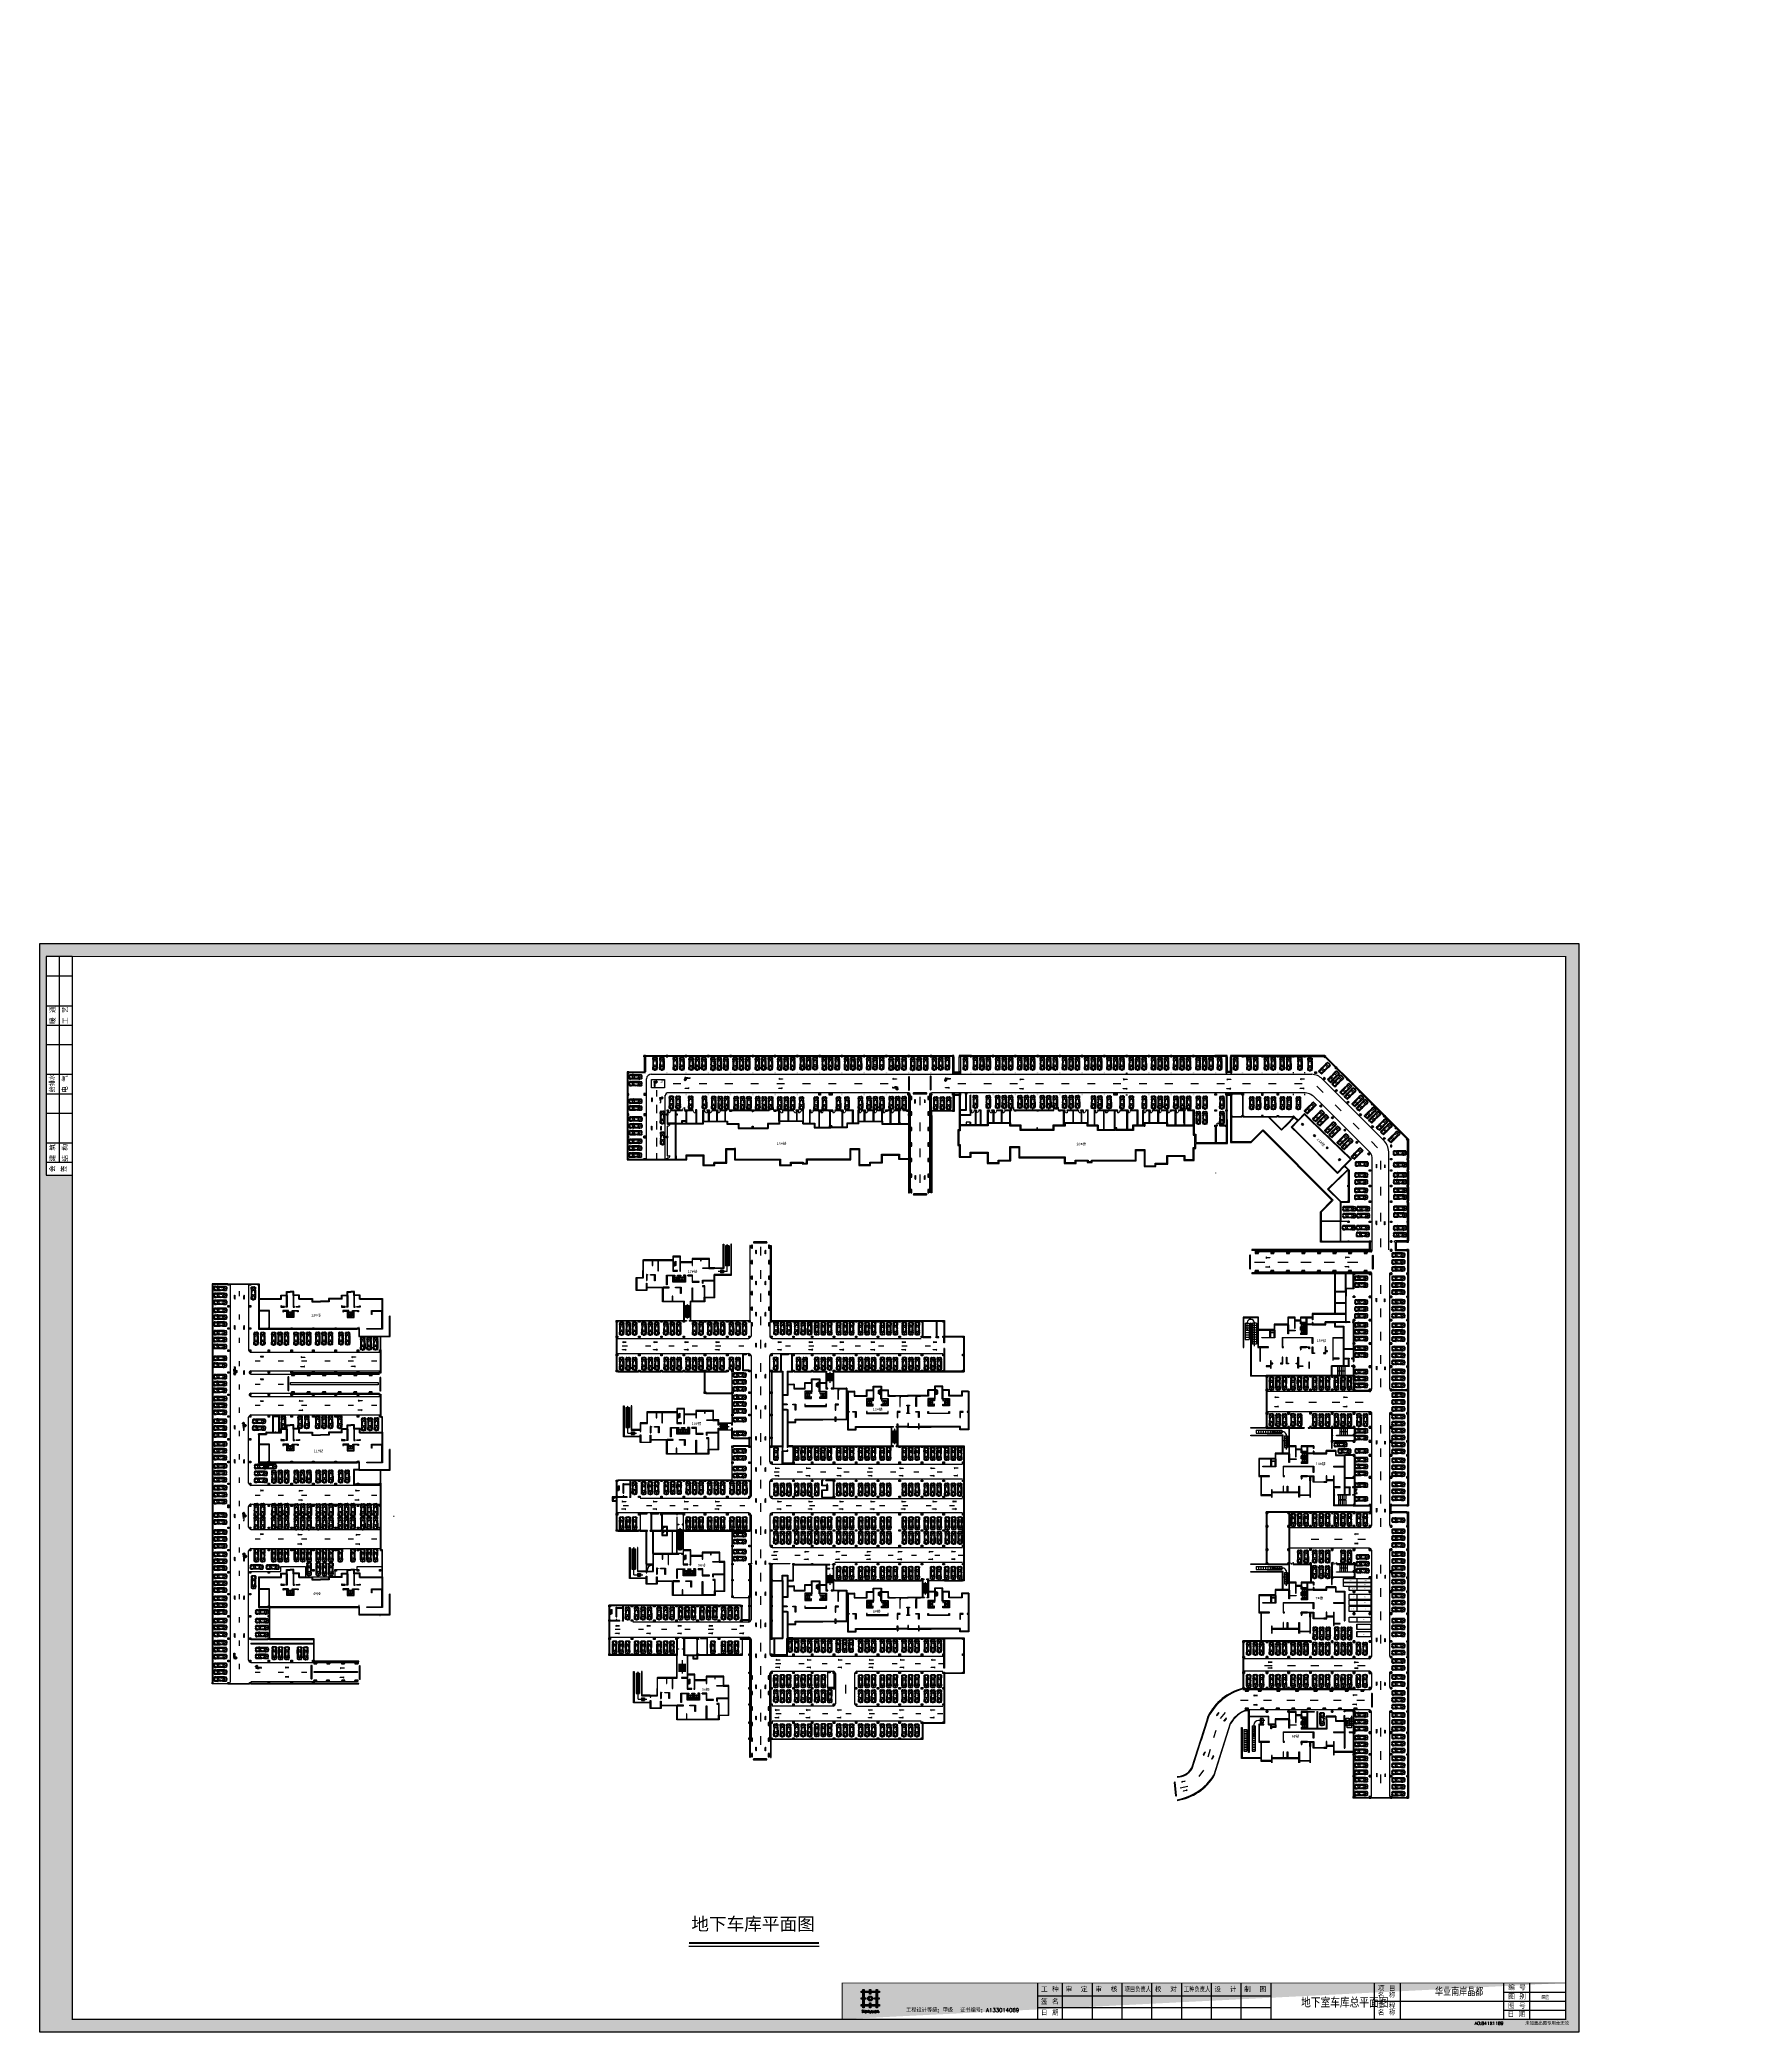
# Model space of a CAD drawing. Extents: x -266505272703 to 7385419, y -354256 to 107640740655.
# Drawn here: x 3194528 to 3845991, y -354256 to 415315 of the extents above; entities outside this region: 1.
import ezdxf

# ---------------------------------------------------------------- set-up
doc = ezdxf.new("R2010")
doc.units = 0
doc.header["$LTSCALE"] = 1000
for name, color, linetype in [('1-文字', 4, 'Continuous'), ('A_标注', 3, 'Continuous'), ('GROUND', 4, 'Continuous'), ('jb1', 42, 'Continuous'), ('PUB_TEXT', 7, 'Continuous'), ('QC', 8, 'Continuous'), ('ROOF', 4, 'Continuous'), ('WALL', 2, 'Continuous'), ('WINDOW', 4, 'Continuous'), ('Z', 7, 'Continuous'), ('商铺', 6, 'Continuous'), ('图框', 6, 'Continuous'), ('图框图层', 30, 'Continuous'), ('标注', 3, 'Continuous'), ('红线', 1, 'Continuous')]:
    doc.layers.add(name, color=color, linetype=linetype)
doc.styles.add('-宋体', font='SimSun.ttf', dxfattribs={"width": 0.8})
doc.styles.add('_HZFS', font='txt.shx', dxfattribs={"width": 0.8, "bigfont": 'HZFS.shx'})
doc.styles.add('_HZTXT', font='txt.shx', dxfattribs={"width": 0.8, "bigfont": 'HZTXT.shx'})
doc.styles.get("Standard").update_dxf_attribs({"font": 'rs.shx', "bigfont": 'hztxt.shx'})
doc.styles.add('STYLE2', font='NSimSun.ttf', dxfattribs={"width": 0.8})
doc.styles.add('图签字2', font='txt.shx', dxfattribs={"height": 380, "bigfont": 'hzfs.shx'})
doc.styles.add('宋体', font='SimSun.ttf')

# ---------------------------------------------------------------- blocks, each defined once
blk = doc.blocks.new('*U27')
at = {"layer": '图框图层'}
h = blk.add_hatch(color=256, dxfattribs=at)
h.paths.add_polyline_path([(318492, 15809), (318492, 16477), (317972, 16477), (317972, 15809), (317306, 15809), (317306, 15265), (317972, 15265), (317972, 13236), (317306, 13236), (317306, 12692), (317972, 12692), (317972, 10638), (317306, 10638), (317306, 10094), (317972, 10094), (317972, 9426), (318492, 9426), (318492, 10094), (320550, 10094), (320550, 9451), (321070, 9451), (321070, 10094), (323149, 10094), (323149, 9426), (323669, 9426), (323669, 10094), (324338, 10094), (324338, 10638), (323669, 10638), (323669, 12692), (324313, 12692), (324313, 13236), (323669, 13236), (323669, 15265), (324338, 15265), (324338, 15809), (323669, 15809), (323669, 16477), (323149, 16477), (323149, 15809), (321094, 15809), (321094, 16452), (320550, 16452), (320550, 15809)])
h.paths.add_polyline_path([(320550, 15265), (318492, 15265), (318492, 13236), (319163, 13236), (319163, 12692), (318492, 12692), (318492, 10638), (320550, 10638), (320550, 11282), (321070, 11282), (321070, 10638), (323149, 10638), (323149, 12692), (322481, 12692), (322481, 13236), (323149, 13236), (323149, 15265), (321094, 15265), (321094, 14621), (320550, 14621)], flags=17)
h.paths.add_polyline_path([(321762, 12965, -1), (319858, 12965, -1)], flags=16)
h.paths.add_polyline_path([(321249, 12965, -1), (320370, 12965, -1)], flags=0)
h = blk.add_hatch(color=256, dxfattribs=at)
h.paths.add_polyline_path([(317956, 8308), (317956, 8573), (317843, 8573), (317843, 8308), (317685, 8308), (317685, 8198), (317843, 8198), (317843, 7481), (317956, 7481), (317956, 8198), (318114, 8198), (318114, 8308)])
h.paths.add_polyline_path([(318388, 8576), (318275, 8576), (318275, 8401), (318388, 8401)])
h.paths.add_polyline_path([(318391, 8311), (318284, 8311), (318284, 7478), (318391, 7478)])
h.paths.add_polyline_path([(319332, 7590), (319332, 7475), (319451, 7475), (319451, 8311), (319332, 8311), (319332, 8188, 2.4572579)])
h.paths.add_polyline_path([(319332, 7948), (319332, 7829, -10.4102162)], flags=16)
h.paths.add_polyline_path([(319798, 8222), (319798, 8311), (319688, 8311), (319688, 7998, 0.0489668), (319688, 7928), (319688, 7481), (319798, 7481), (319798, 7704), (319798, 7893), (319798, 8033, -0.7012362), (320275, 8066), (320275, 7860), (320275, 7693), (320275, 7481), (320391, 7481), (320391, 8036, 0.5854741)])
h.paths.add_polyline_path([(320652, 8304), (320522, 8304), (320843, 7483), (320731, 7216), (320852, 7216), (321294, 8309), (321169, 8309), (320902, 7650)])
h.paths.add_polyline_path([(321416, 7747, 0.5854741), (322009, 7561), (322009, 7472), (322119, 7472), (322119, 7785, 0.0489668), (322119, 7855), (322119, 8302), (322009, 8302), (322009, 8079), (322009, 7890), (322009, 7750, -0.7012362), (321533, 7718), (321533, 7923), (321533, 8090), (321533, 8302), (321416, 8302)])
h.paths.add_polyline_path([(323063, 7593), (323063, 7479), (323182, 7479), (323182, 8315), (323063, 8315), (323063, 8192, 2.4572579)])
h.paths.add_polyline_path([(323063, 7952), (323063, 7833, -10.4102161)], flags=16)
h.paths.add_polyline_path([(324006, 8069), (324006, 7864), (324006, 7697), (324006, 7484), (324122, 7484), (324122, 8040, 0.5854741), (323529, 8226), (323529, 8315), (323419, 8315), (323419, 8001, 0.0489668), (323419, 7932), (323419, 7484), (323529, 7484), (323529, 7707), (323529, 7897), (323529, 8036, -0.7012362)])
for p, q in [((2500, 408000), (12500, 408000)), ((7500, 415500), (7500, 336000)), ((2500, 396500), (12500, 396500)), ((2500, 389000), (12500, 389000)), ((2500, 381500), (12500, 381500)), ((2500, 370000), (12500, 370000)), ((2500, 362500), (12500, 362500)), ((2500, 355000), (12500, 355000)), ((2500, 343500), (12500, 343500)), ((2500, 336000), (12500, 336000)), ((317306, 15809), (317972, 15809)), ((317306, 15265), (317306, 15809)), ((317972, 16477), (318492, 16477)), ((317972, 15809), (317972, 16477)), ((318492, 16477), (318492, 15809)), ((318492, 15809), (320550, 15809)), ((320550, 16452), (321094, 16452)), ((320550, 15809), (320550, 16452)), ((321094, 16452), (321094, 15809)), ((321094, 15809), (323149, 15809)), ((323149, 15809), (323149, 16477)), ((323149, 16477), (323669, 16477)), ((323669, 16477), (323669, 15809)), ((323669, 15809), (324338, 15809)), ((324338, 15809), (324338, 15265)), ((385500, 5000), (385500, 19000)), ((395000, 19000), (395000, 5000)), ((406500, 19000), (406500, 5000)), ((418000, 19000), (418000, 5000)), ((429500, 19000), (429500, 5000)), ((441000, 19000), (441000, 5000)), ((452500, 19000), (452500, 5000)), ((464000, 19000), (464000, 5000)), ((464000, 19000), (464000, 5000)), ((475500, 19000), (475500, 5000)), ((515500, 19000), (515500, 5000)), ((525500, 19000), (525500, 5000)), ((565500, 19000), (565500, 5000)), ((565500, 15500), (589500, 15500)), ((575500, 19000), (575500, 5000)), ((317972, 15265), (317306, 15265)), ((317306, 12692), (317306, 13236)), ((317306, 13236), (317972, 13236)), ((317972, 12692), (317306, 12692)), ((317306, 10638), (317972, 10638)), ((317306, 10094), (317306, 10638)), ((317972, 10094), (317306, 10094)), ((317972, 13236), (317972, 15265)), ((317972, 10638), (317972, 12692)), ((317972, 9426), (317972, 10094)), ((318492, 9426), (317972, 9426)), ((320550, 15265), (318492, 15265)), ((318492, 15265), (318492, 13236)), ((318492, 13236), (319163, 13236)), ((318492, 12692), (318492, 10638)), ((319163, 12692), (318492, 12692)), ((318492, 10638), (320550, 10638)), ((320550, 10094), (318492, 10094)), ((318492, 10094), (318492, 9426)), ((319163, 13236), (319163, 12692)), ((319332, 7948), (319332, 7829)), ((319798, 7893), (319798, 7704)), ((320275, 7860), (320275, 7693)), ((320550, 14621), (320550, 15265)), ((321094, 14621), (320550, 14621)), ((320550, 11282), (321070, 11282)), ((320550, 10638), (320550, 11282)), ((320550, 9451), (320550, 10094)), ((321070, 9451), (320550, 9451)), ((321070, 11282), (321070, 10638)), ((321070, 10638), (323149, 10638)), ((323149, 10094), (321070, 10094)), ((321070, 10094), (321070, 9451)), ((323149, 15265), (321094, 15265)), ((321094, 15265), (321094, 14621)), ((321533, 7923), (321533, 8090)), ((322009, 7890), (322009, 8079)), ((322481, 12692), (322481, 13236)), ((322481, 13236), (323149, 13236)), ((323149, 12692), (322481, 12692)), ((323063, 7952), (323063, 7833)), ((323149, 13236), (323149, 15265)), ((323149, 10638), (323149, 12692)), ((323149, 9426), (323149, 10094)), ((323669, 9426), (323149, 9426)), ((323529, 7897), (323529, 7707)), ((324338, 15265), (323669, 15265)), ((323669, 15265), (323669, 13236)), ((323669, 13236), (324313, 13236)), ((323669, 12692), (323669, 10638)), ((324313, 12692), (323669, 12692)), ((323669, 10638), (324338, 10638)), ((324338, 10094), (323669, 10094)), ((323669, 10094), (323669, 9426)), ((324006, 7864), (324006, 7697)), ((324313, 13236), (324313, 12692)), ((324338, 10638), (324338, 10094)), ((385500, 14000), (475500, 14000)), ((385500, 9500), (475500, 9500)), ((515500, 12000), (589500, 12000)), ((565500, 8500), (589500, 8500))]:
    blk.add_line(p, q, dxfattribs=at)
for points in [[(0, 0), (0, 420500), (594500, 420500), (594500, 0)], [(318275, 8576), (318388, 8576), (318388, 8401), (318275, 8401)], [(318284, 8311), (318391, 8311), (318391, 7478), (318284, 7478)]]:
    blk.add_lwpolyline(points, close=True, dxfattribs=at)
blk.add_lwpolyline([(12500, 415500, 500, 500, 0), (12500, 5000, 500, 500, 0), (589500, 5000, 500, 500, 0), (589500, 415500, 500, 500, 0)], format="xyseb", close=True, dxfattribs=at)
for points in [[(12500, 415500), (2500, 415500), (2500, 331000), (12500, 331000)], [(317843, 8198), (317685, 8198), (317685, 8308), (317843, 8308)], [(317843, 8308), (317843, 8573), (317956, 8573), (317956, 8308)], [(317956, 8198), (317956, 7481), (317843, 7481), (317843, 8198)], [(317956, 8308), (318114, 8308), (318114, 8198), (317956, 8198)], [(319332, 8188), (319332, 8311), (319451, 8311), (319451, 7475), (319332, 7475), (319332, 7590)], [(319688, 7998), (319688, 8311), (319798, 8311), (319798, 8222)], [(319798, 7704), (319798, 7481), (319688, 7481), (319688, 7928)], [(319798, 8033), (319798, 7893)], [(320275, 7860), (320275, 8066)], [(320391, 8036), (320391, 7481), (320275, 7481), (320275, 7693)], [(320731, 7216), (320843, 7483), (320522, 8304), (320652, 8304), (320902, 7650), (321169, 8309), (321294, 8309), (320852, 7216), (320731, 7216)], [(321416, 7747), (321416, 8302), (321533, 8302), (321533, 8090)], [(321533, 7923), (321533, 7718)], [(322009, 8079), (322009, 8302), (322119, 8302), (322119, 7855)], [(322009, 7750), (322009, 7890)], [(322119, 7785), (322119, 7472), (322009, 7472), (322009, 7561)], [(323063, 8192), (323063, 8315), (323182, 8315), (323182, 7479), (323063, 7479), (323063, 7593)], [(323419, 8001), (323419, 8315), (323529, 8315), (323529, 8226)], [(323529, 7707), (323529, 7484), (323419, 7484), (323419, 7932)], [(323529, 8036), (323529, 7897)], [(324006, 7864), (324006, 8069)], [(324122, 8040), (324122, 7484), (324006, 7484), (324006, 7697)]]:
    blk.add_lwpolyline(points, dxfattribs=at)
blk.add_lwpolyline([(310000, 5000, 350, 350, 0), (310000, 19000, 350, 350, 0), (589500, 19000, 350, 350, 0)], format="xyseb", dxfattribs=at)
for radius in [952, 439]:
    blk.add_circle((320810, 12965), radius, dxfattribs=at)
for centre, radius, start, end in [((319025, 7889), 428, 44.288486, 315.711514), ((319025, 7889), 312, 10.973935, 349.026065), ((320042, 7963), 356, 174.393296, 185.606704), ((320042, 7963), 356, 11.905439, 133.296906), ((320042, 7963), 254, 23.867144, 164.025265), ((321765, 7820), 356, 191.905439, 313.296906), ((321765, 7820), 254, 203.867144, 344.025265), ((321765, 7820), 356, 354.393296, 5.606704), ((322756, 7892), 428, 44.288486, 315.711514), ((322756, 7892), 312, 10.973935, 349.026065), ((323773, 7966), 356, 174.393296, 185.606704), ((323773, 7966), 356, 11.905439, 133.296906), ((323773, 7966), 254, 23.867144, 164.025265)]:
    blk.add_arc(centre, radius, start, end, dxfattribs=at)
at = {"layer": '图框图层', "color": 30, "style": '图签字2'}
for s, p in [('暖 通', (6060, 389378)), ('工 艺', (10960, 389378)), ('电 气', (10758, 362830)), ('建 筑', (5995, 336275)), ('结 构', (10878, 336268)), ('会', (5922, 332225)), ('签', (10390, 332225))]:
    blk.add_text(s, height=1900, rotation=90, dxfattribs=at).set_placement(p)
at = {"layer": '图框图层', "color": 30, "style": '图签字2', "width": 0.9}
blk.add_text('给排水', height=1900, rotation=90, dxfattribs=at).set_placement((5865, 363090))
at = {"layer": '图框图层', "style": '图签字2'}
for s, height, p in [('工 种', 1900, (386750, 15500)), ('审  定', 1900, (396250, 15500)), ('审  核', 1900, (407750, 15500)), ('校  对', 1900, (430750, 15500)), ('设  计', 1900, (453750, 15500)), ('制  图', 1900, (465250, 15500)), ('项 目', 1900, (516893, 15892)), ('编 号', 1900, (567210, 16200)), ('工程设计等级: 甲级  证书编号: A133014069', 1500, (334619, 7756)), ('签 名', 1900, (386750, 10750)), ('日 期', 1900, (386750, 6500)), ('名 称', 1900, (516893, 13275)), ('名 称', 1900, (516893, 6542)), ('工 程', 1900, (516893, 9145)), ('图 号', 1900, (567185, 9132)), ('日 期', 1900, (567020, 5868)), ('图 别', 1900, (567288, 12668)), ('A0:841X1189', 1250, (554310, 2790)), ('未加盖出图专用章无效', 1250, (573852, 2790))]:
    blk.add_text(s, height=height, dxfattribs=at).set_placement(p)
at = {"layer": '图框图层', "style": '图签字2', "width": 0.8}
for s, p in [('项目负责人', (419028, 15500)), ('工种负责人', (441948, 15500))]:
    blk.add_text(s, height=1900, dxfattribs=at).set_placement(p)
blk = doc.blocks.new('M_F27')
for p, q in [((-2489, 522), (-2514, 196)), ((-2514, -206), (-2514, 196)), ((-2489, 522), (-2426, 736)), ((-2426, 736), (-2389, 824)), ((-2389, 824), (-1610, 874)), ((-2389, 824), (-1560, 874)), ((-2264, 812), (-2389, 824)), ((-2364, 522), (-2389, 196)), ((-2389, -206), (-2389, 196)), ((-2326, 736), (-2364, 522)), ((-2326, 736), (-2351, 596)), ((-2351, 594), (-2351, 596)), ((-2326, 736), (-2288, 811)), ((-2301, 196), (-2276, 522)), ((-2301, 196), (-2301, -206)), ((-2200, 786), (-2288, 811)), ((-2276, 522), (-2238, 736)), ((-2200, 786), (-2238, 736)), ((-1560, 874), (-2212, 815)), ((-2208, 815), (-2211, 814)), ((-1660, 862), (-2208, 815)), ((-1446, 761), (-2200, 786)), ((-1622, 510), (-1685, 196)), ((-1685, -206), (-1685, 196)), ((-1560, 874), (-1660, 862)), ((-1622, 510), (-1547, 698)), ((-1617, 869), (-1620, 866)), ((-1208, 874), (-1610, 874)), ((-1547, 698), (-1446, 761)), ((-1145, 799), (-1446, 761)), ((-1019, 572), (-1446, 761)), ((-1208, 874), (980, 889)), ((-1145, 799), (-682, 557)), ((-1145, 799), (124, 799)), ((-1082, 145), (-1070, 371)), ((-1082, 145), (-1082, -156)), ((-1070, 371), (-1057, 510)), ((-1019, 572), (-1057, 510)), ((-680, 556), (-1019, 572)), ((-1019, 572), (-479, 547)), ((-743, 849), (-793, 874)), ((-730, 799), (-743, 849)), ((-630, 555), (-730, 799)), ((-680, 556), (-630, 555)), ((-642, 799), (-605, 554)), ((-605, 554), (-630, 555)), ((-479, 547), (-605, 554)), ((61, 547), (-479, 547)), ((-2, 547), (-27, 877)), ((124, 799), (61, 547)), ((61, 547), (564, 572)), ((941, 773), (124, 799)), ((564, 572), (941, 773)), ((564, 572), (614, 522)), ((1079, 748), (614, 522)), ((614, 522), (677, 371)), ((677, 371), (714, 145)), ((714, -156), (714, 145)), ((941, 773), (941, 874)), ((983, 777), (941, 773)), ((941, 773), (987, 765)), ((980, 902), (995, 790)), ((980, 790), (980, 898)), ((995, 790), (980, 790)), ((980, 790), (992, 746)), ((984, 905), (1020, 939)), ((992, 746), (1021, 747)), ((995, 790), (1022, 746)), ((1022, 748), (995, 790)), ((1021, 747), (1022, 748)), ((1053, 768), (1022, 746)), ((1036, 935), (1062, 857)), ((1036, 756), (1079, 748)), ((1051, 889), (1497, 893)), ((1057, 776), (1062, 857)), ((1770, 849), (1058, 784)), ((1204, 585), (1079, 748)), ((1795, 472), (1204, 585)), ((1280, 196), (1204, 585)), ((1280, 196), (1280, -206)), ((1506, 899), (2121, 899)), ((2461, 849), (1770, 849)), ((2222, 397), (1795, 472)), ((2272, 876), (2121, 899)), ((2523, 321), (2222, 397)), ((2272, 876), (2272, 874)), ((2437, 851), (2272, 876)), ((2511, 874), (2287, 874)), ((2398, 849), (2461, 773)), ((2437, 850), (2433, 851)), ((2498, 773), (2436, 849)), ((2511, 874), (2450, 850)), ((2461, 773), (2523, 321)), ((2561, 321), (2498, 773)), ((2599, 773), (2511, 874)), ((2523, 321), (2586, 321)), ((2523, 321), (2561, 196)), ((2580, 196), (2542, 321)), ((2561, 196), (2561, -206)), ((2611, 196), (2574, 321)), ((2580, 321), (2618, 196)), ((2580, 196), (2580, -206)), ((2599, 773), (2687, 321)), ((2611, 196), (2611, -206)), ((2618, -206), (2618, 196)), ((2687, 321), (2699, 196)), ((2699, -206), (2699, 196)), ((-2489, -533), (-2514, -206)), ((-2489, -533), (-2426, -747)), ((-2426, -747), (-2389, -835)), ((-2389, -206), (-2364, -533)), ((-2389, -835), (-2264, -823)), ((-1560, -885), (-2389, -835)), ((-1610, -885), (-2389, -835)), ((-2326, -747), (-2364, -533)), ((-2351, -607), (-2351, -605)), ((-2351, -607), (-2326, -747)), ((-2326, -747), (-2288, -822)), ((-2276, -533), (-2301, -206)), ((-2288, -822), (-2200, -797)), ((-2276, -533), (-2238, -747)), ((-2200, -797), (-2238, -747)), ((-2212, -826), (-1560, -885)), ((-2208, -826), (-2211, -825)), ((-1660, -872), (-2208, -826)), ((-1446, -772), (-2200, -797)), ((-1685, -206), (-1622, -520)), ((-1560, -885), (-1660, -872)), ((-1622, -520), (-1547, -709)), ((-1621, -877), (-1617, -880)), ((-1610, -885), (-1208, -885)), ((-1547, -709), (-1446, -772)), ((-1019, -583), (-1446, -772)), ((-1145, -809), (-1446, -772)), ((-1208, -885), (980, -900)), ((-682, -568), (-1145, -809)), ((-1145, -809), (124, -809)), ((-1070, -382), (-1082, -156)), ((-1057, -520), (-1070, -382)), ((-1019, -583), (-1057, -520)), ((-479, -558), (-1019, -583)), ((-1019, -583), (-680, -567)), ((-743, -860), (-793, -885)), ((-743, -860), (-730, -809)), ((-730, -809), (-630, -566)), ((-680, -567), (-682, -568)), ((-680, -567), (-630, -566)), ((-605, -565), (-642, -809)), ((-630, -566), (-605, -565)), ((-605, -565), (-479, -558)), ((61, -558), (-479, -558)), ((-2, -558), (-27, -884)), ((61, -558), (124, -809)), ((564, -583), (61, -558)), ((941, -784), (124, -809)), ((614, -533), (564, -583)), ((564, -583), (941, -784)), ((677, -382), (614, -533)), ((1079, -759), (614, -533)), ((714, -156), (677, -382)), ((987, -776), (941, -784)), ((983, -788), (941, -784)), ((941, -885), (941, -784)), ((992, -757), (980, -800)), ((995, -800), (980, -800)), ((995, -800), (980, -913)), ((980, -909), (980, -800)), ((984, -916), (1020, -950)), ((992, -757), (1021, -758)), ((995, -800), (1022, -757)), ((1022, -758), (995, -800)), ((1021, -758), (1022, -758)), ((1022, -757), (1053, -779)), ((1036, -767), (1079, -759)), ((1036, -946), (1062, -867)), ((1051, -901), (1497, -904)), ((1057, -787), (1062, -867)), ((1770, -860), (1058, -795)), ((1204, -596), (1079, -759)), ((1204, -596), (1280, -206)), ((1795, -483), (1204, -596)), ((2121, -910), (1506, -910)), ((1770, -860), (2461, -860)), ((1795, -483), (2222, -407)), ((2121, -910), (2272, -887)), ((2270, -887), (2121, -910)), ((2523, -332), (2222, -407)), ((2437, -861), (2272, -887)), ((2272, -885), (2272, -887)), ((2285, -885), (2511, -885)), ((2398, -860), (2461, -784)), ((2436, -860), (2498, -784)), ((2437, -861), (2436, -860)), ((2450, -861), (2511, -885)), ((2523, -332), (2461, -784)), ((2561, -332), (2498, -784)), ((2599, -784), (2511, -885)), ((2523, -332), (2561, -206)), ((2586, -332), (2523, -332)), ((2580, -206), (2542, -332)), ((2618, -6), (2561, -6)), ((2574, -332), (2611, -206)), ((2618, -206), (2580, -332)), ((2687, -332), (2599, -784)), ((2687, -332), (2699, -206))]:
    blk.add_line(p, q)
for centre, start, end in [((990, 898), 132.964966, 179.745354), ((1027, 932), 18.157265, 132.964966), ((1047, 776), 305.154178, 356.863642), ((990, -909), 180.254646, 227.035034), ((1027, -942), 227.035034, 341.842735), ((1047, -787), 3.17983, 54.845822)]:
    blk.add_arc(centre, 10, start, end)
at = {"width": 0.8, "flags": 9}
for tag in ['XSIZE', 'YSIZE']:
    blk.add_attdef(tag, (0, 0), '', height=0.5, dxfattribs=at)
blk = doc.blocks.new('$DorLib2D$00000001')
for p, q in [((0.45, 0.975), (0.5, 0.975)), ((0.45, 0), (0.45, 0.975)), ((0.5, 0), (0.45, 0)), ((0.5, 0), (0.5, 0.975))]:
    blk.add_line(p, q)
at = {"lineweight": 13}
blk.add_arc((0.475, 0), 0.975, 91.469284, 180, dxfattribs=at)
blk = doc.blocks.new('$DorLib2D$00000002')
for p, q in [((-0.5, 0), (-0.5, 0.4875)), ((-0.475, 0.4875), (-0.5, 0.4875)), ((-0.475, 0), (-0.475, 0.4875)), ((0.475, 0), (0.475, 0.4875)), ((0.475, 0.4875), (0.5, 0.4875)), ((0.5, 0), (0.5, 0.4875)), ((-0.5, 0), (-0.475, 0)), ((0.5, 0), (0.475, 0))]:
    blk.add_line(p, q)
at = {"lineweight": 13}
for centre, start, end in [((-0.4875, 0), 0, 88.530716), ((0.4875, 0), 91.469284, 180)]:
    blk.add_arc(centre, 0.4875, start, end, dxfattribs=at)
blk = doc.blocks.new('gp1')
at = {"layer": 'GROUND', "linetype": 'Continuous'}
for p, q in [((3364047, 2179930), (3365720, 2179629)), ((3365243, 2176972), (3365720, 2179629)), ((3378834, 2172092), (3379152, 2173863)), ((3379152, 2173863), (3383444, 2173092)), ((3380980, 2171706), (3381298, 2173478)), ((3383125, 2171321), (3383444, 2173092)), ((3397565, 2171165), (3398043, 2173822)), ((3398043, 2173822), (3399716, 2173522))]:
    blk.add_line(p, q, dxfattribs=at)
for points in [[(3373334, 2177896), (3376129, 2177393), (3375185, 2172138), (3372389, 2172640)], [(3390302, 2174847), (3387507, 2175349), (3386562, 2170094), (3389358, 2169591)]]:
    blk.add_lwpolyline(points, close=True, dxfattribs=at)
for points in [[(3372507, 2172618), (3372242, 2171142), (3368108, 2171885), (3368214, 2172475)], [(3389240, 2169613), (3388974, 2168136), (3393108, 2167394), (3393214, 2167984)]]:
    blk.add_lwpolyline(points, dxfattribs=at)
at = {"layer": 'WALL'}
for p, q in [((3364991, 2185185), (3364047, 2179930)), ((3372078, 2183912), (3364991, 2185185)), ((3372290, 2185094), (3372078, 2183912)), ((3379613, 2183778), (3372290, 2185094)), ((3379400, 2182597), (3379613, 2183778)), ((3386251, 2181366), (3379400, 2182597)), ((3386463, 2182548), (3386251, 2181366)), ((3393786, 2181232), (3386463, 2182548)), ((3393574, 2180051), (3393786, 2181232)), ((3400660, 2178778), (3393574, 2180051)), ((3399716, 2173522), (3400660, 2178778)), ((3365243, 2176972), (3364553, 2173133)), ((3364553, 2173133), (3368333, 2172454)), ((3368333, 2172454), (3368492, 2173340)), ((3368492, 2173340), (3374948, 2172180)), ((3374948, 2172180), (3374789, 2171294)), ((3374789, 2171294), (3378569, 2170615)), ((3378569, 2170615), (3378834, 2172092)), ((3380980, 2171706), (3378834, 2172092)), ((3380980, 2171706), (3383125, 2171321)), ((3383125, 2171321), (3382860, 2169844)), ((3396876, 2167326), (3397565, 2171165)), ((3382860, 2169844), (3386640, 2169165)), ((3386640, 2169165), (3386799, 2170051)), ((3386799, 2170051), (3393255, 2168891)), ((3393255, 2168891), (3393096, 2168005)), ((3393096, 2168005), (3396876, 2167326))]:
    blk.add_line(p, q, dxfattribs=at)
for points in [[(3364047, 2179930), (3363591, 2177390), (3363569, 2177272), (3365243, 2176972)], [(3399716, 2173522), (3399260, 2170982), (3399238, 2170864), (3397565, 2171165)]]:
    blk.add_lwpolyline(points, dxfattribs=at)
at = {"layer": '商铺', "linetype": 'Continuous'}
blk.add_line((3382826, 2181982), (3383038, 2183163), dxfattribs=at)
for points in [[(3372290, 2185093), (3365203, 2186367), (3364991, 2185185)], [(3379613, 2183778), (3383038, 2183163), (3382826, 2181982)], [(3386463, 2182548), (3383038, 2183163), (3382826, 2181982)], [(3393786, 2181232), (3400872, 2179959), (3400660, 2178778)]]:
    blk.add_lwpolyline(points, dxfattribs=at)

msp = doc.modelspace()

# ---------------------------------------------------------------- hatches: boundary and pattern name
at = {"layer": 'jb1', "linetype": 'ByBlock'}
h = msp.add_hatch(color=256, dxfattribs=at)
h.paths.add_polyline_path([(3679073, 16053), (3678473, 16053), (3678473, 16653), (3679073, 16653)])
h.paths.add_polyline_path([(3683473, 16053), (3682873, 16053), (3682873, 16653), (3683473, 16653)])
h.paths.add_polyline_path([(3825552, 405067), (3830920, 405067), (3830920, 402143), (3825552, 402143)], flags=9)
h.paths.add_polyline_path([(3825679, 412129), (3830890, 412129), (3830890, 409237), (3825679, 409237)], flags=9)
h.paths.add_polyline_path([(3825635, 415315), (3830709, 415315), (3830709, 412518), (3825635, 412518)], flags=9)
h.paths.add_polyline_path([(3825808, 408505), (3830904, 408505), (3830904, 405770), (3825808, 405770)], flags=9)
h.paths.add_polyline_path([(3775271, 405296), (3780419, 405296), (3780419, 402592), (3775271, 402592)], flags=9)
h.paths.add_polyline_path([(3723697, 405683), (3730756, 405683), (3730756, 402885), (3723697, 402885)], flags=9)
h.paths.add_polyline_path([(3700274, 405741), (3706603, 405741), (3706603, 402849), (3700274, 402849)], flags=9)
h.paths.add_polyline_path([(3712129, 405646), (3719345, 405646), (3719345, 402943), (3712129, 402943)], flags=9)
h.paths.add_polyline_path([(3677354, 405741), (3683683, 405741), (3683683, 402849), (3677354, 402849)], flags=9)
h.paths.add_polyline_path([(3654713, 405709), (3661887, 405709), (3661887, 402880), (3654713, 402880)], flags=9)
h.paths.add_polyline_path([(3666202, 405720), (3673418, 405720), (3673418, 402828), (3666202, 402828)], flags=9)
h.paths.add_polyline_path([(3689108, 405667), (3696407, 405667), (3696407, 402838), (3689108, 402838)], flags=9)
h.paths.add_polyline_path([(3775250, 414667), (3780629, 414667), (3780629, 411838), (3775250, 411838)], flags=9)
h.paths.add_polyline_path([(3775277, 411996), (3780603, 411996), (3780603, 409324), (3775277, 409324)], flags=9)
h.paths.add_polyline_path([(3775250, 407934), (3780629, 407934), (3780629, 405105), (3775250, 405105)], flags=9)
h.paths.add_polyline_path([(3645071, 410454), (3650377, 410454), (3650377, 407656), (3645071, 407656)], flags=9)
h.paths.add_polyline_path([(3593018, 413396), (3626855, 413396), (3626855, 410948), (3593018, 410948)], flags=9)
h.paths.add_polyline_path([(3645365, 414683), (3650439, 414683), (3650439, 411885), (3645365, 411885)], flags=9)
h.paths.add_polyline_path([(3645118, 405678), (3650476, 405678), (3650476, 402912), (3645118, 402912)], flags=9)
h.paths.add_polyline_path([(3835688, 404514), (3844228, 404514), (3844228, 402414), (3835688, 402414)], flags=9)
h.paths.add_polyline_path([(3797106, 407531), (3808351, 407531), (3808351, 403147), (3797106, 403147)], flags=9)
h.paths.add_polyline_path([(3838479, 408306), (3840668, 408306), (3840668, 406221), (3838479, 406221)], flags=9)
h.paths.add_polyline_path([(3836886, 415014), (3845986, 415014), (3845986, 412914), (3836886, 412914)], flags=9)
h.paths.add_polyline_path([(3839102, 411585), (3840176, 411585), (3840176, 409485), (3839102, 409485)], flags=9)
h.paths.add_polyline_path([(3745331, 412227), (3765382, 412227), (3765382, 406867), (3745331, 406867)], flags=9)
h.paths.add_polyline_path([(3551840, 407046), (3564164, 407046), (3564164, 402276), (3551840, 402276)], flags=9)
h.paths.add_polyline_path([(3518537, 405109), (3550245, 405109), (3550245, 395317), (3518537, 395317)], flags=9)
h = msp.add_hatch(color=256, dxfattribs=at)
h.paths.add_polyline_path([(3679078, 7659), (3678478, 7659), (3678478, 8259), (3679078, 8259)])
h.paths.add_polyline_path([(3683478, 7659), (3682878, 7659), (3682878, 8259), (3683478, 8259)])
h.paths.add_polyline_path([(3825557, 396673), (3830925, 396673), (3830925, 393750), (3825557, 393750)], flags=9)
h.paths.add_polyline_path([(3825684, 403735), (3830895, 403735), (3830895, 400843), (3825684, 400843)], flags=9)
h.paths.add_polyline_path([(3825640, 406922), (3830714, 406922), (3830714, 404124), (3825640, 404124)], flags=9)
h.paths.add_polyline_path([(3825813, 400111), (3830909, 400111), (3830909, 397376), (3825813, 397376)], flags=9)
h.paths.add_polyline_path([(3775276, 396902), (3780424, 396902), (3780424, 394198), (3775276, 394198)], flags=9)
h.paths.add_polyline_path([(3723702, 397289), (3730761, 397289), (3730761, 394491), (3723702, 394491)], flags=9)
h.paths.add_polyline_path([(3700279, 397347), (3706608, 397347), (3706608, 394455), (3700279, 394455)], flags=9)
h.paths.add_polyline_path([(3712134, 397252), (3719350, 397252), (3719350, 394549), (3712134, 394549)], flags=9)
h.paths.add_polyline_path([(3677359, 397347), (3683688, 397347), (3683688, 394455), (3677359, 394455)], flags=9)
h.paths.add_polyline_path([(3654718, 397315), (3661892, 397315), (3661892, 394486), (3654718, 394486)], flags=9)
h.paths.add_polyline_path([(3666207, 397326), (3673423, 397326), (3673423, 394434), (3666207, 394434)], flags=9)
h.paths.add_polyline_path([(3689113, 397273), (3696412, 397273), (3696412, 394444), (3689113, 394444)], flags=9)
h.paths.add_polyline_path([(3775255, 406273), (3780634, 406273), (3780634, 403444), (3775255, 403444)], flags=9)
h.paths.add_polyline_path([(3775282, 403602), (3780608, 403602), (3780608, 400930), (3775282, 400930)], flags=9)
h.paths.add_polyline_path([(3775255, 399540), (3780634, 399540), (3780634, 396711), (3775255, 396711)], flags=9)
h.paths.add_polyline_path([(3645076, 402060), (3650382, 402060), (3650382, 399262), (3645076, 399262)], flags=9)
h.paths.add_polyline_path([(3593023, 405002), (3626860, 405002), (3626860, 402554), (3593023, 402554)], flags=9)
h.paths.add_polyline_path([(3645370, 406289), (3650444, 406289), (3650444, 403491), (3645370, 403491)], flags=9)
h.paths.add_polyline_path([(3645123, 397284), (3650481, 397284), (3650481, 394518), (3645123, 394518)], flags=9)
h.paths.add_polyline_path([(3835693, 396121), (3844233, 396121), (3844233, 394021), (3835693, 394021)], flags=9)
h.paths.add_polyline_path([(3797111, 399137), (3808356, 399137), (3808356, 394753), (3797111, 394753)], flags=9)
h.paths.add_polyline_path([(3838484, 399912), (3840673, 399912), (3840673, 397827), (3838484, 397827)], flags=9)
h.paths.add_polyline_path([(3836891, 406620), (3845991, 406620), (3845991, 404520), (3836891, 404520)], flags=9)
h.paths.add_polyline_path([(3839107, 403191), (3840181, 403191), (3840181, 401091), (3839107, 401091)], flags=9)
h.paths.add_polyline_path([(3745336, 403833), (3765387, 403833), (3765387, 398473), (3745336, 398473)], flags=9)
h.paths.add_polyline_path([(3551845, 398652), (3564169, 398652), (3564169, 393882), (3551845, 393882)], flags=9)
h.paths.add_polyline_path([(3518542, 396715), (3550250, 396715), (3550250, 386923), (3518542, 386923)], flags=9)
h = msp.add_hatch(color=256, dxfattribs=at)
h.paths.add_polyline_path([(3207028, 61244), (3207028, -349256), (3784028, -349256), (3784028, 61244)], flags=16)
h.paths.add_polyline_path([(3194528, -354256), (3194528, 66244), (3789028, 66244), (3789028, -354256)])
h.paths.add_polyline_path([(3205987, -18360), (3205987, -12971), (3203126, -12971), (3203126, -18360)], flags=24)
h.paths.add_polyline_path([(3201099, -18348), (3201099, -12948), (3198270, -12948), (3198270, -18348)], flags=24)
edge = h.paths.add_edge_path(flags=16)
edge.add_line((3207028, 61244), (3197028, 61244))
edge.add_line((3197028, 61244), (3197028, -23256))
edge.add_line((3197028, -23256), (3207028, -23256))
edge = h.paths.add_edge_path(flags=16)
edge.add_line((3202028, 61244), (3202028, -18256))
h.paths.add_polyline_path([(3201021, -22371), (3201021, -20286), (3198223, -20286), (3198223, -22371)], flags=24)
h.paths.add_polyline_path([(3205457, -22424), (3205457, -20318), (3202722, -20318), (3202722, -22424)], flags=24)
edge = h.paths.add_edge_path(flags=0)
edge.add_line((3197028, -18256), (3207028, -18256))
edge = h.paths.add_edge_path(flags=0)
edge.add_line((3197028, -10756), (3207028, -10756))
edge = h.paths.add_edge_path(flags=0)
edge.add_line((3197028, 744), (3207028, 744))
h.paths.add_polyline_path([(3205940, 8359), (3205940, 13623), (3203017, 13623), (3203017, 8359)], flags=24)
h.paths.add_polyline_path([(3200990, 8419), (3200990, 12965), (3198161, 12965), (3198161, 8419)], flags=24)
edge = h.paths.add_edge_path(flags=0)
edge.add_line((3197028, 8244), (3207028, 8244))
edge = h.paths.add_edge_path(flags=0)
edge.add_line((3197028, 15744), (3207028, 15744))
h.paths.add_polyline_path([(3201180, 34865), (3201180, 40170), (3198382, 40170), (3198382, 34865)], flags=24)
h.paths.add_polyline_path([(3205969, 34786), (3205969, 39997), (3203329, 39997), (3203329, 34786)], flags=24)
edge = h.paths.add_edge_path(flags=0)
edge.add_line((3197028, 27244), (3207028, 27244))
edge = h.paths.add_edge_path(flags=0)
edge.add_line((3197028, 34744), (3207028, 34744))
edge = h.paths.add_edge_path(flags=0)
edge.add_line((3197028, 42244), (3207028, 42244))
edge = h.paths.add_edge_path(flags=0)
edge.add_line((3197028, 53744), (3207028, 53744))
edge = h.paths.add_edge_path(flags=0)
edge.add_line((3504528, -349256), (3504528, -335256))
edge.add_line((3504528, -335256), (3784028, -335256))
edge = h.paths.add_edge_path(flags=0)
edge.add_line((3580028, -344756), (3670028, -344756))
edge = h.paths.add_edge_path(flags=0)
edge.add_line((3580028, -340256), (3670028, -340256))
h.paths.add_polyline_path([(3580921, -339322), (3586279, -339322), (3586279, -336555), (3580921, -336555)], flags=8)
h.paths.add_polyline_path([(3581167, -348327), (3586242, -348327), (3586242, -345529), (3581167, -345529)], flags=8)
edge = h.paths.add_edge_path(flags=0)
edge.add_line((3511834, -341564), (3511834, -341020))
edge = h.paths.add_edge_path(flags=0)
edge.add_line((3518840, -341020), (3518840, -341564))
edge = h.paths.add_edge_path(flags=0)
edge.add_line((3517008, -341564), (3517008, -341020))
edge = h.paths.add_edge_path(flags=0)
edge.add_arc((3515337, -341290), 439, 0, 360)
edge = h.paths.add_edge_path(flags=0)
edge.add_arc((3515337, -341290), 952, 0, 360)
edge = h.paths.add_edge_path(flags=0)
edge.add_line((3513691, -341020), (3513691, -341564))
edge = h.paths.add_edge_path(flags=0)
edge.add_line((3580028, -349256), (3580028, -335256))
h.paths.add_polyline_path([(3528821, -347040), (3562658, -347040), (3562658, -344592), (3528821, -344592)], flags=8)
edge = h.paths.add_edge_path(flags=0)
edge.add_arc((3514570, -346293), 254, 23.867144, 164.025265)
edge = h.paths.add_edge_path(flags=0)
edge.add_line((3514326, -346552), (3514326, -346775))
edge.add_line((3514326, -346775), (3514216, -346775))
edge.add_line((3514216, -346775), (3514216, -346328))
edge = h.paths.add_edge_path(flags=0)
edge.add_line((3514216, -346258), (3514216, -345945))
edge.add_line((3514216, -345945), (3514326, -345945))
edge.add_line((3514326, -345945), (3514326, -346034))
edge = h.paths.add_edge_path(flags=0)
edge.add_line((3513019, -343617), (3515077, -343617))
edge = h.paths.add_edge_path(flags=0)
edge.add_line((3515077, -344162), (3513019, -344162))
edge = h.paths.add_edge_path(flags=0)
edge.add_line((3513019, -341564), (3513019, -343617))
edge = h.paths.add_edge_path(flags=0)
edge.add_line((3512499, -343617), (3512499, -341564))
edge = h.paths.add_edge_path(flags=0)
edge.add_line((3513019, -344830), (3512499, -344830))
h.paths.add_polyline_path([(3512811, -345945), (3512918, -345945), (3512918, -346778), (3512811, -346778)], flags=0)
h.paths.add_polyline_path([(3512802, -345680), (3512915, -345680), (3512915, -345855), (3512802, -345855)], flags=0)
edge = h.paths.add_edge_path(flags=0)
edge.add_line((3512499, -344830), (3512499, -344162))
edge = h.paths.add_edge_path(flags=0)
edge.add_line((3511834, -343617), (3512499, -343617))
edge = h.paths.add_edge_path(flags=0)
edge.add_line((3511834, -344162), (3511834, -343617))
edge = h.paths.add_edge_path(flags=0)
edge.add_line((3512499, -344162), (3511834, -344162))
edge = h.paths.add_edge_path(flags=0)
edge.add_line((3512484, -346058), (3512484, -346775))
edge.add_line((3512484, -346775), (3512370, -346775))
edge.add_line((3512370, -346775), (3512370, -346058))
edge = h.paths.add_edge_path(flags=0)
edge.add_line((3512370, -346058), (3512213, -346058))
edge.add_line((3512213, -346058), (3512213, -345948))
edge.add_line((3512213, -345948), (3512370, -345948))
edge = h.paths.add_edge_path(flags=0)
edge.add_line((3512370, -345948), (3512370, -345683))
edge.add_line((3512370, -345683), (3512484, -345683))
edge.add_line((3512484, -345683), (3512484, -345948))
edge = h.paths.add_edge_path(flags=0)
edge.add_line((3512484, -345948), (3512641, -345948))
edge.add_line((3512641, -345948), (3512641, -346058))
edge.add_line((3512641, -346058), (3512484, -346058))
edge = h.paths.add_edge_path(flags=0)
edge.add_line((3513019, -344162), (3513019, -344830))
edge = h.paths.add_edge_path(flags=0)
edge.add_arc((3514570, -346293), 356, 174.393296, 185.606704)
edge = h.paths.add_edge_path(flags=0)
edge.add_arc((3513552, -346367), 312, 10.973935, 349.026065)
edge = h.paths.add_edge_path(flags=0)
edge.add_line((3513859, -346308), (3513859, -346427))
edge = h.paths.add_edge_path(flags=0)
edge.add_arc((3513552, -346367), 428, 44.288486, 315.711514)
edge = h.paths.add_edge_path(flags=0)
edge.add_line((3513859, -346068), (3513859, -345945))
edge.add_line((3513859, -345945), (3513978, -345945))
edge.add_line((3513978, -345945), (3513978, -346781))
edge.add_line((3513978, -346781), (3513859, -346781))
edge.add_line((3513859, -346781), (3513859, -346666))
edge = h.paths.add_edge_path(flags=0)
edge.add_line((3512499, -341564), (3511834, -341564))
edge = h.paths.add_edge_path(flags=0)
edge.add_line((3513691, -341564), (3513019, -341564))
edge = h.paths.add_edge_path(flags=0)
edge.add_line((3518197, -341564), (3518197, -343617))
edge = h.paths.add_edge_path(flags=0)
edge.add_line((3517677, -343617), (3517677, -341564))
edge = h.paths.add_edge_path(flags=0)
edge.add_line((3518865, -344162), (3518197, -344162))
edge = h.paths.add_edge_path(flags=0)
edge.add_line((3518197, -343617), (3518865, -343617))
edge = h.paths.add_edge_path(flags=0)
edge.add_line((3518197, -344162), (3518197, -344830))
edge = h.paths.add_edge_path(flags=0)
edge.add_line((3518865, -343617), (3518865, -344162))
edge = h.paths.add_edge_path(flags=0)
edge.add_line((3515597, -342974), (3515597, -343617))
edge = h.paths.add_edge_path(flags=0)
edge.add_line((3515077, -342974), (3515597, -342974))
edge = h.paths.add_edge_path(flags=0)
edge.add_line((3515077, -343617), (3515077, -342974))
edge = h.paths.add_edge_path(flags=0)
edge.add_line((3515597, -343617), (3517677, -343617))
edge = h.paths.add_edge_path(flags=0)
edge.add_line((3517677, -344830), (3517677, -344162))
edge = h.paths.add_edge_path(flags=0)
edge.add_line((3517677, -344162), (3515597, -344162))
edge = h.paths.add_edge_path(flags=0)
edge.add_line((3515077, -344805), (3515077, -344162))
edge = h.paths.add_edge_path(flags=0)
edge.add_line((3515597, -344805), (3515077, -344805))
edge = h.paths.add_edge_path(flags=0)
edge.add_line((3515597, -344162), (3515597, -344805))
edge = h.paths.add_edge_path(flags=0)
edge.add_line((3518197, -344830), (3517677, -344830))
edge = h.paths.add_edge_path(flags=0)
edge.add_arc((3518301, -346289), 254, 23.867144, 164.025265)
edge = h.paths.add_edge_path(flags=0)
edge.add_line((3518057, -346219), (3518057, -346359))
edge = h.paths.add_edge_path(flags=0)
edge.add_line((3518057, -346359), (3518057, -346548))
edge = h.paths.add_edge_path(flags=0)
edge.add_line((3518057, -346548), (3518057, -346771))
edge.add_line((3518057, -346771), (3517947, -346771))
edge.add_line((3517947, -346771), (3517947, -346324))
edge = h.paths.add_edge_path(flags=0)
edge.add_arc((3518301, -346289), 356, 174.393296, 185.606704)
edge = h.paths.add_edge_path(flags=0)
edge.add_line((3517947, -346255), (3517947, -345941))
edge.add_line((3517947, -345941), (3518057, -345941))
edge.add_line((3518057, -345941), (3518057, -346030))
edge = h.paths.add_edge_path(flags=0)
edge.add_arc((3518301, -346289), 356, 11.905439, 133.296906)
edge = h.paths.add_edge_path(flags=0)
edge.add_line((3518649, -346216), (3518649, -346771))
edge.add_line((3518649, -346771), (3518533, -346771))
edge.add_line((3518533, -346771), (3518533, -346559))
edge = h.paths.add_edge_path(flags=0)
edge.add_line((3518533, -346392), (3518533, -346559))
edge = h.paths.add_edge_path(flags=0)
edge.add_line((3518533, -346392), (3518533, -346187))
edge = h.paths.add_edge_path(flags=0)
edge.add_arc((3517283, -346363), 312, 10.973935, 349.026065)
edge = h.paths.add_edge_path(flags=0)
edge.add_line((3517590, -346304), (3517590, -346423))
edge = h.paths.add_edge_path(flags=0)
edge.add_arc((3517283, -346363), 428, 44.288486, 315.711514)
edge = h.paths.add_edge_path(flags=0)
edge.add_line((3517590, -346064), (3517590, -345941))
edge.add_line((3517590, -345941), (3517709, -345941))
edge.add_line((3517709, -345941), (3517709, -346777))
edge.add_line((3517709, -346777), (3517590, -346777))
edge.add_line((3517590, -346777), (3517590, -346663))
edge = h.paths.add_edge_path(flags=0)
edge.add_line((3516060, -346333), (3516060, -346166))
edge = h.paths.add_edge_path(flags=0)
edge.add_line((3516060, -346333), (3516060, -346538))
edge = h.paths.add_edge_path(flags=0)
edge.add_arc((3516292, -346436), 254, 203.867144, 344.025265)
edge = h.paths.add_edge_path(flags=0)
edge.add_line((3516537, -346505), (3516537, -346366))
edge = h.paths.add_edge_path(flags=0)
edge.add_line((3516537, -346366), (3516537, -346176))
edge = h.paths.add_edge_path(flags=0)
edge.add_line((3516537, -346176), (3516537, -345954))
edge.add_line((3516537, -345954), (3516647, -345954))
edge.add_line((3516647, -345954), (3516647, -346401))
edge = h.paths.add_edge_path(flags=0)
edge.add_arc((3516292, -346436), 356, 354.393296, 365.606704)
edge = h.paths.add_edge_path(flags=0)
edge.add_line((3516647, -346470), (3516647, -346784))
edge.add_line((3516647, -346784), (3516537, -346784))
edge.add_line((3516537, -346784), (3516537, -346695))
edge = h.paths.add_edge_path(flags=0)
edge.add_arc((3516292, -346436), 356, 191.905439, 313.296906)
edge = h.paths.add_edge_path(flags=0)
edge.add_line((3515944, -346509), (3515944, -345954))
edge.add_line((3515944, -345954), (3516060, -345954))
edge.add_line((3516060, -345954), (3516060, -346166))
h.paths.add_polyline_path([(3515258, -347039), (3515371, -346773), (3515050, -345951), (3515179, -345951), (3515429, -346606), (3515696, -345947), (3515822, -345947), (3515379, -347039)], flags=0)
edge = h.paths.add_edge_path(flags=0)
edge.add_line((3514326, -346223), (3514326, -346363))
edge = h.paths.add_edge_path(flags=0)
edge.add_line((3514326, -346363), (3514326, -346552))
edge = h.paths.add_edge_path(flags=0)
edge.add_arc((3514570, -346293), 356, 11.905439, 133.296906)
edge = h.paths.add_edge_path(flags=0)
edge.add_line((3514918, -346220), (3514918, -346775))
edge.add_line((3514918, -346775), (3514802, -346775))
edge.add_line((3514802, -346775), (3514802, -346563))
edge = h.paths.add_edge_path(flags=0)
edge.add_line((3514802, -346396), (3514802, -346563))
edge = h.paths.add_edge_path(flags=0)
edge.add_line((3514802, -346396), (3514802, -346190))
edge = h.paths.add_edge_path(flags=0)
edge.add_line((3518840, -341564), (3518197, -341564))
edge = h.paths.add_edge_path(flags=0)
edge.add_line((3517677, -341564), (3517008, -341564))
h.paths.add_polyline_path([(3580874, -344098), (3586179, -344098), (3586179, -341300), (3580874, -341300)], flags=8)
edge = h.paths.add_edge_path(flags=0)
edge.add_line((3515077, -338991), (3513019, -338991))
edge = h.paths.add_edge_path(flags=0)
edge.add_line((3513019, -338447), (3515077, -338447))
edge = h.paths.add_edge_path(flags=0)
edge.add_line((3512499, -337779), (3513019, -337779))
edge = h.paths.add_edge_path(flags=0)
edge.add_line((3511834, -338447), (3512499, -338447))
edge = h.paths.add_edge_path(flags=0)
edge.add_line((3511834, -338991), (3511834, -338447))
edge = h.paths.add_edge_path(flags=0)
edge.add_line((3512499, -338991), (3511834, -338991))
edge = h.paths.add_edge_path(flags=0)
edge.add_line((3512499, -338447), (3512499, -337779))
edge = h.paths.add_edge_path(flags=0)
edge.add_line((3511834, -341020), (3512499, -341020))
edge = h.paths.add_edge_path(flags=0)
edge.add_line((3512499, -341020), (3512499, -338991))
edge = h.paths.add_edge_path(flags=0)
edge.add_line((3513019, -337779), (3513019, -338447))
edge = h.paths.add_edge_path(flags=0)
edge.add_line((3513019, -341020), (3513691, -341020))
edge = h.paths.add_edge_path(flags=0)
edge.add_line((3513019, -338991), (3513019, -341020))
edge = h.paths.add_edge_path(flags=0)
edge.add_line((3518865, -338991), (3518197, -338991))
edge = h.paths.add_edge_path(flags=0)
edge.add_line((3518197, -338447), (3518865, -338447))
edge = h.paths.add_edge_path(flags=0)
edge.add_line((3518197, -337779), (3518197, -338447))
edge = h.paths.add_edge_path(flags=0)
edge.add_line((3518865, -338447), (3518865, -338991))
edge = h.paths.add_edge_path(flags=0)
edge.add_line((3517677, -338991), (3515622, -338991))
edge = h.paths.add_edge_path(flags=0)
edge.add_line((3515077, -339634), (3515077, -338991))
edge = h.paths.add_edge_path(flags=0)
edge.add_line((3515622, -339634), (3515077, -339634))
edge = h.paths.add_edge_path(flags=0)
edge.add_line((3515622, -338991), (3515622, -339634))
edge = h.paths.add_edge_path(flags=0)
edge.add_line((3515622, -337804), (3515622, -338447))
edge = h.paths.add_edge_path(flags=0)
edge.add_line((3515077, -337804), (3515622, -337804))
edge = h.paths.add_edge_path(flags=0)
edge.add_line((3515077, -338447), (3515077, -337804))
edge = h.paths.add_edge_path(flags=0)
edge.add_line((3515622, -338447), (3517677, -338447))
edge = h.paths.add_edge_path(flags=0)
edge.add_line((3517677, -338447), (3517677, -337779))
edge = h.paths.add_edge_path(flags=0)
edge.add_line((3517677, -337779), (3518197, -337779))
edge = h.paths.add_edge_path(flags=0)
edge.add_line((3518197, -341020), (3518840, -341020))
edge = h.paths.add_edge_path(flags=0)
edge.add_line((3517008, -341020), (3517677, -341020))
edge = h.paths.add_edge_path(flags=0)
edge.add_line((3517677, -341020), (3517677, -338991))
edge = h.paths.add_edge_path(flags=0)
edge.add_line((3518197, -338991), (3518197, -341020))
h.paths.add_polyline_path([(3748525, -351778), (3760192, -351778), (3760192, -349903), (3748525, -349903)], flags=24)
edge = h.paths.add_edge_path(flags=0)
edge.add_line((3710028, -342256), (3784028, -342256))
edge = h.paths.add_edge_path(flags=0)
edge.add_line((3601028, -335256), (3601028, -349256))
edge = h.paths.add_edge_path(flags=0)
edge.add_line((3589528, -335256), (3589528, -349256))
edge = h.paths.add_edge_path(flags=0)
edge.add_line((3612528, -335256), (3612528, -349256))
edge = h.paths.add_edge_path(flags=0)
edge.add_line((3624028, -335256), (3624028, -349256))
edge = h.paths.add_edge_path(flags=0)
edge.add_line((3647028, -335256), (3647028, -349256))
edge = h.paths.add_edge_path(flags=0)
edge.add_line((3635528, -335256), (3635528, -349256))
edge = h.paths.add_edge_path(flags=0)
edge.add_line((3658528, -335256), (3658528, -349256))
edge = h.paths.add_edge_path(flags=0)
edge.add_line((3670028, -335256), (3670028, -349256))
h.paths.add_polyline_path([(3711053, -341578), (3716432, -341578), (3716432, -338749), (3711053, -338749)], flags=8)
edge = h.paths.add_edge_path(flags=0)
edge.add_line((3710028, -335256), (3710028, -349256))
edge = h.paths.add_edge_path(flags=0)
edge.add_line((3720028, -335256), (3720028, -349256))
h.paths.add_polyline_path([(3711079, -345640), (3716406, -345640), (3716406, -342968), (3711079, -342968)], flags=8)
h.paths.add_polyline_path([(3711053, -348311), (3716432, -348311), (3716432, -345482), (3711053, -345482)], flags=8)
h.paths.add_polyline_path([(3624911, -339311), (3632210, -339311), (3632210, -336482), (3624911, -336482)], flags=8)
h.paths.add_polyline_path([(3602005, -339364), (3609221, -339364), (3609221, -336472), (3602005, -336472)], flags=8)
h.paths.add_polyline_path([(3590516, -339353), (3597689, -339353), (3597689, -336524), (3590516, -336524)], flags=8)
h.paths.add_polyline_path([(3613157, -339384), (3619486, -339384), (3619486, -336493), (3613157, -336493)], flags=8)
h.paths.add_polyline_path([(3647932, -339290), (3655148, -339290), (3655148, -336587), (3647932, -336587)], flags=8)
h.paths.add_polyline_path([(3636077, -339384), (3642406, -339384), (3642406, -336493), (3636077, -336493)], flags=8)
h.paths.add_polyline_path([(3659500, -339327), (3666558, -339327), (3666558, -336529), (3659500, -336529)], flags=8)
h.paths.add_polyline_path([(3711074, -338940), (3716222, -338940), (3716222, -336236), (3711074, -336236)], flags=8)
edge = h.paths.add_edge_path(flags=0)
edge.add_line((3760028, -335256), (3760028, -349256))
edge = h.paths.add_edge_path(flags=0)
edge.add_line((3770028, -335256), (3770028, -349256))
h.paths.add_polyline_path([(3761611, -342149), (3766706, -342149), (3766706, -339414), (3761611, -339414)], flags=8)
h.paths.add_polyline_path([(3768122, -351862), (3777724, -351862), (3777724, -349980), (3768122, -349980)], flags=24)
edge = h.paths.add_edge_path(flags=0)
edge.add_line((3760028, -345756), (3784028, -345756))
h.paths.add_polyline_path([(3761437, -348959), (3766512, -348959), (3766512, -346162), (3761437, -346162)], flags=8)
h.paths.add_polyline_path([(3761482, -345773), (3766693, -345773), (3766693, -342881), (3761482, -342881)], flags=8)
edge = h.paths.add_edge_path(flags=0)
edge.add_line((3760028, -338756), (3784028, -338756))
h.paths.add_polyline_path([(3761355, -338711), (3766723, -338711), (3766723, -335787), (3761355, -335787)], flags=8)
h.paths.add_polyline_path([(3732909, -341175), (3744153, -341175), (3744153, -336791), (3732909, -336791)], flags=8)
h.paths.add_polyline_path([(3774282, -341950), (3776471, -341950), (3776471, -339865), (3774282, -339865)], flags=8)
h.paths.add_polyline_path([(3681133, -345871), (3701185, -345871), (3701185, -340511), (3681133, -340511)], flags=8)
h.paths.add_polyline_path([(3444535, -317388), (3497618, -317388), (3497618, -307471), (3444535, -307471)], flags=8)
for points in [[(3422073, 16053), (3422073, 16653), (3421473, 16653), (3421473, 16053)], [(3530473, 23053), (3529873, 23053), (3529873, 22453), (3530473, 22453)], [(3687140, 16046), (3687741, 16046), (3687741, 16647), (3687140, 16647)], [(3690873, 23053), (3690448, 22629), (3690872, 22204), (3691297, 22628)], [(3695257, 18669), (3695257, 18669), (3695681, 18244), (3695256, 17820), (3694832, 18245)], [(3422073, 7653), (3422073, 8253), (3421473, 8253), (3421473, 7653)], [(3530481, 7659), (3530481, 8260), (3529895, 8260), (3529895, 7659)], [(3539102, 7642), (3539102, 8243), (3538500, 8243), (3538500, 7642)], [(3547701, 8026), (3547701, 8267), (3547100, 8267), (3547100, 7666), (3547701, 7666)], [(3550265, 8267), (3549663, 8267), (3549663, 7666), (3550023, 7666), (3550265, 7666)], [(3610071, 8260), (3609470, 8260), (3609470, 7659), (3610071, 7659)], [(3610672, 8260), (3610071, 8260), (3610071, 7659), (3610672, 7659)], [(3648497, 7645), (3649098, 7645), (3649098, 8246), (3648497, 8246)], [(3653273, 8269), (3652706, 8269), (3652706, 7669), (3653273, 7669)], [(3655099, 8269), (3654497, 8269), (3654497, 7669), (3654857, 7669), (3655099, 7669)], [(3658906, 7669), (3659507, 7669), (3659507, 8269), (3658906, 8269)], [(3667099, 7669), (3667099, 8269), (3666497, 8269), (3666497, 7669)], [(3672506, 7669), (3673107, 7669), (3673107, 8269), (3672506, 8269)], [(3690726, 14574), (3690726, 14574), (3691149, 14149), (3690725, 13726), (3690301, 14151)], [(3694982, 9461), (3695419, 9048), (3695831, 9485), (3695394, 9898)], [(3699371, 13706), (3699808, 13294), (3700220, 13731), (3699783, 14143)], [(3704873, 9052), (3704450, 9477), (3704025, 9053), (3704448, 8628)], [(3422073, -147), (3422073, 453), (3421473, 453), (3421473, -147)], [(3428475, 460), (3427863, 460), (3427868, -152), (3428475, -152)], [(3444473, 1420), (3444473, 2021), (3443872, 2021), (3443872, 1420)], [(3452472, 1420), (3453073, 1420), (3453073, 2021), (3452472, 2021)], [(3461673, 2021), (3461072, 2021), (3461072, 1420), (3461673, 1420)], [(3470273, 2021), (3469672, 2021), (3469672, 1420), (3469972, 1420), (3470273, 1420)], [(3478873, 2021), (3478272, 2021), (3478272, 1420), (3478873, 1420)], [(3486872, 1420), (3487473, 1420), (3487473, 2021), (3486872, 2021)], [(3495472, 2021), (3495472, 1420), (3496073, 1420), (3496073, 2021)], [(3504072, 1420), (3504673, 1420), (3504673, 2021), (3504072, 2021)], [(3512672, 1420), (3513273, 1420), (3513273, 2021), (3512672, 2021)], [(3521272, 2021), (3521272, 1420), (3521873, 1420), (3521873, 2021)], [(3530121, 2021), (3529519, 2021), (3529519, 1420), (3530121, 1420)], [(3539087, 2021), (3538486, 2021), (3538486, 1420), (3539087, 1420)], [(3547701, 1420), (3547701, 2021), (3547100, 2021), (3547100, 1420)], [(3550260, 2021), (3549659, 2021), (3549659, 1420), (3550260, 1420)], [(3554472, 2041), (3553871, 2041), (3553871, 1440), (3554472, 1440)], [(3563068, 2041), (3562467, 2041), (3562467, 1440), (3563068, 1440)], [(3571671, 2042), (3571070, 2042), (3571070, 1441), (3571671, 1441)], [(3580270, 2043), (3579669, 2043), (3579669, 1442), (3580270, 1442)], [(3588873, 2042), (3588272, 2042), (3588272, 1441), (3588873, 1441)], [(3597469, 2039), (3596868, 2039), (3596868, 1438), (3597469, 1438)], [(3606071, 2038), (3605470, 2038), (3605470, 1437), (3606071, 1437)], [(3610071, 2038), (3609470, 2038), (3609470, 1437), (3610071, 1437)], [(3610672, 2038), (3610071, 2038), (3610071, 1437), (3610672, 1437)], [(3614672, 2041), (3614071, 2041), (3614071, 1440), (3614672, 1440)], [(3623272, 2039), (3622671, 2039), (3622671, 1438), (3623272, 1438)], [(3631870, 2041), (3631269, 2041), (3631269, 1440), (3631870, 1440)], [(3640476, 2042), (3639875, 2042), (3639875, 1441), (3640476, 1441)], [(3648483, 1431), (3649084, 1431), (3649084, 2032), (3648483, 2032)], [(3653280, 1437), (3653280, 2038), (3652679, 2038), (3652679, 1437)], [(3688947, 3468), (3689385, 3056), (3689797, 3493), (3689359, 3905)], [(3699493, 4946), (3699931, 4533), (3700343, 4971), (3699905, 5383)], [(3704302, 137), (3704739, -275), (3705151, 162), (3704714, 575)], [(3709682, 4243), (3709258, 4668), (3708833, 4245), (3709257, 3820)], [(3714349, -424), (3713925, 1), (3713500, -422), (3713924, -847)], [(3649076, -3974), (3648475, -3974), (3648475, -4575), (3649076, -4575)], [(3653246, -3963), (3652679, -3963), (3652679, -4564), (3653246, -4564)], [(3655088, -142), (3654497, -142), (3654497, -743), (3655088, -743)], [(3658878, -743), (3659479, -743), (3659479, -142), (3658878, -142)], [(3666487, -743), (3667088, -743), (3667088, -142), (3666487, -142)], [(3673079, -142), (3672478, -142), (3672478, -743), (3673079, -743)], [(3678439, -743), (3678876, -1155), (3679288, -718), (3678851, -306)], [(3681903, -3595), (3682341, -4007), (3682753, -3570), (3682315, -3158)], [(3686547, -7970), (3686984, -8382), (3687396, -7945), (3686959, -7533)], [(3693459, -1047), (3693896, -1459), (3694308, -1022), (3693871, -609)], [(3698267, -5855), (3698704, -6267), (3699116, -5830), (3698679, -5418)], [(3708968, -4529), (3709406, -4942), (3709818, -4505), (3709381, -4092)], [(3718450, -4524), (3718450, -4524), (3718450, -4524), (3718875, -4948), (3718449, -5373), (3718025, -4948)], [(3422073, -8747), (3422073, -8147), (3421473, -8147), (3421473, -8747)], [(3428473, -8751), (3428473, -8150), (3427873, -8150), (3427873, -8751)], [(3655099, -10031), (3654498, -10031), (3654498, -10631), (3655099, -10631)], [(3691419, -12689), (3691857, -13102), (3692269, -12664), (3691831, -12252)], [(3702934, -10522), (3703371, -10934), (3703783, -10497), (3703346, -10085)], [(3707459, -15047), (3707897, -15460), (3708309, -15022), (3707871, -14610)], [(3713494, -9055), (3713932, -9467), (3714344, -9030), (3713906, -8618)], [(3716859, -12296), (3716861, -11695), (3716260, -11693), (3716259, -12294)], [(3723258, -9333), (3722834, -8908), (3722410, -9332), (3722833, -9757)], [(3422073, -17347), (3422073, -16747), (3421473, -16747), (3421473, -17347)], [(3436472, -17347), (3437073, -17347), (3437073, -16746), (3436472, -16746)], [(3696231, -17223), (3696669, -17636), (3697081, -17198), (3696643, -16786)], [(3699533, -21308), (3699958, -21733), (3700383, -21308), (3699957, -20883)], [(3708058, -21733), (3708659, -21733), (3708659, -21132), (3708058, -21132)], [(3716258, -17333), (3716859, -17333), (3716859, -16732), (3716258, -16732)], [(3716258, -21733), (3716859, -21733), (3716859, -21132), (3716258, -21132)], [(3699781, -27733), (3700383, -27733), (3700383, -27132), (3699781, -27132)], [(3708058, -27733), (3708659, -27733), (3708659, -27132), (3708058, -27132)], [(3716258, -27733), (3716859, -27733), (3716859, -27132), (3716258, -27132)], [(3699781, -33733), (3700383, -33733), (3700383, -33132), (3699781, -33132)], [(3708058, -33733), (3708659, -33733), (3708659, -33132), (3708058, -33132)], [(3716258, -33733), (3716859, -33733), (3716859, -33132), (3716258, -33132)], [(3699781, -41533), (3700383, -41533), (3700383, -40932), (3699781, -40932)], [(3701898, -43534), (3702499, -43534), (3702499, -42934), (3701898, -42934)], [(3708058, -41533), (3708659, -41533), (3708659, -40932), (3708058, -40932)], [(3716258, -41533), (3716859, -41533), (3716859, -40932), (3716258, -40932)], [(3689257, -49134), (3689858, -49134), (3689858, -48534), (3689257, -48534)], [(3699781, -49134), (3700383, -49134), (3700383, -48534), (3699781, -48534)], [(3701898, -52534), (3702499, -52534), (3702499, -51934), (3701898, -51934)], [(3708058, -49134), (3708659, -49134), (3708659, -48534), (3708058, -48534)], [(3708058, -52534), (3708659, -52534), (3708659, -51934), (3708058, -51934)], [(3716258, -49134), (3716859, -49134), (3716859, -48534), (3716258, -48534)], [(3716258, -52534), (3716859, -52534), (3716859, -51934), (3716258, -51934)], [(3722658, -52535), (3723259, -52535), (3723259, -51934), (3722658, -51934)], [(3701898, -61534), (3702499, -61534), (3702499, -60934), (3701898, -60934)], [(3708058, -61534), (3708659, -61534), (3708659, -60934), (3708058, -60934)], [(3716258, -61534), (3716859, -61534), (3716859, -60934), (3716258, -60934)], [(3722657, -61535), (3723258, -61535), (3723258, -60935), (3722657, -60935)], [(3267098, -65757), (3267699, -65757), (3267699, -65156), (3267098, -65156)], [(3275498, -65757), (3276099, -65757), (3276099, -65157), (3275498, -65157)], [(3278698, -65758), (3279299, -65758), (3279299, -65157), (3278698, -65157)], [(3267098, -74157), (3267699, -74157), (3267699, -73556), (3267098, -73556)], [(3275498, -74157), (3276099, -74157), (3276099, -73557), (3275498, -73557)], [(3701898, -70534), (3702499, -70534), (3702499, -69934), (3701898, -69934)], [(3708058, -70534), (3708659, -70534), (3708659, -69934), (3708058, -69934)], [(3716258, -70534), (3716859, -70534), (3716859, -69934), (3716258, -69934)], [(3722657, -70535), (3723258, -70535), (3723258, -69935), (3722657, -69935)], [(3267098, -82757), (3267699, -82757), (3267699, -82156), (3267098, -82156)], [(3275498, -82757), (3276099, -82757), (3276099, -82157), (3275498, -82157)], [(3282698, -82758), (3283299, -82758), (3283299, -82157), (3282698, -82157)], [(3291498, -82757), (3292099, -82757), (3292099, -82157), (3291498, -82157)], [(3299898, -82757), (3300499, -82757), (3300499, -82157), (3299898, -82157)], [(3308498, -82757), (3309099, -82757), (3309099, -82157), (3308498, -82157)], [(3317098, -82757), (3317699, -82757), (3317699, -82157), (3317098, -82157)], [(3417200, -79979), (3417802, -79979), (3417802, -79378), (3417200, -79378)], [(3425801, -79979), (3426402, -79979), (3426402, -79378), (3425801, -79378)], [(3434401, -79978), (3435002, -79978), (3435002, -79378), (3434401, -79378)], [(3443001, -79978), (3443602, -79978), (3443602, -79378), (3443001, -79378)], [(3451201, -79978), (3451802, -79978), (3451802, -79377), (3451201, -79377)], [(3459801, -79978), (3460403, -79978), (3460403, -79377), (3459801, -79377)], [(3468402, -79978), (3469003, -79978), (3469003, -79377), (3468402, -79377)], [(3476802, -79978), (3477403, -79978), (3477403, -79377), (3476802, -79377)], [(3485402, -79978), (3486003, -79978), (3486003, -79377), (3485402, -79377)], [(3492602, -79978), (3493203, -79978), (3493203, -79377), (3492602, -79377)], [(3501002, -79977), (3501603, -79977), (3501603, -79377), (3501002, -79377)], [(3509602, -79977), (3510203, -79977), (3510203, -79376), (3509602, -79376)], [(3518002, -79977), (3518603, -79977), (3518603, -79376), (3518002, -79376)], [(3526402, -79977), (3527004, -79977), (3527004, -79376), (3526402, -79376)], [(3535002, -79977), (3535604, -79977), (3535604, -79376), (3535002, -79376)], [(3543402, -79977), (3544004, -79977), (3544004, -79376), (3543402, -79376)], [(3701898, -79534), (3702499, -79534), (3702499, -78934), (3701898, -78934)], [(3708058, -79534), (3708659, -79534), (3708659, -78934), (3708058, -78934)], [(3716258, -79534), (3716859, -79534), (3716859, -78934), (3716258, -78934)], [(3722657, -79535), (3723258, -79535), (3723258, -78935), (3722657, -78935)], [(3267098, -91357), (3267699, -91357), (3267699, -90756), (3267098, -90756)], [(3275498, -91357), (3276099, -91357), (3276099, -90757), (3275498, -90757)], [(3282698, -91358), (3283299, -91358), (3283299, -90757), (3282698, -90757)], [(3291498, -91357), (3292099, -91357), (3292099, -90757), (3291498, -90757)], [(3299898, -91357), (3300499, -91357), (3300499, -90757), (3299898, -90757)], [(3308498, -91357), (3309099, -91357), (3309099, -90757), (3308498, -90757)], [(3317098, -91357), (3317699, -91357), (3317699, -90757), (3317098, -90757)], [(3325718, -91357), (3326319, -91357), (3326319, -90757), (3325718, -90757)], [(3417201, -85979), (3417802, -85979), (3417802, -85378), (3417201, -85378)], [(3417201, -85979), (3417802, -85979), (3417802, -85378), (3417201, -85378)], [(3425801, -85978), (3426402, -85978), (3426402, -85378), (3425801, -85378)], [(3434401, -85978), (3435002, -85978), (3435002, -85378), (3434401, -85378)], [(3443001, -85978), (3443602, -85978), (3443602, -85377), (3443001, -85377)], [(3451201, -85978), (3451803, -85978), (3451803, -85377), (3451201, -85377)], [(3459802, -85978), (3460403, -85978), (3460403, -85377), (3459802, -85377)], [(3468402, -85978), (3469003, -85978), (3469003, -85377), (3468402, -85377)], [(3476802, -85978), (3477403, -85978), (3477403, -85377), (3476802, -85377)], [(3485402, -85978), (3486003, -85978), (3486003, -85377), (3485402, -85377)], [(3492602, -85977), (3493204, -85977), (3493204, -85377), (3492602, -85377)], [(3501002, -85977), (3501604, -85977), (3501604, -85376), (3501002, -85376)], [(3509602, -85977), (3510204, -85977), (3510204, -85376), (3509602, -85376)], [(3518002, -85977), (3518604, -85977), (3518604, -85376), (3518002, -85376)], [(3526403, -85977), (3527004, -85977), (3527004, -85376), (3526403, -85376)], [(3535003, -85977), (3535604, -85977), (3535604, -85376), (3535003, -85376)], [(3543402, -85977), (3544004, -85977), (3544004, -85376), (3543402, -85376)], [(3543403, -85977), (3544004, -85977), (3544004, -85376), (3543403, -85376)], [(3551002, -85977), (3551604, -85977), (3551604, -85376), (3551002, -85376)], [(3701898, -88534), (3702499, -88534), (3702499, -87934), (3701898, -87934)], [(3708058, -88534), (3708659, -88534), (3708659, -87934), (3708058, -87934)], [(3716258, -88534), (3716859, -88534), (3716859, -87934), (3716258, -87934)], [(3722657, -88535), (3723258, -88535), (3723258, -87935), (3722657, -87935)], [(3267098, -99757), (3267699, -99757), (3267699, -99156), (3267098, -99156)], [(3275498, -99758), (3276099, -99758), (3276099, -99157), (3275498, -99157)], [(3282698, -99758), (3283299, -99758), (3283299, -99157), (3282698, -99157)], [(3291498, -99758), (3292099, -99758), (3292099, -99157), (3291498, -99157)], [(3299898, -99758), (3300499, -99758), (3300499, -99157), (3299898, -99157)], [(3308498, -99758), (3309099, -99758), (3309099, -99157), (3308498, -99157)], [(3317098, -99758), (3317699, -99758), (3317699, -99157), (3317098, -99157)], [(3325718, -99758), (3326319, -99758), (3326319, -99157), (3325718, -99157)], [(3417201, -92979), (3417803, -92979), (3417803, -92378), (3417201, -92378)], [(3417201, -92979), (3417803, -92979), (3417803, -92378), (3417201, -92378)], [(3417202, -99178), (3417803, -99178), (3417803, -98578), (3417202, -98578)], [(3417202, -99178), (3417803, -99178), (3417803, -98578), (3417202, -98578)], [(3425802, -92978), (3426403, -92978), (3426403, -92378), (3425802, -92378)], [(3425802, -99178), (3426403, -99178), (3426403, -98577), (3425802, -98577)], [(3434402, -92978), (3435003, -92978), (3435003, -92378), (3434402, -92378)], [(3434402, -99178), (3435003, -99178), (3435003, -98577), (3434402, -98577)], [(3443002, -92978), (3443603, -92978), (3443603, -92377), (3443002, -92377)], [(3443002, -99178), (3443604, -99178), (3443604, -98577), (3443002, -98577)], [(3451202, -92978), (3451803, -92978), (3451803, -92377), (3451202, -92377)], [(3451203, -99178), (3451804, -99178), (3451804, -98577), (3451203, -98577)], [(3459802, -92978), (3460404, -92978), (3460404, -92377), (3459802, -92377)], [(3459803, -99178), (3460404, -99178), (3460404, -98577), (3459803, -98577)], [(3461803, -99178), (3462404, -99178), (3462404, -98577), (3461803, -98577)], [(3468403, -92978), (3469004, -92978), (3469004, -92377), (3468403, -92377)], [(3468403, -99178), (3469004, -99178), (3469004, -98577), (3468403, -98577)], [(3476803, -92978), (3477404, -92978), (3477404, -92377), (3476803, -92377)], [(3476803, -99177), (3477404, -99177), (3477404, -98577), (3476803, -98577)], [(3485403, -92978), (3486004, -92978), (3486004, -92377), (3485403, -92377)], [(3485403, -99177), (3486005, -99177), (3486005, -98576), (3485403, -98576)], [(3492603, -92977), (3493204, -92977), (3493204, -92377), (3492603, -92377)], [(3492604, -99177), (3493205, -99177), (3493205, -98576), (3492604, -98576)], [(3501003, -92977), (3501604, -92977), (3501604, -92376), (3501003, -92376)], [(3501004, -99177), (3501605, -99177), (3501605, -98576), (3501004, -98576)], [(3509603, -92977), (3510204, -92977), (3510204, -92376), (3509603, -92376)], [(3509604, -99177), (3510205, -99177), (3510205, -98576), (3509604, -98576)], [(3518003, -92977), (3518604, -92977), (3518604, -92376), (3518003, -92376)], [(3518004, -99177), (3518605, -99177), (3518605, -98576), (3518004, -98576)], [(3526403, -92977), (3527005, -92977), (3527005, -92376), (3526403, -92376)], [(3526404, -99177), (3527005, -99177), (3527005, -98576), (3526404, -98576)], [(3535003, -92977), (3535605, -92977), (3535605, -92376), (3535003, -92376)], [(3535004, -99176), (3535605, -99176), (3535605, -98576), (3535004, -98576)], [(3543403, -92977), (3544005, -92977), (3544005, -92376), (3543403, -92376)], [(3543404, -99176), (3544005, -99176), (3544005, -98576), (3543404, -98576)], [(3551002, -92977), (3551604, -92977), (3551604, -92376), (3551002, -92376)], [(3551002, -99177), (3551604, -99177), (3551604, -98576), (3551002, -98576)], [(3701898, -97534), (3702499, -97534), (3702499, -96934), (3701898, -96934)], [(3708058, -97534), (3708659, -97534), (3708659, -96934), (3708058, -96934)], [(3716258, -97534), (3716859, -97534), (3716859, -96934), (3716258, -96934)], [(3722657, -97535), (3723258, -97535), (3723258, -96935), (3722657, -96935)], [(3451202, -107578), (3451804, -107578), (3451804, -106977), (3451202, -106977)], [(3461802, -107578), (3462404, -107578), (3462404, -106977), (3461802, -106977)], [(3468403, -107578), (3469004, -107578), (3469004, -106977), (3468403, -106977)], [(3476803, -107578), (3477404, -107578), (3477404, -106977), (3476803, -106977)], [(3668298, -106534), (3668899, -106534), (3668899, -105934), (3668298, -105934)], [(3668299, -101221), (3668901, -101221), (3668901, -100620), (3668299, -100620)], [(3676699, -106534), (3677301, -106534), (3677301, -105934), (3676699, -105934)], [(3676701, -101221), (3677302, -101221), (3677302, -100620), (3676701, -100620)], [(3685099, -106534), (3685701, -106534), (3685701, -105934), (3685099, -105934)], [(3685101, -101221), (3685702, -101221), (3685702, -100620), (3685101, -100620)], [(3693498, -106534), (3694099, -106534), (3694099, -105934), (3693498, -105934)], [(3693499, -101221), (3694101, -101221), (3694101, -100620), (3693499, -100620)], [(3701898, -101221), (3702499, -101221), (3702499, -100620), (3701898, -100620)], [(3701898, -106534), (3702499, -106534), (3702499, -105934), (3701898, -105934)], [(3708058, -106534), (3708659, -106534), (3708659, -105934), (3708058, -105934)], [(3716258, -106534), (3716859, -106534), (3716859, -105934), (3716258, -105934)], [(3722657, -106535), (3723258, -106535), (3723258, -105935), (3722657, -105935)], [(3267098, -108357), (3267699, -108357), (3267699, -107756), (3267098, -107756)], [(3275498, -108357), (3276099, -108357), (3276099, -107757), (3275498, -107757)], [(3282698, -108357), (3283299, -108357), (3283299, -107757), (3282698, -107757)], [(3291498, -108357), (3292099, -108357), (3292099, -107757), (3291498, -107757)], [(3299898, -108357), (3300499, -108357), (3300499, -107757), (3299898, -107757)], [(3308498, -108357), (3309099, -108357), (3309099, -107757), (3308498, -107757)], [(3317098, -108357), (3317699, -108357), (3317699, -107757), (3317098, -107757)], [(3325718, -108357), (3326319, -108357), (3326319, -107757), (3325718, -107757)], [(3668299, -115534), (3668901, -115534), (3668901, -114934), (3668299, -114934)], [(3676701, -115534), (3677302, -115534), (3677302, -114934), (3676701, -114934)], [(3685101, -115534), (3685702, -115534), (3685702, -114934), (3685101, -114934)], [(3693499, -115534), (3694101, -115534), (3694101, -114934), (3693499, -114934)], [(3701898, -115534), (3702499, -115534), (3702499, -114934), (3701898, -114934)], [(3708058, -115534), (3708659, -115534), (3708659, -114934), (3708058, -114934)], [(3716258, -115534), (3716859, -115534), (3716859, -114934), (3716258, -114934)], [(3722657, -115535), (3723258, -115535), (3723258, -114935), (3722657, -114935)], [(3267098, -116757), (3267699, -116757), (3267699, -116156), (3267098, -116156)], [(3275498, -116757), (3276099, -116757), (3276099, -116157), (3275498, -116157)], [(3282698, -116758), (3283299, -116758), (3283299, -116157), (3282698, -116157)], [(3291498, -116757), (3292099, -116757), (3292099, -116157), (3291498, -116157)], [(3299898, -116757), (3300499, -116757), (3300499, -116157), (3299898, -116157)], [(3308498, -116757), (3309099, -116757), (3309099, -116157), (3308498, -116157)], [(3317098, -116757), (3317699, -116757), (3317699, -116157), (3317098, -116157)], [(3325718, -116757), (3326319, -116757), (3326319, -116157), (3325718, -116157)], [(3461802, -116178), (3462404, -116178), (3462404, -115577), (3461802, -115577)], [(3468403, -116178), (3469004, -116178), (3469004, -115577), (3468403, -115577)], [(3476803, -116178), (3477404, -116178), (3477404, -115577), (3476803, -115577)], [(3668301, -120934), (3668902, -120934), (3668902, -120333), (3668301, -120333)], [(3676702, -120934), (3677303, -120934), (3677303, -120333), (3676702, -120333)], [(3685102, -120934), (3685703, -120934), (3685703, -120333), (3685102, -120333)], [(3693501, -120934), (3694102, -120934), (3694102, -120333), (3693501, -120333)], [(3701899, -120934), (3702501, -120934), (3702501, -120333), (3701899, -120333)], [(3701899, -120934), (3702501, -120934), (3702501, -120333), (3701899, -120333)], [(3708059, -120934), (3708661, -120934), (3708661, -120333), (3708059, -120333)], [(3716259, -120934), (3716861, -120934), (3716861, -120333), (3716259, -120333)], [(3267098, -125557), (3267699, -125557), (3267699, -124956), (3267098, -124956)], [(3275498, -125558), (3276099, -125558), (3276099, -124957), (3275498, -124957)], [(3461802, -124978), (3462403, -124978), (3462403, -124377), (3461802, -124377)], [(3461802, -128378), (3462403, -128378), (3462403, -127777), (3461802, -127777)], [(3468402, -124978), (3469004, -124978), (3469004, -124377), (3468402, -124377)], [(3468402, -128378), (3469004, -128378), (3469004, -127777), (3468402, -127777)], [(3476802, -124978), (3477404, -124978), (3477404, -124377), (3476802, -124377)], [(3476802, -128378), (3477404, -128378), (3477404, -127778), (3476802, -127778)], [(3476803, -128378), (3477404, -128378), (3477404, -127778), (3476803, -127778)], [(3485403, -128378), (3486004, -128378), (3486004, -127778), (3485403, -127778)], [(3485403, -128378), (3486004, -128378), (3486004, -127778), (3485403, -127778)], [(3492603, -128378), (3493204, -128378), (3493204, -127777), (3492603, -127777)], [(3501003, -128378), (3501604, -128378), (3501604, -127777), (3501003, -127777)], [(3509603, -128378), (3510204, -128378), (3510204, -127777), (3509603, -127777)], [(3518003, -128378), (3518604, -128378), (3518604, -127777), (3518003, -127777)], [(3526403, -128378), (3527005, -128378), (3527005, -127777), (3526403, -127777)], [(3535003, -128378), (3535605, -128378), (3535605, -127777), (3535003, -127777)], [(3543403, -128377), (3544005, -128377), (3544005, -127777), (3543403, -127777)], [(3551002, -128378), (3551603, -128378), (3551603, -127777), (3551002, -127777)], [(3693499, -126332), (3694101, -126332), (3694101, -125731), (3693499, -125731)], [(3693499, -126333), (3694101, -126333), (3694101, -125732), (3693499, -125732)], [(3701897, -123952), (3702498, -123952), (3702498, -123351), (3701897, -123351)], [(3701898, -126333), (3702499, -126333), (3702499, -125732), (3701898, -125732)], [(3701901, -126332), (3702502, -126332), (3702502, -125731), (3701901, -125731)], [(3708058, -126333), (3708659, -126333), (3708659, -125732), (3708058, -125732)], [(3716258, -126333), (3716859, -126333), (3716859, -125732), (3716258, -125732)], [(3722657, -126334), (3723258, -126334), (3723258, -125733), (3722657, -125733)], [(3267098, -134357), (3267700, -134357), (3267700, -133756), (3267098, -133756)], [(3275498, -134358), (3276100, -134358), (3276100, -133757), (3275498, -133757)], [(3282698, -134358), (3283300, -134358), (3283300, -133757), (3282698, -133757)], [(3282698, -134358), (3283300, -134358), (3283300, -133757), (3282698, -133757)], [(3291498, -134358), (3292100, -134358), (3292100, -133757), (3291498, -133757)], [(3291498, -134358), (3292100, -134358), (3292100, -133757), (3291498, -133757)], [(3299898, -134358), (3300500, -134358), (3300500, -133757), (3299898, -133757)], [(3299898, -134358), (3300500, -134358), (3300500, -133757), (3299898, -133757)], [(3308498, -134358), (3309100, -134358), (3309100, -133757), (3308498, -133757)], [(3308498, -134358), (3309100, -134358), (3309100, -133757), (3308498, -133757)], [(3317098, -134358), (3317700, -134358), (3317700, -133757), (3317098, -133757)], [(3317098, -134358), (3317700, -134358), (3317700, -133757), (3317098, -133757)], [(3461802, -134579), (3462403, -134579), (3462403, -133978), (3461802, -133978)], [(3468403, -134579), (3469004, -134579), (3469004, -133978), (3468403, -133978)], [(3476803, -134578), (3477404, -134578), (3477404, -133978), (3476803, -133978)], [(3485403, -134578), (3486004, -134578), (3486004, -133978), (3485403, -133978)], [(3492603, -134578), (3493204, -134578), (3493204, -133977), (3492603, -133977)], [(3501003, -134578), (3501604, -134578), (3501604, -133977), (3501003, -133977)], [(3509603, -134578), (3510204, -134578), (3510204, -133977), (3509603, -133977)], [(3518003, -134578), (3518604, -134578), (3518604, -133977), (3518003, -133977)], [(3526403, -134578), (3527005, -134578), (3527005, -133977), (3526403, -133977)], [(3535003, -134578), (3535605, -134578), (3535605, -133977), (3535003, -133977)], [(3543403, -134577), (3544005, -134577), (3544005, -133977), (3543403, -133977)], [(3551002, -134578), (3551603, -134578), (3551603, -133977), (3551002, -133977)], [(3701902, -131731), (3702503, -131731), (3702503, -131131), (3701902, -131131)], [(3708062, -131731), (3708663, -131731), (3708663, -131131), (3708062, -131131)], [(3716262, -131731), (3716863, -131731), (3716863, -131131), (3716262, -131131)], [(3722661, -131732), (3723262, -131732), (3723262, -131131), (3722661, -131131)], [(3267098, -142757), (3267700, -142757), (3267700, -142156), (3267098, -142156)], [(3275498, -142758), (3276100, -142758), (3276100, -142157), (3275498, -142157)], [(3282698, -142758), (3283300, -142758), (3283300, -142157), (3282698, -142157)], [(3291498, -142758), (3292100, -142758), (3292100, -142157), (3291498, -142157)], [(3299898, -142758), (3300500, -142758), (3300500, -142157), (3299898, -142157)], [(3308498, -142758), (3309100, -142758), (3309100, -142157), (3308498, -142157)], [(3317098, -142758), (3317700, -142758), (3317700, -142157), (3317098, -142157)], [(3325718, -142758), (3326320, -142758), (3326320, -142157), (3325718, -142157)], [(3417201, -141579), (3417803, -141579), (3417803, -140979), (3417201, -140979)], [(3417201, -141579), (3417803, -141579), (3417803, -140979), (3417201, -140979)], [(3425802, -141579), (3426403, -141579), (3426403, -140978), (3425802, -140978)], [(3434402, -141579), (3435003, -141579), (3435003, -140978), (3434402, -140978)], [(3443002, -141579), (3443603, -141579), (3443603, -140978), (3443002, -140978)], [(3451202, -141579), (3451803, -141579), (3451803, -140978), (3451202, -140978)], [(3459802, -141579), (3460404, -141579), (3460404, -140978), (3459802, -140978)], [(3461802, -141579), (3462403, -141579), (3462403, -140978), (3461802, -140978)], [(3468403, -141579), (3469004, -141579), (3469004, -140978), (3468403, -140978)], [(3476803, -141578), (3477404, -141578), (3477404, -140978), (3476803, -140978)], [(3485403, -141578), (3486004, -141578), (3486004, -140978), (3485403, -140978)], [(3492603, -141578), (3493204, -141578), (3493204, -140977), (3492603, -140977)], [(3501003, -141578), (3501604, -141578), (3501604, -140977), (3501003, -140977)], [(3509603, -141578), (3510204, -141578), (3510204, -140977), (3509603, -140977)], [(3518003, -141578), (3518604, -141578), (3518604, -140977), (3518003, -140977)], [(3526403, -141578), (3527005, -141578), (3527005, -140977), (3526403, -140977)], [(3535003, -141578), (3535605, -141578), (3535605, -140977), (3535003, -140977)], [(3543403, -141577), (3544005, -141577), (3544005, -140977), (3543403, -140977)], [(3551002, -141578), (3551603, -141578), (3551603, -140977), (3551002, -140977)], [(3701902, -140232), (3702503, -140232), (3702503, -139631), (3701902, -139631)], [(3701902, -140232), (3702503, -140232), (3702503, -139631), (3701902, -139631)], [(3708062, -140232), (3708663, -140232), (3708663, -139631), (3708062, -139631)], [(3716262, -140232), (3716863, -140232), (3716863, -139631), (3716262, -139631)], [(3722661, -140233), (3723262, -140233), (3723262, -139632), (3722661, -139632)], [(3267098, -151157), (3267699, -151157), (3267699, -150556), (3267098, -150556)], [(3267098, -151758), (3267699, -151758), (3267699, -151157), (3267098, -151157)], [(3275498, -151158), (3276099, -151158), (3276099, -150557), (3275498, -150557)], [(3282698, -151158), (3283299, -151158), (3283299, -150557), (3282698, -150557)], [(3291498, -151158), (3292099, -151158), (3292099, -150557), (3291498, -150557)], [(3299898, -151158), (3300499, -151158), (3300499, -150557), (3299898, -150557)], [(3308498, -151158), (3309099, -151158), (3309099, -150557), (3308498, -150557)], [(3317098, -151158), (3317699, -151158), (3317699, -150557), (3317098, -150557)], [(3325718, -151158), (3326319, -151158), (3326319, -150557), (3325718, -150557)], [(3417201, -147779), (3417803, -147779), (3417803, -147179), (3417201, -147179)], [(3417201, -147779), (3417803, -147779), (3417803, -147179), (3417201, -147179)], [(3425802, -147779), (3426403, -147779), (3426403, -147178), (3425802, -147178)], [(3434402, -147779), (3435003, -147779), (3435003, -147178), (3434402, -147178)], [(3443002, -147779), (3443603, -147779), (3443603, -147178), (3443002, -147178)], [(3451202, -147779), (3451803, -147779), (3451803, -147178), (3451202, -147178)], [(3459802, -147779), (3460404, -147779), (3460404, -147178), (3459802, -147178)], [(3468403, -147779), (3469004, -147779), (3469004, -147178), (3468403, -147178)], [(3476803, -147778), (3477404, -147778), (3477404, -147178), (3476803, -147178)], [(3485403, -147778), (3486004, -147778), (3486004, -147178), (3485403, -147178)], [(3492603, -147778), (3493204, -147778), (3493204, -147177), (3492603, -147177)], [(3501003, -147778), (3501604, -147778), (3501604, -147177), (3501003, -147177)], [(3509603, -147778), (3510204, -147778), (3510204, -147177), (3509603, -147177)], [(3518003, -147778), (3518604, -147778), (3518604, -147177), (3518003, -147177)], [(3526403, -147778), (3527005, -147778), (3527005, -147177), (3526403, -147177)], [(3535003, -147778), (3535605, -147778), (3535605, -147177), (3535003, -147177)], [(3543403, -147777), (3544005, -147777), (3544005, -147177), (3543403, -147177)], [(3551002, -147777), (3551603, -147777), (3551603, -147177), (3551002, -147177)], [(3668299, -153901), (3668901, -153901), (3668901, -153300), (3668299, -153300)], [(3668301, -153900), (3668902, -153900), (3668902, -153299), (3668301, -153299)], [(3676701, -153901), (3677302, -153901), (3677302, -153300), (3676701, -153300)], [(3676702, -153900), (3677303, -153900), (3677303, -153299), (3676702, -153299)], [(3685101, -153901), (3685702, -153901), (3685702, -153300), (3685101, -153300)], [(3685102, -153900), (3685703, -153900), (3685703, -153299), (3685102, -153299)], [(3693499, -153901), (3694101, -153901), (3694101, -153300), (3693499, -153300)], [(3693501, -153900), (3694102, -153900), (3694102, -153299), (3693501, -153299)], [(3701898, -153901), (3702499, -153901), (3702499, -153300), (3701898, -153300)], [(3701899, -153900), (3702501, -153900), (3702501, -153299), (3701899, -153299)], [(3701902, -150998), (3702503, -150998), (3702503, -150398), (3701902, -150398)], [(3708059, -153900), (3708661, -153900), (3708661, -153299), (3708059, -153299)], [(3708061, -153899), (3708662, -153899), (3708662, -153298), (3708061, -153298)], [(3708062, -150998), (3708663, -150998), (3708663, -150398), (3708062, -150398)], [(3716261, -153899), (3716862, -153899), (3716862, -153298), (3716261, -153298)], [(3716262, -150998), (3716863, -150998), (3716863, -150398), (3716262, -150398)], [(3722659, -153900), (3723261, -153900), (3723261, -153299), (3722659, -153299)], [(3722661, -150999), (3723262, -150999), (3723262, -150398), (3722661, -150398)], [(3267098, -159758), (3267700, -159758), (3267700, -159157), (3267098, -159157)], [(3275498, -159758), (3276100, -159758), (3276100, -159158), (3275498, -159158)], [(3282698, -159758), (3283300, -159758), (3283300, -159158), (3282698, -159158)], [(3291498, -159758), (3292100, -159758), (3292100, -159158), (3291498, -159158)], [(3299898, -159758), (3300500, -159758), (3300500, -159158), (3299898, -159158)], [(3308498, -159758), (3309100, -159758), (3309100, -159158), (3308498, -159158)], [(3317098, -159758), (3317700, -159758), (3317700, -159158), (3317098, -159158)], [(3325718, -159758), (3326320, -159758), (3326320, -159158), (3325718, -159158)], [(3417201, -154579), (3417803, -154579), (3417803, -153979), (3417201, -153979)], [(3417201, -154579), (3417803, -154579), (3417803, -153979), (3417201, -153979)], [(3417201, -160779), (3417803, -160779), (3417803, -160179), (3417201, -160179)], [(3417201, -160779), (3417803, -160779), (3417803, -160179), (3417201, -160179)], [(3425802, -154579), (3426403, -154579), (3426403, -153978), (3425802, -153978)], [(3425802, -160779), (3426403, -160779), (3426403, -160178), (3425802, -160178)], [(3434402, -154579), (3435003, -154579), (3435003, -153978), (3434402, -153978)], [(3434402, -160779), (3435003, -160779), (3435003, -160178), (3434402, -160178)], [(3443002, -154579), (3443603, -154579), (3443603, -153978), (3443002, -153978)], [(3443002, -160779), (3443603, -160779), (3443603, -160178), (3443002, -160178)], [(3451202, -154579), (3451803, -154579), (3451803, -153978), (3451202, -153978)], [(3451202, -160779), (3451803, -160779), (3451803, -160178), (3451202, -160178)], [(3459802, -154579), (3460404, -154579), (3460404, -153978), (3459802, -153978)], [(3459802, -160779), (3460404, -160779), (3460404, -160178), (3459802, -160178)], [(3461802, -160779), (3462403, -160779), (3462403, -160178), (3461802, -160178)], [(3468403, -154579), (3469004, -154579), (3469004, -153978), (3468403, -153978)], [(3468403, -160779), (3469004, -160779), (3469004, -160178), (3468403, -160178)], [(3476803, -154578), (3477404, -154578), (3477404, -153978), (3476803, -153978)], [(3476803, -160778), (3477404, -160778), (3477404, -160178), (3476803, -160178)], [(3485403, -154578), (3486004, -154578), (3486004, -153978), (3485403, -153978)], [(3485403, -160778), (3486004, -160778), (3486004, -160178), (3485403, -160178)], [(3492603, -154578), (3493204, -154578), (3493204, -153977), (3492603, -153977)], [(3492603, -160778), (3493204, -160778), (3493204, -160177), (3492603, -160177)], [(3501003, -154578), (3501604, -154578), (3501604, -153977), (3501003, -153977)], [(3501003, -160778), (3501604, -160778), (3501604, -160177), (3501003, -160177)], [(3509603, -154578), (3510204, -154578), (3510204, -153977), (3509603, -153977)], [(3509603, -160778), (3510204, -160778), (3510204, -160177), (3509603, -160177)], [(3518003, -154578), (3518604, -154578), (3518604, -153977), (3518003, -153977)], [(3518003, -160778), (3518604, -160778), (3518604, -160177), (3518003, -160177)], [(3526403, -154578), (3527005, -154578), (3527005, -153977), (3526403, -153977)], [(3526403, -160778), (3527005, -160778), (3527005, -160177), (3526403, -160177)], [(3535003, -154578), (3535605, -154578), (3535605, -153977), (3535003, -153977)], [(3535003, -160778), (3535605, -160778), (3535605, -160177), (3535003, -160177)], [(3543403, -154577), (3544005, -154577), (3544005, -153977), (3543403, -153977)], [(3543403, -160777), (3544005, -160777), (3544005, -160177), (3543403, -160177)], [(3551002, -154578), (3551603, -154578), (3551603, -153977), (3551002, -153977)], [(3551002, -160778), (3551603, -160778), (3551603, -160177), (3551002, -160177)], [(3668298, -159214), (3668899, -159214), (3668899, -158614), (3668298, -158614)], [(3676699, -159214), (3677301, -159214), (3677301, -158614), (3676699, -158614)], [(3685099, -159214), (3685701, -159214), (3685701, -158614), (3685099, -158614)], [(3693498, -159214), (3694099, -159214), (3694099, -158614), (3693498, -158614)], [(3701898, -159214), (3702499, -159214), (3702499, -158614), (3701898, -158614)], [(3708058, -159214), (3708659, -159214), (3708659, -158614), (3708058, -158614)], [(3716258, -159214), (3716859, -159214), (3716859, -158613), (3716258, -158613)], [(3722657, -159215), (3723258, -159215), (3723258, -158614), (3722657, -158614)], [(3267098, -168358), (3267700, -168358), (3267700, -167757), (3267098, -167757)], [(3275498, -168358), (3276100, -168358), (3276100, -167758), (3275498, -167758)], [(3282698, -168358), (3283300, -168358), (3283300, -167758), (3282698, -167758)], [(3291498, -168358), (3292100, -168358), (3292100, -167758), (3291498, -167758)], [(3299898, -168358), (3300500, -168358), (3300500, -167758), (3299898, -167758)], [(3308498, -168358), (3309100, -168358), (3309100, -167758), (3308498, -167758)], [(3317098, -168358), (3317700, -168358), (3317700, -167758), (3317098, -167758)], [(3461802, -166779), (3462403, -166779), (3462403, -166178), (3461802, -166178)], [(3468403, -166779), (3469004, -166779), (3469004, -166178), (3468403, -166178)], [(3476803, -166778), (3477404, -166778), (3477404, -166178), (3476803, -166178)], [(3485403, -166778), (3486004, -166778), (3486004, -166178), (3485403, -166178)], [(3492603, -166778), (3493204, -166778), (3493204, -166177), (3492603, -166177)], [(3501003, -166778), (3501604, -166778), (3501604, -166177), (3501003, -166177)], [(3509603, -166778), (3510204, -166778), (3510204, -166177), (3509603, -166177)], [(3518003, -166778), (3518604, -166778), (3518604, -166177), (3518003, -166177)], [(3526403, -166778), (3527005, -166778), (3527005, -166177), (3526403, -166177)], [(3535003, -166778), (3535605, -166778), (3535605, -166177), (3535003, -166177)], [(3543403, -166777), (3544005, -166777), (3544005, -166177), (3543403, -166177)], [(3551002, -166778), (3551603, -166778), (3551603, -166177), (3551002, -166177)], [(3668299, -168214), (3668901, -168214), (3668901, -167614), (3668299, -167614)], [(3676701, -168214), (3677302, -168214), (3677302, -167614), (3676701, -167614)], [(3685101, -168214), (3685702, -168214), (3685702, -167614), (3685101, -167614)], [(3693499, -168214), (3694101, -168214), (3694101, -167614), (3693499, -167614)], [(3701898, -168214), (3702499, -168214), (3702499, -167614), (3701898, -167614)], [(3708058, -168214), (3708659, -168214), (3708659, -167614), (3708058, -167614)], [(3716258, -168214), (3716859, -168214), (3716859, -167613), (3716258, -167613)], [(3722657, -168215), (3723258, -168215), (3723258, -167614), (3722657, -167614)], [(3267098, -176958), (3267700, -176958), (3267700, -176357), (3267098, -176357)], [(3275498, -176958), (3276100, -176958), (3276100, -176358), (3275498, -176358)], [(3282698, -176958), (3283300, -176958), (3283300, -176358), (3282698, -176358)], [(3299898, -176172), (3300500, -176172), (3300500, -175571), (3299898, -175571)], [(3308498, -176172), (3309100, -176172), (3309100, -175571), (3308498, -175571)], [(3317098, -176172), (3317700, -176172), (3317700, -175571), (3317098, -175571)], [(3325718, -176172), (3326320, -176172), (3326320, -175571), (3325718, -175571)], [(3461802, -173779), (3462403, -173779), (3462403, -173178), (3461802, -173178)], [(3468403, -173779), (3469004, -173779), (3469004, -173178), (3468403, -173178)], [(3476803, -173778), (3477404, -173778), (3477404, -173178), (3476803, -173178)], [(3485403, -173778), (3486004, -173778), (3486004, -173178), (3485403, -173178)], [(3492603, -173778), (3493204, -173778), (3493204, -173177), (3492603, -173177)], [(3501003, -173778), (3501604, -173778), (3501604, -173177), (3501003, -173177)], [(3509603, -173778), (3510204, -173778), (3510204, -173177), (3509603, -173177)], [(3518003, -173778), (3518604, -173778), (3518604, -173177), (3518003, -173177)], [(3526403, -173778), (3527005, -173778), (3527005, -173177), (3526403, -173177)], [(3535003, -173778), (3535605, -173778), (3535605, -173177), (3535003, -173177)], [(3543403, -173778), (3544005, -173778), (3544005, -173177), (3543403, -173177)], [(3551002, -173778), (3551603, -173778), (3551603, -173177), (3551002, -173177)], [(3668301, -173614), (3668902, -173614), (3668902, -173013), (3668301, -173013)], [(3676702, -173614), (3677303, -173614), (3677303, -173013), (3676702, -173013)], [(3685102, -173614), (3685703, -173614), (3685703, -173013), (3685102, -173013)], [(3693501, -173614), (3694102, -173614), (3694102, -173013), (3693501, -173013)], [(3701897, -176631), (3702498, -176631), (3702498, -176031), (3701897, -176031)], [(3701899, -173614), (3702501, -173614), (3702501, -173013), (3701899, -173013)], [(3701899, -173614), (3702501, -173614), (3702501, -173013), (3701899, -173013)], [(3716258, -176700), (3716859, -176700), (3716859, -176099), (3716258, -176099)], [(3461802, -179979), (3462403, -179979), (3462403, -179378), (3461802, -179378)], [(3468403, -179979), (3469004, -179979), (3469004, -179378), (3468403, -179378)], [(3476803, -179978), (3477404, -179978), (3477404, -179378), (3476803, -179378)], [(3501003, -179978), (3501604, -179978), (3501604, -179377), (3501003, -179377)], [(3509603, -179978), (3510204, -179978), (3510204, -179377), (3509603, -179377)], [(3518003, -179978), (3518604, -179978), (3518604, -179377), (3518003, -179377)], [(3526403, -179978), (3527005, -179978), (3527005, -179377), (3526403, -179377)], [(3535003, -179978), (3535605, -179978), (3535605, -179377), (3535003, -179377)], [(3543403, -179977), (3544005, -179977), (3544005, -179377), (3543403, -179377)], [(3551002, -179978), (3551603, -179978), (3551603, -179377), (3551002, -179377)], [(3693499, -179012), (3694101, -179012), (3694101, -178411), (3693499, -178411)], [(3693499, -179013), (3694101, -179013), (3694101, -178412), (3693499, -178412)], [(3701898, -179013), (3702499, -179013), (3702499, -178412), (3701898, -178412)], [(3701901, -179012), (3702502, -179012), (3702502, -178411), (3701901, -178411)], [(3701902, -184411), (3702503, -184411), (3702503, -183810), (3701902, -183810)], [(3708058, -179013), (3708659, -179013), (3708659, -178412), (3708058, -178412)], [(3708062, -184411), (3708663, -184411), (3708663, -183810), (3708062, -183810)], [(3716262, -184411), (3716863, -184411), (3716863, -183810), (3716262, -183810)], [(3722657, -179014), (3723258, -179014), (3723258, -178413), (3722657, -178413)], [(3722661, -184412), (3723262, -184412), (3723262, -183811), (3722661, -183811)], [(3267098, -185358), (3267699, -185358), (3267699, -184757), (3267098, -184757)], [(3275498, -185358), (3276099, -185358), (3276099, -184758), (3275498, -184758)], [(3282698, -190212), (3283299, -190212), (3283299, -189611), (3282698, -189611)], [(3414402, -189945), (3415004, -189945), (3415004, -189344), (3414402, -189344)], [(3423002, -189945), (3423604, -189945), (3423604, -189344), (3423002, -189344)], [(3431602, -189954), (3432204, -189954), (3432204, -189353), (3431602, -189353)], [(3440202, -189962), (3440804, -189962), (3440804, -189362), (3440202, -189362)], [(3448402, -189971), (3449004, -189971), (3449004, -189370), (3448402, -189370)], [(3456602, -189979), (3457204, -189979), (3457204, -189378), (3456602, -189378)], [(3461802, -186379), (3462403, -186379), (3462403, -185778), (3461802, -185778)], [(3465202, -189979), (3465804, -189979), (3465804, -189378), (3465202, -189378)], [(3468403, -186379), (3469004, -186379), (3469004, -185778), (3468403, -185778)], [(3468403, -189979), (3469004, -189979), (3469004, -189378), (3468403, -189378)], [(3476803, -186378), (3477404, -186378), (3477404, -185778), (3476803, -185778)], [(3476803, -189978), (3477404, -189978), (3477404, -189378), (3476803, -189378)], [(3701902, -192912), (3702503, -192912), (3702503, -192311), (3701902, -192311)], [(3701902, -192912), (3702503, -192912), (3702503, -192311), (3701902, -192311)], [(3708062, -192912), (3708663, -192912), (3708663, -192311), (3708062, -192311)], [(3716262, -192912), (3716863, -192912), (3716863, -192311), (3716262, -192311)], [(3722661, -192913), (3723262, -192913), (3723262, -192312), (3722661, -192312)], [(3267098, -193958), (3267699, -193958), (3267699, -193357), (3267098, -193357)], [(3275498, -193960), (3276099, -193960), (3276099, -193360), (3275498, -193360)], [(3282698, -193960), (3283299, -193960), (3283299, -193360), (3282698, -193360)], [(3414403, -195545), (3415004, -195545), (3415004, -194944), (3414403, -194944)], [(3423003, -195545), (3423604, -195545), (3423604, -194944), (3423003, -194944)], [(3431603, -195554), (3432204, -195554), (3432204, -194953), (3431603, -194953)], [(3440203, -195562), (3440804, -195562), (3440804, -194962), (3440203, -194962)], [(3448403, -195571), (3449004, -195571), (3449004, -194970), (3448403, -194970)], [(3456603, -195579), (3457204, -195579), (3457204, -194978), (3456603, -194978)], [(3465203, -195579), (3465804, -195579), (3465804, -194978), (3465203, -194978)], [(3468403, -195579), (3469004, -195579), (3469004, -194978), (3468403, -194978)], [(3476803, -195578), (3477404, -195578), (3477404, -194978), (3476803, -194978)], [(3267098, -202558), (3267699, -202558), (3267699, -201957), (3267098, -201957)], [(3275498, -202558), (3276099, -202558), (3276099, -201957), (3275498, -201957)], [(3282698, -202558), (3283299, -202558), (3283299, -201957), (3282698, -201957)], [(3414403, -202545), (3415004, -202545), (3415004, -201944), (3414403, -201944)], [(3423003, -202545), (3423604, -202545), (3423604, -201944), (3423003, -201944)], [(3431603, -202554), (3432204, -202554), (3432204, -201953), (3431603, -201953)], [(3440203, -202562), (3440804, -202562), (3440804, -201962), (3440203, -201962)], [(3448403, -202571), (3449004, -202571), (3449004, -201970), (3448403, -201970)], [(3456603, -202579), (3457204, -202579), (3457204, -201978), (3456603, -201978)], [(3465203, -202579), (3465804, -202579), (3465804, -201978), (3465203, -201978)], [(3468403, -202579), (3469004, -202579), (3469004, -201978), (3468403, -201978)], [(3476803, -202578), (3477404, -202578), (3477404, -201978), (3476803, -201978)], [(3485403, -202578), (3486004, -202578), (3486004, -201978), (3485403, -201978)], [(3492603, -202578), (3493204, -202578), (3493204, -201977), (3492603, -201977)], [(3501003, -202578), (3501604, -202578), (3501604, -201977), (3501003, -201977)], [(3509603, -202578), (3510204, -202578), (3510204, -201977), (3509603, -201977)], [(3518003, -202578), (3518604, -202578), (3518604, -201977), (3518003, -201977)], [(3526403, -202578), (3527005, -202578), (3527005, -201977), (3526403, -201977)], [(3535003, -202578), (3535605, -202578), (3535605, -201977), (3535003, -201977)], [(3543403, -202577), (3544005, -202577), (3544005, -201977), (3543403, -201977)], [(3551002, -202578), (3551603, -202578), (3551603, -201977), (3551002, -201977)], [(3659301, -203680), (3659902, -203680), (3659902, -203079), (3659301, -203079)], [(3659302, -203679), (3659903, -203679), (3659903, -203078), (3659302, -203078)], [(3659303, -203678), (3659905, -203678), (3659905, -203077), (3659303, -203077)], [(3668301, -203680), (3668902, -203680), (3668902, -203079), (3668301, -203079)], [(3668302, -203679), (3668903, -203679), (3668903, -203078), (3668302, -203078)], [(3676702, -203680), (3677303, -203680), (3677303, -203079), (3676702, -203079)], [(3676703, -203679), (3677305, -203679), (3677305, -203078), (3676703, -203078)], [(3685102, -203680), (3685703, -203680), (3685703, -203079), (3685102, -203079)], [(3685103, -203679), (3685705, -203679), (3685705, -203078), (3685103, -203078)], [(3693501, -203680), (3694102, -203680), (3694102, -203079), (3693501, -203079)], [(3693502, -203679), (3694103, -203679), (3694103, -203078), (3693502, -203078)], [(3701899, -203680), (3702501, -203680), (3702501, -203079), (3701899, -203079)], [(3701901, -203679), (3702502, -203679), (3702502, -203078), (3701901, -203078)], [(3701902, -203678), (3702503, -203678), (3702503, -203077), (3701902, -203077)], [(3708061, -203679), (3708662, -203679), (3708662, -203078), (3708061, -203078)], [(3708062, -203678), (3708663, -203678), (3708663, -203077), (3708062, -203077)], [(3708062, -203678), (3708663, -203678), (3708663, -203077), (3708062, -203077)], [(3716262, -203678), (3716863, -203678), (3716863, -203077), (3716262, -203077)], [(3716262, -203678), (3716863, -203678), (3716863, -203077), (3716262, -203077)], [(3722661, -203679), (3723262, -203679), (3723262, -203078), (3722661, -203078)], [(3722661, -203679), (3723262, -203679), (3723262, -203078), (3722661, -203078)], [(3267098, -211158), (3267699, -211158), (3267699, -210557), (3267098, -210557)], [(3275498, -211158), (3276099, -211158), (3276099, -210557), (3275498, -210557)], [(3282698, -211158), (3283299, -211158), (3283299, -210557), (3282698, -210557)], [(3291498, -211158), (3292099, -211158), (3292099, -210557), (3291498, -210557)], [(3299898, -211158), (3300499, -211158), (3300499, -210557), (3299898, -210557)], [(3414403, -208745), (3415004, -208745), (3415004, -208144), (3414403, -208144)], [(3423003, -208745), (3423604, -208745), (3423604, -208144), (3423003, -208144)], [(3431603, -208754), (3432204, -208754), (3432204, -208153), (3431603, -208153)], [(3440203, -208762), (3440804, -208762), (3440804, -208162), (3440203, -208162)], [(3448403, -208771), (3449004, -208771), (3449004, -208170), (3448403, -208170)], [(3456603, -208779), (3457204, -208779), (3457204, -208178), (3456603, -208178)], [(3465203, -208779), (3465804, -208779), (3465804, -208178), (3465203, -208178)], [(3468403, -208779), (3469004, -208779), (3469004, -208178), (3468403, -208178)], [(3468403, -215779), (3469004, -215779), (3469004, -215178), (3468403, -215178)], [(3476803, -208778), (3477404, -208778), (3477404, -208178), (3476803, -208178)], [(3476803, -215778), (3477404, -215778), (3477404, -215178), (3476803, -215178)], [(3485403, -208778), (3486004, -208778), (3486004, -208178), (3485403, -208178)], [(3485403, -215778), (3486004, -215778), (3486004, -215177), (3485403, -215177)], [(3492603, -208778), (3493205, -208778), (3493205, -208177), (3492603, -208177)], [(3492603, -215778), (3493205, -215778), (3493205, -215177), (3492603, -215177)], [(3501003, -208778), (3501605, -208778), (3501605, -208177), (3501003, -208177)], [(3501003, -215778), (3501605, -215778), (3501605, -215177), (3501003, -215177)], [(3509603, -208778), (3510205, -208778), (3510205, -208177), (3509603, -208177)], [(3509603, -215778), (3510205, -215778), (3510205, -215177), (3509603, -215177)], [(3518003, -208778), (3518605, -208778), (3518605, -208177), (3518003, -208177)], [(3518003, -215778), (3518605, -215778), (3518605, -215177), (3518003, -215177)], [(3526404, -208778), (3527005, -208778), (3527005, -208177), (3526404, -208177)], [(3526404, -215778), (3527005, -215778), (3527005, -215177), (3526404, -215177)], [(3535004, -208778), (3535605, -208778), (3535605, -208177), (3535004, -208177)], [(3535004, -215777), (3535605, -215777), (3535605, -215177), (3535004, -215177)], [(3543404, -208777), (3544005, -208777), (3544005, -208177), (3543404, -208177)], [(3543404, -215777), (3544005, -215777), (3544005, -215177), (3543404, -215177)], [(3551002, -208777), (3551604, -208777), (3551604, -208177), (3551002, -208177)], [(3551003, -215777), (3551604, -215777), (3551604, -215177), (3551003, -215177)], [(3659301, -209692), (3659902, -209692), (3659902, -209092), (3659301, -209092)], [(3659302, -215692), (3659903, -215692), (3659903, -215092), (3659302, -215092)], [(3668299, -209693), (3668901, -209693), (3668901, -209092), (3668299, -209092)], [(3668301, -215693), (3668902, -215693), (3668902, -215092), (3668301, -215092)], [(3676701, -209693), (3677302, -209693), (3677302, -209092), (3676701, -209092)], [(3676702, -215693), (3677303, -215693), (3677303, -215092), (3676702, -215092)], [(3685101, -209693), (3685702, -209693), (3685702, -209092), (3685101, -209092)], [(3685102, -215693), (3685703, -215693), (3685703, -215092), (3685102, -215092)], [(3693499, -209693), (3694101, -209693), (3694101, -209092), (3693499, -209092)], [(3693501, -215693), (3694102, -215693), (3694102, -215092), (3693501, -215092)], [(3701899, -209693), (3702501, -209693), (3702501, -209092), (3701899, -209092)], [(3701899, -215693), (3702501, -215693), (3702501, -215092), (3701899, -215092)], [(3708059, -209693), (3708661, -209693), (3708661, -209092), (3708059, -209092)], [(3708059, -215693), (3708661, -215693), (3708661, -215092), (3708059, -215092)], [(3716259, -209693), (3716861, -209693), (3716861, -209092), (3716259, -209092)], [(3716259, -215693), (3716861, -215693), (3716861, -215092), (3716259, -215092)], [(3722658, -209694), (3723259, -209694), (3723259, -209093), (3722658, -209093)], [(3722658, -215694), (3723259, -215694), (3723259, -215093), (3722658, -215093)], [(3267098, -219758), (3267699, -219758), (3267699, -219157), (3267098, -219157)], [(3275498, -219758), (3276099, -219758), (3276099, -219157), (3275498, -219157)], [(3282698, -219758), (3283299, -219758), (3283299, -219158), (3282698, -219158)], [(3291498, -219758), (3292099, -219758), (3292099, -219157), (3291498, -219157)], [(3299898, -219758), (3300499, -219758), (3300499, -219157), (3299898, -219157)], [(3468403, -221779), (3469004, -221779), (3469004, -221178), (3468403, -221178)], [(3476803, -221778), (3477404, -221778), (3477404, -221178), (3476803, -221178)], [(3485403, -221778), (3486004, -221778), (3486004, -221177), (3485403, -221177)], [(3492603, -221778), (3493205, -221778), (3493205, -221177), (3492603, -221177)], [(3501003, -221778), (3501605, -221778), (3501605, -221177), (3501003, -221177)], [(3509603, -221778), (3510205, -221778), (3510205, -221177), (3509603, -221177)], [(3518003, -221778), (3518605, -221778), (3518605, -221177), (3518003, -221177)], [(3526404, -221778), (3527005, -221778), (3527005, -221177), (3526404, -221177)], [(3535004, -221777), (3535605, -221777), (3535605, -221177), (3535004, -221177)], [(3543404, -221777), (3544005, -221777), (3544005, -221177), (3543404, -221177)], [(3659303, -221692), (3659905, -221692), (3659905, -221091), (3659303, -221091)], [(3668302, -221692), (3668903, -221692), (3668903, -221092), (3668302, -221092)], [(3676703, -221692), (3677305, -221692), (3677305, -221092), (3676703, -221092)], [(3685103, -221692), (3685705, -221692), (3685705, -221092), (3685103, -221092)], [(3693502, -221692), (3694103, -221692), (3694103, -221092), (3693502, -221092)], [(3701901, -221693), (3702502, -221693), (3702502, -221092), (3701901, -221092)], [(3701901, -221692), (3702502, -221692), (3702502, -221092), (3701901, -221092)], [(3708061, -221692), (3708662, -221692), (3708662, -221092), (3708061, -221092)], [(3716261, -221692), (3716862, -221692), (3716862, -221092), (3716261, -221092)], [(3722658, -221692), (3723259, -221692), (3723259, -221092), (3722658, -221092)], [(3468403, -227979), (3469004, -227979), (3469004, -227378), (3468403, -227378)], [(3476803, -227978), (3477404, -227978), (3477404, -227378), (3476803, -227378)], [(3485403, -227978), (3486005, -227978), (3486005, -227377), (3485403, -227377)], [(3492604, -227978), (3493205, -227978), (3493205, -227377), (3492604, -227377)], [(3501004, -227978), (3501605, -227978), (3501605, -227377), (3501004, -227377)], [(3509604, -227978), (3510205, -227978), (3510205, -227377), (3509604, -227377)], [(3518004, -227978), (3518605, -227978), (3518605, -227377), (3518004, -227377)], [(3526404, -227978), (3527005, -227978), (3527005, -227377), (3526404, -227377)], [(3535004, -227977), (3535605, -227977), (3535605, -227377), (3535004, -227377)], [(3543404, -227977), (3544005, -227977), (3544005, -227377), (3543404, -227377)], [(3668301, -230691), (3668902, -230691), (3668902, -230090), (3668301, -230090)], [(3676702, -230691), (3677303, -230691), (3677303, -230090), (3676702, -230090)], [(3693501, -230691), (3694102, -230691), (3694102, -230090), (3693501, -230090)], [(3693501, -230691), (3694102, -230691), (3694102, -230090), (3693501, -230090)], [(3693501, -230692), (3694102, -230692), (3694102, -230091), (3693501, -230091)], [(3701899, -230692), (3702501, -230692), (3702501, -230091), (3701899, -230091)], [(3701902, -230691), (3702503, -230691), (3702503, -230090), (3701902, -230090)], [(3708059, -230692), (3708661, -230692), (3708661, -230091), (3708059, -230091)], [(3716259, -230692), (3716861, -230692), (3716861, -230091), (3716259, -230091)], [(3722658, -230692), (3723259, -230692), (3723259, -230091), (3722658, -230091)], [(3468403, -234979), (3469004, -234979), (3469004, -234378), (3468403, -234378)], [(3476803, -234978), (3477404, -234978), (3477404, -234378), (3476803, -234378)], [(3485403, -234978), (3486005, -234978), (3486005, -234377), (3485403, -234377)], [(3492604, -234978), (3493205, -234978), (3493205, -234377), (3492604, -234377)], [(3501004, -234978), (3501605, -234978), (3501605, -234377), (3501004, -234377)], [(3509604, -234978), (3510205, -234978), (3510205, -234377), (3509604, -234377)], [(3518004, -234978), (3518605, -234978), (3518605, -234377), (3518004, -234377)], [(3526404, -234978), (3527005, -234978), (3527005, -234377), (3526404, -234377)], [(3535004, -234977), (3535605, -234977), (3535605, -234377), (3535004, -234377)], [(3543404, -234977), (3544005, -234977), (3544005, -234377), (3543404, -234377)], [(3701903, -238892), (3702505, -238892), (3702505, -238291), (3701903, -238291)], [(3701903, -238892), (3702505, -238892), (3702505, -238291), (3701903, -238291)], [(3708063, -238892), (3708665, -238892), (3708665, -238291), (3708063, -238291)], [(3716263, -238892), (3716865, -238892), (3716865, -238291), (3716263, -238291)], [(3722662, -238893), (3723263, -238893), (3723263, -238292), (3722662, -238292)], [(3468403, -241179), (3469004, -241179), (3469004, -240578), (3468403, -240578)], [(3476803, -241178), (3477404, -241178), (3477404, -240578), (3476803, -240578)], [(3485403, -241178), (3486005, -241178), (3486005, -240577), (3485403, -240577)], [(3492604, -241178), (3493205, -241178), (3493205, -240577), (3492604, -240577)], [(3501004, -241178), (3501605, -241178), (3501605, -240577), (3501004, -240577)], [(3509604, -241178), (3510205, -241178), (3510205, -240577), (3509604, -240577)], [(3518004, -241178), (3518605, -241178), (3518605, -240577), (3518004, -240577)], [(3526404, -241178), (3527005, -241178), (3527005, -240577), (3526404, -240577)], [(3535004, -241177), (3535605, -241177), (3535605, -240577), (3535004, -240577)], [(3701903, -247287), (3702505, -247287), (3702505, -246686), (3701903, -246686)], [(3708063, -247287), (3708665, -247287), (3708665, -246686), (3708063, -246686)], [(3716263, -247287), (3716865, -247287), (3716865, -246686), (3716263, -246686)], [(3722662, -247288), (3723263, -247288), (3723263, -246687), (3722662, -246687)], [(3701903, -255688), (3702505, -255688), (3702505, -255087), (3701903, -255087)], [(3701906, -255687), (3702507, -255687), (3702507, -255087), (3701906, -255087)], [(3708063, -255688), (3708665, -255688), (3708665, -255087), (3708063, -255087)], [(3716263, -255688), (3716865, -255688), (3716865, -255087), (3716263, -255087)], [(3722662, -255688), (3723263, -255688), (3723263, -255087), (3722662, -255087)], [(3701907, -263888), (3702509, -263888), (3702509, -263287), (3701907, -263287)], [(3701907, -263888), (3702509, -263888), (3702509, -263287), (3701907, -263287)], [(3708067, -263888), (3708669, -263888), (3708669, -263287), (3708067, -263287)], [(3716267, -263888), (3716869, -263888), (3716869, -263287), (3716267, -263287)], [(3722666, -263889), (3723267, -263889), (3723267, -263288), (3722666, -263288)]]:
    msp.add_hatch(color=256, dxfattribs=at).paths.add_polyline_path(points)
h = msp.add_hatch(color=256, dxfattribs=at)
h.paths.add_polyline_path([(3427873, 22453), (3428473, 22453), (3428473, 23053), (3427873, 23053)])
h.paths.add_polyline_path([(3437073, 23053), (3436473, 23053), (3436473, 22453), (3437073, 22453)])
h.paths.add_polyline_path([(3443873, 23053), (3443873, 22453), (3444473, 22453), (3444473, 23053)])
h.paths.add_polyline_path([(3452473, 22453), (3453073, 22453), (3453073, 23053), (3452473, 23053)])
h.paths.add_polyline_path([(3461073, 22453), (3461673, 22453), (3461673, 23053), (3461073, 23053)])
h = msp.add_hatch(color=256, dxfattribs=at)
h.paths.add_polyline_path([(3428473, 16053), (3427873, 16053), (3427873, 16653), (3428473, 16653)])
h.paths.add_polyline_path([(3437073, 16053), (3436473, 16053), (3436473, 16653), (3437073, 16653)])
h.paths.add_polyline_path([(3444473, 16053), (3443873, 16053), (3443873, 16653), (3444473, 16653)])
h.paths.add_polyline_path([(3453073, 16053), (3452473, 16053), (3452473, 16653), (3453073, 16653)])
h.paths.add_polyline_path([(3461673, 16053), (3461073, 16053), (3461073, 16653), (3461673, 16653)])
h = msp.add_hatch(color=256, dxfattribs=at)
h.paths.add_polyline_path([(3470273, 23053), (3469673, 23053), (3469673, 22453), (3470273, 22453)])
h.paths.add_polyline_path([(3478873, 23053), (3478273, 23053), (3478273, 22453), (3478873, 22453)])
h.paths.add_polyline_path([(3486873, 22453), (3487473, 22453), (3487473, 23053), (3486873, 23053)])
h = msp.add_hatch(color=256, dxfattribs=at)
h.paths.add_polyline_path([(3470273, 16053), (3469673, 16053), (3469673, 16653), (3470273, 16653)])
h.paths.add_polyline_path([(3478873, 16053), (3478273, 16053), (3478273, 16653), (3478873, 16653)])
h.paths.add_polyline_path([(3487473, 16053), (3486873, 16053), (3486873, 16653), (3487473, 16653)])
h = msp.add_hatch(color=256, dxfattribs=at)
h.paths.add_polyline_path([(3495473, 22453), (3496073, 22453), (3496073, 23053), (3495473, 23053)])
h.paths.add_polyline_path([(3504073, 22453), (3504673, 22453), (3504673, 23053), (3504073, 23053)])
h.paths.add_polyline_path([(3513273, 22453), (3513273, 23053), (3512673, 23053), (3512673, 22453)])
h.paths.add_polyline_path([(3521873, 23053), (3521273, 23053), (3521273, 22453), (3521873, 22453)])
h = msp.add_hatch(color=256, dxfattribs=at)
h.paths.add_polyline_path([(3496073, 16053), (3495473, 16053), (3495473, 16653), (3496073, 16653)])
h.paths.add_polyline_path([(3504673, 16053), (3504073, 16053), (3504073, 16653), (3504673, 16653)])
h.paths.add_polyline_path([(3513273, 16053), (3512673, 16053), (3512673, 16653), (3513273, 16653)])
h.paths.add_polyline_path([(3521873, 16053), (3521273, 16053), (3521273, 16653), (3521873, 16653)])
h = msp.add_hatch(color=256, dxfattribs=at)
h.paths.add_polyline_path([(3530473, 23053), (3529873, 23053), (3529873, 22453), (3530473, 22453)])
h.paths.add_polyline_path([(3538473, 22453), (3539073, 22453), (3539073, 23053), (3538473, 23053)])
h.paths.add_polyline_path([(3547673, 23053), (3547073, 23053), (3547073, 22453), (3547673, 22453)])
h.paths.add_polyline_path([(3550282, 23053), (3549682, 23053), (3549682, 22453), (3550282, 22453)])
h.paths.add_polyline_path([(3550282, 16653), (3549682, 16653), (3549682, 16053), (3550282, 16053)])
h.paths.add_polyline_path([(3547682, 16653), (3547082, 16653), (3547082, 16053), (3547682, 16053)])
h = msp.add_hatch(color=256, dxfattribs=at)
h.paths.add_polyline_path([(3530473, 16053), (3529873, 16053), (3529873, 16653), (3530473, 16653)])
h.paths.add_polyline_path([(3539073, 16053), (3538473, 16053), (3538473, 16653), (3539073, 16653)])
h.paths.add_polyline_path([(3547673, 16053), (3547073, 16053), (3547073, 16653), (3547673, 16653)])
h.paths.add_polyline_path([(3550282, 16053), (3549682, 16053), (3549682, 16653), (3550282, 16653)])
h.paths.add_polyline_path([(3550282, 22453), (3549682, 22453), (3549682, 23053), (3550282, 23053)])
h.paths.add_polyline_path([(3547682, 22453), (3547082, 22453), (3547082, 23053), (3547682, 23053)])
h = msp.add_hatch(color=256, dxfattribs=at)
h.paths.add_polyline_path([(3553873, 22453), (3554473, 22453), (3554473, 23053), (3553873, 23053)])
h.paths.add_polyline_path([(3562473, 22453), (3563073, 22453), (3563073, 23053), (3562473, 23053)])
h.paths.add_polyline_path([(3571673, 23053), (3571073, 23053), (3571073, 22453), (3571673, 22453)])
h.paths.add_polyline_path([(3579673, 22453), (3580273, 22453), (3580273, 23053), (3579673, 23053)])
h.paths.add_polyline_path([(3588873, 22453), (3588873, 23053), (3588273, 23053), (3588273, 22453)])
h.paths.add_polyline_path([(3597473, 23053), (3596873, 23053), (3596873, 22453), (3597473, 22453)])
h = msp.add_hatch(color=256, dxfattribs=at)
h.paths.add_polyline_path([(3554473, 16053), (3553873, 16053), (3553873, 16653), (3554473, 16653)])
h.paths.add_polyline_path([(3563073, 16053), (3562473, 16053), (3562473, 16653), (3563073, 16653)])
h.paths.add_polyline_path([(3571673, 16053), (3571073, 16053), (3571073, 16653), (3571673, 16653)])
h.paths.add_polyline_path([(3580273, 16053), (3579673, 16053), (3579673, 16653), (3580273, 16653)])
h.paths.add_polyline_path([(3588873, 16053), (3588273, 16053), (3588273, 16653), (3588873, 16653)])
h.paths.add_polyline_path([(3597473, 16053), (3596873, 16053), (3596873, 16653), (3597473, 16653)])
h = msp.add_hatch(color=256, dxfattribs=at)
h.paths.add_polyline_path([(3605473, 22453), (3606073, 22453), (3606073, 23053), (3605473, 23053)])
h.paths.add_polyline_path([(3614673, 23053), (3614073, 23053), (3614073, 22453), (3614673, 22453)])
h.paths.add_polyline_path([(3623273, 22453), (3623273, 23053), (3622673, 23053), (3622673, 22453)])
h.paths.add_polyline_path([(3631873, 22453), (3631873, 23053), (3631273, 23053), (3631273, 22453)])
h.paths.add_polyline_path([(3640473, 22453), (3640473, 23053), (3639873, 23053), (3639873, 22453)])
h = msp.add_hatch(color=256, dxfattribs=at)
h.paths.add_polyline_path([(3606073, 16053), (3605473, 16053), (3605473, 16653), (3606073, 16653)])
h.paths.add_polyline_path([(3614673, 16053), (3614073, 16053), (3614073, 16653), (3614673, 16653)])
h.paths.add_polyline_path([(3623273, 16053), (3622673, 16053), (3622673, 16653), (3623273, 16653)])
h.paths.add_polyline_path([(3631873, 16053), (3631273, 16053), (3631273, 16653), (3631873, 16653)])
h.paths.add_polyline_path([(3640473, 16053), (3639873, 16053), (3639873, 16653), (3640473, 16653)])
h = msp.add_hatch(color=256, dxfattribs=at)
h.paths.add_polyline_path([(3649073, 23053), (3648473, 23053), (3648473, 22453), (3649073, 22453)])
h.paths.add_polyline_path([(3652673, 23053), (3652673, 22453), (3653273, 22453), (3653273, 23053)])
h.paths.add_polyline_path([(3654473, 22453), (3655073, 22453), (3655073, 23053), (3654473, 23053)])
h.paths.add_polyline_path([(3653273, 16853), (3652673, 16853), (3652673, 16253), (3653273, 16253)])
h.paths.add_polyline_path([(3655073, 16853), (3654473, 16853), (3654473, 16253), (3655073, 16253)])
h.paths.add_polyline_path([(3659473, 23053), (3658873, 23053), (3658873, 22453), (3659473, 22453)])
h.paths.add_polyline_path([(3667073, 23053), (3666473, 23053), (3666473, 22453), (3667073, 22453)])
h.paths.add_polyline_path([(3673073, 22453), (3673073, 23053), (3672473, 23053), (3672473, 22453)])
h = msp.add_hatch(color=256, dxfattribs=at)
h.paths.add_polyline_path([(3649073, 16053), (3648473, 16053), (3648473, 16653), (3649073, 16653)])
h.paths.add_polyline_path([(3653273, 16053), (3652673, 16053), (3652673, 16653), (3653273, 16653)])
h.paths.add_polyline_path([(3655073, 16053), (3654473, 16053), (3654473, 16653), (3655073, 16653)])
h.paths.add_polyline_path([(3653273, 22253), (3652673, 22253), (3652673, 22853), (3653273, 22853)])
h.paths.add_polyline_path([(3655073, 22253), (3654473, 22253), (3654473, 22853), (3655073, 22853)])
h.paths.add_polyline_path([(3659473, 16053), (3658873, 16053), (3658873, 16653), (3659473, 16653)])
h.paths.add_polyline_path([(3667073, 16053), (3666473, 16053), (3666473, 16653), (3667073, 16653)])
h.paths.add_polyline_path([(3673073, 16053), (3672473, 16053), (3672473, 16653), (3673073, 16653)])
h = msp.add_hatch(color=256, dxfattribs=at)
h.paths.add_polyline_path([(3428478, 7659), (3427878, 7659), (3427878, 8259), (3428478, 8259)])
h.paths.add_polyline_path([(3437078, 7659), (3436478, 7659), (3436478, 8259), (3437078, 8259)])
h.paths.add_polyline_path([(3444478, 7659), (3443878, 7659), (3443878, 8259), (3444478, 8259)])
h.paths.add_polyline_path([(3453078, 7659), (3452478, 7659), (3452478, 8259), (3453078, 8259)])
h.paths.add_polyline_path([(3461678, 7659), (3461078, 7659), (3461078, 8259), (3461678, 8259)])
h = msp.add_hatch(color=256, dxfattribs=at)
h.paths.add_polyline_path([(3470278, 7659), (3469678, 7659), (3469678, 8259), (3470278, 8259)])
h.paths.add_polyline_path([(3478878, 7659), (3478278, 7659), (3478278, 8259), (3478878, 8259)])
h.paths.add_polyline_path([(3487478, 7659), (3486878, 7659), (3486878, 8259), (3487478, 8259)])
h = msp.add_hatch(color=256, dxfattribs=at)
h.paths.add_polyline_path([(3496078, 7659), (3495478, 7659), (3495478, 8259), (3496078, 8259)])
h.paths.add_polyline_path([(3504678, 7659), (3504078, 7659), (3504078, 8259), (3504678, 8259)])
h.paths.add_polyline_path([(3513278, 7659), (3512678, 7659), (3512678, 8259), (3513278, 8259)])
h.paths.add_polyline_path([(3521878, 7659), (3521278, 7659), (3521278, 8259), (3521878, 8259)])
h = msp.add_hatch(color=256, dxfattribs=at)
h.paths.add_polyline_path([(3500073, 8260), (3499472, 8260), (3499472, 7659), (3500073, 7659)])
h.paths.add_polyline_path([(3500674, 8260), (3500073, 8260), (3500073, 7659), (3500674, 7659)])
h = msp.add_hatch(color=256, dxfattribs=at)
h.paths.add_polyline_path([(3554478, 7659), (3553878, 7659), (3553878, 8259), (3554478, 8259)])
h.paths.add_polyline_path([(3563078, 7659), (3562478, 7659), (3562478, 8259), (3563078, 8259)])
h.paths.add_polyline_path([(3571678, 7659), (3571078, 7659), (3571078, 8259), (3571678, 8259)])
h.paths.add_polyline_path([(3580278, 7659), (3579678, 7659), (3579678, 8259), (3580278, 8259)])
h.paths.add_polyline_path([(3588878, 7659), (3588278, 7659), (3588278, 8259), (3588878, 8259)])
h.paths.add_polyline_path([(3597478, 7659), (3596878, 7659), (3596878, 8259), (3597478, 8259)])
h = msp.add_hatch(color=256, dxfattribs=at)
h.paths.add_polyline_path([(3606078, 7659), (3605478, 7659), (3605478, 8259), (3606078, 8259)])
h.paths.add_polyline_path([(3614678, 7659), (3614078, 7659), (3614078, 8259), (3614678, 8259)])
h.paths.add_polyline_path([(3623278, 7659), (3622678, 7659), (3622678, 8259), (3623278, 8259)])
h.paths.add_polyline_path([(3631878, 7659), (3631278, 7659), (3631278, 8259), (3631878, 8259)])
h.paths.add_polyline_path([(3640478, 7659), (3639878, 7659), (3639878, 8259), (3640478, 8259)])
h = msp.add_hatch(color=256, dxfattribs=at)
h.paths.add_polyline_path([(3436833, -73), (3437073, -73), (3437073, 528), (3436833, 528)])
h.paths.add_polyline_path([(3436472, -73), (3436833, -73), (3436833, 528), (3436472, 528)])
h = msp.add_hatch(color=256, dxfattribs=at)
h.paths.add_polyline_path([(3440320, 528), (3440080, 528), (3440080, -73), (3440320, -73)])
h.paths.add_polyline_path([(3440681, 528), (3440320, 528), (3440320, -73), (3440681, -73)])
h = msp.add_hatch(color=256, dxfattribs=at)
h.paths.add_polyline_path([(3500073, 2021), (3499472, 2021), (3499472, 1420), (3500073, 1420)])
h.paths.add_polyline_path([(3500674, 2021), (3500073, 2021), (3500073, 1420), (3500674, 1420)])
h = msp.add_hatch(color=256, dxfattribs=at)
h.paths.add_polyline_path([(3436463, -8746), (3436833, -8746), (3436833, -8145), (3436463, -8145)])
h.paths.add_polyline_path([(3436833, -8746), (3437063, -8746), (3437064, -8145), (3436833, -8145)])
h = msp.add_hatch(color=256, dxfattribs=at)
h.paths.add_polyline_path([(3427879, -16748), (3427879, -16987), (3428474, -16987), (3428474, -16748)])
h.paths.add_polyline_path([(3427879, -17347), (3428474, -17347), (3428474, -16987), (3427879, -16987)])
h = msp.add_hatch(color=256, dxfattribs=at)
h.paths.add_polyline_path([(3660916, -82024), (3660716, -82024), (3660775, -82256), (3661057, -82256), (3661116, -82024)])
h.paths.add_polyline_path([(3660916, -82810), (3661057, -82256), (3660775, -82256)])
h = msp.add_hatch(color=256, dxfattribs=at)
h.paths.add_polyline_path([(3671195, -122526), (3671195, -122326), (3671195, -122126), (3670962, -122186), (3670962, -122467)])
h.paths.add_polyline_path([(3670962, -122467), (3670962, -122186), (3670408, -122326)])
h = msp.add_hatch(color=256, dxfattribs=at)
h.paths.add_polyline_path([(3671195, -175206), (3671195, -175006), (3671195, -174806), (3670962, -174865), (3670962, -175147)])
h.paths.add_polyline_path([(3670962, -175147), (3670962, -174865), (3670408, -175006)])
h = msp.add_hatch(color=256, dxfattribs=at)
h.paths.add_polyline_path([(3699408, -234726), (3699608, -234726), (3699808, -234726), (3699749, -234493), (3699467, -234493)])
h.paths.add_polyline_path([(3699467, -234493), (3699749, -234493), (3699608, -233939)])
h = msp.add_hatch(color=256, dxfattribs=at)
h.paths.add_polyline_path([(3663681, -239115), (3663481, -239115), (3663281, -239115), (3663341, -239348), (3663622, -239348)])
h.paths.add_polyline_path([(3663622, -239348), (3663341, -239348), (3663481, -239902)])
at = {"layer": '图框', "linetype": 'ByBlock'}
for points in [[(3433117, 12828), (3432717, 13228), (3432517, 13228), (3432517, 13028), (3431817, 13028), (3431817, 12628), (3431817, 11828), (3431817, 11028), (3432217, 11028), (3432217, 12628), (3432517, 12628), (3432517, 12428), (3432717, 12428)], [(3444048, 14152), (3445648, 14152), (3445648, 14552), (3444848, 14552), (3444048, 14552), (3443648, 14552), (3443648, 13852), (3443448, 13852), (3443448, 13652), (3443848, 13252), (3444248, 13652), (3444248, 13852), (3444048, 13852)], [(3443859, 10400), (3443859, 10300), (3445059, 10300), (3445059, 10200), (3445359, 10350), (3445059, 10500), (3445059, 10400)], [(3481480, 13909), (3481480, 14009), (3480280, 14009), (3480280, 14109), (3479980, 13959), (3480280, 13809), (3480280, 13909)], [(3479980, 10400), (3479980, 10300), (3481180, 10300), (3481180, 10200), (3481480, 10350), (3481180, 10500), (3481180, 10400)], [(3525670, 9544), (3526070, 9944), (3526070, 10144), (3525870, 10144), (3525870, 10844), (3525470, 10844), (3524670, 10844), (3523870, 10844), (3523870, 10444), (3525470, 10444), (3525470, 10144), (3525270, 10144), (3525270, 9944)], [(3525482, 13909), (3525482, 14009), (3524282, 14009), (3524282, 14109), (3523982, 13959), (3524282, 13809), (3524282, 13909)], [(3544637, 13901), (3546237, 13901), (3546237, 14301), (3545437, 14301), (3544637, 14301), (3544237, 14301), (3544237, 13601), (3544037, 13601), (3544037, 13401), (3544437, 13001), (3544837, 13401), (3544837, 13601), (3544637, 13601)], [(3544437, 10592), (3544437, 10492), (3545637, 10492), (3545637, 10392), (3545937, 10542), (3545637, 10692), (3545637, 10592)], [(3574572, 13737), (3574572, 13837), (3573372, 13837), (3573372, 13937), (3573072, 13787), (3573372, 13637), (3573372, 13737)], [(3573072, 10228), (3573072, 10128), (3574272, 10128), (3574272, 10028), (3574572, 10178), (3574272, 10328), (3574272, 10228)], [(3614572, 13737), (3614572, 13837), (3613372, 13837), (3613372, 13937), (3613072, 13787), (3613372, 13637), (3613372, 13737)], [(3613072, 10228), (3613072, 10128), (3614272, 10128), (3614272, 10028), (3614572, 10178), (3614272, 10328), (3614272, 10228)], [(3654572, 13737), (3654572, 13837), (3653372, 13837), (3653372, 13937), (3653072, 13787), (3653372, 13637), (3653372, 13737)], [(3653072, 10228), (3653072, 10128), (3654272, 10128), (3654272, 10028), (3654572, 10178), (3654272, 10328), (3654272, 10228)], [(3682974, 13824), (3682974, 13924), (3681774, 13924), (3681774, 14024), (3681474, 13874), (3681774, 13724), (3681774, 13824)], [(3681474, 10315), (3681474, 10215), (3682674, 10215), (3682674, 10115), (3682974, 10265), (3682674, 10415), (3682674, 10315)], [(3431059, 6623), (3430959, 6623), (3430959, 5423), (3430859, 5423), (3431009, 5123), (3431159, 5423), (3431059, 5423)], [(3435356, 6628), (3434956, 7028), (3434756, 7028), (3434756, 6828), (3434056, 6828), (3434056, 6428), (3434056, 5628), (3434056, 4828), (3434456, 4828), (3434456, 6428), (3434756, 6428), (3434756, 6228), (3434956, 6228)], [(3532668, 6001), (3532568, 6001), (3532568, 4801), (3532468, 4801), (3532618, 4501), (3532768, 4801), (3532668, 4801)], [(3536528, 5741), (3536528, 5691), (3536576, 5791), (3536528, 5892), (3536528, 5842), (3536391, 5703), (3536253, 5842), (3536253, 5892), (3536205, 5791), (3536253, 5691), (3536253, 5741), (3536365, 5629), (3536367, 4680), (3536417, 4679), (3536417, 5629)], [(3430959, -4317), (3430859, -4317), (3430859, -5517), (3430759, -5517), (3430909, -5817), (3431059, -5517), (3430959, -5517)], [(3434475, -5817), (3434575, -5817), (3434575, -4617), (3434675, -4617), (3434525, -4317), (3434375, -4617), (3434475, -4617)], [(3710854, -20157), (3710754, -20157), (3710904, -20457), (3711054, -20157), (3710954, -20157), (3710954, -18957), (3710854, -18957)], [(3714165, -19257), (3714265, -19257), (3714115, -18957), (3713965, -19257), (3714065, -19257), (3714065, -20457), (3714165, -20457)], [(3532818, -23360), (3532718, -23360), (3532718, -24560), (3532618, -24560), (3532768, -24860), (3532918, -24560), (3532818, -24560)], [(3536334, -24860), (3536434, -24860), (3536434, -23660), (3536534, -23660), (3536384, -23360), (3536234, -23660), (3536334, -23660)], [(3710844, -42065), (3710744, -42065), (3710894, -42365), (3711044, -42065), (3710944, -42065), (3710944, -40865), (3710844, -40865)], [(3714155, -41165), (3714255, -41165), (3714105, -40865), (3713955, -41165), (3714055, -41165), (3714055, -42365), (3714155, -42365)], [(3471278, -52144), (3471178, -52144), (3471178, -53344), (3471078, -53344), (3471228, -53644), (3471378, -53344), (3471278, -53344)], [(3474794, -53644), (3474894, -53644), (3474894, -52444), (3474994, -52444), (3474844, -52144), (3474694, -52444), (3474794, -52444)], [(3669691, -55130), (3669691, -55030), (3668491, -55030), (3668491, -54930), (3668191, -55080), (3668491, -55230), (3668491, -55130)], [(3668191, -58639), (3668191, -58739), (3669391, -58739), (3669391, -58839), (3669691, -58689), (3669391, -58539), (3669391, -58639)], [(3700324, -55045), (3700324, -54945), (3699124, -54945), (3699124, -54845), (3698824, -54995), (3699124, -55145), (3699124, -55045)], [(3698824, -58554), (3698824, -58654), (3700024, -58654), (3700024, -58754), (3700324, -58604), (3700024, -58454), (3700024, -58554)], [(3471278, -64144), (3471178, -64144), (3471178, -65344), (3471078, -65344), (3471228, -65644), (3471378, -65344), (3471278, -65344)], [(3474794, -65644), (3474894, -65644), (3474894, -64444), (3474994, -64444), (3474844, -64144), (3474694, -64444), (3474794, -64444)], [(3269869, -69623), (3269769, -69623), (3269769, -70823), (3269669, -70823), (3269819, -71123), (3269969, -70823), (3269869, -70823)], [(3273485, -69923), (3273585, -69923), (3273435, -69623), (3273285, -69923), (3273385, -69923), (3273385, -71123), (3273485, -71123)], [(3471278, -76144), (3471178, -76144), (3471178, -77344), (3471078, -77344), (3471228, -77644), (3471378, -77344), (3471278, -77344)], [(3474794, -77644), (3474894, -77644), (3474894, -76444), (3474994, -76444), (3474844, -76144), (3474694, -76444), (3474794, -76444)], [(3710820, -71896), (3710720, -71896), (3710870, -72196), (3711020, -71896), (3710920, -71896), (3710920, -70696), (3710820, -70696)], [(3714131, -70996), (3714231, -70996), (3714081, -70696), (3713931, -70996), (3714031, -70996), (3714031, -72196), (3714131, -72196)], [(3269869, -81346), (3269769, -81346), (3269769, -82546), (3269669, -82546), (3269819, -82846), (3269969, -82546), (3269869, -82546)], [(3273485, -81646), (3273585, -81646), (3273435, -81346), (3273285, -81646), (3273385, -81646), (3273385, -82846), (3273485, -82846)], [(3419890, -87681), (3419890, -87581), (3419590, -87731), (3419890, -87881), (3419890, -87781), (3421090, -87781), (3421090, -87681)], [(3420790, -90689), (3420790, -90789), (3421090, -90639), (3420790, -90489), (3420790, -90589), (3419590, -90589), (3419590, -90689)], [(3431890, -87681), (3431890, -87581), (3431590, -87731), (3431890, -87881), (3431890, -87781), (3433090, -87781), (3433090, -87681)], [(3432790, -90689), (3432790, -90789), (3433090, -90639), (3432790, -90489), (3432790, -90589), (3431590, -90589), (3431590, -90689)], [(3443890, -87681), (3443890, -87581), (3443590, -87731), (3443890, -87881), (3443890, -87781), (3445090, -87781), (3445090, -87681)], [(3444790, -90689), (3444790, -90789), (3445090, -90639), (3444790, -90489), (3444790, -90589), (3443590, -90589), (3443590, -90689)], [(3455890, -87681), (3455890, -87581), (3455590, -87731), (3455890, -87881), (3455890, -87781), (3457090, -87781), (3457090, -87681)], [(3456790, -90689), (3456790, -90789), (3457090, -90639), (3456790, -90489), (3456790, -90589), (3455590, -90589), (3455590, -90689)], [(3471278, -88144), (3471178, -88144), (3471178, -89344), (3471078, -89344), (3471228, -89644), (3471378, -89344), (3471278, -89344)], [(3474794, -89644), (3474894, -89644), (3474894, -88444), (3474994, -88444), (3474844, -88144), (3474694, -88444), (3474794, -88444)], [(3479890, -87681), (3479890, -87581), (3479590, -87731), (3479890, -87881), (3479890, -87781), (3481090, -87781), (3481090, -87681)], [(3480790, -90689), (3480790, -90789), (3481090, -90639), (3480790, -90489), (3480790, -90589), (3479590, -90589), (3479590, -90689)], [(3491890, -87681), (3491890, -87581), (3491590, -87731), (3491890, -87881), (3491890, -87781), (3493090, -87781), (3493090, -87681)], [(3492790, -90689), (3492790, -90789), (3493090, -90639), (3492790, -90489), (3492790, -90589), (3491590, -90589), (3491590, -90689)], [(3503890, -87681), (3503890, -87581), (3503590, -87731), (3503890, -87881), (3503890, -87781), (3505090, -87781), (3505090, -87681)], [(3504790, -90689), (3504790, -90789), (3505090, -90639), (3504790, -90489), (3504790, -90589), (3503590, -90589), (3503590, -90689)], [(3515890, -87681), (3515890, -87581), (3515590, -87731), (3515890, -87881), (3515890, -87781), (3517090, -87781), (3517090, -87681)], [(3516790, -90689), (3516790, -90789), (3517090, -90639), (3516790, -90489), (3516790, -90589), (3515590, -90589), (3515590, -90689)], [(3527890, -87681), (3527890, -87581), (3527590, -87731), (3527890, -87881), (3527890, -87781), (3529090, -87781), (3529090, -87681)], [(3528790, -90689), (3528790, -90789), (3529090, -90639), (3528790, -90489), (3528790, -90589), (3527590, -90589), (3527590, -90689)], [(3539890, -87681), (3539890, -87581), (3539590, -87731), (3539890, -87881), (3539890, -87781), (3541090, -87781), (3541090, -87681)], [(3540790, -90689), (3540790, -90789), (3541090, -90639), (3540790, -90489), (3540790, -90589), (3539590, -90589), (3539590, -90689)], [(3270826, -99095), (3270426, -99495), (3270226, -99495), (3270226, -99295), (3269526, -99295), (3269526, -98895), (3269526, -98095), (3269526, -97295), (3269926, -97295), (3269926, -98895), (3270226, -98895), (3270226, -98695), (3270426, -98695)], [(3269869, -98665), (3269769, -98665), (3269769, -99865), (3269669, -99865), (3269819, -100165), (3269969, -99865), (3269869, -99865)], [(3273485, -98965), (3273585, -98965), (3273435, -98665), (3273285, -98965), (3273385, -98965), (3273385, -100165), (3273485, -100165)], [(3279890, -93218), (3279940, -93218), (3279841, -93170), (3279740, -93218), (3279790, -93218), (3279928, -93355), (3279790, -93493), (3279740, -93493), (3279841, -93541), (3279940, -93493), (3279890, -93493), (3280003, -93381), (3280952, -93379), (3280952, -93329), (3280003, -93329)], [(3295693, -93499), (3295693, -93399), (3295393, -93549), (3295693, -93699), (3295693, -93599), (3296893, -93599), (3296893, -93499)], [(3296593, -97208), (3296593, -97308), (3296893, -97158), (3296593, -97008), (3296593, -97108), (3295393, -97108), (3295393, -97208)], [(3315268, -93440), (3315268, -93340), (3314968, -93490), (3315268, -93640), (3315268, -93540), (3316468, -93540), (3316468, -93440)], [(3316168, -97149), (3316168, -97249), (3316468, -97099), (3316168, -96949), (3316168, -97049), (3314968, -97049), (3314968, -97149)], [(3710929, -98184), (3710829, -98184), (3710979, -98484), (3711129, -98184), (3711029, -98184), (3711029, -96984), (3710929, -96984)], [(3714240, -97284), (3714340, -97284), (3714190, -96984), (3714040, -97284), (3714140, -97284), (3714140, -98484), (3714240, -98484)], [(3279890, -101941), (3279940, -101941), (3279841, -101893), (3279740, -101941), (3279790, -101941), (3279928, -102079), (3279790, -102217), (3279740, -102217), (3279841, -102265), (3279940, -102217), (3279890, -102217), (3280003, -102105), (3280952, -102103), (3280952, -102053), (3280003, -102053)], [(3471278, -100144), (3471178, -100144), (3471178, -101344), (3471078, -101344), (3471228, -101644), (3471378, -101344), (3471278, -101344)], [(3474794, -101644), (3474894, -101644), (3474894, -100444), (3474994, -100444), (3474844, -100144), (3474694, -100444), (3474794, -100444)], [(3279890, -110384), (3279940, -110384), (3279841, -110336), (3279740, -110384), (3279790, -110384), (3279928, -110522), (3279790, -110660), (3279740, -110660), (3279841, -110708), (3279940, -110660), (3279890, -110660), (3280003, -110548), (3280952, -110546), (3280952, -110496), (3280003, -110496)], [(3294970, -110389), (3294970, -110289), (3294670, -110439), (3294970, -110589), (3294970, -110489), (3296170, -110489), (3296170, -110389)], [(3295870, -114098), (3295870, -114198), (3296170, -114048), (3295870, -113898), (3295870, -113998), (3294670, -113998), (3294670, -114098)], [(3317859, -110282), (3317859, -110182), (3317559, -110332), (3317859, -110482), (3317859, -110382), (3319059, -110382), (3319059, -110282)], [(3318759, -113991), (3318759, -114091), (3319059, -113941), (3318759, -113791), (3318759, -113891), (3317559, -113891), (3317559, -113991)], [(3471278, -112144), (3471178, -112144), (3471178, -113344), (3471078, -113344), (3471228, -113644), (3471378, -113344), (3471278, -113344)], [(3474794, -113644), (3474894, -113644), (3474894, -112444), (3474994, -112444), (3474844, -112144), (3474694, -112444), (3474794, -112444)], [(3673073, -109077), (3673073, -108977), (3671873, -108977), (3671873, -108877), (3671573, -109027), (3671873, -109177), (3671873, -109077)], [(3671573, -112586), (3671573, -112686), (3672773, -112686), (3672773, -112786), (3673073, -112636), (3672773, -112486), (3672773, -112586)], [(3699626, -109077), (3699626, -108977), (3698426, -108977), (3698426, -108877), (3698126, -109027), (3698426, -109177), (3698426, -109077)], [(3698126, -112586), (3698126, -112686), (3699326, -112686), (3699326, -112786), (3699626, -112636), (3699326, -112486), (3699326, -112586)], [(3269869, -119882), (3269769, -119882), (3269769, -121082), (3269669, -121082), (3269819, -121382), (3269969, -121082), (3269869, -121082)], [(3274341, -119971), (3273941, -119571), (3273741, -119571), (3273741, -119771), (3273041, -119771), (3273041, -120171), (3273041, -120971), (3273041, -121771), (3273441, -121771), (3273441, -120171), (3273741, -120171), (3273741, -120371), (3273941, -120371)], [(3471278, -124144), (3471178, -124144), (3471178, -125344), (3471078, -125344), (3471228, -125644), (3471378, -125344), (3471278, -125344)], [(3474794, -125644), (3474894, -125644), (3474894, -124444), (3474994, -124444), (3474844, -124144), (3474694, -124444), (3474794, -124444)], [(3710901, -126888), (3710801, -126888), (3710951, -127188), (3711101, -126888), (3711001, -126888), (3711001, -125688), (3710901, -125688)], [(3714212, -125988), (3714312, -125988), (3714162, -125688), (3714012, -125988), (3714112, -125988), (3714112, -127188), (3714212, -127188)], [(3269869, -132999), (3269769, -132999), (3269769, -134199), (3269669, -134199), (3269819, -134499), (3269969, -134199), (3269869, -134199)], [(3273485, -133299), (3273585, -133299), (3273435, -132999), (3273285, -133299), (3273385, -133299), (3273385, -134499), (3273485, -134499)], [(3471278, -136144), (3471178, -136144), (3471178, -137344), (3471078, -137344), (3471228, -137644), (3471378, -137344), (3471278, -137344)], [(3474794, -137644), (3474894, -137644), (3474894, -136444), (3474994, -136444), (3474844, -136144), (3474694, -136444), (3474794, -136444)], [(3478897, -136385), (3478897, -136285), (3478597, -136435), (3478897, -136585), (3478897, -136485), (3480097, -136485), (3480097, -136385)], [(3490897, -136385), (3490897, -136285), (3490597, -136435), (3490897, -136585), (3490897, -136485), (3492097, -136485), (3492097, -136385)], [(3502897, -136385), (3502897, -136285), (3502597, -136435), (3502897, -136585), (3502897, -136485), (3504097, -136485), (3504097, -136385)], [(3514897, -136385), (3514897, -136285), (3514597, -136435), (3514897, -136585), (3514897, -136485), (3516097, -136485), (3516097, -136385)], [(3526897, -136385), (3526897, -136285), (3526597, -136435), (3526897, -136585), (3526897, -136485), (3528097, -136485), (3528097, -136385)], [(3538897, -136385), (3538897, -136285), (3538597, -136435), (3538897, -136585), (3538897, -136485), (3540097, -136485), (3540097, -136385)], [(3547994, -136297), (3547994, -136197), (3547694, -136347), (3547994, -136497), (3547994, -136397), (3549194, -136397), (3549194, -136297)], [(3279890, -144920), (3279940, -144920), (3279841, -144872), (3279740, -144920), (3279790, -144920), (3279928, -145058), (3279790, -145195), (3279740, -145195), (3279841, -145243), (3279940, -145195), (3279890, -145195), (3280003, -145084), (3280952, -145082), (3280952, -145032), (3280003, -145032)], [(3294836, -145086), (3294836, -144986), (3294536, -145136), (3294836, -145286), (3294836, -145186), (3296036, -145186), (3296036, -145086)], [(3316678, -145007), (3316678, -144907), (3316378, -145057), (3316678, -145207), (3316678, -145107), (3317878, -145107), (3317878, -145007)], [(3479797, -139393), (3479797, -139493), (3480097, -139343), (3479797, -139193), (3479797, -139293), (3478597, -139293), (3478597, -139393)], [(3491797, -139393), (3491797, -139493), (3492097, -139343), (3491797, -139193), (3491797, -139293), (3490597, -139293), (3490597, -139393)], [(3503797, -139393), (3503797, -139493), (3504097, -139343), (3503797, -139193), (3503797, -139293), (3502597, -139293), (3502597, -139393)], [(3515797, -139393), (3515797, -139493), (3516097, -139343), (3515797, -139193), (3515797, -139293), (3514597, -139293), (3514597, -139393)], [(3527797, -139393), (3527797, -139493), (3528097, -139343), (3527797, -139193), (3527797, -139293), (3526597, -139293), (3526597, -139393)], [(3539797, -139393), (3539797, -139493), (3540097, -139343), (3539797, -139193), (3539797, -139293), (3538597, -139293), (3538597, -139393)], [(3548894, -139305), (3548894, -139405), (3549194, -139255), (3548894, -139105), (3548894, -139205), (3547694, -139205), (3547694, -139305)], [(3295736, -148795), (3295736, -148895), (3296036, -148745), (3295736, -148595), (3295736, -148695), (3294536, -148695), (3294536, -148795)], [(3317578, -148716), (3317578, -148816), (3317878, -148666), (3317578, -148516), (3317578, -148616), (3316378, -148616), (3316378, -148716)], [(3419728, -149248), (3419728, -149148), (3419428, -149298), (3419728, -149448), (3419728, -149348), (3420928, -149348), (3420928, -149248)], [(3420628, -152256), (3420628, -152356), (3420928, -152206), (3420628, -152056), (3420628, -152156), (3419428, -152156), (3419428, -152256)], [(3431728, -149248), (3431728, -149148), (3431428, -149298), (3431728, -149448), (3431728, -149348), (3432928, -149348), (3432928, -149248)], [(3432628, -152256), (3432628, -152356), (3432928, -152206), (3432628, -152056), (3432628, -152156), (3431428, -152156), (3431428, -152256)], [(3443728, -149248), (3443728, -149148), (3443428, -149298), (3443728, -149448), (3443728, -149348), (3444928, -149348), (3444928, -149248)], [(3444628, -152256), (3444628, -152356), (3444928, -152206), (3444628, -152056), (3444628, -152156), (3443428, -152156), (3443428, -152256)], [(3455728, -149248), (3455728, -149148), (3455428, -149298), (3455728, -149448), (3455728, -149348), (3456928, -149348), (3456928, -149248)], [(3456628, -152256), (3456628, -152356), (3456928, -152206), (3456628, -152056), (3456628, -152156), (3455428, -152156), (3455428, -152256)], [(3471278, -148144), (3471178, -148144), (3471178, -149344), (3471078, -149344), (3471228, -149644), (3471378, -149344), (3471278, -149344)], [(3474794, -149644), (3474894, -149644), (3474894, -148444), (3474994, -148444), (3474844, -148144), (3474694, -148444), (3474794, -148444)], [(3479728, -149248), (3479728, -149148), (3479428, -149298), (3479728, -149448), (3479728, -149348), (3480928, -149348), (3480928, -149248)], [(3480628, -152256), (3480628, -152356), (3480928, -152206), (3480628, -152056), (3480628, -152156), (3479428, -152156), (3479428, -152256)], [(3491728, -149248), (3491728, -149148), (3491428, -149298), (3491728, -149448), (3491728, -149348), (3492928, -149348), (3492928, -149248)], [(3492628, -152256), (3492628, -152356), (3492928, -152206), (3492628, -152056), (3492628, -152156), (3491428, -152156), (3491428, -152256)], [(3503728, -149248), (3503728, -149148), (3503428, -149298), (3503728, -149448), (3503728, -149348), (3504928, -149348), (3504928, -149248)], [(3504628, -152256), (3504628, -152356), (3504928, -152206), (3504628, -152056), (3504628, -152156), (3503428, -152156), (3503428, -152256)], [(3515728, -149248), (3515728, -149148), (3515428, -149298), (3515728, -149448), (3515728, -149348), (3516928, -149348), (3516928, -149248)], [(3516628, -152256), (3516628, -152356), (3516928, -152206), (3516628, -152056), (3516628, -152156), (3515428, -152156), (3515428, -152256)], [(3527728, -149248), (3527728, -149148), (3527428, -149298), (3527728, -149448), (3527728, -149348), (3528928, -149348), (3528928, -149248)], [(3528628, -152256), (3528628, -152356), (3528928, -152206), (3528628, -152056), (3528628, -152156), (3527428, -152156), (3527428, -152256)], [(3539728, -149248), (3539728, -149148), (3539428, -149298), (3539728, -149448), (3539728, -149348), (3540928, -149348), (3540928, -149248)], [(3540628, -152256), (3540628, -152356), (3540928, -152206), (3540628, -152056), (3540628, -152156), (3539428, -152156), (3539428, -152256)], [(3547391, -149231), (3547391, -149131), (3547091, -149281), (3547391, -149431), (3547391, -149331), (3548591, -149331), (3548591, -149231)], [(3548291, -152239), (3548291, -152339), (3548591, -152189), (3548291, -152039), (3548291, -152139), (3547091, -152139), (3547091, -152239)], [(3710885, -153079), (3710785, -153079), (3710935, -153379), (3711085, -153079), (3710985, -153079), (3710985, -151879), (3710885, -151879)], [(3714196, -152179), (3714296, -152179), (3714146, -151879), (3713996, -152179), (3714096, -152179), (3714096, -153379), (3714196, -153379)], [(3269869, -154114), (3269769, -154114), (3269769, -155314), (3269669, -155314), (3269819, -155614), (3269969, -155314), (3269869, -155314)], [(3274416, -154836), (3274016, -154436), (3273816, -154436), (3273816, -154636), (3273116, -154636), (3273116, -155036), (3273116, -155836), (3273116, -156636), (3273516, -156636), (3273516, -155036), (3273816, -155036), (3273816, -155236), (3274016, -155236)], [(3471278, -160144), (3471178, -160144), (3471178, -161344), (3471078, -161344), (3471228, -161644), (3471378, -161344), (3471278, -161344)], [(3474794, -161644), (3474894, -161644), (3474894, -160444), (3474994, -160444), (3474844, -160144), (3474694, -160444), (3474794, -160444)], [(3279890, -161785), (3279940, -161785), (3279841, -161737), (3279740, -161785), (3279790, -161785), (3279928, -161922), (3279790, -162060), (3279740, -162060), (3279841, -162108), (3279940, -162060), (3279890, -162060), (3280003, -161948), (3280952, -161946), (3280952, -161896), (3280003, -161896)], [(3294483, -162033), (3294483, -161933), (3294183, -162083), (3294483, -162233), (3294483, -162133), (3295683, -162133), (3295683, -162033)], [(3295383, -165742), (3295383, -165842), (3295683, -165692), (3295383, -165542), (3295383, -165642), (3294183, -165642), (3294183, -165742)], [(3316967, -162074), (3316967, -161974), (3316667, -162124), (3316967, -162274), (3316967, -162174), (3318167, -162174), (3318167, -162074)], [(3317867, -165783), (3317867, -165883), (3318167, -165733), (3317867, -165583), (3317867, -165683), (3316667, -165683), (3316667, -165783)], [(3478292, -168650), (3478292, -168550), (3477992, -168700), (3478292, -168850), (3478292, -168750), (3479492, -168750), (3479492, -168650)], [(3490292, -168650), (3490292, -168550), (3489992, -168700), (3490292, -168850), (3490292, -168750), (3491492, -168750), (3491492, -168650)], [(3502292, -168650), (3502292, -168550), (3501992, -168700), (3502292, -168850), (3502292, -168750), (3503492, -168750), (3503492, -168650)], [(3514292, -168650), (3514292, -168550), (3513992, -168700), (3514292, -168850), (3514292, -168750), (3515492, -168750), (3515492, -168650)], [(3526292, -168650), (3526292, -168550), (3525992, -168700), (3526292, -168850), (3526292, -168750), (3527492, -168750), (3527492, -168650)], [(3538292, -168650), (3538292, -168550), (3537992, -168700), (3538292, -168850), (3538292, -168750), (3539492, -168750), (3539492, -168650)], [(3546973, -168591), (3546973, -168491), (3546673, -168641), (3546973, -168791), (3546973, -168691), (3548173, -168691), (3548173, -168591)], [(3703862, -161933), (3703862, -161833), (3702662, -161833), (3702662, -161733), (3702362, -161883), (3702662, -162033), (3702662, -161933)], [(3702362, -165442), (3702362, -165542), (3703562, -165542), (3703562, -165642), (3703862, -165492), (3703562, -165342), (3703562, -165442)], [(3269869, -170750), (3269769, -170750), (3269769, -171950), (3269669, -171950), (3269819, -172250), (3269969, -171950), (3269869, -171950)], [(3274501, -170450), (3274101, -170050), (3273901, -170050), (3273901, -170250), (3273201, -170250), (3273201, -170650), (3273201, -171450), (3273201, -172250), (3273601, -172250), (3273601, -170650), (3273901, -170650), (3273901, -170850), (3274101, -170850)], [(3273485, -171050), (3273585, -171050), (3273435, -170750), (3273285, -171050), (3273385, -171050), (3273385, -172250), (3273485, -172250)], [(3471278, -172144), (3471178, -172144), (3471178, -173344), (3471078, -173344), (3471228, -173644), (3471378, -173344), (3471278, -173344)], [(3474794, -173644), (3474894, -173644), (3474894, -172444), (3474994, -172444), (3474844, -172144), (3474694, -172444), (3474794, -172444)], [(3479192, -171658), (3479192, -171758), (3479492, -171608), (3479192, -171458), (3479192, -171558), (3477992, -171558), (3477992, -171658)], [(3491192, -171658), (3491192, -171758), (3491492, -171608), (3491192, -171458), (3491192, -171558), (3489992, -171558), (3489992, -171658)], [(3503192, -171658), (3503192, -171758), (3503492, -171608), (3503192, -171458), (3503192, -171558), (3501992, -171558), (3501992, -171658)], [(3515192, -171658), (3515192, -171758), (3515492, -171608), (3515192, -171458), (3515192, -171558), (3513992, -171558), (3513992, -171658)], [(3527192, -171658), (3527192, -171758), (3527492, -171608), (3527192, -171458), (3527192, -171558), (3525992, -171558), (3525992, -171658)], [(3539192, -171658), (3539192, -171758), (3539492, -171608), (3539192, -171458), (3539192, -171558), (3537992, -171558), (3537992, -171658)], [(3547873, -171599), (3547873, -171699), (3548173, -171549), (3547873, -171399), (3547873, -171499), (3546673, -171499), (3546673, -171599)], [(3471278, -184144), (3471178, -184144), (3471178, -185344), (3471078, -185344), (3471228, -185644), (3471378, -185344), (3471278, -185344)], [(3474794, -185644), (3474894, -185644), (3474894, -184444), (3474994, -184444), (3474844, -184144), (3474694, -184444), (3474794, -184444)], [(3710994, -178667), (3710894, -178667), (3711044, -178967), (3711194, -178667), (3711094, -178667), (3711094, -177467), (3710994, -177467)], [(3714306, -177767), (3714406, -177767), (3714256, -177467), (3714106, -177767), (3714206, -177767), (3714206, -178967), (3714306, -178967)], [(3269769, -186889), (3269669, -186889), (3269819, -187189), (3269969, -186889), (3269869, -186889), (3269869, -185689), (3269769, -185689)], [(3273485, -185989), (3273585, -185989), (3273435, -185689), (3273285, -185989), (3273385, -185989), (3273385, -187189), (3273485, -187189)], [(3417270, -197264), (3417270, -197164), (3416970, -197314), (3417270, -197464), (3417270, -197364), (3418470, -197364), (3418470, -197264)], [(3418170, -200272), (3418170, -200372), (3418470, -200222), (3418170, -200072), (3418170, -200172), (3416970, -200172), (3416970, -200272)], [(3429270, -197264), (3429270, -197164), (3428970, -197314), (3429270, -197464), (3429270, -197364), (3430470, -197364), (3430470, -197264)], [(3430170, -200272), (3430170, -200372), (3430470, -200222), (3430170, -200072), (3430170, -200172), (3428970, -200172), (3428970, -200272)], [(3441270, -197264), (3441270, -197164), (3440970, -197314), (3441270, -197464), (3441270, -197364), (3442470, -197364), (3442470, -197264)], [(3442170, -200272), (3442170, -200372), (3442470, -200222), (3442170, -200072), (3442170, -200172), (3440970, -200172), (3440970, -200272)], [(3453270, -197264), (3453270, -197164), (3452970, -197314), (3453270, -197464), (3453270, -197364), (3454470, -197364), (3454470, -197264)], [(3454170, -200272), (3454170, -200372), (3454470, -200222), (3454170, -200072), (3454170, -200172), (3452970, -200172), (3452970, -200272)], [(3465270, -197264), (3465270, -197164), (3464970, -197314), (3465270, -197464), (3465270, -197364), (3466470, -197364), (3466470, -197264)], [(3466170, -200272), (3466170, -200372), (3466470, -200222), (3466170, -200072), (3466170, -200172), (3464970, -200172), (3464970, -200272)], [(3471278, -196144), (3471178, -196144), (3471178, -197344), (3471078, -197344), (3471228, -197644), (3471378, -197344), (3471278, -197344)], [(3474794, -197644), (3474894, -197644), (3474894, -196444), (3474994, -196444), (3474844, -196144), (3474694, -196444), (3474794, -196444)], [(3269869, -200331), (3269769, -200331), (3269769, -201531), (3269669, -201531), (3269819, -201831), (3269969, -201531), (3269869, -201531)], [(3273485, -200631), (3273585, -200631), (3273435, -200331), (3273285, -200631), (3273385, -200631), (3273385, -201831), (3273485, -201831)], [(3710913, -203148), (3710813, -203148), (3710963, -203448), (3711113, -203148), (3711013, -203148), (3711013, -201948), (3710913, -201948)], [(3714224, -202248), (3714324, -202248), (3714174, -201948), (3714024, -202248), (3714124, -202248), (3714124, -203448), (3714224, -203448)], [(3269864, -209509), (3269864, -207909), (3269464, -207909), (3269464, -208709), (3269464, -209509), (3269464, -209909), (3270164, -209909), (3270164, -210109), (3270364, -210109), (3270764, -209709), (3270364, -209309), (3270164, -209309), (3270164, -209509)], [(3278305, -212505), (3277905, -212905), (3277905, -213105), (3278105, -213105), (3278105, -213805), (3278505, -213805), (3279305, -213805), (3280105, -213805), (3280105, -213405), (3278505, -213405), (3278505, -213105), (3278705, -213105), (3278705, -212905)], [(3289578, -213355), (3289578, -213255), (3289278, -213405), (3289578, -213555), (3289578, -213455), (3290778, -213455), (3290778, -213355)], [(3310848, -213567), (3310848, -213467), (3310548, -213617), (3310848, -213767), (3310848, -213667), (3312048, -213667), (3312048, -213567)], [(3471278, -208144), (3471178, -208144), (3471178, -209344), (3471078, -209344), (3471228, -209644), (3471378, -209344), (3471278, -209344)], [(3474794, -209644), (3474894, -209644), (3474894, -208444), (3474994, -208444), (3474844, -208144), (3474694, -208444), (3474794, -208444)], [(3479212, -210422), (3479212, -210322), (3478912, -210472), (3479212, -210622), (3479212, -210522), (3480412, -210522), (3480412, -210422)], [(3480112, -213430), (3480112, -213530), (3480412, -213380), (3480112, -213230), (3480112, -213330), (3478912, -213330), (3478912, -213430)], [(3491212, -210422), (3491212, -210322), (3490912, -210472), (3491212, -210622), (3491212, -210522), (3492412, -210522), (3492412, -210422)], [(3492112, -213430), (3492112, -213530), (3492412, -213380), (3492112, -213230), (3492112, -213330), (3490912, -213330), (3490912, -213430)], [(3503212, -210422), (3503212, -210322), (3502912, -210472), (3503212, -210622), (3503212, -210522), (3504412, -210522), (3504412, -210422)], [(3504112, -213430), (3504112, -213530), (3504412, -213380), (3504112, -213230), (3504112, -213330), (3502912, -213330), (3502912, -213430)], [(3515212, -210422), (3515212, -210322), (3514912, -210472), (3515212, -210622), (3515212, -210522), (3516412, -210522), (3516412, -210422)], [(3516112, -213430), (3516112, -213530), (3516412, -213380), (3516112, -213230), (3516112, -213330), (3514912, -213330), (3514912, -213430)], [(3527212, -210422), (3527212, -210322), (3526912, -210472), (3527212, -210622), (3527212, -210522), (3528412, -210522), (3528412, -210422)], [(3528112, -213430), (3528112, -213530), (3528412, -213380), (3528112, -213230), (3528112, -213330), (3526912, -213330), (3526912, -213430)], [(3539212, -210422), (3539212, -210322), (3538912, -210472), (3539212, -210622), (3539212, -210522), (3540412, -210522), (3540412, -210422)], [(3540112, -213430), (3540112, -213530), (3540412, -213380), (3540112, -213230), (3540112, -213330), (3538912, -213330), (3538912, -213430)], [(3670540, -211379), (3670540, -211279), (3669340, -211279), (3669340, -211179), (3669040, -211329), (3669340, -211479), (3669340, -211379)], [(3669089, -213534), (3669089, -213634), (3670289, -213634), (3670289, -213734), (3670589, -213584), (3670289, -213434), (3670289, -213534)], [(3703840, -211448), (3703840, -211348), (3702640, -211348), (3702640, -211248), (3702340, -211398), (3702640, -211548), (3702640, -211448)], [(3702389, -213602), (3702389, -213702), (3703589, -213702), (3703589, -213802), (3703889, -213652), (3703589, -213502), (3703589, -213602)], [(3290478, -217064), (3290478, -217164), (3290778, -217014), (3290478, -216864), (3290478, -216964), (3289278, -216964), (3289278, -217064)], [(3311748, -217276), (3311748, -217376), (3312048, -217226), (3311748, -217076), (3311748, -217176), (3310548, -217176), (3310548, -217276)], [(3471278, -220144), (3471178, -220144), (3471178, -221344), (3471078, -221344), (3471228, -221644), (3471378, -221344), (3471278, -221344)], [(3474794, -221644), (3474894, -221644), (3474894, -220444), (3474994, -220444), (3474844, -220144), (3474694, -220444), (3474794, -220444)], [(3710885, -220081), (3710785, -220081), (3710935, -220381), (3711085, -220081), (3710985, -220081), (3710985, -218881), (3710885, -218881)], [(3714196, -219181), (3714296, -219181), (3714146, -218881), (3713996, -219181), (3714096, -219181), (3714096, -220381), (3714196, -220381)], [(3478927, -229788), (3478927, -229688), (3478627, -229838), (3478927, -229988), (3478927, -229888), (3480127, -229888), (3480127, -229788)], [(3490927, -229788), (3490927, -229688), (3490627, -229838), (3490927, -229988), (3490927, -229888), (3492127, -229888), (3492127, -229788)], [(3502927, -229788), (3502927, -229688), (3502627, -229838), (3502927, -229988), (3502927, -229888), (3504127, -229888), (3504127, -229788)], [(3514927, -229788), (3514927, -229688), (3514627, -229838), (3514927, -229988), (3514927, -229888), (3516127, -229888), (3516127, -229788)], [(3526927, -229788), (3526927, -229688), (3526627, -229838), (3526927, -229988), (3526927, -229888), (3528127, -229888), (3528127, -229788)], [(3538927, -229788), (3538927, -229688), (3538627, -229838), (3538927, -229988), (3538927, -229888), (3540127, -229888), (3540127, -229788)], [(3650040, -230846), (3649960, -230787), (3649250, -231755), (3649169, -231695), (3649113, -232026), (3649411, -231873), (3649330, -231814)], [(3664908, -224253), (3664908, -224153), (3663708, -224153), (3663708, -224053), (3663408, -224203), (3663708, -224353), (3663708, -224253)], [(3663408, -227762), (3663408, -227862), (3664608, -227862), (3664608, -227962), (3664908, -227812), (3664608, -227662), (3664608, -227762)], [(3703319, -224115), (3703319, -224015), (3702119, -224015), (3702119, -223915), (3701819, -224065), (3702119, -224215), (3702119, -224115)], [(3701819, -227624), (3701819, -227724), (3703019, -227724), (3703019, -227824), (3703319, -227674), (3703019, -227524), (3703019, -227624)], [(3471278, -232144), (3471178, -232144), (3471178, -233344), (3471078, -233344), (3471228, -233644), (3471378, -233344), (3471278, -233344)], [(3474794, -233644), (3474894, -233644), (3474894, -232444), (3474994, -232444), (3474844, -232144), (3474694, -232444), (3474794, -232444)], [(3479827, -232796), (3479827, -232896), (3480127, -232746), (3479827, -232596), (3479827, -232696), (3478627, -232696), (3478627, -232796)], [(3491827, -232796), (3491827, -232896), (3492127, -232746), (3491827, -232596), (3491827, -232696), (3490627, -232696), (3490627, -232796)], [(3503827, -232796), (3503827, -232896), (3504127, -232746), (3503827, -232596), (3503827, -232696), (3502627, -232696), (3502627, -232796)], [(3515827, -232796), (3515827, -232896), (3516127, -232746), (3515827, -232596), (3515827, -232696), (3514627, -232696), (3514627, -232796)], [(3527827, -232796), (3527827, -232896), (3528127, -232746), (3527827, -232596), (3527827, -232696), (3526627, -232696), (3526627, -232796)], [(3539827, -232796), (3539827, -232896), (3540127, -232746), (3539827, -232596), (3539827, -232696), (3538627, -232696), (3538627, -232796)], [(3651982, -234132), (3652062, -234191), (3652772, -233224), (3652853, -233283), (3652910, -232952), (3652611, -233105), (3652692, -233165)], [(3710895, -238457), (3710795, -238457), (3710945, -238757), (3711095, -238457), (3710995, -238457), (3710995, -237257), (3710895, -237257)], [(3714206, -237557), (3714306, -237557), (3714156, -237257), (3714006, -237557), (3714106, -237557), (3714106, -238757), (3714206, -238757)], [(3471278, -244144), (3471178, -244144), (3471178, -245344), (3471078, -245344), (3471228, -245644), (3471378, -245344), (3471278, -245344)], [(3474794, -245644), (3474894, -245644), (3474894, -244444), (3474994, -244444), (3474844, -244144), (3474694, -244444), (3474794, -244444)], [(3644665, -246042), (3644573, -246005), (3644124, -247118), (3644031, -247080), (3644058, -247414), (3644309, -247192), (3644216, -247155)], [(3647359, -248746), (3647451, -248783), (3647900, -247670), (3647993, -247708), (3647966, -247373), (3647715, -247595), (3647807, -247633)], [(3637031, -257344), (3637011, -257247), (3635836, -257493), (3635816, -257395), (3635553, -257603), (3635877, -257688), (3635857, -257591)], [(3636283, -261086), (3636303, -261184), (3637478, -260938), (3637498, -261036), (3637761, -260828), (3637437, -260742), (3637457, -260840)], [(3711002, -255384), (3710902, -255384), (3711052, -255684), (3711202, -255384), (3711102, -255384), (3711102, -254184), (3711002, -254184)], [(3714313, -254484), (3714413, -254484), (3714263, -254184), (3714113, -254484), (3714213, -254484), (3714213, -255684), (3714313, -255684)]]:
    msp.add_hatch(color=256, dxfattribs=at).paths.add_polyline_path(points)
at = {"layer": '红线', "linetype": 'ByBlock'}
h = msp.add_hatch(color=7, dxfattribs=at)
h.paths.add_polyline_path([(3530481, 14720, 0.6854754), (3530081, 14720), (3530081, 14220), (3530481, 14220)])
h.paths.add_polyline_path([(3530481, 13720), (3530081, 13720), (3530081, 13220), (3530481, 13220)])
h.paths.add_polyline_path([(3530481, 12720), (3530081, 12720), (3530081, 12220), (3530481, 12220)])
h.paths.add_polyline_path([(3530081, 11220), (3530481, 11220), (3530481, 11720), (3530081, 11720)])
h.paths.add_polyline_path([(3530481, 10220), (3530481, 10720), (3530081, 10720), (3530081, 10220)])
h = msp.add_hatch(color=2, dxfattribs=at)
h.paths.add_polyline_path([(3530081, 13720), (3530481, 13720), (3530481, 14220), (3530081, 14220)])
h.paths.add_polyline_path([(3530481, 13220), (3530081, 13220), (3530081, 12720), (3530481, 12720)])
h.paths.add_polyline_path([(3530481, 11720), (3530481, 12220), (3530081, 12220), (3530081, 11720)])
h.paths.add_polyline_path([(3530481, 10720), (3530481, 11220), (3530081, 11220), (3530081, 10720)])
for color, points in [(2, [(3530481, 9720), (3530481, 10220), (3530081, 10220), (3530081, 9720, 0.6854754)]), (2, [(3532042, 8140), (3532542, 8140), (3532542, 8540), (3532042, 8540, 0.6854754)]), (2, [(3538874, 9851), (3538874, 10351), (3538474, 10351), (3538474, 9851, 0.6854754)]), (2, [(3532106, -30834), (3532606, -30834), (3532606, -30434), (3532106, -30434, 0.6854754)]), (2, [(3470320, -49425), (3470820, -49425), (3470820, -49025), (3470320, -49025, 0.6854754)]), (2, [(3662258, -59260), (3662258, -58760), (3661858, -58760), (3661858, -59260, 0.6854754)]), (2, [(3709687, -59322), (3709687, -58822), (3709287, -58822), (3709287, -59322, 0.6854754)]), (6, [(3269926, -99787), (3269926, -99295), (3269526, -99295), (3269526, -99787), (3269326, -99787), (3269326, -99987), (3269726, -100469), (3270126, -99987), (3270126, -99787)]), (2, [(3290760, -105757), (3290360, -105757), (3290360, -106257, 0.6854754), (3290760, -106257)]), (2, [(3326309, -105996), (3325909, -105996), (3325909, -106496, 0.6854754), (3326309, -106496)]), (6, [(3273441, -119279), (3273641, -119279), (3273641, -119079), (3273241, -118597), (3272841, -119079), (3272841, -119279), (3273041, -119279), (3273041, -119771), (3273441, -119771)]), (6, [(3273516, -154145), (3273716, -154145), (3273716, -153945), (3273316, -153462), (3272916, -153945), (3272916, -154145), (3273116, -154145), (3273116, -154636), (3273516, -154636)]), (6, [(3273601, -169758), (3273801, -169758), (3273801, -169558), (3273401, -169076), (3273001, -169558), (3273001, -169758), (3273201, -169758), (3273201, -170250), (3273601, -170250)]), (2, [(3299678, -217186), (3299278, -217186), (3299278, -217686, 0.6854754), (3299678, -217686)]), (2, [(3318324, -217362), (3317924, -217362), (3317924, -217862, 0.6854754), (3318324, -217862)]), (2, [(3709331, -228553), (3709331, -228053), (3708931, -228053), (3708931, -228553, 0.6854754)]), (2, [(3470279, -249112), (3470779, -249112), (3470779, -248712), (3470279, -248712, 0.6854754)]), (2, [(3633659, -262808), (3633610, -262310), (3633212, -262350), (3633261, -262847, 0.6854754)])]:
    msp.add_hatch(color=color, dxfattribs=at).paths.add_polyline_path(points)
h = msp.add_hatch(color=7, dxfattribs=at)
h.paths.add_polyline_path([(3537042, 8140, 0.6854754), (3537042, 8540), (3536542, 8540), (3536542, 8140)])
h.paths.add_polyline_path([(3536042, 8140), (3536042, 8540), (3535542, 8540), (3535542, 8140)])
h.paths.add_polyline_path([(3535042, 8140), (3535042, 8540), (3534542, 8540), (3534542, 8140)])
h.paths.add_polyline_path([(3533542, 8540), (3533542, 8140), (3534042, 8140), (3534042, 8540)])
h.paths.add_polyline_path([(3532542, 8140), (3533042, 8140), (3533042, 8540), (3532542, 8540)])
h = msp.add_hatch(color=2, dxfattribs=at)
h.paths.add_polyline_path([(3536042, 8540), (3536042, 8140), (3536542, 8140), (3536542, 8540)])
h.paths.add_polyline_path([(3535542, 8140), (3535542, 8540), (3535042, 8540), (3535042, 8140)])
h.paths.add_polyline_path([(3534042, 8140), (3534542, 8140), (3534542, 8540), (3534042, 8540)])
h.paths.add_polyline_path([(3533042, 8140), (3533542, 8140), (3533542, 8540), (3533042, 8540)])
h = msp.add_hatch(color=7, dxfattribs=at)
h.paths.add_polyline_path([(3538874, 14851, 0.6854754), (3538474, 14851), (3538474, 14351), (3538874, 14351)])
h.paths.add_polyline_path([(3538874, 13851), (3538474, 13851), (3538474, 13351), (3538874, 13351)])
h.paths.add_polyline_path([(3538874, 12851), (3538474, 12851), (3538474, 12351), (3538874, 12351)])
h.paths.add_polyline_path([(3538474, 11351), (3538874, 11351), (3538874, 11851), (3538474, 11851)])
h.paths.add_polyline_path([(3538874, 10351), (3538874, 10851), (3538474, 10851), (3538474, 10351)])
h = msp.add_hatch(color=2, dxfattribs=at)
h.paths.add_polyline_path([(3538474, 13851), (3538874, 13851), (3538874, 14351), (3538474, 14351)])
h.paths.add_polyline_path([(3538874, 13351), (3538474, 13351), (3538474, 12851), (3538874, 12851)])
h.paths.add_polyline_path([(3538874, 11851), (3538874, 12351), (3538474, 12351), (3538474, 11851)])
h.paths.add_polyline_path([(3538874, 10851), (3538874, 11351), (3538474, 11351), (3538474, 10851)])
h = msp.add_hatch(color=7, dxfattribs=at)
h.paths.add_polyline_path([(3537106, -30834, 0.6854754), (3537106, -30434), (3536606, -30434), (3536606, -30834)])
h.paths.add_polyline_path([(3536106, -30834), (3536106, -30434), (3535606, -30434), (3535606, -30834)])
h.paths.add_polyline_path([(3535106, -30834), (3535106, -30434), (3534606, -30434), (3534606, -30834)])
h.paths.add_polyline_path([(3533606, -30434), (3533606, -30834), (3534106, -30834), (3534106, -30434)])
h.paths.add_polyline_path([(3532606, -30834), (3533106, -30834), (3533106, -30434), (3532606, -30434)])
h = msp.add_hatch(color=2, dxfattribs=at)
h.paths.add_polyline_path([(3536106, -30434), (3536106, -30834), (3536606, -30834), (3536606, -30434)])
h.paths.add_polyline_path([(3535606, -30834), (3535606, -30434), (3535106, -30434), (3535106, -30834)])
h.paths.add_polyline_path([(3534106, -30834), (3534606, -30834), (3534606, -30434), (3534106, -30434)])
h.paths.add_polyline_path([(3533106, -30834), (3533606, -30834), (3533606, -30434), (3533106, -30434)])
h = msp.add_hatch(color=7, dxfattribs=at)
h.paths.add_polyline_path([(3475320, -49425, 0.6854754), (3475320, -49025), (3474820, -49025), (3474820, -49425)])
h.paths.add_polyline_path([(3474320, -49425), (3474320, -49025), (3473820, -49025), (3473820, -49425)])
h.paths.add_polyline_path([(3473320, -49425), (3473320, -49025), (3472820, -49025), (3472820, -49425)])
h.paths.add_polyline_path([(3471820, -49025), (3471820, -49425), (3472320, -49425), (3472320, -49025)])
h.paths.add_polyline_path([(3470820, -49425), (3471320, -49425), (3471320, -49025), (3470820, -49025)])
h = msp.add_hatch(color=2, dxfattribs=at)
h.paths.add_polyline_path([(3474320, -49025), (3474320, -49425), (3474820, -49425), (3474820, -49025)])
h.paths.add_polyline_path([(3473820, -49425), (3473820, -49025), (3473320, -49025), (3473320, -49425)])
h.paths.add_polyline_path([(3472320, -49425), (3472820, -49425), (3472820, -49025), (3472320, -49025)])
h.paths.add_polyline_path([(3471320, -49425), (3471820, -49425), (3471820, -49025), (3471320, -49025)])
h = msp.add_hatch(color=7, dxfattribs=at)
h.paths.add_polyline_path([(3662258, -54260, 0.6854754), (3661858, -54260), (3661858, -54760), (3662258, -54760)])
h.paths.add_polyline_path([(3662258, -55260), (3661858, -55260), (3661858, -55760), (3662258, -55760)])
h.paths.add_polyline_path([(3662258, -56260), (3661858, -56260), (3661858, -56760), (3662258, -56760)])
h.paths.add_polyline_path([(3661858, -57760), (3662258, -57760), (3662258, -57260), (3661858, -57260)])
h.paths.add_polyline_path([(3662258, -58760), (3662258, -58260), (3661858, -58260), (3661858, -58760)])
h = msp.add_hatch(color=2, dxfattribs=at)
h.paths.add_polyline_path([(3661858, -55260), (3662258, -55260), (3662258, -54760), (3661858, -54760)])
h.paths.add_polyline_path([(3662258, -55760), (3661858, -55760), (3661858, -56260), (3662258, -56260)])
h.paths.add_polyline_path([(3662258, -57260), (3662258, -56760), (3661858, -56760), (3661858, -57260)])
h.paths.add_polyline_path([(3662258, -58260), (3662258, -57760), (3661858, -57760), (3661858, -58260)])
h = msp.add_hatch(color=7, dxfattribs=at)
h.paths.add_polyline_path([(3709687, -54322, 0.6854754), (3709287, -54322), (3709287, -54822), (3709687, -54822)])
h.paths.add_polyline_path([(3709687, -55322), (3709287, -55322), (3709287, -55822), (3709687, -55822)])
h.paths.add_polyline_path([(3709687, -56322), (3709287, -56322), (3709287, -56822), (3709687, -56822)])
h.paths.add_polyline_path([(3709287, -57822), (3709687, -57822), (3709687, -57322), (3709287, -57322)])
h.paths.add_polyline_path([(3709687, -58822), (3709687, -58322), (3709287, -58322), (3709287, -58822)])
h = msp.add_hatch(color=2, dxfattribs=at)
h.paths.add_polyline_path([(3709287, -55322), (3709687, -55322), (3709687, -54822), (3709287, -54822)])
h.paths.add_polyline_path([(3709687, -55822), (3709287, -55822), (3709287, -56322), (3709687, -56322)])
h.paths.add_polyline_path([(3709687, -57322), (3709687, -56822), (3709287, -56822), (3709287, -57322)])
h.paths.add_polyline_path([(3709687, -58322), (3709687, -57822), (3709287, -57822), (3709287, -58322)])
h = msp.add_hatch(color=7, dxfattribs=at)
h.paths.add_polyline_path([(3290760, -101257, 0.6854754), (3290360, -101257), (3290360, -101757), (3290760, -101757)])
h.paths.add_polyline_path([(3290760, -102257), (3290360, -102257), (3290360, -102757), (3290760, -102757)])
h.paths.add_polyline_path([(3290760, -103257), (3290360, -103257), (3290360, -103757), (3290760, -103757)])
h.paths.add_polyline_path([(3290360, -104757), (3290760, -104757), (3290760, -104257), (3290360, -104257)])
h.paths.add_polyline_path([(3290760, -105757), (3290760, -105257), (3290360, -105257), (3290360, -105757)])
h = msp.add_hatch(color=2, dxfattribs=at)
h.paths.add_polyline_path([(3290360, -102257), (3290760, -102257), (3290760, -101757), (3290360, -101757)])
h.paths.add_polyline_path([(3290760, -102757), (3290360, -102757), (3290360, -103257), (3290760, -103257)])
h.paths.add_polyline_path([(3290760, -104257), (3290760, -103757), (3290360, -103757), (3290360, -104257)])
h.paths.add_polyline_path([(3290760, -105257), (3290760, -104757), (3290360, -104757), (3290360, -105257)])
h = msp.add_hatch(color=7, dxfattribs=at)
h.paths.add_polyline_path([(3326309, -101496, 0.6854754), (3325909, -101496), (3325909, -101996), (3326309, -101996)])
h.paths.add_polyline_path([(3326309, -102496), (3325909, -102496), (3325909, -102996), (3326309, -102996)])
h.paths.add_polyline_path([(3326309, -103496), (3325909, -103496), (3325909, -103996), (3326309, -103996)])
h.paths.add_polyline_path([(3325909, -104996), (3326309, -104996), (3326309, -104496), (3325909, -104496)])
h.paths.add_polyline_path([(3326309, -105996), (3326309, -105496), (3325909, -105496), (3325909, -105996)])
h = msp.add_hatch(color=2, dxfattribs=at)
h.paths.add_polyline_path([(3325909, -102496), (3326309, -102496), (3326309, -101996), (3325909, -101996)])
h.paths.add_polyline_path([(3326309, -102996), (3325909, -102996), (3325909, -103496), (3326309, -103496)])
h.paths.add_polyline_path([(3326309, -104496), (3326309, -103996), (3325909, -103996), (3325909, -104496)])
h.paths.add_polyline_path([(3326309, -105496), (3326309, -104996), (3325909, -104996), (3325909, -105496)])
h = msp.add_hatch(color=7, dxfattribs=at)
h.paths.add_polyline_path([(3299678, -212686, 0.6854754), (3299278, -212686), (3299278, -213186), (3299678, -213186)])
h.paths.add_polyline_path([(3299678, -213686), (3299278, -213686), (3299278, -214186), (3299678, -214186)])
h.paths.add_polyline_path([(3299678, -214686), (3299278, -214686), (3299278, -215186), (3299678, -215186)])
h.paths.add_polyline_path([(3299278, -216186), (3299678, -216186), (3299678, -215686), (3299278, -215686)])
h.paths.add_polyline_path([(3299678, -217186), (3299678, -216686), (3299278, -216686), (3299278, -217186)])
h = msp.add_hatch(color=2, dxfattribs=at)
h.paths.add_polyline_path([(3299278, -213686), (3299678, -213686), (3299678, -213186), (3299278, -213186)])
h.paths.add_polyline_path([(3299678, -214186), (3299278, -214186), (3299278, -214686), (3299678, -214686)])
h.paths.add_polyline_path([(3299678, -215686), (3299678, -215186), (3299278, -215186), (3299278, -215686)])
h.paths.add_polyline_path([(3299678, -216686), (3299678, -216186), (3299278, -216186), (3299278, -216686)])
h = msp.add_hatch(color=7, dxfattribs=at)
h.paths.add_polyline_path([(3318324, -212862, 0.6854754), (3317924, -212862), (3317924, -213362), (3318324, -213362)])
h.paths.add_polyline_path([(3318324, -213862), (3317924, -213862), (3317924, -214362), (3318324, -214362)])
h.paths.add_polyline_path([(3318324, -214862), (3317924, -214862), (3317924, -215362), (3318324, -215362)])
h.paths.add_polyline_path([(3317924, -216362), (3318324, -216362), (3318324, -215862), (3317924, -215862)])
h.paths.add_polyline_path([(3318324, -217362), (3318324, -216862), (3317924, -216862), (3317924, -217362)])
h = msp.add_hatch(color=2, dxfattribs=at)
h.paths.add_polyline_path([(3317924, -213862), (3318324, -213862), (3318324, -213362), (3317924, -213362)])
h.paths.add_polyline_path([(3318324, -214362), (3317924, -214362), (3317924, -214862), (3318324, -214862)])
h.paths.add_polyline_path([(3318324, -215862), (3318324, -215362), (3317924, -215362), (3317924, -215862)])
h.paths.add_polyline_path([(3318324, -216862), (3318324, -216362), (3317924, -216362), (3317924, -216862)])
h = msp.add_hatch(color=7, dxfattribs=at)
h.paths.add_polyline_path([(3709331, -223553, 0.6854754), (3708931, -223553), (3708931, -224053), (3709331, -224053)])
h.paths.add_polyline_path([(3709331, -224553), (3708931, -224553), (3708931, -225053), (3709331, -225053)])
h.paths.add_polyline_path([(3709331, -225553), (3708931, -225553), (3708931, -226053), (3709331, -226053)])
h.paths.add_polyline_path([(3708931, -227053), (3709331, -227053), (3709331, -226553), (3708931, -226553)])
h.paths.add_polyline_path([(3709331, -228053), (3709331, -227553), (3708931, -227553), (3708931, -228053)])
h = msp.add_hatch(color=2, dxfattribs=at)
h.paths.add_polyline_path([(3708931, -224553), (3709331, -224553), (3709331, -224053), (3708931, -224053)])
h.paths.add_polyline_path([(3709331, -225053), (3708931, -225053), (3708931, -225553), (3709331, -225553)])
h.paths.add_polyline_path([(3709331, -226553), (3709331, -226053), (3708931, -226053), (3708931, -226553)])
h.paths.add_polyline_path([(3709331, -227553), (3709331, -227053), (3708931, -227053), (3708931, -227553)])
h = msp.add_hatch(color=7, dxfattribs=at)
h.paths.add_polyline_path([(3475279, -249112, 0.6854754), (3475279, -248712), (3474779, -248712), (3474779, -249112)])
h.paths.add_polyline_path([(3474279, -249112), (3474279, -248712), (3473779, -248712), (3473779, -249112)])
h.paths.add_polyline_path([(3473279, -249112), (3473279, -248712), (3472779, -248712), (3472779, -249112)])
h.paths.add_polyline_path([(3471779, -248712), (3471779, -249112), (3472279, -249112), (3472279, -248712)])
h.paths.add_polyline_path([(3470779, -249112), (3471279, -249112), (3471279, -248712), (3470779, -248712)])
h = msp.add_hatch(color=2, dxfattribs=at)
h.paths.add_polyline_path([(3474279, -248712), (3474279, -249112), (3474779, -249112), (3474779, -248712)])
h.paths.add_polyline_path([(3473779, -249112), (3473779, -248712), (3473279, -248712), (3473279, -249112)])
h.paths.add_polyline_path([(3472279, -249112), (3472779, -249112), (3472779, -248712), (3472279, -248712)])
h.paths.add_polyline_path([(3471279, -249112), (3471779, -249112), (3471779, -248712), (3471279, -248712)])
h = msp.add_hatch(color=7, dxfattribs=at)
h.paths.add_polyline_path([(3633164, -257832, 0.6854754), (3632766, -257872), (3632816, -258369), (3633214, -258330)])
h.paths.add_polyline_path([(3633263, -258827), (3632865, -258867), (3632915, -259364), (3633313, -259325)])
h.paths.add_polyline_path([(3633362, -259822), (3632964, -259862), (3633014, -260360), (3633412, -260320)])
h.paths.add_polyline_path([(3633113, -261355), (3633511, -261315), (3633461, -260817), (3633063, -260857)])
h.paths.add_polyline_path([(3633610, -262310), (3633560, -261813), (3633162, -261852), (3633212, -262350)])
h = msp.add_hatch(color=2, dxfattribs=at)
h.paths.add_polyline_path([(3632865, -258867), (3633263, -258827), (3633214, -258330), (3632816, -258369)])
h.paths.add_polyline_path([(3633313, -259325), (3632915, -259364), (3632964, -259862), (3633362, -259822)])
h.paths.add_polyline_path([(3633461, -260817), (3633412, -260320), (3633014, -260360), (3633063, -260857)])
h.paths.add_polyline_path([(3633560, -261813), (3633511, -261315), (3633113, -261355), (3633162, -261852)])

# ---------------------------------------------------------------- linework, layer by layer
at = {"linetype": 'ByBlock'}
for p, q in [((3427873, 23053), (3428473, 23053)), ((3427873, 22453), (3427873, 23053)), ((3428473, 22453), (3427873, 22453)), ((3428473, 23053), (3428473, 22453)), ((3428473, 23053), (3436473, 23053)), ((3436473, 23053), (3436473, 22813))]:
    msp.add_line(p, q, dxfattribs=at)
at = {"layer": 'A_标注'}
msp.add_lwpolyline([(3445276, -319818, 768, 768, 0), (3495548, -319818, 768, 768, 0)], format="xyseb", dxfattribs=at)
msp.add_lwpolyline([(3445276, -320991), (3495548, -320991)], dxfattribs=at)
at = {"layer": 'jb1', "linetype": 'ByBlock'}
for p, q in [((3421473, 16653), (3421473, 16053)), ((3422073, 16653), (3421473, 16653)), ((3421473, 16653), (3421473, 8253)), ((3421473, 16053), (3422073, 16053)), ((3421473, 16053), (3421833, 16053)), ((3421833, 9838), (3421833, 16053)), ((3422073, 16653), (3428473, 16653)), ((3422073, 16053), (3422073, 16653)), ((3422073, 16653), (3422073, 16293)), ((3428473, 16293), (3422073, 16293)), ((3427873, 23053), (3427873, 22453)), ((3428473, 23053), (3427873, 23053)), ((3427873, 22453), (3428473, 22453)), ((3428133, 16653), (3428133, 22453)), ((3428473, 22453), (3428473, 23053)), ((3428473, 23053), (3436473, 23053)), ((3436473, 22573), (3428473, 22573)), ((3428473, 22453), (3428473, 16653)), ((3428473, 22453), (3428473, 19553)), ((3428473, 19553), (3428473, 19553)), ((3436473, 23053), (3436473, 22813)), ((3436473, 23053), (3436473, 22453)), ((3437073, 23053), (3436473, 23053)), ((3436473, 22453), (3437073, 22453)), ((3437073, 22453), (3437073, 23053)), ((3437073, 23053), (3443873, 23053)), ((3443873, 22573), (3437073, 22573)), ((3443873, 23053), (3443873, 22453)), ((3444473, 23053), (3443873, 23053)), ((3443873, 22453), (3444473, 22453)), ((3444473, 22453), (3444473, 23053)), ((3444473, 23053), (3452473, 23053)), ((3452473, 22573), (3444473, 22573)), ((3452473, 23053), (3452473, 22453)), ((3453073, 23053), (3452473, 23053)), ((3452473, 22453), (3453073, 22453)), ((3453073, 22453), (3453073, 23053)), ((3453073, 23053), (3461073, 23053)), ((3461073, 22573), (3453073, 22573)), ((3461073, 23053), (3461073, 22453)), ((3461673, 23053), (3461073, 23053)), ((3461073, 22453), (3461673, 22453)), ((3461673, 22453), (3461673, 23053)), ((3461673, 23053), (3469673, 23053)), ((3469673, 22573), (3461673, 22573)), ((3469673, 23053), (3469673, 22453)), ((3470273, 23053), (3469673, 23053)), ((3469673, 22453), (3470273, 22453)), ((3470273, 22453), (3470273, 23053)), ((3470273, 23053), (3478273, 23053)), ((3478273, 22573), (3470273, 22573)), ((3478273, 23053), (3478273, 22453)), ((3478873, 23053), (3478273, 23053)), ((3478273, 22453), (3478873, 22453)), ((3478873, 22453), (3478873, 23053)), ((3478873, 23053), (3486873, 23053)), ((3486873, 22573), (3478873, 22573)), ((3486873, 23053), (3486873, 22453)), ((3487473, 23053), (3486873, 23053)), ((3486873, 22453), (3487473, 22453)), ((3487473, 22453), (3487473, 23053)), ((3487473, 23053), (3495473, 23053)), ((3495473, 22573), (3487473, 22573)), ((3495473, 23053), (3495473, 22453)), ((3496073, 23053), (3495473, 23053)), ((3495473, 22453), (3496073, 22453)), ((3496073, 22453), (3496073, 23053)), ((3496073, 23053), (3504073, 23053)), ((3504073, 22573), (3496073, 22573)), ((3496073, 22573), (3500073, 22573)), ((3504073, 23053), (3504073, 22453)), ((3504673, 23053), (3504073, 23053)), ((3504073, 22453), (3504673, 22453)), ((3504673, 22453), (3504673, 23053)), ((3504673, 23053), (3512673, 23053)), ((3512673, 22573), (3504673, 22573)), ((3512673, 23053), (3512673, 22453)), ((3513273, 23053), (3512673, 23053)), ((3512673, 22453), (3513273, 22453)), ((3513273, 22453), (3513273, 23053)), ((3513273, 23053), (3521273, 23053)), ((3521273, 22573), (3513273, 22573)), ((3521273, 23053), (3521273, 22453)), ((3521873, 23053), (3521273, 23053)), ((3521273, 22453), (3521873, 22453)), ((3521873, 22453), (3521873, 23053)), ((3521873, 23053), (3529873, 23053)), ((3529873, 22573), (3521873, 22573)), ((3529873, 23053), (3529873, 22453)), ((3530473, 23053), (3529873, 23053)), ((3529873, 22453), (3530473, 22453)), ((3530473, 22453), (3530473, 23053)), ((3530473, 23053), (3538473, 23053)), ((3538473, 22573), (3530473, 22573)), ((3538473, 23053), (3538473, 22453)), ((3539073, 23053), (3538473, 23053)), ((3538473, 22453), (3539073, 22453)), ((3539073, 22453), (3539073, 23053)), ((3539073, 23053), (3547073, 23053)), ((3547073, 22573), (3539073, 22573)), ((3547073, 23053), (3547073, 22453)), ((3547673, 23053), (3547073, 23053)), ((3547073, 22453), (3547673, 22453)), ((3547082, 16653), (3547082, 16053)), ((3547682, 16653), (3547082, 16653)), ((3547082, 16053), (3547682, 16053)), ((3547193, 16653), (3547193, 22453)), ((3547673, 22453), (3547673, 23053)), ((3547673, 22453), (3547673, 16653)), ((3547673, 16173), (3549673, 16173)), ((3547682, 16053), (3547682, 16653)), ((3547682, 16653), (3549682, 16653)), ((3549682, 23053), (3549682, 22453)), ((3550282, 23053), (3549682, 23053)), ((3549682, 16653), (3549682, 22453)), ((3549682, 22453), (3550282, 22453)), ((3549682, 16653), (3549682, 16053)), ((3550282, 16653), (3549682, 16653)), ((3549682, 16053), (3550282, 16053)), ((3550162, 22453), (3550162, 16653)), ((3550282, 22453), (3550282, 23053)), ((3554473, 23053), (3550282, 23053)), ((3553873, 22573), (3550282, 22573)), ((3550282, 16053), (3550282, 16653)), ((3553873, 23053), (3553873, 22453)), ((3554473, 23053), (3553873, 23053)), ((3553873, 22453), (3554473, 22453)), ((3554473, 22453), (3554473, 23053)), ((3554473, 23053), (3562473, 23053)), ((3562473, 22573), (3554473, 22573)), ((3562473, 23053), (3562473, 22453)), ((3563073, 23053), (3562473, 23053)), ((3562473, 22453), (3563073, 22453)), ((3563073, 22453), (3563073, 23053)), ((3563073, 23053), (3571073, 23053)), ((3571073, 22573), (3563073, 22573)), ((3571073, 23053), (3571073, 22453)), ((3571673, 23053), (3571073, 23053)), ((3571073, 22453), (3571673, 22453)), ((3571673, 22453), (3571673, 23053)), ((3571673, 23053), (3579673, 23053)), ((3579673, 22573), (3571673, 22573)), ((3579673, 23053), (3579673, 22453)), ((3580273, 23053), (3579673, 23053)), ((3579673, 22453), (3580273, 22453)), ((3580273, 22453), (3580273, 23053)), ((3580273, 23053), (3588273, 23053)), ((3588273, 22573), (3580273, 22573)), ((3588273, 23053), (3588273, 22453)), ((3588873, 23053), (3588273, 23053)), ((3588273, 22453), (3588873, 22453)), ((3588873, 22453), (3588873, 23053)), ((3588873, 23053), (3596873, 23053)), ((3596873, 22573), (3588873, 22573)), ((3596873, 23053), (3596873, 22453)), ((3597473, 23053), (3596873, 23053)), ((3596873, 22453), (3597473, 22453)), ((3597473, 22453), (3597473, 23053)), ((3597473, 23053), (3605473, 23053)), ((3605473, 22573), (3597473, 22573)), ((3605473, 23053), (3605473, 22453)), ((3606073, 23053), (3605473, 23053)), ((3605473, 22453), (3606073, 22453)), ((3606073, 22453), (3606073, 23053)), ((3606073, 23053), (3614073, 23053)), ((3614073, 22573), (3606073, 22573)), ((3614073, 23053), (3614073, 22453)), ((3614673, 23053), (3614073, 23053)), ((3614073, 22453), (3614673, 22453)), ((3614673, 16053), (3614073, 16053)), ((3614673, 22453), (3614673, 23053)), ((3614673, 23053), (3622673, 23053)), ((3622673, 22573), (3614673, 22573)), ((3622673, 23053), (3622673, 22453)), ((3623273, 23053), (3622673, 23053)), ((3622673, 22453), (3623273, 22453)), ((3623273, 22453), (3623273, 23053)), ((3623273, 23053), (3631273, 23053)), ((3631273, 22573), (3623273, 22573)), ((3631273, 23053), (3631273, 22453)), ((3631873, 23053), (3631273, 23053)), ((3631273, 22453), (3631873, 22453)), ((3631873, 22453), (3631873, 23053)), ((3631873, 23053), (3639873, 23053)), ((3639873, 22573), (3631873, 22573)), ((3639873, 23053), (3639873, 22453)), ((3640473, 23053), (3639873, 23053)), ((3639873, 22453), (3640473, 22453)), ((3640473, 22453), (3640473, 23053)), ((3640473, 23053), (3648473, 23053)), ((3648473, 22573), (3640473, 22573)), ((3648473, 23053), (3648473, 22453)), ((3649073, 23053), (3648473, 23053)), ((3648473, 22453), (3649073, 22453)), ((3649073, 22453), (3649073, 23053)), ((3652673, 23053), (3649073, 23053)), ((3652673, 22573), (3649073, 22573)), ((3652673, 23053), (3652673, 22453)), ((3653273, 23053), (3652673, 23053)), ((3652673, 22453), (3653273, 22453)), ((3652673, 16853), (3652673, 16253)), ((3653273, 16853), (3652673, 16853)), ((3652673, 16253), (3653273, 16253)), ((3652793, 16853), (3652793, 22453)), ((3653273, 16853), (3652793, 16853)), ((3653273, 22453), (3653273, 23053)), ((3653273, 22453), (3653273, 16853)), ((3653273, 16253), (3653273, 16853)), ((3654473, 16853), (3653273, 16853)), ((3654473, 16373), (3653273, 16373)), ((3654473, 23053), (3654473, 22453)), ((3655073, 23053), (3654473, 23053)), ((3654473, 16853), (3654473, 22453)), ((3654473, 22453), (3655073, 22453)), ((3654473, 16853), (3654473, 16253)), ((3655073, 16853), (3654473, 16853)), ((3654473, 16253), (3655073, 16253)), ((3654953, 22453), (3654953, 16853)), ((3655073, 22453), (3655073, 23053)), ((3658873, 23053), (3655073, 23053)), ((3658873, 22573), (3655073, 22573)), ((3655073, 16253), (3655073, 16853)), ((3658873, 23053), (3658873, 22453)), ((3659473, 23053), (3658873, 23053)), ((3658873, 22453), (3659473, 22453)), ((3659473, 22453), (3659473, 23053)), ((3666473, 23053), (3659473, 23053)), ((3666473, 22573), (3659473, 22573)), ((3659473, 22573), (3662973, 22573)), ((3666473, 23053), (3666473, 22453)), ((3667073, 23053), (3666473, 23053)), ((3666473, 22453), (3667073, 22453)), ((3667073, 22453), (3667073, 23053)), ((3672473, 23053), (3667073, 23053)), ((3667073, 22573), (3672473, 22573)), ((3667073, 22573), (3669773, 22573)), ((3672473, 23053), (3672473, 22453)), ((3673073, 23053), (3672473, 23053)), ((3672473, 22453), (3673073, 22453)), ((3673073, 22453), (3673073, 23053)), ((3678473, 23053), (3673073, 23053)), ((3673073, 22573), (3678473, 22573)), ((3678473, 23053), (3678473, 22453)), ((3679073, 23053), (3678473, 23053)), ((3678473, 22453), (3679073, 22453)), ((3679073, 22453), (3679073, 23053)), ((3682873, 23053), (3679073, 23053)), ((3679073, 22573), (3682873, 22573)), ((3682873, 23053), (3682873, 22453)), ((3683473, 23053), (3682873, 23053)), ((3682873, 22453), (3683473, 22453)), ((3683473, 22453), (3683473, 23053)), ((3690873, 23053), (3683473, 23053)), ((3683473, 22573), (3690504, 22573)), ((3690873, 23053), (3690448, 22629)), ((3690448, 22629), (3690872, 22204)), ((3690872, 22204), (3691297, 22628)), ((3722873, -8947), (3690873, 23053)), ((3690873, 23053), (3695257, 18669)), ((3691297, 22628), (3690873, 23053)), ((3691297, 22628), (3691042, 22374)), ((3691042, 22374), (3691048, 22380)), ((3722577, -9160), (3691042, 22374)), ((3695257, 18669), (3694832, 18245)), ((3694832, 18245), (3695256, 17820)), ((3695256, 17820), (3695681, 18244)), ((3695257, 18669), (3695257, 18669)), ((3695257, 18669), (3699783, 14143)), ((3695681, 18244), (3695257, 18669)), ((3421473, 12453), (3421473, 11853)), ((3422073, 8253), (3421473, 8253)), ((3421473, 8253), (3421473, 453)), ((3421833, 3243), (3421833, 9838)), ((3422073, 7653), (3422073, 8253)), ((3427876, 8260), (3427876, 7654)), ((3428482, 8260), (3427876, 8260)), ((3428482, 7654), (3428482, 8260)), ((3530481, 6311), (3530481, 8260)), ((3547701, 7666), (3547701, 8026)), ((3547701, 8026), (3549663, 8026)), ((3653449, 8029), (3653273, 8029)), ((3654497, 8029), (3653449, 8029)), ((3690726, 14574), (3690301, 14151)), ((3690301, 14151), (3690725, 13726)), ((3690725, 13726), (3691149, 14149)), ((3691149, 14149), (3690726, 14574)), ((3695250, 9200), (3695675, 9624)), ((3699783, 14143), (3699783, 14143)), ((3699783, 14143), (3704450, 9477)), ((3700206, 13719), (3699783, 14143)), ((3704450, 9477), (3704025, 9053)), ((3704025, 9053), (3704448, 8628)), ((3704448, 8628), (3704873, 9052)), ((3704450, 9477), (3704450, 9477)), ((3704450, 9477), (3709258, 4668)), ((3704873, 9052), (3704450, 9477)), ((3421473, 7653), (3422073, 7653)), ((3421473, 4253), (3421473, 3653)), ((3422073, 453), (3421473, 453)), ((3421473, 453), (3421473, -8147)), ((3421833, -402), (3421833, 3243)), ((3422073, -147), (3422073, 453)), ((3427863, 460), (3427868, -152)), ((3428475, 460), (3427863, 460)), ((3427876, 7654), (3428482, 7654)), ((3428475, -152), (3428475, 460)), ((3436833, 1661), (3436833, 2021)), ((3436833, 1661), (3436833, -1098)), ((3437073, -3107), (3437073, 2021)), ((3453073, 2021), (3453073, 1781)), ((3530121, 7659), (3530121, 3581)), ((3530121, 3581), (3530121, 445)), ((3530121, -155), (3530121, 445)), ((3530473, -15490), (3530481, 6311)), ((3538727, -2543), (3538727, 1420)), ((3539082, 1793), (3543830, 1793)), ((3547100, 1420), (3539082, 1433)), ((3539087, -146), (3539087, 1420)), ((3543830, 1793), (3547100, 1793)), ((3547341, 5299), (3547341, 7666)), ((3547341, 2021), (3547341, 5299)), ((3547701, 7666), (3549663, 7666)), ((3547701, 7666), (3547701, 2021)), ((3549663, 7666), (3549678, -5731)), ((3549663, 7666), (3550023, 7666)), ((3550023, 7666), (3550023, 4163)), ((3550023, 4163), (3550023, -159)), ((3553871, 7659), (3554111, 7659)), ((3580270, 1442), (3579970, 1442)), ((3614671, 1440), (3614071, 1440)), ((3614678, 7659), (3614078, 7659)), ((3652913, 458), (3652913, 7669)), ((3652947, -10571), (3652913, 458)), ((3653273, 7669), (3654497, 7669)), ((3653307, -10931), (3653273, 7669)), ((3654497, 7669), (3654498, -10331)), ((3654497, 7669), (3654857, 7669)), ((3654857, 7669), (3654857, -142)), ((3709258, 4668), (3708833, 4245)), ((3708833, 4245), (3709257, 3820)), ((3709257, 3820), (3709682, 4243)), ((3709258, 4668), (3709258, 4668)), ((3709258, 4668), (3713925, 1)), ((3709682, 4243), (3709258, 4668)), ((3713925, 1), (3713500, -422)), ((3713925, 1), (3713925, 1)), ((3713925, 1), (3718450, -4524)), ((3714349, -424), (3713925, 1)), ((3422073, -47), (3421473, -47)), ((3421473, -47), (3421833, -47)), ((3421473, -147), (3422073, -147)), ((3421833, -5005), (3421833, -402)), ((3421833, -9135), (3421833, -5005)), ((3427868, -152), (3428475, -152)), ((3440080, -3107), (3437073, -3107)), ((3440080, -3347), (3437073, -3347)), ((3440080, -3107), (3443420, -3107)), ((3440080, -3107), (3440080, -3347)), ((3440080, -17347), (3440080, -3347)), ((3440320, -17347), (3440320, -3347)), ((3440320, -3347), (3450920, -3347)), ((3443420, -3107), (3450334, -3107)), ((3444053, -2507), (3444053, -3107)), ((3444293, -3107), (3444293, -2267)), ((3450334, -3107), (3450680, -3107)), ((3450680, -2547), (3450680, -2307)), ((3450680, -2307), (3453073, -2307)), ((3450680, -3107), (3450680, -2547)), ((3450920, -3347), (3450920, -2547)), ((3450920, -2547), (3459920, -2547)), ((3453073, -2307), (3459920, -2307)), ((3459920, -2307), (3460160, -2307)), ((3459920, -2547), (3459920, -3547)), ((3459920, -3547), (3464320, -3547)), ((3460160, -2307), (3460160, -3307)), ((3460160, -3307), (3464320, -3307)), ((3464320, -3307), (3464560, -3307)), ((3464320, -3547), (3464320, -5147)), ((3464320, -5147), (3475874, -5147)), ((3464560, -3307), (3464560, -4908)), ((3464560, -4908), (3465803, -4908)), ((3465803, -4908), (3475634, -4908)), ((3469673, -4908), (3469673, -4308)), ((3469673, -4308), (3470073, -4308)), ((3470073, -4308), (3470073, -4908)), ((3475874, -3307), (3475634, -3307)), ((3475634, -3307), (3475634, -4908)), ((3480034, -3307), (3475874, -3307)), ((3480274, -3547), (3475874, -3547)), ((3475874, -3547), (3475874, -5147)), ((3480274, -2307), (3480034, -2307)), ((3480034, -2307), (3480034, -3307)), ((3487121, -2307), (3480274, -2307)), ((3489274, -2547), (3480274, -2547)), ((3480274, -2547), (3480274, -3547)), ((3489514, -2307), (3487121, -2307)), ((3489274, -3347), (3489274, -2547)), ((3489274, -3347), (3493674, -3347)), ((3489514, -2547), (3489514, -2307)), ((3489514, -3107), (3489514, -2547)), ((3489514, -3107), (3493914, -3107)), ((3493674, -3347), (3493674, -4947)), ((3493674, -4947), (3500073, -4947)), ((3493914, -3107), (3493909, -4707)), ((3493909, -4707), (3499636, -4707)), ((3499636, -4707), (3499636, -4107)), ((3499636, -4107), (3499996, -4107)), ((3499996, -4107), (3499996, -4707)), ((3499996, -4707), (3500146, -4707)), ((3506472, -4947), (3500073, -4947)), ((3500146, -4707), (3500146, -4107)), ((3500146, -4107), (3500506, -4107)), ((3500510, -4107), (3500150, -4107)), ((3500506, -4107), (3500506, -4707)), ((3500510, -4707), (3500510, -4107)), ((3506238, -4707), (3500510, -4707)), ((3510632, -3107), (3506232, -3107)), ((3506232, -3107), (3506238, -4707)), ((3510872, -3347), (3506472, -3347)), ((3506472, -3347), (3506472, -4947)), ((3510632, -2547), (3510632, -2307)), ((3510632, -2307), (3513025, -2307)), ((3510632, -3107), (3510632, -2547)), ((3510872, -3347), (3510872, -2547)), ((3510872, -2547), (3519872, -2547)), ((3513025, -2307), (3519872, -2307)), ((3519872, -2307), (3520112, -2307)), ((3519872, -2547), (3519872, -3547)), ((3519872, -3547), (3530121, -3547)), ((3520112, -2307), (3520112, -3307)), ((3520112, -3307), (3526312, -3307)), ((3526312, -3307), (3526312, -2707)), ((3526312, -2707), (3526712, -2707)), ((3526712, -2707), (3526712, -3307)), ((3526712, -3307), (3530121, -3307)), ((3530121, -155), (3530121, -28807)), ((3538727, -17370), (3538727, -2543)), ((3539087, -146), (3539087, -30107)), ((3549678, -5731), (3549198, -5731)), ((3549198, -5731), (3549198, -11731)), ((3550057, -6091), (3549558, -6091)), ((3549558, -6091), (3549558, -11371)), ((3550023, -159), (3550057, -6091)), ((3553871, -3769), (3550044, -3769)), ((3560838, -4129), (3550046, -4129)), ((3553871, -3769), (3553871, -2769)), ((3553871, -2769), (3554111, -2769)), ((3554111, -2769), (3554111, -3769)), ((3560478, -3769), (3554111, -3769)), ((3569678, -2969), (3560478, -2969)), ((3560478, -2969), (3560478, -3769)), ((3560478, -2969), (3560478, -3329)), ((3569318, -3329), (3560838, -3329)), ((3560838, -3329), (3560838, -4129)), ((3569318, -4329), (3569318, -3329)), ((3573310, -4329), (3569318, -4329)), ((3569678, -3969), (3569678, -2969)), ((3573670, -3969), (3569678, -3969)), ((3573310, -5929), (3573310, -4329)), ((3586267, -5929), (3573310, -5929)), ((3573670, -5569), (3573670, -3969)), ((3579670, -5569), (3573670, -5569)), ((3579910, -4969), (3579670, -4969)), ((3579670, -4969), (3579670, -5569)), ((3579910, -5569), (3579910, -4969)), ((3579970, -5569), (3579910, -5569)), ((3585907, -5569), (3579970, -5569)), ((3590307, -3969), (3585907, -3969)), ((3585907, -3969), (3585907, -5569)), ((3590667, -4329), (3586267, -4329)), ((3586267, -4329), (3586267, -5929)), ((3599467, -2969), (3590307, -2969)), ((3590307, -2969), (3590307, -3969)), ((3590307, -2969), (3590307, -3329)), ((3599107, -3329), (3590667, -3329)), ((3590667, -3329), (3590667, -4329)), ((3599107, -4329), (3599107, -3329)), ((3603075, -4329), (3599107, -4329)), ((3599467, -3969), (3599467, -2969)), ((3599467, -3969), (3603435, -3969)), ((3603435, -3969), (3599467, -3969)), ((3603075, -5929), (3603075, -4329)), ((3609931, -5929), (3603075, -5929)), ((3603435, -3969), (3603435, -5569)), ((3603435, -5569), (3609571, -5569)), ((3610571, -4969), (3609571, -4969)), ((3609571, -4969), (3609571, -5569)), ((3610211, -5302), (3609931, -5302)), ((3609931, -5302), (3609931, -5929)), ((3610211, -5929), (3610211, -5302)), ((3617067, -5929), (3610211, -5929)), ((3610571, -5569), (3610571, -4969)), ((3616707, -5569), (3610571, -5569)), ((3621107, -3969), (3616707, -3969)), ((3616707, -3969), (3616707, -5569)), ((3621467, -4329), (3617067, -4329)), ((3617067, -4329), (3617067, -5929)), ((3630307, -2969), (3621107, -2969)), ((3621107, -2969), (3621107, -3969)), ((3621107, -4329), (3621467, -4329)), ((3629947, -3329), (3621467, -3329)), ((3621467, -3329), (3621467, -4329)), ((3629947, -4329), (3629947, -3329)), ((3630307, -4329), (3629947, -4329)), ((3630307, -3969), (3630307, -2969)), ((3636507, -3969), (3630307, -3969)), ((3640116, -4329), (3630307, -4329)), ((3636867, -2969), (3636507, -2969)), ((3636507, -2969), (3636507, -3969)), ((3636867, -3969), (3636867, -2969)), ((3640116, -3969), (3636867, -3969)), ((3640476, -3969), (3640116, -3969)), ((3640116, -3969), (3640116, -7369)), ((3640116, -3969), (3640116, -4329)), ((3640116, -7369), (3640116, -7729)), ((3640476, -3969), (3640476, -7369)), ((3640476, -7369), (3641076, -7369)), ((3641076, -7369), (3641076, -10571)), ((3648731, -10571), (3648731, -4569)), ((3649092, -10571), (3649084, -4569)), ((3649103, -3963), (3649343, -3963)), ((3649343, -4203), (3649103, -4203)), ((3649343, -3963), (3649343, -4203)), ((3650243, -3963), (3650243, -4203)), ((3650243, -3963), (3652704, -3963)), ((3650243, -4203), (3652704, -4203)), ((3654857, -743), (3654857, -10331)), ((3662498, -10271), (3666919, -5852)), ((3662498, -10631), (3667019, -6101)), ((3666919, -5852), (3667088, -5683)), ((3667019, -6101), (3693632, -32932)), ((3694140, -32933), (3667088, -5683)), ((3713500, -422), (3713924, -847)), ((3713924, -847), (3714349, -424)), ((3718450, -4524), (3718025, -4948)), ((3718025, -4948), (3718449, -5373)), ((3718449, -5373), (3718874, -4949)), ((3718450, -4524), (3718450, -4524)), ((3718450, -4524), (3722834, -8908)), ((3718874, -4949), (3718450, -4524)), ((3422073, -8147), (3421473, -8147)), ((3421473, -8147), (3421473, -16747)), ((3421473, -8747), (3422073, -8747)), ((3421833, -14969), (3421833, -9135)), ((3421833, -16747), (3421833, -14969)), ((3422073, -8747), (3422073, -8147)), ((3427873, -8145), (3427873, -8751)), ((3428473, -8145), (3427873, -8145)), ((3427873, -8751), (3428473, -8751)), ((3428473, -8751), (3428473, -8145)), ((3444157, -15747), (3444157, -15387)), ((3444157, -15387), (3450717, -15387)), ((3450717, -15387), (3451077, -15387)), ((3451077, -15387), (3451077, -19187)), ((3459557, -13347), (3459557, -12987)), ((3459557, -12987), (3462917, -12987)), ((3459557, -18196), (3459557, -13347)), ((3459917, -18547), (3459917, -13347)), ((3459917, -13347), (3462917, -13347)), ((3463277, -12987), (3462917, -12987)), ((3462917, -13347), (3462917, -17347)), ((3463277, -16987), (3463277, -12987)), ((3507513, -13307), (3507513, -12947)), ((3507513, -12947), (3510873, -12947)), ((3507513, -16947), (3507513, -13307)), ((3507873, -17307), (3507873, -13307)), ((3507873, -13307), (3510873, -13307)), ((3510873, -12947), (3511233, -12947)), ((3510873, -13307), (3510873, -19507)), ((3511233, -12947), (3511233, -19147)), ((3519713, -15507), (3519713, -15147)), ((3519713, -15147), (3526273, -15147)), ((3526273, -15147), (3526633, -15147)), ((3526633, -15147), (3526633, -16747)), ((3549198, -11731), (3549678, -11731)), ((3549558, -11371), (3549678, -11371)), ((3549678, -11371), (3550038, -11371)), ((3549678, -11731), (3549678, -16331)), ((3550038, -11371), (3550038, -15971)), ((3553918, -15971), (3553918, -14371)), ((3553918, -14371), (3560478, -14371)), ((3554278, -16331), (3554278, -14731)), ((3554278, -14731), (3560478, -14731)), ((3560478, -14371), (3560838, -14371)), ((3560478, -14731), (3560478, -18731)), ((3560838, -14371), (3560838, -18371)), ((3569318, -17371), (3569318, -12171)), ((3569318, -12171), (3573038, -12171)), ((3569678, -17731), (3569678, -12531)), ((3569678, -12531), (3572678, -12531)), ((3572678, -12531), (3572678, -16531)), ((3573038, -12171), (3573038, -16171)), ((3617747, -17371), (3617747, -13371)), ((3617747, -13371), (3621467, -13371)), ((3618107, -17731), (3618107, -13731)), ((3618107, -13731), (3621107, -13731)), ((3621107, -13731), (3621107, -19931)), ((3621467, -13371), (3621467, -19571)), ((3640116, -7729), (3640747, -7729)), ((3640147, -17171), (3640147, -12571)), ((3640147, -12571), (3640747, -12571)), ((3640507, -17531), (3640507, -12931)), ((3640507, -12931), (3641107, -12931)), ((3640747, -10571), (3640747, -7729)), ((3640747, -12571), (3640747, -10571)), ((3641076, -10571), (3652947, -10571)), ((3641107, -12931), (3641107, -10931)), ((3641107, -10931), (3653307, -10931)), ((3654498, -10631), (3662498, -10631)), ((3655099, -10271), (3662498, -10271)), ((3662498, -10631), (3662138, -10631)), ((3722834, -8908), (3722410, -9332)), ((3722410, -9332), (3722833, -9757)), ((3722834, -8908), (3722577, -9160)), ((3722833, -9757), (3723258, -9333)), ((3722834, -8908), (3722834, -8908)), ((3723258, -9333), (3722834, -8908)), ((3722898, -10114), (3722898, -9692)), ((3722898, -16733), (3722898, -10114)), ((3722898, -48534), (3722898, -15134)), ((3723258, -9333), (3723258, -16733)), ((3421473, -16747), (3421473, -17347)), ((3421473, -16747), (3421833, -16747)), ((3421473, -17347), (3422073, -17347)), ((3422073, -17347), (3422073, -16747)), ((3422073, -16987), (3434842, -16987)), ((3422073, -17347), (3444517, -17347)), ((3422073, -17347), (3422073, -17347)), ((3422073, -17347), (3427879, -17347)), ((3427879, -17347), (3427879, -16748)), ((3427879, -16748), (3428474, -16748)), ((3428474, -16748), (3428474, -17347)), ((3434842, -16987), (3436472, -16987)), ((3436833, -15767), (3437050, -15767)), ((3436833, -16636), (3436833, -16615)), ((3436833, -16615), (3437073, -16615)), ((3436833, -16636), (3436833, -16747)), ((3437073, -17347), (3437073, -16615)), ((3437073, -16987), (3441930, -16986)), ((3440080, -17347), (3440080, -16104)), ((3440317, -15747), (3440320, -15747)), ((3440320, -15747), (3440320, -17347)), ((3441930, -16986), (3444157, -16986)), ((3444157, -16050), (3444157, -15747)), ((3444157, -16986), (3444157, -16050)), ((3444517, -17347), (3444517, -15747)), ((3444517, -15747), (3450717, -15747)), ((3450717, -15747), (3450717, -19547)), ((3450717, -19547), (3455317, -19547)), ((3451077, -19187), (3454957, -19187)), ((3454957, -18196), (3454957, -18556)), ((3454957, -18196), (3459557, -18196)), ((3454957, -19187), (3454957, -18556)), ((3455317, -19547), (3455317, -18547)), ((3455317, -18547), (3459917, -18547)), ((3462917, -17347), (3478873, -17347)), ((3463277, -16987), (3480273, -16987)), ((3478873, -17347), (3480273, -17347)), ((3480273, -16987), (3480633, -16987)), ((3480273, -17347), (3480273, -19547)), ((3480273, -19547), (3484873, -19547)), ((3480633, -16987), (3480633, -19187)), ((3480633, -19187), (3484513, -19185)), ((3484513, -18547), (3484513, -18187)), ((3484513, -18187), (3489073, -18187)), ((3484513, -19185), (3484513, -18547)), ((3484873, -19547), (3484873, -18547)), ((3484873, -18547), (3489073, -18547)), ((3489073, -18187), (3489433, -18187)), ((3489073, -18547), (3489073, -18907)), ((3489073, -18907), (3491073, -18907)), ((3489433, -18187), (3489433, -18547)), ((3489433, -18547), (3490714, -18547)), ((3490714, -17307), (3490714, -16947)), ((3490714, -16947), (3503041, -16947)), ((3490714, -18547), (3490714, -17307)), ((3491073, -18907), (3491073, -17307)), ((3491073, -17307), (3504673, -17307)), ((3491073, -18907), (3491073, -18547)), ((3503041, -16947), (3507513, -16947)), ((3504673, -17307), (3507873, -17307)), ((3510873, -19507), (3515473, -19507)), ((3511233, -19147), (3511233, -19147)), ((3511233, -19147), (3515113, -19147)), ((3515113, -18507), (3515113, -18147)), ((3515113, -18147), (3519713, -18147)), ((3515113, -19147), (3515113, -18507)), ((3515473, -19507), (3515473, -18507)), ((3515473, -18507), (3520073, -18507)), ((3519713, -18147), (3519713, -15507)), ((3520073, -18507), (3520073, -15507)), ((3520073, -15507), (3526273, -15507)), ((3526273, -15507), (3526273, -17107)), ((3526273, -17107), (3530121, -17107)), ((3526633, -16747), (3530121, -16747)), ((3530473, -15490), (3530473, -17107)), ((3530473, -17107), (3530473, -30107)), ((3538727, -21803), (3538727, -17370)), ((3538727, -30107), (3538727, -21803)), ((3549678, -16331), (3554278, -16331)), ((3550038, -15971), (3553918, -15971)), ((3560478, -18731), (3565078, -18731)), ((3560838, -18371), (3564718, -18371)), ((3564718, -18371), (3564718, -17371)), ((3564718, -17371), (3569318, -17371)), ((3565078, -18731), (3565078, -17731)), ((3565078, -17731), (3569678, -17731)), ((3572678, -16531), (3588907, -16531)), ((3573038, -16171), (3588547, -16171)), ((3588547, -16171), (3590667, -16171)), ((3588907, -16531), (3590307, -16531)), ((3590307, -16531), (3590307, -18731)), ((3590307, -18731), (3594907, -18731)), ((3590667, -16171), (3590667, -18371)), ((3590667, -18371), (3594547, -18371)), ((3594547, -18371), (3594547, -17371)), ((3594547, -17371), (3599467, -17371)), ((3594907, -18731), (3594907, -17731)), ((3594907, -17731), (3599107, -17731)), ((3599107, -17731), (3599107, -18331)), ((3599107, -18331), (3601107, -18331)), ((3599467, -17371), (3599467, -17971)), ((3599467, -17971), (3600747, -17971)), ((3600747, -17971), (3600747, -17371)), ((3600747, -17371), (3617747, -17371)), ((3601107, -18331), (3601107, -17731)), ((3601107, -17731), (3610707, -17731)), ((3610707, -17731), (3618107, -17731)), ((3618107, -17731), (3617747, -17731)), ((3621107, -19931), (3625707, -19931)), ((3621467, -19571), (3625347, -19571)), ((3625347, -19571), (3625347, -18571)), ((3625347, -18571), (3629947, -18571)), ((3625707, -19931), (3625707, -18931)), ((3625707, -18931), (3630307, -18931)), ((3629947, -18571), (3629947, -15571)), ((3629947, -15571), (3636867, -15571)), ((3630307, -18931), (3630307, -15931)), ((3630307, -15931), (3636507, -15931)), ((3636507, -15931), (3636507, -17531)), ((3636507, -17531), (3640507, -17531)), ((3636867, -15571), (3636867, -17171)), ((3636867, -17171), (3640147, -17171)), ((3648731, -22290), (3648731, -22398)), ((3722658, -16733), (3722658, -17333)), ((3723258, -16733), (3722658, -16733)), ((3722658, -17333), (3723258, -17333)), ((3722658, -21133), (3722658, -21733)), ((3723258, -21133), (3722658, -21133)), ((3722658, -21733), (3723258, -21733)), ((3723258, -17333), (3723258, -16733)), ((3723258, -17333), (3723258, -21212)), ((3723258, -21733), (3723258, -21133)), ((3723258, -21733), (3723258, -27133)), ((3530121, -28807), (3530121, -30107)), ((3530121, -30107), (3530473, -30107)), ((3539087, -30107), (3538727, -30107)), ((3722658, -27133), (3722658, -27733)), ((3723258, -27133), (3722658, -27133)), ((3722658, -27733), (3723258, -27733)), ((3723258, -27733), (3723258, -27133)), ((3723258, -27733), (3723258, -33133)), ((3689257, -37334), (3693632, -32932)), ((3689257, -48534), (3689257, -37334)), ((3693885, -33188), (3689617, -37441)), ((3689617, -48529), (3689617, -37441)), ((3693885, -33188), (3694140, -32933)), ((3722658, -33133), (3722658, -33733)), ((3723258, -33133), (3722658, -33133)), ((3722658, -33733), (3723258, -33733)), ((3723258, -33733), (3723258, -33133)), ((3723258, -33733), (3723258, -42333)), ((3701898, -42934), (3701898, -43534)), ((3702498, -42934), (3701898, -42934)), ((3702498, -43534), (3702498, -42934)), ((3722658, -40933), (3722658, -41533)), ((3723258, -40933), (3722658, -40933)), ((3722658, -41533), (3723258, -41533)), ((3723258, -40734), (3723258, -48534)), ((3723258, -41533), (3723258, -40933)), ((3458472, -58979), (3458472, -49859)), ((3458472, -49859), (3458712, -49859)), ((3458712, -49859), (3458712, -58979)), ((3460792, -50459), (3459392, -50459)), ((3459392, -50459), (3459392, -58259)), ((3460792, -50759), (3459392, -50759)), ((3460792, -51059), (3459392, -51059)), ((3460792, -51359), (3459392, -51359)), ((3460792, -51659), (3459392, -51659)), ((3460792, -51959), (3459392, -51959)), ((3460792, -52259), (3459392, -52259)), ((3460792, -52559), (3459392, -52559)), ((3460792, -52859), (3459392, -52859)), ((3460792, -53159), (3459392, -53159)), ((3460792, -53459), (3459392, -53459)), ((3460792, -53759), (3459392, -53759)), ((3460022, -58667), (3460022, -49950)), ((3460022, -49950), (3460216, -50258)), ((3460792, -50459), (3460792, -58259)), ((3461472, -49859), (3461472, -61619)), ((3461712, -49859), (3461472, -49859)), ((3461712, -61859), (3461712, -49859)), ((3469003, -50377), (3468763, -50377)), ((3468763, -50377), (3468763, -79377)), ((3469003, -79377), (3469003, -50377)), ((3476802, -79377), (3476802, -50377)), ((3476802, -50377), (3477042, -50377)), ((3477042, -50377), (3477042, -79377)), ((3708659, -51934), (3682875, -51935)), ((3682875, -52294), (3682875, -51935)), ((3701898, -52294), (3682875, -52294)), ((3682875, -52294), (3682875, -52294)), ((3689257, -48534), (3689617, -48529)), ((3689858, -49134), (3689858, -48774)), ((3689858, -48774), (3699781, -48774)), ((3699658, -49134), (3689858, -49134)), ((3708058, -49134), (3699658, -49134)), ((3700383, -48774), (3708058, -48774)), ((3701898, -51934), (3701898, -52534)), ((3702498, -51934), (3701898, -51934)), ((3702498, -52534), (3702498, -51934)), ((3708058, -52294), (3702499, -52294)), ((3708058, -49134), (3708058, -51934)), ((3708058, -51934), (3708058, -52534)), ((3708658, -51934), (3708058, -51934)), ((3708058, -51934), (3708058, -52294)), ((3708058, -52294), (3708058, -52294)), ((3708058, -52534), (3708658, -52534)), ((3708418, -49134), (3708418, -51934)), ((3708658, -52534), (3708658, -51934)), ((3716258, -48534), (3716258, -49134)), ((3716858, -48534), (3716258, -48534)), ((3716258, -49134), (3716858, -49134)), ((3716258, -51934), (3716258, -52534)), ((3716858, -51934), (3716258, -51934)), ((3716258, -52534), (3716858, -52534)), ((3716858, -49134), (3716858, -48534)), ((3716858, -52534), (3716858, -51934)), ((3717818, -49134), (3717818, -48654)), ((3717818, -48654), (3718058, -48654)), ((3718058, -49134), (3717818, -49134)), ((3722658, -48654), (3718058, -48654)), ((3718058, -48654), (3718058, -48654)), ((3718058, -49134), (3718058, -51134)), ((3718058, -49134), (3718058, -51934)), ((3718058, -51934), (3718058, -52294)), ((3718058, -52294), (3722658, -52294)), ((3722658, -49134), (3718498, -49134)), ((3718498, -49134), (3718498, -51934)), ((3718498, -51934), (3722658, -51934)), ((3722658, -48534), (3722658, -49134)), ((3723258, -48534), (3722658, -48534)), ((3722658, -48654), (3722658, -48534)), ((3722658, -49134), (3723258, -49134)), ((3722658, -51935), (3722658, -52535)), ((3723258, -51935), (3722658, -51935)), ((3722658, -52535), (3723258, -52535)), ((3723258, -48534), (3722898, -48534)), ((3723259, -52535), (3722899, -52535)), ((3722899, -52535), (3722899, -60935)), ((3723258, -49134), (3723258, -48534)), ((3723258, -52535), (3723258, -51935)), ((3723258, -52535), (3723258, -60935)), ((3427472, -55899), (3427472, -60099)), ((3427472, -55899), (3431072, -55899)), ((3427472, -62699), (3427472, -60099)), ((3436872, -55899), (3427712, -55899)), ((3427712, -60339), (3427712, -56139)), ((3427712, -56139), (3431072, -56139)), ((3427712, -62939), (3427712, -60339)), ((3431072, -56139), (3431072, -58139)), ((3431072, -58139), (3431312, -58139)), ((3431312, -56139), (3433272, -56139)), ((3431312, -58139), (3431312, -56139)), ((3433272, -56139), (3433272, -60139)), ((3433272, -60139), (3433512, -60139)), ((3433512, -56139), (3436872, -56139)), ((3433512, -60139), (3433512, -56139)), ((3438514, -55899), (3436872, -55899)), ((3436872, -56139), (3439072, -56139)), ((3439072, -55899), (3438514, -55899)), ((3442072, -54539), (3439072, -54539)), ((3439072, -54539), (3439072, -55899)), ((3439072, -56139), (3439072, -60339)), ((3439072, -60339), (3440872, -60339)), ((3439312, -56139), (3439312, -54779)), ((3439312, -54779), (3441832, -54779)), ((3439312, -60099), (3439312, -56139)), ((3439312, -56918), (3439832, -56657)), ((3440312, -56918), (3439312, -56918)), ((3439312, -58118), (3439312, -56918)), ((3440312, -57218), (3439312, -57218)), ((3440312, -57518), (3439312, -57518)), ((3440312, -57818), (3439312, -57818)), ((3440312, -58118), (3439312, -58118)), ((3440872, -60099), (3439312, -60099)), ((3439832, -56657), (3440312, -56452)), ((3440312, -56651), (3439832, -56657)), ((3439832, -58331), (3439832, -56657)), ((3439832, -58490), (3439832, -58331)), ((3440312, -58118), (3440312, -56452)), ((3440872, -60339), (3440872, -60099)), ((3441832, -60099), (3441712, -60099)), ((3441712, -60099), (3441712, -60339)), ((3441712, -60339), (3442072, -60339)), ((3441832, -54779), (3441832, -56979)), ((3441832, -56979), (3441832, -60099)), ((3442072, -56739), (3442072, -54539)), ((3446472, -56739), (3442072, -56739)), ((3442072, -56979), (3446472, -56979)), ((3442072, -60339), (3442072, -56979)), ((3453272, -55379), (3446472, -55379)), ((3446472, -55379), (3446472, -56739)), ((3446472, -56979), (3446472, -58179)), ((3446472, -58179), (3446712, -58179)), ((3446712, -58179), (3446712, -55619)), ((3446712, -55619), (3449752, -55619)), ((3449752, -55619), (3449752, -56379)), ((3449752, -56379), (3449992, -56379)), ((3449992, -55619), (3453032, -55619)), ((3449992, -56379), (3449992, -55619)), ((3450632, -59219), (3450632, -58979)), ((3450632, -58979), (3453032, -58979)), ((3453032, -59219), (3450632, -59219)), ((3453032, -55619), (3453032, -58979)), ((3453032, -59219), (3455032, -59219)), ((3453272, -58979), (3453272, -55379)), ((3455272, -58979), (3453272, -58979)), ((3458712, -59219), (3455032, -59219)), ((3455272, -58979), (3458472, -58979)), ((3460022, -60448), (3456598, -60448)), ((3457466, -59925), (3457466, -60943)), ((3458666, -59925), (3457466, -59925)), ((3458666, -60943), (3457466, -60943)), ((3457766, -59925), (3457766, -60943)), ((3458066, -59925), (3458066, -60943)), ((3458366, -59925), (3458366, -60943)), ((3458666, -59925), (3458666, -60943)), ((3458712, -58979), (3458712, -59219)), ((3460792, -54059), (3459392, -54059)), ((3460792, -54359), (3459392, -54359)), ((3460792, -54659), (3459392, -54659)), ((3460792, -54959), (3459392, -54959)), ((3460792, -55259), (3459392, -55259)), ((3460792, -55559), (3459392, -55559)), ((3460792, -55859), (3459392, -55859)), ((3460792, -56159), (3459392, -56159)), ((3460792, -56459), (3459392, -56459)), ((3460792, -56759), (3459392, -56759)), ((3460792, -57059), (3459392, -57059)), ((3460792, -57359), (3459392, -57359)), ((3460792, -57659), (3459392, -57659)), ((3460792, -57959), (3459392, -57959)), ((3460792, -58259), (3459392, -58259)), ((3460022, -60448), (3460022, -58667)), ((3708659, -60934), (3682875, -60935)), ((3682875, -61294), (3682875, -60935)), ((3701898, -61294), (3682875, -61294)), ((3694898, -61294), (3694658, -61294)), ((3694658, -61294), (3694658, -76934)), ((3694898, -61294), (3694898, -76934)), ((3698898, -68354), (3698898, -61294)), ((3699138, -68354), (3699138, -61294)), ((3701898, -60934), (3701898, -61534)), ((3702498, -60934), (3701898, -60934)), ((3701898, -66894), (3701898, -61534)), ((3702138, -61534), (3702138, -67134)), ((3702498, -61534), (3702498, -60934)), ((3708058, -61294), (3702499, -61294)), ((3708058, -60934), (3708058, -61534)), ((3708658, -60934), (3708058, -60934)), ((3708058, -60934), (3708058, -61294)), ((3708058, -61534), (3708658, -61534)), ((3708658, -61534), (3708658, -60934)), ((3716258, -60934), (3716258, -61534)), ((3716858, -60934), (3716258, -60934)), ((3716258, -61534), (3716858, -61534)), ((3716858, -61534), (3716858, -60934)), ((3722657, -60935), (3722657, -61535)), ((3723257, -60935), (3722657, -60935)), ((3722657, -61535), (3723257, -61535)), ((3722899, -61535), (3722899, -69935)), ((3723257, -61535), (3723257, -60935)), ((3723258, -61535), (3723258, -115535)), ((3267098, -65156), (3261098, -65156)), ((3261098, -65156), (3261098, -219156)), ((3261098, -65156), (3261338, -65156)), ((3267098, -65397), (3261338, -65397)), ((3261338, -65397), (3261338, -73556)), ((3267098, -65156), (3275498, -65157)), ((3275498, -65397), (3267699, -65397)), ((3275498, -65157), (3278698, -65157)), ((3278698, -65397), (3276099, -65397)), ((3279299, -65758), (3279059, -65758)), ((3279059, -65758), (3279059, -71157)), ((3279299, -65157), (3279299, -70917)), ((3289859, -69517), (3289859, -68117)), ((3289859, -68117), (3291259, -68117)), ((3290099, -69757), (3290099, -68357)), ((3290099, -68357), (3291259, -68357)), ((3292659, -68117), (3291259, -68117)), ((3292419, -68357), (3291259, -68357)), ((3292419, -69757), (3292419, -68357)), ((3292659, -69517), (3292659, -68117)), ((3313299, -69517), (3313299, -68117)), ((3313299, -68117), (3314699, -68117)), ((3313539, -69757), (3313539, -68357)), ((3313539, -68357), (3314699, -68357)), ((3316099, -68117), (3314699, -68117)), ((3315859, -68357), (3314699, -68357)), ((3315859, -69757), (3315859, -68357)), ((3316099, -69517), (3316099, -68117)), ((3424872, -67779), (3424872, -62699)), ((3424872, -62699), (3427472, -62699)), ((3429072, -67779), (3424872, -67779)), ((3425112, -62939), (3425112, -67539)), ((3425112, -62939), (3427712, -62939)), ((3425112, -67539), (3428832, -67539)), ((3429072, -61579), (3428832, -61579)), ((3428832, -61579), (3428832, -63939)), ((3428832, -63939), (3429072, -63939)), ((3428832, -66539), (3428832, -64939)), ((3428832, -64939), (3429072, -64939)), ((3428832, -67539), (3428832, -66539)), ((3428832, -67539), (3428832, -67538)), ((3429072, -61579), (3429072, -61579)), ((3429072, -61579), (3429312, -61579)), ((3429312, -61819), (3429072, -61819)), ((3429072, -61819), (3429072, -63939)), ((3429072, -64939), (3429072, -66539)), ((3429072, -66539), (3429072, -64939)), ((3429072, -66539), (3435312, -66539)), ((3435072, -66779), (3429072, -66779)), ((3429072, -66779), (3429072, -67779)), ((3429312, -61579), (3429312, -61819)), ((3430432, -61579), (3432272, -61579)), ((3430432, -61819), (3430432, -61579)), ((3432032, -61819), (3430432, -61819)), ((3432032, -63979), (3432032, -61819)), ((3432272, -63979), (3432032, -63979)), ((3432272, -61579), (3432272, -63979)), ((3435072, -72179), (3435072, -66779)), ((3437712, -66539), (3435312, -66539)), ((3435312, -66779), (3435312, -71939)), ((3435312, -66779), (3437712, -66779)), ((3436632, -65539), (3436632, -61899)), ((3436632, -61899), (3439072, -61899)), ((3436872, -65539), (3436632, -65539)), ((3439072, -62139), (3436872, -62139)), ((3436872, -62139), (3436872, -65539)), ((3437712, -66779), (3437712, -66539)), ((3439072, -61899), (3439312, -61899)), ((3439072, -64539), (3439072, -62139)), ((3443912, -64539), (3439072, -64539)), ((3439312, -61899), (3439812, -61899)), ((3439312, -62139), (3439312, -64299)), ((3439812, -62139), (3439312, -62139)), ((3439312, -64299), (3443672, -64299)), ((3439705, -62530), (3440995, -63984)), ((3440995, -62530), (3439705, -63984)), ((3439812, -61899), (3439812, -62139)), ((3440112, -66539), (3442312, -66539)), ((3440112, -66779), (3440112, -66539)), ((3442072, -66779), (3440112, -66779)), ((3440872, -62139), (3440872, -61899)), ((3440872, -61899), (3442112, -61899)), ((3441372, -62139), (3440872, -62139)), ((3441372, -64299), (3441372, -62139)), ((3442112, -62139), (3441612, -62139)), ((3441612, -62139), (3441612, -64299)), ((3441964, -62530), (3443253, -63984)), ((3443253, -62530), (3441964, -63984)), ((3442072, -68939), (3442072, -66779)), ((3442312, -68939), (3442072, -68939)), ((3442112, -61899), (3442112, -62139)), ((3442312, -66539), (3442312, -68939)), ((3443912, -61899), (3443172, -61899)), ((3443172, -61899), (3443172, -62139)), ((3443172, -62139), (3443672, -62139)), ((3443672, -64299), (3443672, -62139)), ((3443912, -61899), (3443912, -64539)), ((3446712, -61899), (3444912, -61899)), ((3444912, -62139), (3444912, -61899)), ((3444912, -62139), (3446472, -62139)), ((3446472, -62139), (3446472, -64539)), ((3446472, -64539), (3446472, -64539)), ((3446472, -64539), (3449272, -64539)), ((3446472, -71939), (3446472, -66779)), ((3446472, -66779), (3446712, -66779)), ((3446712, -64299), (3446712, -61899)), ((3449272, -64299), (3446712, -64299)), ((3446712, -66779), (3446712, -71939)), ((3449272, -64539), (3449272, -64299)), ((3450572, -64939), (3450572, -63739)), ((3450572, -63739), (3455032, -63739)), ((3450572, -64939), (3450812, -64939)), ((3451472, -65939), (3450572, -65939)), ((3450572, -65939), (3450572, -66179)), ((3450572, -66179), (3451232, -66179)), ((3450812, -64939), (3450812, -63979)), ((3450812, -63979), (3455032, -63979)), ((3451232, -66179), (3451232, -70339)), ((3451472, -70339), (3451472, -65939)), ((3455032, -62775), (3455032, -61619)), ((3461472, -61619), (3455032, -61619)), ((3455032, -70339), (3455032, -62775)), ((3455272, -70579), (3455272, -61859)), ((3455272, -61859), (3461712, -61859)), ((3698898, -68114), (3694898, -68114)), ((3694898, -68294), (3694898, -68354)), ((3694898, -68354), (3699138, -68354)), ((3698898, -68354), (3698898, -68114)), ((3699138, -66894), (3701898, -66894)), ((3702138, -67134), (3699138, -67134)), ((3261338, -73556), (3261338, -82156)), ((3279059, -71157), (3279059, -82758)), ((3279299, -70917), (3287659, -70917)), ((3279299, -71157), (3287659, -71157)), ((3279299, -71157), (3279299, -82517)), ((3279299, -82517), (3279299, -75517)), ((3283299, -75517), (3279299, -75517)), ((3283059, -75757), (3279299, -75757)), ((3283059, -82157), (3283059, -75757)), ((3283299, -82157), (3283299, -75517)), ((3287659, -70917), (3287659, -69517)), ((3287659, -69517), (3289859, -69517)), ((3287659, -71157), (3287899, -71157)), ((3287659, -73741), (3287659, -74157)), ((3287899, -73741), (3287659, -73741)), ((3287659, -74157), (3289019, -74157)), ((3287899, -71157), (3287899, -69757)), ((3287899, -69757), (3289859, -69757)), ((3287899, -73917), (3287899, -73741)), ((3289019, -73917), (3287899, -73917)), ((3289979, -75517), (3288362, -75517)), ((3288362, -75517), (3288362, -75997)), ((3288362, -75997), (3288602, -75997)), ((3288602, -75997), (3288602, -75757)), ((3288602, -75757), (3289979, -75757)), ((3289019, -74157), (3289019, -73917)), ((3289619, -74157), (3289619, -73917)), ((3289619, -73917), (3289859, -73917)), ((3290099, -74157), (3289619, -74157)), ((3289859, -73917), (3289859, -69757)), ((3290579, -75517), (3289979, -75517)), ((3289979, -78157), (3289979, -75757)), ((3290099, -69757), (3290099, -74157)), ((3290219, -77917), (3290219, -75757)), ((3290219, -75757), (3290579, -75757)), ((3290579, -75757), (3290579, -75517)), ((3290693, -76067), (3291983, -77520)), ((3291983, -76067), (3290693, -77520)), ((3292059, -75757), (3292059, -75517)), ((3292059, -75517), (3292659, -75517)), ((3292419, -75757), (3292059, -75757)), ((3292419, -69757), (3292419, -74157)), ((3292419, -74157), (3292899, -74157)), ((3292419, -75757), (3292419, -77917)), ((3294859, -69517), (3292659, -69517)), ((3294619, -69757), (3292659, -69757)), ((3292659, -73917), (3292659, -69757)), ((3292899, -73917), (3292659, -73917)), ((3292659, -75517), (3294333, -75517)), ((3292659, -75757), (3292659, -78157)), ((3294093, -75757), (3292659, -75757)), ((3292899, -74157), (3292899, -73917)), ((3293499, -73917), (3294619, -73917)), ((3293499, -74157), (3293499, -73917)), ((3294859, -74157), (3293499, -74157)), ((3294093, -75997), (3294093, -75757)), ((3294333, -75997), (3294093, -75997)), ((3294333, -75517), (3294333, -75997)), ((3294619, -71157), (3294619, -69757)), ((3294619, -71157), (3299619, -71157)), ((3294619, -73917), (3294619, -73741)), ((3294619, -73741), (3294859, -73741)), ((3294859, -70917), (3294859, -69517)), ((3294859, -70917), (3299859, -70917)), ((3294859, -73741), (3294859, -74157)), ((3299619, -71157), (3299619, -72117)), ((3299619, -72117), (3302979, -72117)), ((3299859, -70917), (3299859, -71877)), ((3299859, -71877), (3302979, -71877)), ((3306099, -71877), (3302979, -71877)), ((3306339, -72117), (3302979, -72117)), ((3311099, -70917), (3306099, -70917)), ((3306099, -70917), (3306099, -71877)), ((3311339, -71157), (3306339, -71157)), ((3306339, -71157), (3306339, -72117)), ((3311099, -70917), (3311099, -69517)), ((3311099, -69517), (3313299, -69517)), ((3311099, -73741), (3311099, -74157)), ((3311339, -73741), (3311099, -73741)), ((3311099, -74157), (3312459, -74157)), ((3311339, -71157), (3311339, -69757)), ((3311339, -69757), (3313299, -69757)), ((3311339, -73917), (3311339, -73741)), ((3312459, -73917), (3311339, -73917)), ((3313299, -75517), (3311626, -75517)), ((3311626, -75517), (3311626, -75997)), ((3311626, -75997), (3311866, -75997)), ((3311866, -75997), (3311866, -75757)), ((3311866, -75757), (3313299, -75757)), ((3312459, -74157), (3312459, -73917)), ((3313059, -74157), (3313059, -73917)), ((3313059, -73917), (3313299, -73917)), ((3313539, -74157), (3313059, -74157)), ((3313299, -73917), (3313299, -69757)), ((3313899, -75517), (3313299, -75517)), ((3313299, -75757), (3313299, -78157)), ((3313539, -69757), (3313539, -74157)), ((3313539, -75757), (3313539, -77917)), ((3313539, -75757), (3313899, -75757)), ((3313899, -75757), (3313899, -75517)), ((3313949, -76051), (3315239, -77504)), ((3315239, -76051), (3313949, -77504)), ((3315379, -75757), (3315379, -75517)), ((3315379, -75517), (3315979, -75517)), ((3315739, -75757), (3315379, -75757)), ((3315739, -77917), (3315739, -75757)), ((3315859, -69757), (3315859, -74157)), ((3315859, -74157), (3316339, -74157)), ((3315979, -75517), (3317597, -75517)), ((3315979, -78157), (3315979, -75757)), ((3317357, -75757), (3315979, -75757)), ((3318299, -69517), (3316099, -69517)), ((3318059, -69757), (3316099, -69757)), ((3316099, -73917), (3316099, -69757)), ((3316339, -73917), (3316099, -73917)), ((3316339, -74157), (3316339, -73917)), ((3316939, -73917), (3318059, -73917)), ((3316939, -74157), (3316939, -73917)), ((3318299, -74157), (3316939, -74157)), ((3317357, -75997), (3317357, -75757)), ((3317597, -75997), (3317357, -75997)), ((3317597, -75517), (3317597, -75997)), ((3318059, -71157), (3318059, -69757)), ((3318059, -71157), (3326659, -71157)), ((3318059, -73917), (3318059, -73741)), ((3318059, -73741), (3318299, -73741)), ((3318299, -70917), (3318299, -69517)), ((3318299, -70917), (3326899, -70917)), ((3318299, -73741), (3318299, -74157)), ((3322659, -77107), (3322659, -75517)), ((3322659, -75517), (3326659, -75517)), ((3322899, -77107), (3322899, -75757)), ((3322899, -75757), (3326659, -75757)), ((3326659, -71157), (3326659, -82517)), ((3326659, -82517), (3326659, -75517)), ((3326659, -75517), (3326659, -75757)), ((3326899, -70917), (3326899, -82757)), ((3443362, -72179), (3435072, -72179)), ((3435312, -71939), (3438792, -71939)), ((3439032, -69939), (3438792, -69939)), ((3438792, -69939), (3438792, -71939)), ((3439032, -71939), (3439032, -69939)), ((3439032, -71939), (3443602, -71939)), ((3443362, -79378), (3443362, -72179)), ((3443602, -79378), (3443602, -71939)), ((3443990, -73552), (3445390, -73552)), ((3443990, -73552), (3443990, -78052)), ((3443990, -73852), (3445390, -73852)), ((3443990, -74152), (3445390, -74152)), ((3443990, -74452), (3445390, -74452)), ((3443990, -74752), (3445390, -74752)), ((3443990, -75052), (3445390, -75052)), ((3443990, -75352), (3445390, -75352)), ((3443990, -75652), (3445390, -75652)), ((3443990, -75952), (3445390, -75952)), ((3443990, -76252), (3445390, -76252)), ((3443990, -76552), (3445390, -76552)), ((3443990, -76852), (3445390, -76852)), ((3444760, -73136), (3444609, -73392)), ((3444760, -78614), (3444760, -73136)), ((3445390, -73552), (3445390, -78052)), ((3445802, -71939), (3445802, -79378)), ((3445802, -71939), (3451232, -71939)), ((3451472, -72179), (3446042, -72179)), ((3446042, -79378), (3446042, -72179)), ((3451232, -71939), (3446632, -71939)), ((3451232, -71939), (3451232, -70339)), ((3451472, -70339), (3455032, -70339)), ((3455272, -70579), (3451472, -70579)), ((3451472, -70579), (3451472, -72179)), ((3686298, -76694), (3686058, -76694)), ((3686058, -76694), (3686058, -79078)), ((3694658, -76694), (3686298, -76694)), ((3694898, -76934), (3686298, -76934)), ((3686298, -76934), (3686298, -79078)), ((3694658, -76934), (3694658, -76694)), ((3701898, -69934), (3701898, -70534)), ((3702498, -69934), (3701898, -69934)), ((3702498, -70534), (3702498, -69934)), ((3708058, -69934), (3708058, -70534)), ((3708658, -69934), (3708058, -69934)), ((3708058, -70534), (3708658, -70534)), ((3708658, -70534), (3708658, -69934)), ((3716258, -69934), (3716258, -70534)), ((3716858, -69934), (3716258, -69934)), ((3716258, -70534), (3716858, -70534)), ((3716858, -70534), (3716858, -69934)), ((3722657, -69935), (3722657, -70535)), ((3723257, -69935), (3722657, -69935)), ((3722657, -70535), (3723257, -70535)), ((3722899, -70535), (3722899, -78935)), ((3261338, -82156), (3261338, -90756)), ((3279059, -82758), (3282698, -82758)), ((3282698, -82517), (3279299, -82517)), ((3282698, -82758), (3291498, -82758)), ((3283299, -82157), (3283059, -82157)), ((3291498, -82517), (3283299, -82517)), ((3292659, -78157), (3289979, -78157)), ((3292419, -77917), (3290219, -77917)), ((3291498, -82758), (3299898, -82758)), ((3299898, -82517), (3292099, -82517)), ((3299898, -82757), (3308498, -82757)), ((3308498, -82517), (3300499, -82517)), ((3308498, -82757), (3317098, -82757)), ((3317098, -82517), (3309099, -82517)), ((3313299, -78157), (3315979, -78157)), ((3313539, -77917), (3315739, -77917)), ((3317939, -82037), (3317699, -82037)), ((3317699, -82037), (3317699, -82157)), ((3317699, -82757), (3318059, -82757)), ((3317699, -82757), (3317699, -85357)), ((3317939, -82277), (3317939, -82037)), ((3317939, -82517), (3317939, -82277)), ((3318059, -82517), (3317939, -82517)), ((3317939, -82757), (3317939, -85357)), ((3318059, -82757), (3318059, -82517)), ((3320899, -82757), (3320899, -82517)), ((3320899, -82517), (3326659, -82517)), ((3326899, -82757), (3320899, -82757)), ((3322899, -77107), (3322659, -77107)), ((3329899, -77634), (3329659, -77634)), ((3329659, -85357), (3329659, -77634)), ((3329899, -85597), (3329899, -77634)), ((3417200, -79378), (3425800, -79378)), ((3417200, -79979), (3417200, -85979)), ((3417200, -79979), (3417440, -79979)), ((3417440, -79979), (3417440, -85378)), ((3425801, -79617), (3417802, -79617)), ((3425800, -79378), (3434400, -79378)), ((3434401, -79617), (3426402, -79617)), ((3434401, -79378), (3443001, -79378)), ((3443001, -79617), (3435002, -79617)), ((3443001, -79378), (3444402, -79378)), ((3444402, -79617), (3443602, -79617)), ((3443990, -77152), (3445390, -77152)), ((3443990, -77452), (3445390, -77452)), ((3443990, -77752), (3445390, -77752)), ((3443990, -78052), (3445390, -78052)), ((3444402, -79378), (3444402, -79617)), ((3445402, -79378), (3445402, -79617)), ((3445402, -79378), (3451201, -79379)), ((3451201, -79617), (3445402, -79617)), ((3451201, -79377), (3459801, -79377)), ((3459801, -79617), (3451803, -79617)), ((3459801, -79377), (3468401, -79377)), ((3468402, -79617), (3460403, -79617)), ((3468402, -79377), (3468402, -79617)), ((3476802, -79377), (3485402, -79377)), ((3477403, -79617), (3485402, -79617)), ((3485402, -79377), (3492602, -79377)), ((3485402, -79617), (3501002, -79617)), ((3492602, -79377), (3501002, -79377)), ((3501002, -79377), (3509602, -79377)), ((3501002, -79617), (3526402, -79617)), ((3509602, -79377), (3518002, -79377)), ((3518002, -79376), (3526402, -79376)), ((3526402, -79376), (3535002, -79376)), ((3526402, -79617), (3543402, -79617)), ((3535002, -79376), (3543402, -79376)), ((3544004, -79977), (3543764, -79977)), ((3543764, -79977), (3543764, -85376)), ((3544004, -79977), (3544004, -85977)), ((3665301, -78034), (3659401, -78034)), ((3659401, -78034), (3659401, -89834)), ((3659641, -89834), (3659641, -78274)), ((3665061, -78274), (3659641, -78274)), ((3659641, -78274), (3662351, -78274)), ((3660133, -80456), (3661735, -80456)), ((3660133, -80456), (3660133, -86756)), ((3660133, -81356), (3661735, -81356)), ((3660133, -82256), (3661735, -82256)), ((3660133, -83156), (3661735, -83156)), ((3660133, -84056), (3661735, -84056)), ((3660916, -82024), (3660716, -82024)), ((3660716, -82024), (3660916, -82810)), ((3660916, -82024), (3660916, -80128)), ((3660916, -82024), (3661116, -82024)), ((3660916, -82810), (3661116, -82024)), ((3661735, -80456), (3661735, -86756)), ((3662231, -80456), (3662231, -100860)), ((3662471, -80456), (3662231, -80456)), ((3662471, -80456), (3662471, -100621)), ((3664568, -80456), (3662966, -80456)), ((3662966, -80456), (3662966, -88481)), ((3664568, -81356), (3662966, -81356)), ((3664568, -82256), (3662966, -82256)), ((3664568, -83156), (3662966, -83156)), ((3664568, -84056), (3662966, -84056)), ((3663744, -89295), (3663744, -80128)), ((3664568, -80456), (3664568, -88481)), ((3665061, -78274), (3665061, -83074)), ((3665061, -83074), (3665061, -89834)), ((3665301, -82834), (3665301, -78034)), ((3671401, -82834), (3665301, -82834)), ((3665301, -83074), (3671641, -83074)), ((3665301, -89594), (3665301, -83074)), ((3669701, -84674), (3669701, -83074)), ((3669941, -83874), (3669941, -83074)), ((3671401, -83874), (3669941, -83874)), ((3671641, -84114), (3669941, -84114)), ((3669941, -84114), (3669941, -84674)), ((3676701, -80834), (3671401, -80834)), ((3671401, -80834), (3671401, -82834)), ((3671401, -83074), (3671401, -83874)), ((3671641, -83074), (3671641, -81074)), ((3671641, -81074), (3676701, -81074)), ((3671641, -83074), (3671641, -84114)), ((3679498, -78034), (3676701, -78034)), ((3676701, -78034), (3676701, -80834)), ((3676701, -84474), (3676701, -81074)), ((3676941, -84474), (3676701, -84474)), ((3676941, -81074), (3676941, -78274)), ((3676941, -78274), (3679258, -78274)), ((3676941, -81074), (3676941, -83074)), ((3676941, -83074), (3679498, -83074)), ((3679498, -83314), (3676941, -83314)), ((3676941, -83314), (3676941, -84474)), ((3679258, -78274), (3679258, -79474)), ((3679258, -79474), (3679258, -82274)), ((3679258, -82274), (3679498, -82274)), ((3679498, -79234), (3679498, -78034)), ((3681498, -79234), (3679498, -79234)), ((3679498, -79474), (3681498, -79474)), ((3679498, -82274), (3679498, -79474)), ((3679498, -83074), (3679498, -83314)), ((3686058, -78034), (3681498, -78034)), ((3681498, -78034), (3681498, -79234)), ((3681498, -80694), (3681498, -79474)), ((3681738, -80694), (3681498, -80694)), ((3681738, -81834), (3681498, -81834)), ((3681498, -83074), (3681498, -81834)), ((3681738, -83074), (3681498, -83074)), ((3681498, -84214), (3681498, -84774)), ((3681498, -84214), (3681738, -84214)), ((3681738, -79474), (3681738, -78274)), ((3681738, -78274), (3686058, -78274)), ((3681738, -78274), (3683938, -78274)), ((3681738, -79474), (3681738, -80694)), ((3681738, -80018), (3683698, -80018)), ((3681738, -80258), (3683698, -80258)), ((3681738, -82334), (3681738, -81834)), ((3683698, -82334), (3681738, -82334)), ((3681738, -82574), (3683698, -82574)), ((3681738, -82574), (3681738, -83074)), ((3681738, -84214), (3681738, -84534)), ((3681738, -84534), (3683698, -84534)), ((3681899, -80583), (3683189, -82036)), ((3683189, -80583), (3681899, -82036)), ((3683189, -82874), (3681899, -84327)), ((3681899, -82874), (3683189, -84327)), ((3683698, -84534), (3683698, -78274)), ((3683698, -82574), (3683698, -82334)), ((3683938, -78274), (3683938, -84774)), ((3686058, -80834), (3683938, -80834)), ((3686058, -81074), (3683938, -81074)), ((3686298, -79078), (3686058, -79078)), ((3686298, -80080), (3686058, -80080)), ((3686058, -80080), (3686058, -80834)), ((3686058, -80834), (3686058, -80834)), ((3686058, -81074), (3691098, -81074)), ((3686298, -79078), (3686298, -78034)), ((3686298, -80080), (3686298, -80834)), ((3686298, -80834), (3691098, -80834)), ((3691098, -80834), (3691098, -79834)), ((3691098, -79834), (3694898, -79834)), ((3691098, -81074), (3691338, -81074)), ((3691338, -81074), (3691338, -80074)), ((3691338, -80074), (3694658, -80074)), ((3694658, -80074), (3694658, -81754)), ((3694658, -81754), (3698058, -81754)), ((3694898, -79834), (3694898, -81514)), ((3694898, -81514), (3698298, -81514)), ((3698058, -81754), (3698058, -84162)), ((3698058, -84162), (3698058, -90214)), ((3698298, -81514), (3698298, -84880)), ((3698298, -81514), (3698298, -90214)), ((3701898, -78934), (3701898, -79534)), ((3702498, -78934), (3701898, -78934)), ((3702498, -79534), (3702498, -78934)), ((3708058, -78934), (3708058, -79534)), ((3708658, -78934), (3708058, -78934)), ((3708058, -79534), (3708658, -79534)), ((3708658, -79534), (3708658, -78934)), ((3716258, -78934), (3716258, -79534)), ((3716858, -78934), (3716258, -78934)), ((3716258, -79534), (3716858, -79534)), ((3716858, -79534), (3716858, -78934)), ((3722657, -78935), (3722657, -79535)), ((3723257, -78935), (3722657, -78935)), ((3722657, -79535), (3723257, -79535)), ((3722899, -79535), (3722899, -87935)), ((3261338, -90756), (3261338, -99156)), ((3317699, -85357), (3317699, -85597)), ((3317699, -85597), (3326899, -85597)), ((3317939, -85357), (3326899, -85357)), ((3325898, -90757), (3326018, -90757)), ((3326079, -90757), (3326079, -85597)), ((3326079, -99157), (3326079, -91357)), ((3326319, -90757), (3326319, -85597)), ((3326319, -91357), (3326319, -99758)), ((3326899, -85357), (3329659, -85357)), ((3326899, -85597), (3329899, -85597)), ((3417200, -85979), (3417201, -92979)), ((3417440, -85979), (3417440, -92378)), ((3544004, -85376), (3551604, -85376)), ((3544004, -85376), (3544004, -85616)), ((3544004, -85616), (3551002, -85616)), ((3551604, -85977), (3551364, -85977)), ((3551364, -85977), (3551364, -92376)), ((3551604, -85376), (3551604, -92376)), ((3659401, -89834), (3659641, -89834)), ((3660133, -84956), (3661735, -84956)), ((3660133, -85856), (3661735, -85856)), ((3660133, -86756), (3661735, -86756)), ((3664568, -84956), (3662966, -84956)), ((3664568, -85856), (3662966, -85856)), ((3664568, -86756), (3662966, -86756)), ((3664568, -87581), (3662966, -87581)), ((3664568, -88481), (3662966, -88481)), ((3665061, -89834), (3668901, -89834)), ((3665061, -89834), (3665901, -89834)), ((3669201, -89594), (3665301, -89594)), ((3665901, -89834), (3665901, -95034)), ((3666141, -95034), (3666141, -89834)), ((3668901, -89834), (3669201, -89834)), ((3669201, -89834), (3669201, -89594)), ((3669941, -84674), (3669701, -84674)), ((3683938, -84774), (3681498, -84774)), ((3683938, -89594), (3681498, -89594)), ((3681498, -90154), (3681498, -89594)), ((3681498, -90154), (3681498, -90754)), ((3681498, -90754), (3681738, -90754)), ((3681738, -90154), (3681738, -89834)), ((3681738, -89834), (3683698, -89834)), ((3681738, -90154), (3681738, -90754)), ((3684759, -89834), (3683583, -89834)), ((3683938, -89594), (3684999, -89594)), ((3684759, -90252), (3684759, -89834)), ((3684999, -90252), (3684759, -90252)), ((3684999, -89594), (3684999, -90252)), ((3686058, -92094), (3686058, -89594)), ((3686058, -89594), (3686298, -89594)), ((3686298, -92094), (3686058, -92094)), ((3686298, -89594), (3686298, -91854)), ((3686298, -91854), (3686898, -91854)), ((3686898, -92094), (3686298, -92094)), ((3686898, -91854), (3686898, -92094)), ((3691098, -91854), (3690498, -91854)), ((3690498, -91854), (3690498, -92094)), ((3690498, -92094), (3691098, -92094)), ((3691338, -89594), (3691098, -89594)), ((3691098, -89594), (3691098, -91854)), ((3691098, -92094), (3691338, -92094)), ((3691338, -91111), (3691338, -89594)), ((3691938, -91111), (3691338, -91111)), ((3691338, -92094), (3691338, -91351)), ((3691338, -91351), (3691938, -91351)), ((3691938, -91351), (3691938, -91111)), ((3693984, -85874), (3698058, -85874)), ((3693984, -85874), (3693984, -93894)), ((3694224, -93894), (3694224, -86114)), ((3694224, -86114), (3698058, -86114)), ((3698058, -90214), (3698058, -90454)), ((3698058, -90454), (3698058, -96934)), ((3698298, -90214), (3701898, -90214)), ((3698298, -90454), (3701898, -90454)), ((3698298, -90454), (3698298, -96934)), ((3701898, -87934), (3701898, -88534)), ((3702498, -87934), (3701898, -87934)), ((3701898, -90214), (3702138, -90214)), ((3701898, -90454), (3701898, -95234)), ((3702138, -90214), (3702138, -95234)), ((3702498, -88534), (3702498, -87934)), ((3708058, -87934), (3708058, -88534)), ((3708658, -87934), (3708058, -87934)), ((3708058, -88534), (3708658, -88534)), ((3708658, -88534), (3708658, -87934)), ((3716258, -87934), (3716258, -88534)), ((3716858, -87934), (3716258, -87934)), ((3716258, -88534), (3716858, -88534)), ((3716858, -88534), (3716858, -87934)), ((3722657, -87935), (3722657, -88535)), ((3723257, -87935), (3722657, -87935)), ((3722657, -88535), (3723257, -88535)), ((3722899, -88535), (3722899, -96935)), ((3261338, -99156), (3261338, -107756)), ((3309099, -99519), (3292099, -99519)), ((3325718, -99758), (3292099, -99758)), ((3325747, -99519), (3309099, -99519)), ((3325718, -99758), (3325747, -99519)), ((3325898, -99157), (3326018, -99157)), ((3417201, -92979), (3417202, -98578)), ((3417440, -92979), (3417440, -98578)), ((3417803, -99178), (3417803, -98938)), ((3417803, -98938), (3425802, -98938)), ((3417803, -99178), (3425802, -99178)), ((3426403, -98938), (3434402, -98938)), ((3426403, -99178), (3434402, -99178)), ((3435003, -98938), (3443002, -98938)), ((3435003, -99178), (3443002, -99178)), ((3443604, -98938), (3451203, -98938)), ((3443604, -99178), (3451203, -99178)), ((3451203, -99178), (3451203, -106977)), ((3451203, -99178), (3451443, -99178)), ((3451443, -99178), (3451443, -106977)), ((3461803, -99178), (3461802, -106977)), ((3462042, -106977), (3462042, -99178)), ((3477404, -99178), (3477164, -99177)), ((3477164, -99177), (3477164, -106977)), ((3477404, -99178), (3477404, -98938)), ((3477404, -98938), (3481604, -98938)), ((3477404, -106977), (3477404, -99177)), ((3477404, -99178), (3481364, -99177)), ((3481364, -99177), (3481364, -127778)), ((3481604, -98938), (3481604, -128378)), ((3483204, -98938), (3485403, -98938)), ((3483204, -98938), (3483204, -104138)), ((3483444, -99177), (3485403, -99177)), ((3483444, -99177), (3483444, -103897)), ((3486005, -98938), (3492604, -98938)), ((3486005, -99177), (3492604, -99177)), ((3493205, -98938), (3498204, -98938)), ((3493205, -99177), (3498204, -99177)), ((3498204, -98938), (3498444, -98938)), ((3498204, -99177), (3498204, -103301)), ((3498444, -98938), (3498444, -105498)), ((3501004, -100024), (3498444, -100024)), ((3499700, -99178), (3499700, -99693)), ((3499700, -99693), (3499700, -103447)), ((3501004, -99177), (3501004, -105498)), ((3501244, -105498), (3501244, -99177)), ((3501605, -98938), (3509604, -98938)), ((3501605, -99177), (3509604, -99177)), ((3509604, -99177), (3551604, -99177)), ((3551002, -98938), (3510205, -98938)), ((3551364, -92977), (3551364, -98576)), ((3551604, -92376), (3551604, -98576)), ((3665901, -95034), (3666141, -95034)), ((3668299, -96934), (3668299, -97174)), ((3669999, -96934), (3668299, -96934)), ((3668299, -97174), (3669999, -97174)), ((3670239, -94984), (3669999, -94984)), ((3669999, -94984), (3669999, -96934)), ((3669999, -97174), (3669999, -97774)), ((3669999, -97774), (3670239, -97774)), ((3670239, -95834), (3670239, -94984)), ((3670839, -95834), (3670239, -95834)), ((3670239, -97774), (3670239, -96074)), ((3670239, -96074), (3670839, -96074)), ((3670839, -96074), (3670839, -95834)), ((3674439, -95834), (3673839, -95834)), ((3673839, -95834), (3673839, -96074)), ((3673839, -96074), (3674439, -96074)), ((3674679, -93574), (3674439, -93574)), ((3674439, -93574), (3674439, -95834)), ((3674439, -96074), (3674679, -96074)), ((3674679, -96074), (3674679, -93574)), ((3676079, -96074), (3676079, -93574)), ((3676079, -93574), (3676319, -93574)), ((3676319, -96074), (3676079, -96074)), ((3676319, -93574), (3676319, -95834)), ((3676319, -95834), (3676919, -95834)), ((3676919, -96074), (3676319, -96074)), ((3676919, -95834), (3676919, -96074)), ((3679919, -96074), (3679919, -95834)), ((3679919, -95834), (3680519, -95834)), ((3680519, -96074), (3679919, -96074)), ((3680519, -95834), (3680519, -93574)), ((3680519, -93574), (3680759, -93574)), ((3680519, -97774), (3680519, -96074)), ((3680759, -97774), (3680519, -97774)), ((3680759, -93574), (3680759, -96934)), ((3680759, -96934), (3682459, -96934)), ((3682459, -97174), (3680759, -97174)), ((3680759, -97174), (3680759, -97774)), ((3682459, -96934), (3682459, -97174)), ((3684999, -95412), (3684759, -95412)), ((3684759, -95412), (3684759, -97774)), ((3684759, -97774), (3684999, -97774)), ((3684999, -97774), (3684999, -95412)), ((3693499, -100621), (3693499, -96934)), ((3700358, -96934), (3693499, -96934)), ((3693739, -100621), (3693739, -97114)), ((3700358, -97114), (3693739, -97114)), ((3693984, -93894), (3693984, -94734)), ((3693984, -94734), (3694224, -94734)), ((3696548, -93894), (3694224, -93894)), ((3694224, -94734), (3694224, -94134)), ((3694224, -94134), (3696548, -94134)), ((3695839, -97114), (3695839, -98784)), ((3695839, -98784), (3698639, -98784)), ((3695839, -98953), (3695839, -100620)), ((3698639, -98953), (3695839, -98953)), ((3696539, -97114), (3696539, -98784)), ((3696539, -98953), (3696539, -100620)), ((3696548, -94134), (3696548, -93894)), ((3697239, -97114), (3697239, -98784)), ((3697239, -98953), (3697239, -100620)), ((3697939, -97114), (3697939, -98784)), ((3697939, -98953), (3697939, -100620)), ((3698298, -93894), (3699998, -93894)), ((3698298, -94134), (3699998, -94134)), ((3698639, -97114), (3698639, -98784)), ((3698639, -98953), (3698639, -100620)), ((3699998, -93894), (3700238, -93894)), ((3699998, -94134), (3699998, -96934)), ((3700238, -93894), (3700358, -93894)), ((3700238, -94134), (3700238, -96934)), ((3700358, -94134), (3700238, -94134)), ((3700358, -93894), (3700358, -94134)), ((3700358, -96934), (3700358, -97114)), ((3701898, -93894), (3701298, -93894)), ((3701298, -93894), (3701298, -94134)), ((3701298, -94134), (3701898, -94134)), ((3701898, -96934), (3701298, -96934)), ((3701298, -96934), (3701298, -97114)), ((3701898, -97114), (3701298, -97114)), ((3701898, -96434), (3701898, -96934)), ((3701898, -96934), (3701898, -97534)), ((3702498, -96934), (3701898, -96934)), ((3701898, -97534), (3701898, -100621)), ((3702138, -96434), (3702138, -96934)), ((3702138, -97534), (3702138, -100620)), ((3702139, -97114), (3702139, -98784)), ((3702139, -98953), (3702139, -100620)), ((3702498, -97534), (3702498, -96934)), ((3708058, -96934), (3708058, -97534)), ((3708658, -96934), (3708058, -96934)), ((3708058, -97534), (3708658, -97534)), ((3708658, -97534), (3708658, -96934)), ((3716258, -96934), (3716258, -97534)), ((3716858, -96934), (3716258, -96934)), ((3716258, -97534), (3716858, -97534)), ((3716858, -97534), (3716858, -96934)), ((3722657, -96935), (3722657, -97535)), ((3723257, -96935), (3722657, -96935)), ((3722657, -97535), (3723257, -97535)), ((3722899, -97535), (3722899, -105935)), ((3451804, -107578), (3451804, -107338)), ((3451804, -107338), (3461802, -107338)), ((3451804, -107578), (3461802, -107578)), ((3461802, -106977), (3462042, -106977)), ((3461802, -107578), (3461802, -116178)), ((3462042, -107578), (3462042, -115577)), ((3477164, -107578), (3477164, -115577)), ((3477404, -115577), (3477404, -107578)), ((3483204, -104138), (3483204, -108138)), ((3483444, -103897), (3486005, -103901)), ((3483444, -104138), (3485765, -104138)), ((3483444, -104138), (3483444, -108138)), ((3486005, -103901), (3485765, -103901)), ((3485765, -104138), (3485765, -105738)), ((3485765, -105738), (3490245, -105738)), ((3486005, -103901), (3486005, -105501)), ((3486005, -105501), (3490005, -105501)), ((3490005, -105501), (3490005, -103301)), ((3490005, -103301), (3492604, -103301)), ((3492604, -106701), (3490005, -106701)), ((3490005, -106701), (3490005, -109501)), ((3490245, -105738), (3490245, -103538)), ((3490245, -103538), (3492604, -103538)), ((3490245, -109261), (3490245, -106941)), ((3490245, -106941), (3492364, -106941)), ((3490630, -107413), (3491920, -108866)), ((3491920, -107413), (3490630, -108866)), ((3492364, -107541), (3492364, -106941)), ((3492604, -107541), (3492364, -107541)), ((3492604, -103301), (3492604, -101901)), ((3492604, -101901), (3495804, -101901)), ((3492604, -103538), (3492604, -106701)), ((3492604, -106941), (3492604, -107541)), ((3492604, -106941), (3492844, -106941)), ((3492844, -103538), (3492844, -102138)), ((3492844, -102138), (3495564, -102138)), ((3492844, -102138), (3494204, -102138)), ((3492844, -106941), (3492844, -103538)), ((3494564, -103638), (3495084, -103377)), ((3495564, -103638), (3494564, -103638)), ((3494564, -104838), (3494564, -103638)), ((3495564, -103938), (3494564, -103938)), ((3495564, -104238), (3494564, -104238)), ((3495564, -104538), (3494564, -104538)), ((3495564, -104838), (3494564, -104838)), ((3495084, -103377), (3495564, -103172)), ((3495564, -103371), (3495084, -103377)), ((3495084, -105051), (3495084, -103377)), ((3495084, -105209), (3495084, -105051)), ((3495564, -102138), (3495564, -103538)), ((3495564, -106941), (3495564, -103538)), ((3495804, -106941), (3495564, -106941)), ((3495804, -101901), (3495804, -103301)), ((3495804, -103301), (3498204, -103301)), ((3495804, -103538), (3498204, -103538)), ((3495804, -103538), (3495804, -106701)), ((3495804, -106701), (3498403, -106701)), ((3495804, -106941), (3495804, -107541)), ((3495804, -107541), (3496044, -107541)), ((3498163, -106941), (3496044, -106941)), ((3496044, -107541), (3496044, -106941)), ((3496434, -107406), (3497724, -108859)), ((3497724, -107406), (3496434, -108859)), ((3498163, -109261), (3498163, -106941)), ((3498204, -103538), (3498204, -105738)), ((3498204, -105738), (3498964, -105738)), ((3498403, -106701), (3498403, -109501)), ((3501004, -100324), (3498444, -100324)), ((3501004, -100624), (3498444, -100624)), ((3501004, -100924), (3498444, -100924)), ((3501004, -101224), (3498444, -101224)), ((3501004, -101524), (3498444, -101524)), ((3501004, -101824), (3498444, -101824)), ((3501004, -102124), (3498444, -102124)), ((3501004, -102424), (3498444, -102424)), ((3501004, -102724), (3498444, -102724)), ((3498964, -105498), (3498444, -105498)), ((3498964, -105738), (3498964, -105498)), ((3501004, -105498), (3500278, -105498)), ((3500278, -105498), (3500278, -105738)), ((3500278, -105738), (3501004, -105738)), ((3501004, -105738), (3501244, -105738)), ((3501244, -105498), (3503044, -105498)), ((3501244, -105498), (3506244, -105498)), ((3502804, -105738), (3501244, -105738)), ((3502804, -105738), (3502804, -109738)), ((3503044, -105738), (3503044, -106482)), ((3503044, -105738), (3506004, -105738)), ((3503044, -109738), (3503044, -106482)), ((3506244, -105498), (3506004, -105498)), ((3506004, -105738), (3506004, -117545)), ((3506244, -105498), (3506244, -117778)), ((3506749, -106701), (3506509, -106701)), ((3506509, -106701), (3506509, -121582)), ((3506749, -106701), (3509309, -106705)), ((3506749, -106942), (3509069, -106942)), ((3506749, -106942), (3506749, -114542)), ((3509309, -106705), (3509069, -106705)), ((3509069, -106942), (3509069, -108542)), ((3509309, -106705), (3509309, -108305)), ((3513909, -108305), (3513909, -106105)), ((3513909, -106105), (3516508, -106105)), ((3514149, -108542), (3514149, -106342)), ((3514149, -106342), (3516508, -106342)), ((3516508, -106105), (3516508, -104705)), ((3516508, -104705), (3519708, -104705)), ((3516508, -106342), (3516508, -109505)), ((3516748, -106342), (3516748, -104942)), ((3516748, -104942), (3519468, -104942)), ((3516748, -104942), (3518108, -104942)), ((3516748, -109745), (3516748, -106342)), ((3518468, -106442), (3518989, -106181)), ((3519468, -106442), (3518468, -106442)), ((3518468, -107642), (3518468, -106442)), ((3519468, -106742), (3518468, -106742)), ((3519468, -107042), (3518468, -107042)), ((3519468, -107342), (3518468, -107342)), ((3519468, -107642), (3518468, -107642)), ((3518989, -106181), (3519468, -105976)), ((3519468, -106175), (3518989, -106181)), ((3518989, -107855), (3518989, -106181)), ((3519468, -104942), (3519468, -106342)), ((3519468, -109745), (3519468, -106342)), ((3519708, -104705), (3519708, -106105)), ((3519708, -106105), (3522348, -106105)), ((3519708, -106342), (3522108, -106342)), ((3519708, -106342), (3519708, -109505)), ((3522108, -106342), (3522108, -108542)), ((3522348, -108302), (3522348, -106105)), ((3540188, -106105), (3537548, -106105)), ((3537548, -108302), (3537548, -106105)), ((3540188, -106342), (3537788, -106342)), ((3537788, -106342), (3537788, -108542)), ((3543388, -104705), (3540188, -104705)), ((3540188, -104705), (3540188, -106105)), ((3540188, -106342), (3540188, -109505)), ((3543148, -104942), (3540428, -104942)), ((3540428, -104942), (3540428, -106342)), ((3540907, -106181), (3540428, -105976)), ((3540428, -106175), (3540907, -106181)), ((3540428, -109745), (3540428, -106342)), ((3540428, -106442), (3541428, -106442)), ((3540428, -106742), (3541428, -106742)), ((3540428, -107042), (3541428, -107042)), ((3540428, -107342), (3541428, -107342)), ((3540428, -107642), (3541428, -107642)), ((3540907, -107855), (3540907, -106181)), ((3541428, -106442), (3540907, -106181)), ((3541428, -107642), (3541428, -106442)), ((3543148, -104942), (3541788, -104942)), ((3543148, -106342), (3543148, -104942)), ((3543148, -109745), (3543148, -106342)), ((3543388, -106105), (3543388, -104705)), ((3545987, -106105), (3543388, -106105)), ((3545747, -106342), (3543388, -106342)), ((3543388, -106342), (3543388, -109505)), ((3545747, -108542), (3545747, -106342)), ((3545987, -108305), (3545987, -106105)), ((3553147, -106701), (3550587, -106705)), ((3550587, -106705), (3550587, -108305)), ((3550587, -106705), (3550827, -106705)), ((3553147, -106942), (3550827, -106942)), ((3550827, -106942), (3550827, -108542)), ((3553147, -106701), (3553387, -106701)), ((3553147, -106942), (3553147, -114542)), ((3553387, -106701), (3553387, -121582)), ((3668299, -100860), (3662231, -100860)), ((3662471, -100621), (3668299, -100620)), ((3668298, -105934), (3668298, -106534)), ((3668898, -105934), (3668298, -105934)), ((3668298, -106534), (3668898, -106534)), ((3668299, -100621), (3668299, -101221)), ((3668899, -100621), (3668299, -100621)), ((3668299, -101221), (3668899, -101221)), ((3668299, -101221), (3668301, -120334)), ((3668539, -101221), (3668539, -105934)), ((3668539, -106534), (3668539, -114934)), ((3668898, -106534), (3668898, -105934)), ((3668899, -101221), (3668899, -100621)), ((3676701, -100621), (3668899, -100621)), ((3676701, -100860), (3668901, -100860)), ((3676699, -105934), (3676699, -106534)), ((3677299, -105934), (3676699, -105934)), ((3676699, -106534), (3677299, -106534)), ((3676701, -100621), (3676701, -101221)), ((3677301, -100621), (3676701, -100621)), ((3676701, -101221), (3677301, -101221)), ((3677299, -106534), (3677299, -105934)), ((3685101, -100620), (3677301, -100621)), ((3677301, -101221), (3677301, -100621)), ((3685101, -100860), (3677301, -100860)), ((3685099, -105934), (3685099, -106534)), ((3685699, -105934), (3685099, -105934)), ((3685101, -100621), (3685101, -101221)), ((3685701, -100621), (3685101, -100621)), ((3685699, -106534), (3685699, -105934)), ((3685701, -101221), (3685701, -100621)), ((3693499, -100860), (3685701, -100860)), ((3693499, -100621), (3685702, -100620)), ((3693498, -105934), (3693498, -106534)), ((3694098, -105934), (3693498, -105934)), ((3693498, -106534), (3694098, -106534)), ((3693499, -100621), (3693499, -101221)), ((3694099, -100621), (3693499, -100621)), ((3693499, -101221), (3694099, -101221)), ((3694098, -106534), (3694098, -105934)), ((3694099, -101221), (3694099, -100621)), ((3701898, -100621), (3694101, -100620)), ((3701898, -100860), (3694101, -100860)), ((3701898, -100621), (3701898, -101221)), ((3702498, -100621), (3701898, -100621)), ((3701898, -101221), (3702498, -101221)), ((3701898, -101221), (3701898, -105934)), ((3701898, -105934), (3701898, -106534)), ((3702498, -105934), (3701898, -105934)), ((3702138, -101221), (3702138, -105934)), ((3702498, -101221), (3702498, -100621)), ((3702498, -106534), (3702498, -105934)), ((3702499, -106294), (3708058, -106294)), ((3702499, -106534), (3708058, -106534)), ((3708058, -105934), (3708058, -106534)), ((3708658, -105934), (3708058, -105934)), ((3708058, -106534), (3708658, -106534)), ((3708658, -106534), (3708658, -105934)), ((3716258, -105934), (3716258, -106534)), ((3716858, -105934), (3716258, -105934)), ((3716258, -106534), (3716858, -106534)), ((3716858, -106534), (3716858, -105934)), ((3716859, -106114), (3722657, -106114)), ((3716859, -106354), (3722657, -106354)), ((3722657, -105935), (3722657, -106535)), ((3723257, -105935), (3722657, -105935)), ((3722657, -106535), (3723257, -106535)), ((3722899, -106535), (3722899, -114935)), ((3261338, -107756), (3261338, -124956)), ((3325898, -107757), (3292099, -107757)), ((3317699, -107997), (3292099, -107997)), ((3325718, -107997), (3317699, -107997)), ((3325718, -107757), (3325718, -107997)), ((3325898, -107757), (3326018, -107757)), ((3326079, -116157), (3326079, -108357)), ((3326319, -108357), (3326319, -116157)), ((3419962, -124338), (3419962, -112338)), ((3419962, -112338), (3420202, -112338)), ((3420202, -112338), (3420202, -124098)), ((3420882, -112938), (3422282, -112938)), ((3420882, -112938), (3420882, -120738)), ((3420882, -113238), (3422282, -113238)), ((3420882, -113538), (3422282, -113538)), ((3420882, -113838), (3422282, -113838)), ((3420882, -114138), (3422282, -114138)), ((3420882, -114438), (3422282, -114438)), ((3420882, -114738), (3422282, -114738)), ((3420882, -115038), (3422282, -115038)), ((3420882, -115338), (3422282, -115338)), ((3421652, -112429), (3421458, -112737)), ((3421652, -121146), (3421652, -112429)), ((3422282, -112938), (3422282, -120738)), ((3423202, -112338), (3422962, -112338)), ((3422962, -112338), (3422962, -121458)), ((3423202, -121458), (3423202, -112338)), ((3440602, -114658), (3429002, -114658)), ((3429002, -114658), (3429002, -118858)), ((3429002, -114658), (3432602, -114658)), ((3429242, -119098), (3429242, -114898)), ((3429242, -114898), (3432602, -114898)), ((3432602, -114898), (3432602, -116898)), ((3432842, -116898), (3432842, -114898)), ((3432842, -114898), (3434802, -114898)), ((3434802, -114898), (3434802, -118898)), ((3435042, -118898), (3435042, -114898)), ((3435042, -114898), (3440602, -114898)), ((3443602, -113298), (3440602, -113298)), ((3440602, -113298), (3440602, -114658)), ((3440602, -114898), (3440602, -119098)), ((3440842, -114898), (3440842, -113538)), ((3440842, -113538), (3443362, -113538)), ((3440842, -118858), (3440842, -114898)), ((3440842, -115677), (3441363, -115416)), ((3441363, -115416), (3441842, -115211)), ((3441842, -115410), (3441363, -115416)), ((3441363, -117090), (3441363, -115416)), ((3441842, -116877), (3441842, -115211)), ((3443362, -113538), (3443362, -115738)), ((3443602, -115498), (3443602, -113298)), ((3454802, -114138), (3448002, -114138)), ((3448002, -114138), (3448002, -115498)), ((3448242, -116938), (3448242, -114378)), ((3448242, -114378), (3451282, -114378)), ((3451282, -114378), (3451282, -115138)), ((3451282, -115138), (3451522, -115138)), ((3451522, -115138), (3451522, -114378)), ((3451522, -114378), (3454562, -114378)), ((3454562, -114378), (3454562, -117738)), ((3454802, -117738), (3454802, -114138)), ((3483204, -108138), (3481604, -108138)), ((3483444, -108378), (3481604, -108378)), ((3483204, -111738), (3481604, -111738)), ((3483204, -111978), (3481604, -111978)), ((3483204, -113738), (3481604, -113738)), ((3483204, -113978), (3481604, -113978)), ((3483204, -111738), (3483204, -111978)), ((3483204, -113738), (3483444, -113738)), ((3483204, -113978), (3483204, -128140)), ((3483444, -108138), (3483444, -108378)), ((3483444, -113738), (3483444, -118538)), ((3485364, -111738), (3486604, -111738)), ((3485364, -111978), (3485364, -111738)), ((3486364, -111978), (3485364, -111978)), ((3486364, -113978), (3486364, -111978)), ((3486604, -113978), (3486364, -113978)), ((3486604, -111738), (3486604, -113978)), ((3490005, -109501), (3492604, -109501)), ((3490005, -111738), (3490005, -112538)), ((3490245, -111738), (3490005, -111738)), ((3490005, -112538), (3498403, -112538)), ((3492364, -109261), (3490245, -109261)), ((3490245, -112298), (3490245, -111738)), ((3498163, -112298), (3490245, -112298)), ((3492604, -108901), (3492364, -108901)), ((3492364, -108901), (3492364, -109261)), ((3492604, -109501), (3492604, -108901)), ((3495804, -109501), (3495804, -108901)), ((3495804, -108901), (3496044, -108901)), ((3498403, -109501), (3495804, -109501)), ((3496044, -108901), (3496044, -109261)), ((3496044, -109261), (3498163, -109261)), ((3498403, -111738), (3498163, -111738)), ((3498163, -111738), (3498163, -112298)), ((3498403, -112538), (3498403, -111738)), ((3503044, -111738), (3501804, -111738)), ((3501804, -111738), (3501804, -113978)), ((3501804, -113978), (3502044, -113978)), ((3502044, -113978), (3502044, -111978)), ((3502044, -111978), (3503044, -111978)), ((3502804, -109738), (3503044, -109738)), ((3503044, -111978), (3503044, -111738)), ((3506749, -114542), (3507149, -114542)), ((3506749, -114782), (3506749, -121342)), ((3507149, -114782), (3506749, -114782)), ((3507149, -114542), (3507149, -114782)), ((3508668, -114542), (3509908, -114542)), ((3508668, -114782), (3508668, -114542)), ((3509668, -114782), (3508668, -114782)), ((3509069, -108542), (3514149, -108542)), ((3509309, -108305), (3513909, -108305)), ((3509668, -116782), (3509668, -114782)), ((3509908, -114542), (3509908, -116782)), ((3516508, -109505), (3513909, -109505)), ((3513909, -109505), (3513909, -112305)), ((3513909, -112305), (3516508, -112305)), ((3513909, -114542), (3513909, -115342)), ((3514149, -114542), (3513909, -114542)), ((3513909, -115342), (3522307, -115342)), ((3514149, -112065), (3514149, -109745)), ((3514149, -109745), (3516268, -109745)), ((3516268, -112065), (3514149, -112065)), ((3514149, -115102), (3514149, -114542)), ((3522067, -115102), (3514149, -115102)), ((3514534, -110217), (3515824, -111670)), ((3515824, -110217), (3514534, -111670)), ((3516268, -110345), (3516268, -109745)), ((3516508, -110345), (3516268, -110345)), ((3516508, -111705), (3516268, -111705)), ((3516268, -111705), (3516268, -112065)), ((3516508, -109745), (3516748, -109745)), ((3516508, -109745), (3516508, -110345)), ((3516508, -112305), (3516508, -111705)), ((3518989, -108013), (3518989, -107855)), ((3519708, -109745), (3519468, -109745)), ((3519708, -109505), (3522307, -109505)), ((3519708, -109745), (3519708, -110345)), ((3519708, -110345), (3519948, -110345)), ((3519708, -112305), (3519708, -111705)), ((3519708, -111705), (3519948, -111705)), ((3522307, -112305), (3519708, -112305)), ((3522067, -109745), (3519948, -109745)), ((3519948, -110345), (3519948, -109745)), ((3519948, -111705), (3519948, -112065)), ((3519948, -112065), (3522067, -112065)), ((3520339, -110210), (3521629, -111663)), ((3521629, -110210), (3520339, -111663)), ((3522067, -112065), (3522067, -109745)), ((3522307, -114542), (3522067, -114542)), ((3522067, -114542), (3522067, -115102)), ((3522108, -108542), (3522868, -108542)), ((3522307, -109505), (3522307, -112305)), ((3522307, -115342), (3522307, -114542)), ((3522868, -108302), (3522348, -108302)), ((3522868, -108302), (3530148, -108302)), ((3522868, -108542), (3524908, -108542)), ((3524908, -108542), (3525148, -108542)), ((3525148, -108302), (3526948, -108302)), ((3526708, -108542), (3525148, -108542)), ((3526948, -114542), (3525708, -114542)), ((3525708, -114542), (3525708, -116782)), ((3525948, -116782), (3525948, -114782)), ((3525948, -114782), (3526948, -114782)), ((3526708, -108542), (3526708, -112542)), ((3526708, -112542), (3526948, -112542)), ((3526948, -108542), (3526948, -109286)), ((3526948, -108542), (3529908, -108542)), ((3526948, -108542), (3529948, -108542)), ((3526948, -112542), (3526948, -109286)), ((3526948, -114782), (3526948, -114542)), ((3529508, -112305), (3529508, -112065)), ((3529508, -112065), (3530548, -112065)), ((3529908, -112305), (3529508, -112305)), ((3529508, -115306), (3529508, -115066)), ((3529508, -115066), (3529908, -115066)), ((3530548, -115306), (3529508, -115306)), ((3537028, -108302), (3529748, -108302)), ((3529748, -108302), (3529988, -108302)), ((3530148, -108302), (3529908, -108302)), ((3529908, -115066), (3529908, -112305)), ((3532948, -108542), (3529948, -108542)), ((3532948, -108542), (3529988, -108542)), ((3530548, -112305), (3530148, -112305)), ((3530148, -112305), (3530148, -115102)), ((3530148, -115102), (3530548, -115102)), ((3530548, -112065), (3530548, -112305)), ((3530548, -115102), (3530548, -115306)), ((3534748, -108302), (3532948, -108302)), ((3532948, -108542), (3532948, -109286)), ((3532948, -112542), (3532948, -109286)), ((3533188, -112542), (3532948, -112542)), ((3532948, -114542), (3534188, -114542)), ((3532948, -114782), (3532948, -114542)), ((3533948, -114782), (3532948, -114782)), ((3533188, -108542), (3534748, -108542)), ((3533188, -108542), (3533188, -112542)), ((3533948, -116782), (3533948, -114782)), ((3534188, -114542), (3534188, -116782)), ((3534988, -108542), (3534748, -108542)), ((3537028, -108542), (3534988, -108542)), ((3537028, -108302), (3537548, -108302)), ((3537788, -108542), (3537028, -108542)), ((3540188, -109505), (3537589, -109505)), ((3537589, -109505), (3537589, -112305)), ((3537589, -112305), (3540188, -112305)), ((3537589, -115342), (3537589, -114542)), ((3537589, -114542), (3537829, -114542)), ((3545987, -115342), (3537589, -115342)), ((3537829, -112065), (3537829, -109745)), ((3537829, -109745), (3539948, -109745)), ((3539948, -112065), (3537829, -112065)), ((3537829, -114542), (3537829, -115102)), ((3537829, -115102), (3545747, -115102)), ((3539557, -110210), (3538268, -111663)), ((3538268, -110210), (3539557, -111663)), ((3539948, -110345), (3539948, -109745)), ((3540188, -110345), (3539948, -110345)), ((3540188, -111705), (3539948, -111705)), ((3539948, -111705), (3539948, -112065)), ((3540188, -109745), (3540428, -109745)), ((3540188, -109745), (3540188, -110345)), ((3540188, -112305), (3540188, -111705)), ((3540907, -108013), (3540907, -107855)), ((3543388, -109745), (3543148, -109745)), ((3543388, -109505), (3545987, -109505)), ((3543388, -109745), (3543388, -110345)), ((3543388, -110345), (3543628, -110345)), ((3543388, -112305), (3543388, -111705)), ((3543388, -111705), (3543628, -111705)), ((3545987, -112305), (3543388, -112305)), ((3545747, -109745), (3543628, -109745)), ((3543628, -110345), (3543628, -109745)), ((3543628, -111705), (3543628, -112065)), ((3543628, -112065), (3545747, -112065)), ((3545362, -110217), (3544072, -111670)), ((3544072, -110217), (3545362, -111670)), ((3550827, -108542), (3545747, -108542)), ((3545747, -112065), (3545747, -109745)), ((3545747, -115102), (3545747, -114542)), ((3545747, -114542), (3545987, -114542)), ((3550587, -108305), (3545987, -108305)), ((3545987, -109505), (3545987, -112305)), ((3545987, -114542), (3545987, -115342)), ((3551228, -114542), (3549988, -114542)), ((3549988, -114542), (3549988, -116782)), ((3550228, -116782), (3550228, -114782)), ((3550228, -114782), (3551228, -114782)), ((3551228, -114782), (3551228, -114542)), ((3553147, -114542), (3552747, -114542)), ((3552747, -114542), (3552747, -114782)), ((3552747, -114782), (3553147, -114782)), ((3553147, -114782), (3553147, -121342)), ((3668299, -114934), (3668299, -115534)), ((3668899, -114934), (3668299, -114934)), ((3668899, -115534), (3668899, -114934)), ((3676701, -114934), (3676701, -115534)), ((3677301, -114934), (3676701, -114934)), ((3677301, -115534), (3677301, -114934)), ((3685101, -114934), (3685101, -115534)), ((3685701, -114934), (3685101, -114934)), ((3685701, -115534), (3685701, -114934)), ((3693499, -114934), (3693499, -115534)), ((3694099, -114934), (3693499, -114934)), ((3694099, -115534), (3694099, -114934)), ((3701898, -114934), (3701898, -115534)), ((3702498, -114934), (3701898, -114934)), ((3702498, -115534), (3702498, -114934)), ((3708058, -114934), (3708058, -115534)), ((3708658, -114934), (3708058, -114934)), ((3708658, -115534), (3708658, -114934)), ((3716258, -114934), (3716258, -115534)), ((3716858, -114934), (3716258, -114934)), ((3716858, -115534), (3716858, -114934)), ((3722657, -114935), (3722657, -115535)), ((3723257, -114935), (3722657, -114935)), ((3279060, -123357), (3279060, -123117)), ((3281858, -123117), (3279060, -123117)), ((3282098, -122517), (3281858, -122517)), ((3281858, -122517), (3281858, -123117)), ((3282098, -122517), (3287660, -122517)), ((3282098, -122757), (3287660, -122757)), ((3282098, -122757), (3282098, -123357)), ((3287660, -122517), (3287660, -121117)), ((3287660, -121117), (3289860, -121117)), ((3287660, -122757), (3287900, -122757)), ((3287900, -122757), (3287900, -121357)), ((3287900, -121357), (3289860, -121357)), ((3289860, -121117), (3289860, -119717)), ((3289860, -119717), (3291260, -119717)), ((3289860, -125518), (3289860, -121357)), ((3290100, -121357), (3290100, -119957)), ((3290100, -119957), (3291260, -119957)), ((3290100, -121357), (3290100, -125758)), ((3292660, -119717), (3291260, -119717)), ((3292420, -119957), (3291260, -119957)), ((3292420, -121357), (3292420, -119957)), ((3292420, -121357), (3292420, -125758)), ((3292660, -121117), (3292660, -119717)), ((3294860, -121117), (3292660, -121117)), ((3294620, -121357), (3292660, -121357)), ((3292660, -125518), (3292660, -121357)), ((3294620, -122757), (3294620, -121357)), ((3294620, -122757), (3299620, -122757)), ((3294860, -122517), (3294860, -121117)), ((3294860, -122517), (3299860, -122517)), ((3299620, -122757), (3299620, -123717)), ((3299860, -122517), (3299860, -123477)), ((3311100, -122517), (3306100, -122517)), ((3306100, -122517), (3306100, -123477)), ((3311340, -122757), (3306340, -122757)), ((3306340, -122757), (3306340, -123717)), ((3311100, -122517), (3311100, -121117)), ((3311100, -121117), (3313300, -121117)), ((3311340, -122757), (3311340, -121357)), ((3311340, -121357), (3313300, -121357)), ((3313300, -121117), (3313300, -119717)), ((3313300, -119717), (3314700, -119717)), ((3313300, -125518), (3313300, -121357)), ((3313540, -121357), (3313540, -119957)), ((3313540, -119957), (3314700, -119957)), ((3313540, -121357), (3313540, -125758)), ((3316100, -119717), (3314700, -119717)), ((3315860, -119957), (3314700, -119957)), ((3315860, -121357), (3315860, -119957)), ((3315860, -121357), (3315860, -125758)), ((3316100, -121117), (3316100, -119717)), ((3318300, -121117), (3316100, -121117)), ((3318060, -121357), (3316100, -121357)), ((3316100, -125518), (3316100, -121357)), ((3318060, -122757), (3318060, -121357)), ((3318060, -122757), (3326660, -122757)), ((3318300, -122517), (3318300, -121117)), ((3318300, -122517), (3326660, -122517)), ((3325898, -116157), (3326018, -116157)), ((3326319, -116157), (3326079, -116157)), ((3326900, -116517), (3326319, -116517)), ((3326319, -116757), (3326660, -116757)), ((3326660, -116757), (3326660, -122517)), ((3326660, -122757), (3326660, -134118)), ((3326900, -116757), (3326900, -116517)), ((3326900, -122517), (3326900, -116757)), ((3326900, -122517), (3326900, -134358)), ((3420882, -115638), (3422282, -115638)), ((3420882, -115938), (3422282, -115938)), ((3420882, -116238), (3422282, -116238)), ((3420882, -116538), (3422282, -116538)), ((3420882, -116838), (3422282, -116838)), ((3420882, -117138), (3422282, -117138)), ((3420882, -117438), (3422282, -117438)), ((3420882, -117738), (3422282, -117738)), ((3420882, -118038), (3422282, -118038)), ((3420882, -118338), (3422282, -118338)), ((3420882, -118638), (3422282, -118638)), ((3420882, -118938), (3422282, -118938)), ((3420882, -119238), (3422282, -119238)), ((3420882, -119538), (3422282, -119538)), ((3420882, -119838), (3422282, -119838)), ((3420882, -120138), (3422282, -120138)), ((3420882, -120438), (3422282, -120438)), ((3420882, -120738), (3422282, -120738)), ((3421652, -122927), (3421652, -121146)), ((3421652, -122927), (3425076, -122927)), ((3422962, -121458), (3422962, -121698)), ((3422962, -121698), (3426402, -121698)), ((3423008, -122404), (3423008, -123422)), ((3423008, -122404), (3424208, -122404)), ((3426402, -121458), (3423202, -121458)), ((3423308, -122404), (3423308, -123422)), ((3423608, -122404), (3423608, -123422)), ((3423908, -122404), (3423908, -123422)), ((3424208, -122404), (3424208, -123422)), ((3429002, -118858), (3426402, -118858)), ((3426402, -118858), (3426402, -121458)), ((3426402, -121698), (3426402, -122198)), ((3426402, -122198), (3426642, -122198)), ((3426642, -122198), (3426642, -119098)), ((3426642, -119098), (3429242, -119098)), ((3430602, -120338), (3430362, -120338)), ((3430362, -120338), (3430362, -122698)), ((3430362, -122698), (3430602, -122698)), ((3430602, -120338), (3430602, -120338)), ((3430602, -120338), (3430842, -120338)), ((3430842, -120578), (3430602, -120578)), ((3430602, -120578), (3430602, -122698)), ((3430842, -120338), (3430842, -120578)), ((3431962, -120338), (3433802, -120338)), ((3431962, -120578), (3431962, -120338)), ((3433562, -120578), (3431962, -120578)), ((3432602, -116898), (3432842, -116898)), ((3433562, -122738), (3433562, -120578)), ((3433802, -122738), (3433562, -122738)), ((3433802, -120338), (3433802, -122738)), ((3434802, -118898), (3435042, -118898)), ((3438162, -124298), (3438162, -120658)), ((3438162, -120658), (3440602, -120658)), ((3440602, -120898), (3438402, -120898)), ((3438402, -120898), (3438402, -124298)), ((3440602, -119098), (3442402, -119098)), ((3440602, -120658), (3440842, -120658)), ((3440602, -123298), (3440602, -120898)), ((3441842, -115677), (3440842, -115677)), ((3440842, -116877), (3440842, -115677)), ((3441842, -115977), (3440842, -115977)), ((3441842, -116277), (3440842, -116277)), ((3441842, -116577), (3440842, -116577)), ((3441842, -116877), (3440842, -116877)), ((3442402, -118858), (3440842, -118858)), ((3440842, -120658), (3441342, -120658)), ((3440842, -120898), (3440842, -123058)), ((3441342, -120898), (3440842, -120898)), ((3440842, -123058), (3445202, -123058)), ((3441236, -121289), (3442525, -122743)), ((3442525, -121289), (3441236, -122743)), ((3441342, -120658), (3441342, -120898)), ((3441363, -117249), (3441363, -117090)), ((3442402, -119098), (3442402, -118858)), ((3442402, -120898), (3442402, -120658)), ((3442402, -120658), (3443642, -120658)), ((3442902, -120898), (3442402, -120898)), ((3442902, -123058), (3442902, -120898)), ((3443642, -120898), (3443142, -120898)), ((3443142, -120898), (3443142, -123058)), ((3443362, -118858), (3443242, -118858)), ((3443242, -118858), (3443242, -119098)), ((3443242, -119098), (3443602, -119098)), ((3443362, -115738), (3443362, -118858)), ((3443494, -121289), (3444784, -122743)), ((3444784, -121289), (3443494, -122743)), ((3448002, -115498), (3443602, -115498)), ((3443602, -115738), (3448002, -115738)), ((3443602, -119098), (3443602, -115738)), ((3443642, -120658), (3443642, -120898)), ((3445442, -120658), (3444702, -120658)), ((3444702, -120658), (3444702, -120898)), ((3444702, -120898), (3445202, -120898)), ((3445202, -123058), (3445202, -120898)), ((3445442, -120658), (3445442, -123298)), ((3448242, -120658), (3446442, -120658)), ((3446442, -120898), (3446442, -120658)), ((3446442, -120898), (3448002, -120898)), ((3448002, -115738), (3448002, -116938)), ((3448002, -116938), (3448242, -116938)), ((3448002, -120898), (3448002, -123298)), ((3448242, -123058), (3448242, -120658)), ((3450802, -123058), (3448242, -123058)), ((3450802, -123298), (3450802, -123058)), ((3452102, -123698), (3452102, -122498)), ((3452102, -122498), (3456562, -122498)), ((3452162, -117978), (3452162, -117738)), ((3452162, -117738), (3454562, -117738)), ((3454562, -117978), (3452162, -117978)), ((3452342, -123698), (3452342, -122738)), ((3452342, -122738), (3456562, -122738)), ((3454562, -117978), (3456562, -117978)), ((3456802, -117738), (3454802, -117738)), ((3456562, -119778), (3456562, -117978)), ((3456802, -119778), (3456562, -119778)), ((3456562, -121534), (3456562, -120934)), ((3456562, -120934), (3456802, -120934)), ((3456562, -129098), (3456562, -121534)), ((3456802, -118938), (3456802, -117738)), ((3456802, -118938), (3461802, -118938)), ((3461802, -119178), (3456802, -119178)), ((3456802, -119178), (3456802, -119778)), ((3456802, -120934), (3456802, -121538)), ((3456802, -121538), (3461802, -121538)), ((3461802, -121778), (3456802, -121778)), ((3456802, -129338), (3456802, -121778)), ((3460888, -120377), (3457093, -120377)), ((3457486, -121538), (3457486, -119178)), ((3457786, -121538), (3457786, -119178)), ((3458086, -121538), (3458086, -119178)), ((3458386, -121538), (3458386, -119178)), ((3458686, -121538), (3458686, -119178)), ((3458986, -121538), (3458986, -119178)), ((3459286, -121538), (3459286, -119178)), ((3459586, -121538), (3459586, -119178)), ((3459886, -121538), (3459886, -119178)), ((3460186, -121538), (3460186, -119178)), ((3461802, -116178), (3461802, -119788)), ((3461802, -119788), (3461802, -119178)), ((3461802, -119788), (3462043, -119788)), ((3461802, -120788), (3462042, -120788)), ((3461802, -121778), (3461802, -120788)), ((3461802, -120788), (3461802, -124978)), ((3461802, -124978), (3461802, -121778)), ((3462042, -116178), (3462042, -119788)), ((3462042, -120788), (3462042, -124377)), ((3477164, -116178), (3477164, -124377)), ((3477404, -124377), (3477404, -116178)), ((3483444, -118538), (3486364, -118538)), ((3483444, -118778), (3486604, -118778)), ((3483444, -118778), (3483444, -127778)), ((3486364, -118538), (3486364, -117538)), ((3486364, -117538), (3501804, -117538)), ((3486604, -118778), (3486604, -117778)), ((3486604, -117778), (3497067, -117778)), ((3501804, -117778), (3497067, -117778)), ((3501804, -117538), (3501804, -116538)), ((3501804, -116538), (3502044, -116538)), ((3501804, -118378), (3501804, -117778)), ((3502044, -118378), (3501804, -118378)), ((3502044, -116538), (3502044, -117545)), ((3506004, -117545), (3502044, -117545)), ((3506244, -117778), (3502044, -117778)), ((3502044, -117778), (3502044, -118378)), ((3506509, -121582), (3506749, -121582)), ((3506749, -121342), (3509668, -121342)), ((3506749, -121582), (3509908, -121582)), ((3509908, -116782), (3509668, -116782)), ((3509668, -121342), (3509668, -120342)), ((3509668, -120342), (3524348, -120342)), ((3509908, -121582), (3509908, -120582)), ((3509908, -120582), (3523468, -120582)), ((3523468, -120582), (3523468, -127777)), ((3524348, -120581), (3523708, -120582)), ((3523708, -127777), (3523708, -120582)), ((3524017, -121952), (3525417, -121952)), ((3524017, -121952), (3524017, -126452)), ((3524017, -122252), (3525417, -122252)), ((3524017, -122552), (3525417, -122552)), ((3524017, -122852), (3525417, -122852)), ((3524348, -120581), (3524348, -120341)), ((3524787, -121247), (3524593, -121555)), ((3524787, -127091), (3524787, -121247)), ((3525348, -120582), (3525348, -120342)), ((3525348, -120342), (3525708, -120342)), ((3525708, -120582), (3525348, -120582)), ((3525417, -121952), (3525417, -126452)), ((3525708, -116782), (3525948, -116782)), ((3525708, -120342), (3525708, -119342)), ((3525708, -119342), (3525948, -119342)), ((3525708, -127777), (3525708, -120582)), ((3525948, -119342), (3525948, -120349)), ((3529908, -120349), (3525948, -120349)), ((3530148, -120582), (3525948, -120582)), ((3525948, -120582), (3525948, -121182)), ((3525948, -121182), (3525948, -127777)), ((3529748, -120582), (3533948, -120582)), ((3530148, -119149), (3529908, -119149)), ((3529908, -119149), (3529908, -120349)), ((3530148, -120349), (3530148, -119149)), ((3530148, -120349), (3533948, -120349)), ((3534188, -116782), (3533948, -116782)), ((3534188, -119342), (3533948, -119342)), ((3533948, -119342), (3533948, -120349)), ((3533948, -120582), (3533948, -121182)), ((3533948, -121182), (3534188, -121182)), ((3534188, -120342), (3534188, -119342)), ((3550228, -120342), (3534188, -120342)), ((3534188, -120582), (3538925, -120582)), ((3534188, -121182), (3534188, -120582)), ((3549988, -120582), (3538925, -120582)), ((3549988, -116782), (3550228, -116782)), ((3549988, -121582), (3549988, -120582)), ((3553147, -121582), (3549988, -121582)), ((3550228, -121342), (3550228, -120342)), ((3553147, -121342), (3550228, -121342)), ((3553387, -121582), (3553147, -121582)), ((3662401, -120934), (3662401, -120694)), ((3662401, -120694), (3668301, -120694)), ((3668301, -120934), (3662401, -120934)), ((3664397, -121743), (3664397, -122910)), ((3664397, -121743), (3674330, -121743)), ((3664397, -122910), (3674330, -122910)), ((3665297, -121743), (3665297, -122910)), ((3666197, -121743), (3666197, -122910)), ((3667097, -121743), (3667097, -122910)), ((3667997, -121743), (3667997, -122910)), ((3668299, -115534), (3668899, -115534)), ((3668301, -120334), (3668301, -120934)), ((3668901, -120334), (3668301, -120334)), ((3668301, -120934), (3668901, -120934)), ((3668539, -115534), (3668539, -120333)), ((3668897, -121743), (3668897, -122910)), ((3668901, -120934), (3668901, -120334)), ((3668902, -120694), (3676702, -120694)), ((3668902, -120934), (3676702, -120934)), ((3669830, -121743), (3669830, -122910)), ((3671195, -122126), (3670408, -122326)), ((3670408, -122326), (3671195, -122526)), ((3670730, -121743), (3670730, -122910)), ((3671195, -122326), (3671195, -122126)), ((3671195, -122326), (3671195, -122526)), ((3671195, -122326), (3674737, -122326)), ((3671630, -121743), (3671630, -122910)), ((3672530, -121743), (3672530, -122910)), ((3673430, -121743), (3673430, -122910)), ((3674330, -121743), (3674330, -122910)), ((3676701, -115534), (3677301, -115534)), ((3676702, -120334), (3676702, -120934)), ((3677302, -120334), (3676702, -120334)), ((3676702, -120934), (3677302, -120934)), ((3677062, -120934), (3677065, -127812)), ((3677302, -120934), (3677302, -120334)), ((3677305, -127812), (3677305, -120934)), ((3685102, -120334), (3685102, -120934)), ((3685702, -120334), (3685102, -120334)), ((3685702, -120934), (3685702, -120334)), ((3693499, -115534), (3694099, -115534)), ((3693499, -120934), (3693499, -125732)), ((3693501, -120334), (3693501, -120934)), ((3694101, -120334), (3693501, -120334)), ((3693501, -120934), (3694101, -120934)), ((3693739, -120934), (3693739, -125732)), ((3701898, -120694), (3694099, -120694)), ((3694101, -120934), (3694101, -120334)), ((3694101, -120934), (3701898, -120934)), ((3696750, -120934), (3696750, -123712)), ((3699550, -122412), (3696750, -122412)), ((3697450, -120934), (3697450, -123712)), ((3698150, -120934), (3698150, -123712)), ((3698850, -120934), (3698850, -123712)), ((3699550, -120934), (3699550, -123712)), ((3701898, -115534), (3702498, -115534)), ((3701899, -120334), (3701899, -120934)), ((3702499, -120334), (3701899, -120334)), ((3701899, -120334), (3701899, -120934)), ((3702499, -120334), (3701899, -120334)), ((3701899, -120934), (3702499, -120934)), ((3701899, -120934), (3702499, -120934)), ((3702259, -120934), (3702259, -125732)), ((3702499, -120934), (3702499, -120334)), ((3702499, -120934), (3702499, -120334)), ((3702499, -120934), (3702501, -125732)), ((3708058, -115534), (3708658, -115534)), ((3708059, -120334), (3708059, -120934)), ((3708659, -120334), (3708059, -120334)), ((3708059, -120934), (3708659, -120934)), ((3708659, -120934), (3708659, -120334)), ((3716258, -115534), (3716858, -115534)), ((3716259, -120334), (3716259, -120934)), ((3716859, -120334), (3716259, -120334)), ((3716259, -120934), (3716859, -120934)), ((3716859, -120934), (3716859, -120334)), ((3722657, -115535), (3723257, -115535)), ((3722899, -115535), (3722899, -125733)), ((3723258, -115535), (3723258, -125733)), ((3261338, -124956), (3261338, -133757)), ((3279060, -123357), (3279060, -134358)), ((3279300, -123357), (3279300, -134118)), ((3279300, -123357), (3282098, -123357)), ((3283300, -127118), (3279300, -127118)), ((3283060, -127357), (3279300, -127357)), ((3283060, -133757), (3283060, -127357)), ((3283300, -133757), (3283300, -127118)), ((3287660, -125341), (3287660, -125758)), ((3287900, -125341), (3287660, -125341)), ((3287660, -125758), (3289020, -125758)), ((3287900, -125518), (3287900, -125341)), ((3289020, -125518), (3287900, -125518)), ((3289980, -127118), (3288362, -127118)), ((3288362, -127118), (3288362, -127598)), ((3288362, -127598), (3288602, -127598)), ((3288602, -127598), (3288602, -127358)), ((3288602, -127358), (3289980, -127358)), ((3289020, -125758), (3289020, -125518)), ((3289620, -125758), (3289620, -125518)), ((3289620, -125518), (3289860, -125518)), ((3290100, -125758), (3289620, -125758)), ((3290580, -127118), (3289980, -127118)), ((3289980, -129758), (3289980, -127358)), ((3292660, -129758), (3289980, -129758)), ((3290220, -129518), (3290220, -127357)), ((3290220, -127357), (3290580, -127357)), ((3292420, -129518), (3290220, -129518)), ((3290580, -127357), (3290580, -127118)), ((3290693, -127667), (3291983, -129120)), ((3291983, -127667), (3290693, -129120)), ((3292060, -127357), (3292060, -127117)), ((3292060, -127117), (3292660, -127118)), ((3292420, -127357), (3292060, -127357)), ((3292420, -125758), (3292900, -125758)), ((3292420, -127357), (3292420, -129518)), ((3292900, -125518), (3292660, -125518)), ((3292660, -127118), (3294333, -127118)), ((3292660, -127358), (3292660, -129758)), ((3294093, -127358), (3292660, -127358)), ((3292900, -125758), (3292900, -125518)), ((3293500, -125518), (3294620, -125518)), ((3293500, -125758), (3293500, -125518)), ((3294860, -125758), (3293500, -125758)), ((3294093, -127598), (3294093, -127358)), ((3294333, -127598), (3294093, -127598)), ((3294333, -127118), (3294333, -127598)), ((3294619, -125341), (3294859, -125341)), ((3294620, -125518), (3294620, -125341)), ((3294859, -125341), (3294860, -125758)), ((3299620, -123717), (3302980, -123717)), ((3299860, -123477), (3302980, -123477)), ((3306100, -123477), (3302980, -123477)), ((3306340, -123717), (3302980, -123717)), ((3311100, -125341), (3311100, -125758)), ((3311340, -125341), (3311100, -125341)), ((3311100, -125758), (3312460, -125758)), ((3311340, -125518), (3311340, -125341)), ((3312460, -125518), (3311340, -125518)), ((3313300, -127118), (3311626, -127118)), ((3311626, -127118), (3311626, -127598)), ((3311626, -127598), (3311866, -127598)), ((3311866, -127598), (3311866, -127358)), ((3311866, -127358), (3313300, -127358)), ((3312460, -125758), (3312460, -125518)), ((3313060, -125758), (3313060, -125518)), ((3313060, -125518), (3313300, -125518)), ((3313540, -125758), (3313060, -125758)), ((3313900, -127118), (3313300, -127118)), ((3313300, -127358), (3313300, -129758)), ((3313300, -129758), (3315980, -129758)), ((3313540, -127357), (3313540, -129518)), ((3313540, -127357), (3313900, -127357)), ((3313540, -129518), (3315740, -129518)), ((3313900, -127357), (3313900, -127118)), ((3313949, -127651), (3315239, -129104)), ((3315239, -127651), (3313949, -129104)), ((3315380, -127357), (3315380, -127118)), ((3315380, -127118), (3315980, -127118)), ((3315740, -127357), (3315380, -127357)), ((3315740, -129518), (3315740, -127357)), ((3315860, -125758), (3316340, -125758)), ((3315980, -127118), (3317597, -127118)), ((3315980, -129758), (3315980, -127358)), ((3317357, -127358), (3315980, -127358)), ((3316340, -125518), (3316100, -125518)), ((3316340, -125758), (3316340, -125518)), ((3316940, -125518), (3318060, -125518)), ((3316940, -125758), (3316940, -125518)), ((3318300, -125758), (3316940, -125758)), ((3317357, -127598), (3317357, -127358)), ((3317597, -127598), (3317357, -127598)), ((3317597, -127118), (3317597, -127598)), ((3318059, -125341), (3318299, -125341)), ((3318060, -125518), (3318060, -125341)), ((3318299, -125341), (3318300, -125758)), ((3322660, -128707), (3322660, -127118)), ((3322660, -127118), (3326660, -127118)), ((3322899, -128707), (3322660, -128707)), ((3322899, -128707), (3322899, -127357)), ((3322899, -127357), (3326660, -127358)), ((3326660, -134118), (3326660, -127118)), ((3326660, -127118), (3326660, -127358)), ((3329900, -129234), (3329660, -129234)), ((3329660, -136958), (3329660, -129234)), ((3329900, -137198), (3329900, -129234)), ((3426402, -124338), (3419962, -124338)), ((3420202, -124098), (3426402, -124098)), ((3423008, -123422), (3424208, -123422)), ((3426402, -124098), (3426402, -123498)), ((3426402, -123498), (3426642, -123498)), ((3426402, -126538), (3426402, -124338)), ((3430602, -126538), (3426402, -126538)), ((3426642, -123498), (3426642, -126298)), ((3426642, -126298), (3430362, -126298)), ((3430362, -125298), (3430362, -123698)), ((3430362, -123698), (3430602, -123698)), ((3430362, -126298), (3430362, -125298)), ((3430362, -126298), (3430362, -126297)), ((3430602, -123698), (3430602, -125298)), ((3430602, -125298), (3430602, -123698)), ((3430602, -125298), (3436842, -125298)), ((3436602, -125538), (3430602, -125538)), ((3430602, -125538), (3430602, -126538)), ((3436602, -130938), (3436602, -125538)), ((3439242, -125298), (3436842, -125298)), ((3436842, -125538), (3436842, -130698)), ((3436842, -125538), (3439242, -125538)), ((3436842, -130698), (3440322, -130698)), ((3438402, -124298), (3438162, -124298)), ((3439242, -125538), (3439242, -125298)), ((3440562, -128698), (3440322, -128698)), ((3440322, -128698), (3440322, -130698)), ((3440562, -130698), (3440562, -128698)), ((3440562, -130698), (3452762, -130698)), ((3445442, -123298), (3440602, -123298)), ((3441642, -125298), (3443842, -125298)), ((3441642, -125538), (3441642, -125298)), ((3443602, -125538), (3441642, -125538)), ((3443602, -127698), (3443602, -125538)), ((3443842, -127698), (3443602, -127698)), ((3443842, -125298), (3443842, -127698)), ((3448002, -123298), (3448002, -123298)), ((3448002, -123298), (3450802, -123298)), ((3448002, -130698), (3448002, -125538)), ((3448002, -125538), (3448242, -125538)), ((3452762, -130698), (3448162, -130698)), ((3448242, -125538), (3448242, -130698)), ((3452102, -123698), (3452342, -123698)), ((3453002, -124698), (3452102, -124698)), ((3452102, -124698), (3452102, -124938)), ((3452102, -124938), (3452762, -124938)), ((3452762, -124938), (3452762, -129098)), ((3452762, -130698), (3452762, -129098)), ((3453002, -129098), (3453002, -124698)), ((3453002, -129098), (3456562, -129098)), ((3456802, -129338), (3453002, -129338)), ((3453002, -129338), (3453002, -130938)), ((3461802, -128378), (3461802, -141579)), ((3462042, -133978), (3462042, -128378)), ((3462403, -124978), (3462403, -124738)), ((3462403, -124738), (3468402, -124738)), ((3462403, -124978), (3468402, -124978)), ((3468402, -127777), (3462403, -127777)), ((3468402, -128017), (3462403, -128017)), ((3468402, -124978), (3468402, -127777)), ((3468402, -124978), (3468642, -124978)), ((3468402, -127777), (3468402, -128017)), ((3468642, -124978), (3468642, -127777)), ((3477164, -124978), (3477164, -127778)), ((3477403, -127777), (3481364, -127778)), ((3477403, -128017), (3481364, -128017)), ((3477404, -127778), (3477404, -124978)), ((3477404, -128378), (3477404, -128138)), ((3481364, -128017), (3481364, -129878)), ((3481364, -129878), (3483204, -129878)), ((3481604, -129738), (3481604, -128378)), ((3481604, -129738), (3483204, -129738)), ((3483204, -128140), (3483204, -128378)), ((3483204, -128407), (3483204, -128378)), ((3483444, -128407), (3483204, -128407)), ((3483204, -129738), (3483204, -129472)), ((3483444, -129472), (3483204, -129472)), ((3483204, -129878), (3483444, -129878)), ((3485403, -127778), (3483444, -127778)), ((3483444, -128017), (3485403, -128017)), ((3483444, -128407), (3483444, -128017)), ((3483444, -129878), (3483444, -129472)), ((3486004, -127778), (3518604, -127777)), ((3486004, -128017), (3492603, -128017)), ((3492603, -128017), (3501003, -128017)), ((3501003, -128017), (3518003, -128017)), ((3518003, -128017), (3524348, -128017)), ((3518604, -127777), (3523468, -127777)), ((3524348, -127777), (3523708, -127777)), ((3524017, -123152), (3525417, -123152)), ((3524017, -123452), (3525417, -123452)), ((3524017, -123752), (3525417, -123752)), ((3524017, -124052), (3525417, -124052)), ((3524017, -124352), (3525417, -124352)), ((3524017, -124652), (3525417, -124652)), ((3524017, -124952), (3525417, -124952)), ((3524017, -125252), (3525417, -125252)), ((3524017, -125552), (3525417, -125552)), ((3524017, -125852), (3525417, -125852)), ((3524017, -126152), (3525417, -126152)), ((3524017, -126452), (3525417, -126452)), ((3524348, -128017), (3524348, -127777)), ((3525708, -127777), (3525348, -127777)), ((3525348, -128017), (3525348, -127777)), ((3525348, -127777), (3526403, -127777)), ((3525348, -128017), (3526403, -128017)), ((3526403, -127777), (3551002, -127777)), ((3526403, -128017), (3551002, -128017)), ((3551363, -127777), (3551363, -147177)), ((3551603, -128378), (3551604, -147777)), ((3662401, -123934), (3662401, -123694)), ((3662401, -123694), (3668661, -123694)), ((3668661, -123934), (3662401, -123934)), ((3674865, -123694), (3668661, -123694)), ((3674625, -123934), (3668661, -123934)), ((3677065, -130612), (3671765, -130612)), ((3671765, -130612), (3671765, -132612)), ((3674625, -130612), (3674625, -123934)), ((3674865, -130612), (3674625, -130612)), ((3674865, -130612), (3674865, -123694)), ((3677065, -130612), (3674865, -130612)), ((3675018, -125761), (3676186, -125761)), ((3675378, -123961), (3676546, -123961)), ((3675378, -123961), (3675378, -128461)), ((3675378, -124861), (3676546, -124861)), ((3675378, -126661), (3676546, -126661)), ((3675378, -127561), (3676546, -127561)), ((3675378, -128461), (3676546, -128461)), ((3675970, -123303), (3675970, -123303)), ((3675970, -123303), (3675970, -126937)), ((3675970, -126937), (3675970, -129144)), ((3676546, -123961), (3676546, -128461)), ((3677065, -127812), (3677065, -130612)), ((3679862, -127812), (3677305, -127812)), ((3677305, -130852), (3677305, -128052)), ((3677305, -128052), (3679622, -128052)), ((3679622, -128052), (3679622, -129252)), ((3679622, -129252), (3679622, -132052)), ((3679862, -129012), (3679862, -127812)), ((3681862, -129012), (3679862, -129012)), ((3679862, -129252), (3681862, -129252)), ((3679862, -132052), (3679862, -129252)), ((3686662, -127812), (3681862, -127812)), ((3681862, -127812), (3681862, -129012)), ((3681862, -130472), (3681862, -129252)), ((3682102, -130472), (3681862, -130472)), ((3682102, -129252), (3682102, -128052)), ((3682102, -128052), (3686422, -128052)), ((3682102, -128052), (3684302, -128052)), ((3682102, -129252), (3682102, -130472)), ((3682102, -129796), (3684062, -129796)), ((3682102, -130036), (3684062, -130036)), ((3682263, -130360), (3683553, -131814)), ((3683553, -130360), (3682263, -131814)), ((3684062, -134312), (3684062, -128052)), ((3684302, -128052), (3684302, -134552)), ((3686422, -130612), (3684302, -130612)), ((3686422, -128052), (3686422, -128856)), ((3686662, -128856), (3686422, -128856)), ((3686422, -129858), (3686422, -130612)), ((3686662, -129858), (3686422, -129858)), ((3686422, -130612), (3686422, -130612)), ((3686662, -127812), (3686662, -128856)), ((3686662, -128856), (3686662, -127812)), ((3686662, -129858), (3686662, -130612)), ((3686662, -130612), (3691462, -130612)), ((3691462, -130612), (3691462, -129612)), ((3691462, -129612), (3695262, -129612)), ((3691702, -130852), (3691702, -129852)), ((3691702, -129852), (3695022, -129852)), ((3693499, -125732), (3693499, -126332)), ((3694099, -125732), (3693499, -125732)), ((3693499, -125733), (3693499, -126333)), ((3694099, -125733), (3693499, -125733)), ((3693499, -126332), (3694099, -126332)), ((3693499, -126333), (3694099, -126333)), ((3693499, -126333), (3693499, -128627)), ((3693499, -128627), (3693739, -128627)), ((3693961, -123712), (3693739, -123712)), ((3693961, -123952), (3693739, -123952)), ((3693739, -128627), (3693739, -126333)), ((3693961, -123712), (3693961, -123952)), ((3694099, -126332), (3694099, -125732)), ((3694099, -126333), (3694099, -125733)), ((3694101, -125733), (3701898, -125733)), ((3701899, -125973), (3694102, -125973)), ((3695022, -129852), (3695022, -131532)), ((3695262, -129612), (3695262, -131292)), ((3695432, -123952), (3695432, -123712)), ((3695432, -123712), (3701897, -123712)), ((3701897, -123952), (3695432, -123952)), ((3701897, -123352), (3701897, -123952)), ((3702497, -123352), (3701897, -123352)), ((3701897, -123952), (3702497, -123952)), ((3701898, -125733), (3701898, -126333)), ((3702498, -125733), (3701898, -125733)), ((3701898, -126333), (3702498, -126333)), ((3701901, -125732), (3701901, -126332)), ((3702501, -125732), (3701901, -125732)), ((3701901, -126332), (3702501, -126332)), ((3702497, -123952), (3702497, -123352)), ((3702498, -126333), (3702498, -125733)), ((3702501, -126332), (3702501, -125732)), ((3708058, -125733), (3708058, -126333)), ((3708658, -125733), (3708058, -125733)), ((3708058, -126333), (3708658, -126333)), ((3708658, -126333), (3708658, -125733)), ((3716258, -125733), (3716258, -126333)), ((3716858, -125733), (3716258, -125733)), ((3716258, -126333), (3716858, -126333)), ((3716858, -126333), (3716858, -125733)), ((3722657, -125734), (3722657, -126334)), ((3722657, -126334), (3723257, -126334)), ((3722899, -126334), (3722899, -131131)), ((3723257, -126334), (3723262, -131131)), ((3261338, -133757), (3261338, -159157)), ((3279060, -134358), (3282698, -134358)), ((3282698, -134118), (3279300, -134118)), ((3282698, -134358), (3291498, -134358)), ((3283300, -133757), (3283060, -133757)), ((3291498, -134118), (3283300, -134118)), ((3291498, -134358), (3299898, -134358)), ((3299898, -134118), (3292100, -134118)), ((3299898, -134358), (3308498, -134358)), ((3308498, -134118), (3300500, -134118)), ((3308498, -134358), (3317098, -134358)), ((3317098, -134118), (3309100, -134118)), ((3317940, -133638), (3317700, -133638)), ((3317700, -133638), (3317700, -133757)), ((3317700, -134358), (3318060, -134358)), ((3317700, -134358), (3317700, -136958)), ((3317700, -136958), (3317700, -137198)), ((3317700, -137198), (3326900, -137198)), ((3317940, -133878), (3317940, -133638)), ((3317940, -134118), (3317940, -133878)), ((3318060, -134118), (3317940, -134118)), ((3317940, -134358), (3317940, -136958)), ((3317940, -136958), (3326900, -136958)), ((3318060, -134358), (3318060, -134118)), ((3320900, -134358), (3320900, -134118)), ((3320900, -134118), (3326660, -134118)), ((3326900, -134358), (3320900, -134358)), ((3326079, -142157), (3326079, -137198)), ((3326319, -142157), (3326319, -137198)), ((3326900, -136958), (3329660, -136958)), ((3326900, -137198), (3329900, -137198)), ((3453002, -130938), (3436602, -130938)), ((3462042, -140978), (3462042, -134579)), ((3671765, -132612), (3665425, -132612)), ((3665425, -132612), (3665425, -139612)), ((3665665, -132852), (3672005, -132852)), ((3665665, -139372), (3665665, -132852)), ((3670065, -134452), (3670065, -132852)), ((3670305, -134452), (3670065, -134452)), ((3670305, -133652), (3670305, -132852)), ((3671765, -133652), (3670305, -133652)), ((3672005, -133892), (3670305, -133892)), ((3670305, -133892), (3670305, -134452)), ((3671765, -132852), (3671765, -133652)), ((3672005, -132852), (3672005, -130852)), ((3672005, -130852), (3677065, -130852)), ((3672005, -132852), (3672005, -133892)), ((3677065, -134252), (3677065, -130852)), ((3677065, -131131), (3677065, -131731)), ((3677305, -134252), (3677065, -134252)), ((3677305, -130852), (3677305, -132852)), ((3677305, -132852), (3679862, -132852)), ((3679862, -133092), (3677305, -133092)), ((3677305, -133092), (3677305, -134252)), ((3679622, -132052), (3679862, -132052)), ((3679862, -132852), (3679862, -133092)), ((3682102, -131612), (3681862, -131612)), ((3681862, -132852), (3681862, -131612)), ((3682102, -132852), (3681862, -132852)), ((3681862, -133992), (3681862, -134552)), ((3681862, -133992), (3682102, -133992)), ((3684302, -134552), (3681862, -134552)), ((3682102, -132112), (3682102, -131612)), ((3684062, -132112), (3682102, -132112)), ((3682102, -132352), (3684062, -132352)), ((3682102, -132352), (3682102, -132852)), ((3682102, -133992), (3682102, -134312)), ((3682102, -134312), (3684062, -134312)), ((3683553, -132651), (3682263, -134105)), ((3682263, -132651), (3683553, -134105)), ((3684062, -132352), (3684062, -132112)), ((3686422, -130852), (3684302, -130852)), ((3686422, -130852), (3691462, -130852)), ((3691462, -130852), (3691702, -130852)), ((3694348, -135652), (3698422, -135652)), ((3694348, -135652), (3694348, -135892)), ((3694348, -135892), (3694588, -135892)), ((3694588, -135892), (3698422, -135892)), ((3695022, -131532), (3698422, -131532)), ((3695262, -131292), (3698662, -131292)), ((3698422, -131532), (3698422, -133940)), ((3698422, -133940), (3698422, -139992)), ((3698662, -131292), (3698662, -134658)), ((3698662, -131292), (3698662, -139992)), ((3701902, -131131), (3701902, -131731)), ((3702502, -131131), (3701902, -131131)), ((3701902, -131731), (3702502, -131731)), ((3702502, -131731), (3702502, -131131)), ((3708062, -131131), (3708062, -131731)), ((3708662, -131131), (3708062, -131131)), ((3708062, -131731), (3708662, -131731)), ((3708662, -131731), (3708662, -131131)), ((3716262, -131131), (3716262, -131731)), ((3716862, -131131), (3716262, -131131)), ((3716262, -131731), (3716862, -131731)), ((3716862, -131731), (3716862, -131131)), ((3722661, -131132), (3722661, -131732)), ((3722661, -131732), (3723261, -131732)), ((3722899, -131732), (3722899, -139632)), ((3723262, -131732), (3723262, -150399)), ((3325898, -142157), (3326018, -142157)), ((3326079, -150557), (3326079, -142758)), ((3326319, -142758), (3326319, -159757)), ((3417201, -141579), (3417441, -141579)), ((3417201, -141579), (3417201, -147179)), ((3417441, -141579), (3417441, -147179)), ((3417441, -143670), (3417962, -143409)), ((3418441, -143670), (3417441, -143670)), ((3417441, -144870), (3417441, -143670)), ((3418441, -143970), (3417441, -143970)), ((3418441, -144270), (3417441, -144270)), ((3418441, -144570), (3417441, -144570)), ((3418441, -144870), (3417441, -144870)), ((3434402, -140978), (3417803, -140979)), ((3425802, -141218), (3417803, -141218)), ((3417962, -143409), (3418441, -143204)), ((3418441, -143404), (3417962, -143409)), ((3417962, -145084), (3417962, -143409)), ((3417962, -145242), (3417962, -145084)), ((3418441, -144870), (3418441, -143204)), ((3419941, -142418), (3419941, -142298)), ((3419941, -142298), (3420181, -142298)), ((3419941, -146059), (3419941, -142418)), ((3419941, -146059), (3420181, -146059)), ((3420181, -142298), (3420181, -142418)), ((3420181, -142418), (3422562, -142418)), ((3420181, -146059), (3420181, -142658)), ((3420181, -142658), (3422562, -142658)), ((3422562, -147539), (3422562, -141218)), ((3422802, -147779), (3422802, -141218)), ((3451202, -141218), (3426403, -141218)), ((3461802, -140978), (3434402, -140978)), ((3459802, -141218), (3451803, -141218)), ((3461802, -141218), (3460404, -141218)), ((3461802, -140978), (3462042, -140978)), ((3462403, -140978), (3469004, -140978)), ((3462403, -141218), (3468403, -141218)), ((3469004, -141579), (3468764, -141579)), ((3468764, -141579), (3468764, -147178)), ((3469004, -140978), (3469004, -147779)), ((3496566, -140977), (3497206, -140977)), ((3496566, -143217), (3496566, -140977)), ((3498566, -143217), (3496566, -143217)), ((3496566, -147778), (3496566, -144737)), ((3496566, -144737), (3498566, -144737)), ((3496806, -141217), (3496806, -142977)), ((3496806, -141217), (3497206, -141217)), ((3496806, -142977), (3498566, -142977)), ((3498806, -144977), (3496806, -144977)), ((3496806, -144977), (3496806, -147577)), ((3497206, -141217), (3497206, -140977)), ((3498206, -141217), (3498206, -140977)), ((3498206, -140977), (3501604, -140977)), ((3498206, -141217), (3501604, -141217)), ((3498806, -142577), (3498566, -142577)), ((3498566, -142577), (3498566, -142977)), ((3498566, -144737), (3498566, -143217)), ((3498806, -142977), (3498806, -142577)), ((3498806, -142977), (3498806, -144977)), ((3501003, -141578), (3501003, -147177)), ((3501243, -141578), (3501243, -147177)), ((3665425, -139612), (3669265, -139612)), ((3665425, -139612), (3666265, -139612)), ((3669565, -139372), (3665665, -139372)), ((3666265, -139612), (3666265, -146951)), ((3666505, -146711), (3666505, -139612)), ((3669265, -139612), (3669565, -139612)), ((3669565, -139612), (3669565, -139372)), ((3670603, -144761), (3670363, -144761)), ((3670363, -144761), (3670363, -146711)), ((3670603, -145611), (3670603, -144761)), ((3680883, -145611), (3670603, -145611)), ((3670603, -147551), (3670603, -145851)), ((3670603, -145851), (3680883, -145851)), ((3675043, -143351), (3674803, -143351)), ((3674803, -143351), (3674803, -145611)), ((3675043, -145611), (3675043, -143351)), ((3676443, -145611), (3676443, -143351)), ((3676443, -143351), (3676683, -143351)), ((3676683, -143351), (3676683, -145611)), ((3680883, -145611), (3680883, -143351)), ((3680883, -143351), (3681123, -143351)), ((3680883, -147551), (3680883, -145611)), ((3681123, -143351), (3681123, -146711)), ((3684302, -139372), (3681862, -139372)), ((3681862, -139932), (3681862, -139372)), ((3681862, -139932), (3681862, -140532)), ((3681862, -140532), (3682102, -140532)), ((3682102, -139932), (3682102, -139612)), ((3682102, -139612), (3684062, -139612)), ((3682102, -139932), (3682102, -140532)), ((3685123, -139612), (3683947, -139612)), ((3684302, -139372), (3686422, -139372)), ((3685123, -141306), (3685123, -139612)), ((3685123, -141306), (3685123, -147551)), ((3685363, -139612), (3685363, -141306)), ((3685363, -139612), (3686422, -139612)), ((3685363, -147551), (3685363, -141306)), ((3686422, -139372), (3686662, -139372)), ((3686422, -141872), (3686422, -139612)), ((3686662, -141872), (3686422, -141872)), ((3686662, -139372), (3686662, -141632)), ((3686662, -141632), (3690862, -141632)), ((3690862, -141872), (3686662, -141872)), ((3691462, -141632), (3690502, -141632)), ((3690502, -141872), (3691102, -141872)), ((3691102, -141872), (3691702, -141872)), ((3691702, -139372), (3691462, -139372)), ((3691462, -139372), (3691462, -141632)), ((3691702, -140889), (3691702, -139372)), ((3694348, -140889), (3691702, -140889)), ((3691702, -141872), (3691702, -141129)), ((3691702, -141129), (3694348, -141129)), ((3694348, -139372), (3694348, -143672)), ((3694348, -139372), (3694588, -139372)), ((3694348, -143672), (3694348, -144512)), ((3694348, -144512), (3694348, -150998)), ((3694588, -143672), (3694588, -139372)), ((3696912, -143672), (3694588, -143672)), ((3694588, -144512), (3694588, -143912)), ((3694588, -143912), (3696912, -143912)), ((3694588, -144512), (3694588, -150758)), ((3696912, -143912), (3696912, -143672)), ((3698422, -139992), (3698422, -140232)), ((3698422, -140232), (3698422, -146712)), ((3698662, -139992), (3702262, -139992)), ((3698662, -140232), (3702262, -140232)), ((3698662, -140232), (3698662, -146712)), ((3698662, -143672), (3700362, -143672)), ((3698662, -143912), (3700362, -143912)), ((3700362, -143672), (3700602, -143672)), ((3700362, -143912), (3700362, -146712)), ((3700602, -143672), (3700722, -143672)), ((3700602, -143912), (3700602, -146712)), ((3700722, -143912), (3700602, -143912)), ((3700722, -143672), (3700722, -143912)), ((3702262, -143672), (3701662, -143672)), ((3701662, -143672), (3701662, -143912)), ((3701662, -143912), (3702262, -143912)), ((3701902, -139632), (3701902, -140232)), ((3702502, -139632), (3701902, -139632)), ((3701902, -139632), (3701902, -140232)), ((3702502, -139632), (3701902, -139632)), ((3701902, -140232), (3702502, -140232)), ((3701902, -140232), (3702502, -140232)), ((3701902, -140232), (3702142, -140232)), ((3702262, -140232), (3702262, -150398)), ((3702502, -140232), (3702502, -139632)), ((3702502, -140232), (3702502, -139632)), ((3702502, -140232), (3702502, -150398)), ((3708062, -139632), (3708062, -140232)), ((3708662, -139632), (3708062, -139632)), ((3708062, -140232), (3708662, -140232)), ((3708662, -140232), (3708662, -139632)), ((3716262, -139632), (3716262, -140232)), ((3716862, -139632), (3716262, -139632)), ((3716262, -140232), (3716862, -140232)), ((3716862, -140232), (3716862, -139632)), ((3722661, -139633), (3722661, -140233)), ((3722661, -140233), (3723261, -140233)), ((3722899, -140233), (3722899, -150398)), ((3267700, -150557), (3267700, -151157)), ((3325898, -150557), (3326018, -150557)), ((3326079, -159157), (3326079, -151158)), ((3417201, -147539), (3415601, -147539)), ((3415601, -147539), (3415601, -149139)), ((3415601, -149139), (3417201, -149139)), ((3417201, -147779), (3415841, -147779)), ((3415841, -147779), (3415841, -148899)), ((3416167, -148145), (3415841, -148899)), ((3415841, -148899), (3417201, -148899)), ((3417201, -147779), (3416167, -148145)), ((3417201, -147779), (3417201, -153979)), ((3417441, -147779), (3417441, -153979)), ((3419941, -147539), (3417803, -147539)), ((3421402, -147779), (3417803, -147779)), ((3420181, -147059), (3419941, -147059)), ((3419941, -147059), (3419941, -147539)), ((3420181, -147539), (3420181, -147059)), ((3421402, -147539), (3420181, -147539)), ((3421402, -147779), (3421402, -147539)), ((3422402, -147779), (3422402, -147539)), ((3422402, -147539), (3422562, -147539)), ((3422802, -147779), (3422402, -147779)), ((3501604, -147778), (3496566, -147778)), ((3496806, -147577), (3501604, -147577)), ((3551363, -147177), (3551363, -179377)), ((3551604, -147777), (3551604, -179978)), ((3666265, -146951), (3670363, -146951)), ((3670363, -146711), (3666505, -146711)), ((3668299, -153901), (3668899, -153901)), ((3668299, -153901), (3668301, -173014)), ((3668901, -153300), (3668301, -153300)), ((3668301, -153900), (3668901, -153900)), ((3668539, -153901), (3668539, -158614)), ((3668899, -153901), (3668899, -153301)), ((3676701, -153301), (3668899, -153301)), ((3668901, -153900), (3668901, -153300)), ((3676701, -153540), (3668901, -153540)), ((3670363, -146951), (3670363, -147551)), ((3670363, -147551), (3670603, -147551)), ((3676701, -153301), (3676701, -153901)), ((3677301, -153301), (3676701, -153301)), ((3676701, -153901), (3677301, -153901)), ((3676702, -153300), (3676702, -153900)), ((3677302, -153300), (3676702, -153300)), ((3676702, -153900), (3677302, -153900)), ((3685101, -153300), (3677301, -153301)), ((3677301, -153901), (3677301, -153301)), ((3685101, -153540), (3677301, -153540)), ((3677302, -153900), (3677302, -153300)), ((3681123, -147551), (3680883, -147551)), ((3681123, -146711), (3685123, -146711)), ((3685123, -146951), (3681123, -146951)), ((3681123, -146951), (3681123, -147551)), ((3685101, -153301), (3685101, -153901)), ((3685701, -153301), (3685101, -153301)), ((3685102, -153300), (3685102, -153900)), ((3685702, -153300), (3685102, -153300)), ((3685123, -147551), (3685363, -147551)), ((3685701, -153901), (3685701, -153301)), ((3693499, -153540), (3685701, -153540)), ((3685702, -153900), (3685702, -153300)), ((3693499, -153301), (3685702, -153300)), ((3693499, -153301), (3693499, -153901)), ((3693499, -153901), (3694099, -153901)), ((3693501, -153300), (3693501, -153900)), ((3694101, -153300), (3693501, -153300)), ((3693501, -153900), (3694101, -153900)), ((3694099, -153901), (3694099, -153301)), ((3694101, -153900), (3694101, -153300)), ((3701898, -153301), (3694101, -153300)), ((3701898, -153540), (3694101, -153540)), ((3702502, -150998), (3694348, -150998)), ((3694763, -146712), (3694588, -146712)), ((3694763, -146892), (3694588, -146892)), ((3702262, -150758), (3694588, -150758)), ((3694763, -146892), (3694763, -146712)), ((3700722, -146712), (3695849, -146712)), ((3695849, -146712), (3695849, -146892)), ((3700722, -146892), (3695849, -146892)), ((3696203, -146892), (3696203, -148561)), ((3696203, -148561), (3699003, -148561)), ((3696203, -148731), (3696203, -150758)), ((3699003, -148731), (3696203, -148731)), ((3696903, -146892), (3696903, -148561)), ((3696903, -148731), (3696903, -150758)), ((3697603, -146892), (3697603, -148561)), ((3697603, -148731), (3697603, -150758)), ((3698303, -146892), (3698303, -148561)), ((3698303, -148731), (3698303, -150758)), ((3699003, -146892), (3699003, -148561)), ((3699003, -148731), (3699003, -150758)), ((3700722, -146712), (3700722, -146892)), ((3702262, -146712), (3701662, -146712)), ((3701662, -146712), (3701662, -146892)), ((3702262, -146892), (3701662, -146892)), ((3702498, -153301), (3701898, -153301)), ((3701898, -153901), (3702498, -153901)), ((3701899, -153300), (3701899, -153900)), ((3702499, -153300), (3701899, -153300)), ((3701899, -153900), (3702499, -153900)), ((3701902, -150398), (3701902, -150998)), ((3702502, -150398), (3701902, -150398)), ((3701902, -150998), (3702502, -150998)), ((3702142, -150398), (3702142, -150638)), ((3702498, -153901), (3702498, -153301)), ((3702499, -153900), (3702499, -153300)), ((3702501, -153300), (3708059, -153300)), ((3702501, -153540), (3708059, -153540)), ((3702502, -150998), (3702502, -150398)), ((3702502, -150758), (3708062, -150758)), ((3702503, -150998), (3708062, -150998)), ((3708059, -153300), (3708059, -153900)), ((3708659, -153300), (3708059, -153300)), ((3708059, -153900), (3708659, -153900)), ((3708061, -153299), (3708061, -153899)), ((3708661, -153299), (3708061, -153299)), ((3708062, -150398), (3708062, -150998)), ((3708662, -150398), (3708062, -150398)), ((3708062, -150998), (3708662, -150998)), ((3708662, -150998), (3708422, -150998)), ((3708422, -150998), (3708422, -153298)), ((3708659, -153900), (3708659, -153300)), ((3708661, -153899), (3708661, -153299)), ((3708662, -150998), (3708662, -150398)), ((3708662, -150998), (3708662, -153298)), ((3716261, -153299), (3716261, -153899)), ((3716861, -153299), (3716261, -153299)), ((3716262, -150398), (3716262, -150998)), ((3716862, -150398), (3716262, -150398)), ((3716262, -150998), (3716862, -150998)), ((3716262, -150998), (3716262, -153298)), ((3716262, -150998), (3716502, -150998)), ((3716502, -150998), (3716502, -150998)), ((3716502, -150998), (3716502, -153298)), ((3716861, -153899), (3716861, -153299)), ((3716862, -150998), (3716862, -150398)), ((3722661, -150758), (3716862, -150758)), ((3722661, -150999), (3716862, -150998)), ((3716862, -153298), (3722659, -153298)), ((3716862, -153538), (3722659, -153538)), ((3722661, -150399), (3722661, -150999)), ((3722661, -150999), (3723261, -150999)), ((3722899, -158614), (3722899, -153900)), ((3723261, -153900), (3723261, -167615)), ((3261338, -159157), (3261338, -193359)), ((3325898, -159158), (3326018, -159158)), ((3326079, -168158), (3326079, -159757)), ((3326319, -159757), (3326319, -167918)), ((3331141, -154997), (3331381, -154997)), ((3417201, -154579), (3417201, -160179)), ((3417441, -154579), (3417441, -160179)), ((3426403, -160539), (3417803, -160539)), ((3417803, -160779), (3425802, -160779)), ((3429342, -160539), (3426403, -160539)), ((3426403, -160779), (3428802, -160779)), ((3428802, -173538), (3428802, -160779)), ((3429042, -173538), (3429042, -160779)), ((3429042, -160779), (3429342, -160779)), ((3429342, -160779), (3429342, -160539)), ((3435003, -160539), (3430342, -160539)), ((3430342, -160779), (3430342, -160539)), ((3430342, -160779), (3431402, -160779)), ((3431402, -169338), (3431402, -160779)), ((3431642, -169338), (3431642, -160779)), ((3431642, -160779), (3434402, -160779)), ((3434763, -160178), (3434763, -154579)), ((3435003, -160178), (3434763, -160178)), ((3434763, -160779), (3434763, -162379)), ((3435003, -153978), (3443002, -153978)), ((3443002, -154218), (3435003, -154218)), ((3435003, -154579), (3435003, -160178)), ((3436963, -158939), (3435003, -158939)), ((3436723, -159179), (3435003, -159179)), ((3435422, -159498), (3435003, -160539)), ((3440562, -160539), (3435003, -160539)), ((3435003, -160779), (3440562, -160779)), ((3435003, -160779), (3435003, -162139)), ((3435507, -161117), (3435003, -162139)), ((3436723, -159179), (3435422, -159498)), ((3436723, -160779), (3435507, -161117)), ((3436723, -162139), (3436723, -159179)), ((3436963, -160779), (3436963, -158939)), ((3436963, -162379), (3436963, -160779)), ((3440562, -154218), (3440562, -154458)), ((3440562, -154458), (3440802, -154458)), ((3440802, -155302), (3440562, -155302)), ((3440562, -155302), (3440562, -160539)), ((3440562, -169338), (3440562, -160779)), ((3440802, -154458), (3440802, -154218)), ((3440802, -160539), (3440802, -155302)), ((3440802, -158014), (3441402, -158014)), ((3441402, -158254), (3440802, -158254)), ((3440802, -169338), (3440802, -160539)), ((3441190, -160052), (3442590, -160052)), ((3441190, -160052), (3441190, -167852)), ((3441190, -160352), (3442590, -160352)), ((3441190, -160652), (3442590, -160652)), ((3441190, -160952), (3442590, -160952)), ((3441190, -161252), (3442590, -161252)), ((3441190, -161552), (3442590, -161552)), ((3441402, -158014), (3441402, -158254)), ((3441959, -159544), (3441765, -159851)), ((3441959, -168260), (3441959, -159544)), ((3442590, -160052), (3442590, -167852)), ((3443002, -158014), (3442702, -158014)), ((3442702, -158014), (3442702, -158254)), ((3442702, -158254), (3443002, -158254)), ((3443002, -153978), (3443002, -154218)), ((3443002, -154218), (3443002, -154218)), ((3443002, -154579), (3443002, -160178)), ((3443002, -160178), (3443002, -167978)), ((3443242, -160178), (3443242, -154579)), ((3443242, -167978), (3443242, -160779)), ((3451803, -160539), (3443603, -160539)), ((3443603, -160779), (3469004, -160779)), ((3460404, -160539), (3451803, -160539)), ((3461802, -160539), (3460404, -160539)), ((3461802, -160779), (3461802, -186379)), ((3462042, -160178), (3462042, -185778)), ((3468403, -160539), (3462403, -160539)), ((3468403, -160779), (3468403, -160539)), ((3468764, -154579), (3468764, -160178)), ((3469004, -160178), (3469004, -154579)), ((3668298, -158614), (3668298, -159214)), ((3668898, -158614), (3668298, -158614)), ((3668298, -159214), (3668898, -159214)), ((3668539, -159214), (3668539, -167614)), ((3668898, -159214), (3668898, -158614)), ((3676699, -158614), (3676699, -159214)), ((3677299, -158614), (3676699, -158614)), ((3676699, -159214), (3677299, -159214)), ((3677299, -159214), (3677299, -158614)), ((3685099, -158614), (3685099, -159214)), ((3685699, -158614), (3685099, -158614)), ((3685699, -159214), (3685699, -158614)), ((3693498, -158614), (3693498, -159214)), ((3694098, -158614), (3693498, -158614)), ((3693498, -159214), (3694098, -159214)), ((3694098, -159214), (3694098, -158614)), ((3701898, -158614), (3701898, -159214)), ((3702498, -158614), (3701898, -158614)), ((3702498, -159214), (3702498, -158614)), ((3708058, -158614), (3708058, -159214)), ((3708658, -158614), (3708058, -158614)), ((3708058, -159214), (3708658, -159214)), ((3708658, -159214), (3708658, -158614)), ((3716258, -158614), (3716258, -159214)), ((3716858, -158614), (3716258, -158614)), ((3716258, -159214), (3716858, -159214)), ((3716858, -159214), (3716858, -158614)), ((3722899, -159215), (3722899, -167614)), ((3326079, -168158), (3326659, -168158)), ((3326899, -167918), (3326319, -167918)), ((3326659, -168158), (3326659, -178371)), ((3326899, -168158), (3326899, -167918)), ((3326899, -178371), (3326899, -168158)), ((3422362, -179018), (3422362, -167018)), ((3422362, -167018), (3422602, -167018)), ((3422602, -167018), (3422602, -178778)), ((3423282, -167618), (3424682, -167618)), ((3423282, -167618), (3423282, -175418)), ((3423282, -167918), (3424682, -167918)), ((3423282, -168218), (3424682, -168218)), ((3423282, -168518), (3424682, -168518)), ((3423282, -168818), (3424682, -168818)), ((3423282, -169118), (3424682, -169118)), ((3424052, -167109), (3423857, -167417)), ((3424052, -175826), (3424052, -167109)), ((3424682, -167618), (3424682, -175418)), ((3425602, -167018), (3425362, -167018)), ((3425362, -167018), (3425362, -176138)), ((3425602, -176138), (3425602, -167018)), ((3434763, -162379), (3436963, -162379)), ((3435003, -162139), (3436723, -162139)), ((3441190, -161852), (3442590, -161852)), ((3441190, -162152), (3442590, -162152)), ((3441190, -162452), (3442590, -162452)), ((3441190, -162752), (3442590, -162752)), ((3441190, -163052), (3442590, -163052)), ((3441190, -163352), (3442590, -163352)), ((3441190, -163652), (3442590, -163652)), ((3441190, -163952), (3442590, -163952)), ((3441190, -164252), (3442590, -164252)), ((3441190, -164552), (3442590, -164552)), ((3441190, -164852), (3442590, -164852)), ((3441190, -165152), (3442590, -165152)), ((3441190, -165452), (3442590, -165452)), ((3441190, -165752), (3442590, -165752)), ((3441190, -166052), (3442590, -166052)), ((3441190, -166352), (3442590, -166352)), ((3441190, -166652), (3442590, -166652)), ((3441190, -166952), (3442590, -166952)), ((3441190, -167252), (3442590, -167252)), ((3441190, -167552), (3442590, -167552)), ((3441190, -167852), (3442590, -167852)), ((3443002, -167978), (3443002, -169338)), ((3446002, -167978), (3443242, -167978)), ((3443242, -169578), (3443242, -168218)), ((3443242, -168218), (3445762, -168218)), ((3445762, -168218), (3445762, -170418)), ((3446002, -170178), (3446002, -167978)), ((3457202, -168818), (3450402, -168818)), ((3450402, -168818), (3450402, -170178)), ((3450642, -171618), (3450642, -169058)), ((3450642, -169058), (3453682, -169058)), ((3453682, -169058), (3453682, -169818)), ((3453922, -169058), (3456962, -169058)), ((3453922, -169818), (3453922, -169058)), ((3456962, -169058), (3456962, -172418)), ((3457202, -172418), (3457202, -168818)), ((3668299, -167614), (3668299, -168214)), ((3668899, -167614), (3668299, -167614)), ((3668299, -168214), (3668899, -168214)), ((3668539, -168214), (3668539, -173013)), ((3668899, -168214), (3668899, -167614)), ((3676701, -167614), (3676701, -168214)), ((3677301, -167614), (3676701, -167614)), ((3676701, -168214), (3677301, -168214)), ((3677301, -168214), (3677301, -167614)), ((3685101, -167614), (3685101, -168214)), ((3685701, -167614), (3685101, -167614)), ((3685701, -168214), (3685701, -167614)), ((3693499, -167614), (3693499, -168214)), ((3694099, -167614), (3693499, -167614)), ((3693499, -168214), (3694099, -168214)), ((3694099, -168214), (3694099, -167614)), ((3701898, -167614), (3701898, -168214)), ((3702498, -167614), (3701898, -167614)), ((3701898, -168214), (3702498, -168214)), ((3702498, -168214), (3702498, -167614)), ((3708058, -167614), (3708058, -168214)), ((3708658, -167614), (3708058, -167614)), ((3708058, -168214), (3708658, -168214)), ((3708658, -168214), (3708658, -167614)), ((3716258, -167614), (3716258, -168214)), ((3716858, -167614), (3716258, -167614)), ((3716258, -168214), (3716858, -168214)), ((3716858, -168214), (3716858, -167614)), ((3722657, -167615), (3722657, -168215)), ((3723257, -167615), (3722657, -167615)), ((3722657, -168215), (3723257, -168215)), ((3722899, -168215), (3722899, -178413)), ((3722899, -168215), (3722899, -178413)), ((3723258, -168215), (3723258, -178413)), ((3723258, -168215), (3723258, -178413)), ((3287659, -178371), (3287659, -176971)), ((3287659, -176971), (3289859, -176971)), ((3289859, -176971), (3289859, -175571)), ((3289859, -175571), (3291259, -175571)), ((3290099, -177211), (3290099, -175811)), ((3290099, -175811), (3291259, -175811)), ((3292659, -175571), (3291259, -175571)), ((3292419, -175811), (3291259, -175811)), ((3292419, -177211), (3292419, -175811)), ((3292659, -176971), (3292659, -175571)), ((3294859, -176971), (3292659, -176971)), ((3294859, -178371), (3294859, -176971)), ((3311099, -178371), (3311099, -176971)), ((3311099, -176971), (3313299, -176971)), ((3313299, -176971), (3313299, -175571)), ((3313299, -175571), (3314699, -175571)), ((3313539, -177211), (3313539, -175811)), ((3313539, -175811), (3314699, -175811)), ((3316099, -175571), (3314699, -175571)), ((3315859, -175811), (3314699, -175811)), ((3315859, -177211), (3315859, -175811)), ((3316099, -176971), (3316099, -175571)), ((3318299, -176971), (3316099, -176971)), ((3318299, -178371), (3318299, -176971)), ((3325898, -175571), (3326018, -175571)), ((3423282, -169418), (3424682, -169418)), ((3423282, -169718), (3424682, -169718)), ((3423282, -170018), (3424682, -170018)), ((3423282, -170318), (3424682, -170318)), ((3423282, -170618), (3424682, -170618)), ((3423282, -170918), (3424682, -170918)), ((3423282, -171218), (3424682, -171218)), ((3423282, -171518), (3424682, -171518)), ((3423282, -171818), (3424682, -171818)), ((3423282, -172118), (3424682, -172118)), ((3423282, -172418), (3424682, -172418)), ((3423282, -172718), (3424682, -172718)), ((3423282, -173018), (3424682, -173018)), ((3423282, -173318), (3424682, -173318)), ((3423282, -173618), (3424682, -173618)), ((3423282, -173918), (3424682, -173918)), ((3423282, -174218), (3424682, -174218)), ((3423282, -174518), (3424682, -174518)), ((3423282, -174818), (3424682, -174818)), ((3423282, -175118), (3424682, -175118)), ((3423282, -175418), (3424682, -175418)), ((3424052, -177608), (3424052, -175826)), ((3425362, -176138), (3425362, -176378)), ((3425362, -176378), (3428802, -176378)), ((3428802, -176138), (3425602, -176138)), ((3428802, -173538), (3428802, -176138)), ((3428802, -176378), (3428802, -176878)), ((3428802, -176878), (3429042, -176878)), ((3431402, -173538), (3429042, -173538)), ((3429042, -173778), (3431402, -173778)), ((3429042, -176138), (3429042, -173778)), ((3429708, -174339), (3429042, -176138)), ((3429042, -176138), (3431402, -176138)), ((3429042, -176878), (3429042, -176378)), ((3429042, -176378), (3431642, -176378)), ((3431402, -173778), (3429708, -174339)), ((3431402, -169338), (3431402, -173538)), ((3431402, -176138), (3431402, -173778)), ((3431642, -169338), (3435002, -169338)), ((3440562, -169338), (3431642, -169338)), ((3431642, -173778), (3431642, -169578)), ((3431642, -169578), (3435002, -169578)), ((3431642, -176378), (3431642, -173778)), ((3433002, -175018), (3432762, -175018)), ((3432762, -175018), (3432762, -177378)), ((3433002, -175018), (3433002, -175018)), ((3433002, -175018), (3433242, -175018)), ((3433242, -175258), (3433002, -175258)), ((3433002, -175258), (3433002, -177378)), ((3433242, -175018), (3433242, -175258)), ((3434362, -175018), (3436202, -175018)), ((3434362, -175258), (3434362, -175018)), ((3435962, -175258), (3434362, -175258)), ((3435002, -169578), (3435002, -171578)), ((3435002, -171578), (3435242, -171578)), ((3435242, -169578), (3437202, -169578)), ((3435242, -171578), (3435242, -169578)), ((3435962, -177418), (3435962, -175258)), ((3436202, -175018), (3436202, -177418)), ((3437202, -169578), (3437202, -173578)), ((3437202, -173578), (3437442, -173578)), ((3437442, -169578), (3441444, -169578)), ((3437442, -173578), (3437442, -169578)), ((3440562, -178978), (3440562, -175338)), ((3440562, -175338), (3443002, -175338)), ((3441444, -169338), (3440802, -169338)), ((3443002, -175578), (3440802, -175578)), ((3440802, -175578), (3440802, -178978)), ((3441444, -169338), (3441444, -169578)), ((3443002, -169338), (3442444, -169338)), ((3442444, -169338), (3442444, -169578)), ((3442444, -169578), (3443002, -169578)), ((3443002, -169578), (3443002, -173778)), ((3443002, -173778), (3444802, -173778)), ((3443002, -175338), (3443242, -175338)), ((3443002, -177978), (3443002, -175578)), ((3443242, -173538), (3443242, -169578)), ((3443242, -170357), (3443762, -170096)), ((3444242, -170357), (3443242, -170357)), ((3443242, -171557), (3443242, -170357)), ((3444242, -170657), (3443242, -170657)), ((3444242, -170957), (3443242, -170957)), ((3444242, -171257), (3443242, -171257)), ((3444242, -171557), (3443242, -171557)), ((3444802, -173538), (3443242, -173538)), ((3443242, -175338), (3443742, -175338)), ((3443242, -175578), (3443242, -177738)), ((3443742, -175578), (3443242, -175578)), ((3443635, -175970), (3444925, -177423)), ((3444925, -175970), (3443635, -177423)), ((3443742, -175338), (3443742, -175578)), ((3443762, -170096), (3444242, -169891)), ((3444242, -170091), (3443762, -170096)), ((3443762, -171771), (3443762, -170096)), ((3443762, -171929), (3443762, -171771)), ((3444242, -171557), (3444242, -169891)), ((3444802, -173778), (3444802, -173538)), ((3444802, -175578), (3444802, -175338)), ((3444802, -175338), (3446042, -175338)), ((3445302, -175578), (3444802, -175578)), ((3445302, -177738), (3445302, -175578)), ((3446042, -175578), (3445542, -175578)), ((3445542, -175578), (3445542, -177738)), ((3445762, -173538), (3445642, -173538)), ((3445642, -173538), (3445642, -173778)), ((3445642, -173778), (3446002, -173778)), ((3445762, -170418), (3445762, -173538)), ((3445894, -175970), (3447183, -177423)), ((3447183, -175970), (3445894, -177423)), ((3450402, -170178), (3446002, -170178)), ((3446002, -170418), (3450402, -170418)), ((3446002, -173778), (3446002, -170418)), ((3446042, -175338), (3446042, -175578)), ((3447842, -175338), (3447102, -175338)), ((3447102, -175338), (3447102, -175578)), ((3447102, -175578), (3447602, -175578)), ((3447602, -177738), (3447602, -175578)), ((3447842, -175338), (3447842, -177978)), ((3450642, -175338), (3448842, -175338)), ((3448842, -175578), (3448842, -175338)), ((3448842, -175578), (3450402, -175578)), ((3450402, -170418), (3450402, -171618)), ((3450402, -171618), (3450642, -171618)), ((3450402, -175578), (3450402, -177978)), ((3450642, -177738), (3450642, -175338)), ((3453682, -169818), (3453922, -169818)), ((3454562, -172658), (3454562, -172418)), ((3454562, -172418), (3456962, -172418)), ((3456962, -172658), (3454562, -172658)), ((3456962, -172658), (3458962, -172658)), ((3459202, -172418), (3457202, -172418)), ((3458962, -175860), (3458962, -172658)), ((3458962, -176215), (3458962, -175615)), ((3458962, -183778), (3458962, -176215)), ((3459202, -173618), (3459202, -172418)), ((3459202, -184018), (3459202, -173618)), ((3468764, -185778), (3468764, -173779)), ((3469004, -173178), (3469604, -173178)), ((3469604, -173418), (3469004, -173418)), ((3469004, -185778), (3469004, -173779)), ((3469604, -173178), (3469604, -173418)), ((3476803, -173178), (3476203, -173178)), ((3476203, -173178), (3476203, -173418)), ((3476203, -173418), (3476803, -173418)), ((3477164, -179378), (3477164, -173178)), ((3477404, -179978), (3477404, -173778)), ((3485403, -173778), (3485403, -179738)), ((3485643, -179978), (3485643, -173778)), ((3486004, -173538), (3492603, -173538)), ((3486004, -173778), (3498204, -173778)), ((3492603, -173538), (3493204, -173538)), ((3493204, -173538), (3498444, -173538)), ((3498204, -173778), (3498204, -181301)), ((3498444, -173538), (3499703, -173538)), ((3498444, -173778), (3498444, -183498)), ((3498444, -173778), (3499703, -173778)), ((3498444, -174994), (3499703, -174994)), ((3498444, -175233), (3499703, -175233)), ((3499703, -173778), (3499703, -173538)), ((3499703, -175233), (3499703, -174993)), ((3500703, -173778), (3500703, -173538)), ((3500703, -173538), (3501003, -173538)), ((3500703, -173778), (3501003, -173778)), ((3500703, -175233), (3500703, -174993)), ((3500703, -174994), (3501003, -174994)), ((3500703, -175233), (3501003, -175233)), ((3501003, -173778), (3501004, -177177)), ((3501244, -177177), (3501244, -173778)), ((3662401, -173614), (3662401, -173374)), ((3662401, -173374), (3668301, -173374)), ((3668301, -173614), (3662401, -173614)), ((3662401, -176614), (3662401, -176374)), ((3662401, -176374), (3668661, -176374)), ((3668661, -176614), (3662401, -176614)), ((3664398, -174423), (3664398, -175590)), ((3664398, -174423), (3674330, -174423)), ((3664398, -175590), (3674330, -175590)), ((3665298, -174423), (3665298, -175590)), ((3666198, -174423), (3666198, -175590)), ((3667098, -174423), (3667098, -175590)), ((3667998, -174423), (3667998, -175590)), ((3668901, -173014), (3668301, -173014)), ((3674865, -176374), (3668661, -176374)), ((3674625, -176614), (3668661, -176614)), ((3668898, -174423), (3668898, -175590)), ((3668901, -173614), (3668901, -173014)), ((3668902, -173374), (3676702, -173374)), ((3668902, -173374), (3676702, -173374)), ((3668902, -173614), (3676702, -173614)), ((3668902, -173614), (3676702, -173614)), ((3669830, -174423), (3669830, -175590)), ((3671195, -174806), (3670408, -175006)), ((3670408, -175006), (3671195, -175206)), ((3670730, -174423), (3670730, -175590)), ((3671195, -175006), (3671195, -174806)), ((3671195, -175006), (3671195, -175206)), ((3671195, -175006), (3674737, -175006)), ((3671630, -174423), (3671630, -175590)), ((3672530, -174423), (3672530, -175590)), ((3673430, -174423), (3673430, -175590)), ((3674330, -174423), (3674330, -175590)), ((3674625, -183292), (3674625, -176614)), ((3674865, -183292), (3674865, -176374)), ((3675378, -176641), (3676546, -176641)), ((3675378, -176641), (3675378, -181141)), ((3675970, -175983), (3675970, -175983)), ((3675970, -175983), (3675970, -179617)), ((3676546, -176641), (3676546, -181141)), ((3676702, -173014), (3676702, -173614)), ((3677302, -173014), (3676702, -173014)), ((3676702, -173614), (3677302, -173614)), ((3677062, -173614), (3677065, -180492)), ((3677302, -173614), (3677302, -173014)), ((3677305, -180492), (3677305, -173614)), ((3685102, -173014), (3685102, -173614)), ((3685702, -173014), (3685102, -173014)), ((3685702, -173614), (3685702, -173014)), ((3693499, -173614), (3693499, -178412)), ((3693501, -173014), (3693501, -173614)), ((3694101, -173014), (3693501, -173014)), ((3693739, -173614), (3693739, -178412)), ((3693961, -176391), (3693739, -176391)), ((3693961, -176631), (3693739, -176631)), ((3693961, -176391), (3693961, -176631)), ((3694101, -173614), (3694101, -173014)), ((3695432, -176631), (3695432, -176391)), ((3695432, -176391), (3701897, -176391)), ((3701897, -176631), (3695432, -176631)), ((3701898, -173374), (3695562, -173374)), ((3695582, -173614), (3701898, -173614)), ((3695582, -173614), (3701898, -173614)), ((3696750, -173614), (3696750, -176391)), ((3699550, -175092), (3696750, -175092)), ((3697450, -173614), (3697450, -176391)), ((3698150, -173614), (3698150, -176391)), ((3698850, -173614), (3698850, -176391)), ((3699550, -173614), (3699550, -176391)), ((3701897, -176031), (3701897, -176631)), ((3702497, -176031), (3701897, -176031)), ((3701897, -176631), (3702497, -176631)), ((3701899, -173014), (3701899, -173614)), ((3702499, -173014), (3701899, -173014)), ((3701899, -173014), (3701899, -173614)), ((3702499, -173014), (3701899, -173014)), ((3702259, -173614), (3702259, -178412)), ((3702497, -176631), (3702497, -176031)), ((3702499, -173614), (3702499, -173014)), ((3702499, -173614), (3702499, -173014)), ((3702499, -173614), (3702501, -178412)), ((3716258, -176100), (3716258, -176700)), ((3716858, -176100), (3716258, -176100)), ((3716258, -176700), (3716858, -176700)), ((3716858, -177486), (3716858, -176886)), ((3279059, -178371), (3287659, -178371)), ((3279059, -178371), (3279059, -190212)), ((3279299, -178611), (3287659, -178611)), ((3279299, -178611), (3279299, -189972)), ((3283299, -182972), (3279299, -182972)), ((3283059, -183211), (3279299, -183211)), ((3283059, -189611), (3283059, -183211)), ((3283299, -189611), (3283299, -182972)), ((3287659, -178611), (3287899, -178611)), ((3287659, -181195), (3287659, -181612)), ((3287899, -181195), (3287659, -181195)), ((3287659, -181612), (3289019, -181612)), ((3287899, -178611), (3287899, -177211)), ((3287899, -177211), (3289859, -177211)), ((3287899, -181372), (3287899, -181195)), ((3289019, -181372), (3287899, -181372)), ((3289979, -182972), (3288362, -182972)), ((3288362, -182972), (3288362, -183452)), ((3288362, -183452), (3288602, -183452)), ((3288602, -183452), (3288602, -183212)), ((3288602, -183212), (3289979, -183212)), ((3289019, -181612), (3289019, -181372)), ((3289619, -181612), (3289619, -181372)), ((3289619, -181372), (3289859, -181372)), ((3290099, -181612), (3289619, -181612)), ((3289859, -181372), (3289859, -177211)), ((3290579, -182972), (3289979, -182972)), ((3289979, -185612), (3289979, -183212)), ((3290099, -177211), (3290099, -181612)), ((3290219, -185372), (3290219, -183211)), ((3290219, -183211), (3290579, -183211)), ((3290579, -183211), (3290579, -182972)), ((3290693, -183521), (3291983, -184974)), ((3291983, -183521), (3290693, -184974)), ((3292059, -183211), (3292059, -182971)), ((3292059, -182971), (3292659, -182972)), ((3292419, -183211), (3292059, -183211)), ((3292419, -177211), (3292419, -181612)), ((3292419, -181612), (3292899, -181612)), ((3292419, -183211), (3292419, -185372)), ((3294619, -177211), (3292659, -177211)), ((3292659, -181372), (3292659, -177211)), ((3292899, -181372), (3292659, -181372)), ((3292659, -182972), (3294333, -182972)), ((3292659, -183212), (3292659, -185612)), ((3294093, -183212), (3292659, -183212)), ((3292899, -181612), (3292899, -181372)), ((3293499, -181372), (3294619, -181372)), ((3293499, -181612), (3293499, -181372)), ((3294859, -181612), (3293499, -181612)), ((3294093, -183452), (3294093, -183212)), ((3294333, -183452), (3294093, -183452)), ((3294333, -182972), (3294333, -183452)), ((3294619, -178611), (3294619, -177211)), ((3294619, -178611), (3299619, -178611)), ((3294619, -181372), (3294619, -181195)), ((3294619, -181195), (3294859, -181195)), ((3294859, -178371), (3299859, -178371)), ((3294859, -181195), (3294859, -181612)), ((3299619, -178611), (3299619, -179571)), ((3299619, -179571), (3302979, -179571)), ((3299859, -178371), (3299859, -179331)), ((3299859, -179331), (3302979, -179331)), ((3306099, -179331), (3302979, -179331)), ((3306339, -179571), (3302979, -179571)), ((3311099, -178371), (3306099, -178371)), ((3306099, -178371), (3306099, -179331)), ((3311339, -178611), (3306339, -178611)), ((3306339, -178611), (3306339, -179571)), ((3311099, -181195), (3311099, -181612)), ((3311339, -181195), (3311099, -181195)), ((3311099, -181612), (3312459, -181612)), ((3311339, -178611), (3311339, -177211)), ((3311339, -177211), (3313299, -177211)), ((3311339, -181372), (3311339, -181195)), ((3312459, -181372), (3311339, -181372)), ((3313299, -182972), (3311625, -182972)), ((3311625, -182972), (3311625, -183452)), ((3311625, -183452), (3311865, -183452)), ((3311865, -183452), (3311865, -183212)), ((3311865, -183212), (3313299, -183212)), ((3312459, -181612), (3312459, -181372)), ((3313059, -181612), (3313059, -181372)), ((3313059, -181372), (3313299, -181372)), ((3313539, -181612), (3313059, -181612)), ((3313299, -181372), (3313299, -177211)), ((3313899, -182972), (3313299, -182972)), ((3313299, -183212), (3313299, -185612)), ((3313539, -177211), (3313539, -181612)), ((3313539, -183211), (3313539, -185372)), ((3313539, -183212), (3313899, -183212)), ((3313899, -183212), (3313899, -182972)), ((3313949, -183505), (3315239, -184958)), ((3315239, -183505), (3313949, -184958)), ((3315379, -183211), (3315379, -182972)), ((3315379, -182972), (3315979, -182972)), ((3315739, -183212), (3315379, -183211)), ((3315739, -185372), (3315739, -183211)), ((3315859, -177211), (3315859, -181612)), ((3315859, -181612), (3316339, -181612)), ((3315979, -182972), (3317597, -182972)), ((3315979, -185612), (3315979, -183212)), ((3317357, -183212), (3315979, -183212)), ((3318059, -177211), (3316099, -177211)), ((3316099, -181372), (3316099, -177211)), ((3316339, -181372), (3316099, -181372)), ((3316339, -181612), (3316339, -181372)), ((3316939, -181372), (3318059, -181372)), ((3316939, -181612), (3316939, -181372)), ((3318299, -181612), (3316939, -181612)), ((3317357, -183452), (3317357, -183212)), ((3317597, -183452), (3317357, -183452)), ((3317597, -182972), (3317597, -183452)), ((3318059, -178611), (3318059, -177211)), ((3318059, -178611), (3326659, -178611)), ((3318059, -181372), (3318059, -181195)), ((3318059, -181195), (3318299, -181195)), ((3318299, -178371), (3326659, -178371)), ((3318299, -181195), (3318299, -181612)), ((3322659, -184561), (3322659, -182972)), ((3322659, -182972), (3326659, -182972)), ((3322899, -184561), (3322659, -184561)), ((3322899, -184561), (3322899, -183211)), ((3322899, -183211), (3326659, -183212)), ((3326659, -178611), (3326659, -189972)), ((3326659, -189972), (3326659, -182972)), ((3326659, -182972), (3326659, -183212)), ((3326899, -178371), (3326899, -190212)), ((3428802, -179018), (3422362, -179018)), ((3422602, -178778), (3428802, -178778)), ((3424052, -177608), (3427476, -177608)), ((3425408, -177084), (3425408, -178103)), ((3425408, -177084), (3426608, -177084)), ((3425408, -178103), (3426608, -178103)), ((3425708, -177084), (3425708, -178103)), ((3426008, -177084), (3426008, -178103)), ((3426308, -177084), (3426308, -178103)), ((3426608, -177084), (3426608, -178103)), ((3428802, -178778), (3428802, -178178)), ((3428802, -178178), (3429042, -178178)), ((3428802, -181218), (3428802, -179018)), ((3433002, -181218), (3428802, -181218)), ((3429042, -178178), (3429042, -180978)), ((3429042, -180978), (3432762, -180978)), ((3432762, -177378), (3433002, -177378)), ((3432762, -179978), (3432762, -178378)), ((3432762, -178378), (3433002, -178378)), ((3432762, -180978), (3432762, -179978)), ((3432762, -180978), (3432762, -180977)), ((3433002, -178378), (3433002, -179978)), ((3433002, -179978), (3433002, -178378)), ((3433002, -179978), (3439242, -179978)), ((3439002, -180218), (3433002, -180218)), ((3433002, -180218), (3433002, -181218)), ((3436202, -177418), (3435962, -177418)), ((3439002, -185618), (3439002, -180218)), ((3441642, -179978), (3439242, -179978)), ((3439242, -180218), (3439242, -185378)), ((3439242, -180218), (3441642, -180218)), ((3440802, -178978), (3440562, -178978)), ((3441642, -180218), (3441642, -179978)), ((3442962, -183378), (3442722, -183378)), ((3442722, -183378), (3442722, -185378)), ((3442962, -185378), (3442962, -183378)), ((3447842, -177978), (3443002, -177978)), ((3443242, -177738), (3447602, -177738)), ((3444042, -179978), (3446242, -179978)), ((3444042, -180218), (3444042, -179978)), ((3446002, -180218), (3444042, -180218)), ((3446002, -182378), (3446002, -180218)), ((3446242, -182378), (3446002, -182378)), ((3446242, -179978), (3446242, -182378)), ((3450402, -177978), (3450402, -177978)), ((3450402, -177978), (3453202, -177978)), ((3450402, -185378), (3450402, -180218)), ((3450402, -180218), (3450642, -180218)), ((3453202, -177738), (3450642, -177738)), ((3450642, -180218), (3450642, -185378)), ((3453202, -177978), (3453202, -177738)), ((3454502, -178378), (3454502, -177178)), ((3454502, -177178), (3458962, -177178)), ((3454502, -178378), (3454742, -178378)), ((3455402, -179378), (3454502, -179378)), ((3454502, -179378), (3454502, -179618)), ((3454502, -179618), (3455162, -179618)), ((3454742, -178378), (3454742, -177418)), ((3454742, -177418), (3458962, -177418)), ((3455162, -179618), (3455162, -183778)), ((3455162, -185378), (3455162, -183778)), ((3455402, -183778), (3455402, -179378)), ((3455402, -183778), (3458962, -183778)), ((3459202, -184018), (3455402, -184018)), ((3455402, -184018), (3455402, -185618)), ((3477164, -201978), (3477164, -179978)), ((3477404, -179738), (3481364, -179738)), ((3477404, -201978), (3477404, -179978)), ((3477404, -179978), (3481364, -179978)), ((3481364, -179738), (3481364, -177738)), ((3481364, -177738), (3483445, -177738)), ((3481364, -179978), (3481365, -201979)), ((3481604, -179738), (3481604, -177978)), ((3481604, -177978), (3483205, -177978)), ((3481604, -179738), (3481605, -202218)), ((3483205, -177978), (3483205, -182138)), ((3483205, -182138), (3483205, -186138)), ((3483445, -177738), (3483445, -179738)), ((3485403, -179738), (3483445, -179738)), ((3483445, -179978), (3485403, -179978)), ((3483445, -179978), (3483445, -181897)), ((3483445, -181897), (3486005, -181901)), ((3483445, -182138), (3485765, -182138)), ((3483445, -182138), (3483445, -186138)), ((3485403, -179978), (3485643, -179978)), ((3486005, -181901), (3485765, -181901)), ((3485765, -182138), (3485765, -183738)), ((3485765, -183738), (3490245, -183738)), ((3486005, -181901), (3486005, -183501)), ((3486005, -183501), (3490005, -183501)), ((3490005, -183501), (3490005, -181301)), ((3490005, -181301), (3492604, -181301)), ((3490245, -183738), (3490245, -181538)), ((3490245, -181538), (3492604, -181538)), ((3492604, -181301), (3492604, -179901)), ((3492604, -179901), (3495804, -179901)), ((3492604, -181538), (3492604, -184701)), ((3492844, -181538), (3492844, -180138)), ((3492844, -180138), (3495564, -180138)), ((3492844, -180138), (3494204, -180138)), ((3492844, -184941), (3492844, -181538)), ((3494564, -181638), (3495085, -181377)), ((3495564, -181638), (3494564, -181638)), ((3494564, -182838), (3494564, -181638)), ((3495564, -181938), (3494564, -181938)), ((3495564, -182238), (3494564, -182238)), ((3495564, -182538), (3494564, -182538)), ((3495564, -182838), (3494564, -182838)), ((3495085, -181377), (3495564, -181172)), ((3495564, -181371), (3495085, -181377)), ((3495085, -183051), (3495085, -181377)), ((3495085, -183209), (3495085, -183051)), ((3495564, -180138), (3495564, -181538)), ((3495564, -184941), (3495564, -181538)), ((3495804, -179901), (3495804, -181301)), ((3495804, -181301), (3498204, -181301)), ((3495804, -181538), (3498204, -181538)), ((3495804, -181538), (3495804, -184701)), ((3498204, -181538), (3498204, -183738)), ((3498204, -183738), (3498964, -183738)), ((3501004, -178024), (3498444, -178024)), ((3501004, -178324), (3498444, -178324)), ((3501004, -178624), (3498444, -178624)), ((3501004, -178924), (3498444, -178924)), ((3501004, -179224), (3498444, -179224)), ((3501004, -179524), (3498444, -179524)), ((3501004, -179824), (3498444, -179824)), ((3501004, -180124), (3498444, -180124)), ((3501004, -180424), (3498444, -180424)), ((3501004, -180724), (3498444, -180724)), ((3498964, -183498), (3498444, -183498)), ((3498964, -183738), (3498964, -183498)), ((3499700, -177178), (3499700, -177693)), ((3499700, -177693), (3499700, -181447)), ((3501004, -183498), (3500279, -183498)), ((3500279, -183498), (3500279, -183738)), ((3500279, -183738), (3501004, -183738)), ((3501004, -177177), (3501004, -183498)), ((3501004, -179939), (3501244, -179939)), ((3502804, -183738), (3501004, -183738)), ((3501244, -183498), (3501244, -177177)), ((3501244, -183498), (3503044, -183498)), ((3501244, -183498), (3506244, -183498)), ((3510204, -179738), (3501604, -179738)), ((3501604, -179978), (3535003, -179978)), ((3502804, -183738), (3502804, -187738)), ((3503044, -183738), (3503044, -184482)), ((3503044, -183738), (3506004, -183738)), ((3503044, -187738), (3503044, -184482)), ((3506004, -183738), (3506004, -195545)), ((3506244, -183498), (3506244, -195778)), ((3527005, -179738), (3510204, -179738)), ((3513910, -186305), (3513910, -184105)), ((3513910, -184105), (3516509, -184105)), ((3514150, -186542), (3514150, -184342)), ((3514150, -184342), (3516509, -184342)), ((3516509, -184105), (3516509, -182705)), ((3516509, -182705), (3519709, -182705)), ((3516509, -184342), (3516509, -187505)), ((3516749, -184342), (3516749, -182942)), ((3516749, -182942), (3519469, -182942)), ((3516749, -182942), (3518109, -182942)), ((3516749, -187745), (3516749, -184342)), ((3518469, -184442), (3518989, -184181)), ((3519469, -184442), (3518469, -184442)), ((3518469, -185642), (3518469, -184442)), ((3518989, -184181), (3519469, -183976)), ((3519469, -184175), (3518989, -184181)), ((3518989, -185855), (3518989, -184181)), ((3519469, -182942), (3519469, -184342)), ((3519469, -187745), (3519469, -184342)), ((3519709, -182705), (3519709, -184105)), ((3519709, -184105), (3522349, -184105)), ((3519709, -184342), (3522109, -184342)), ((3519709, -184342), (3519709, -187505)), ((3522109, -184342), (3522109, -186542)), ((3522349, -186302), (3522349, -184105)), ((3535003, -179738), (3527005, -179738)), ((3535605, -179198), (3535003, -179198)), ((3535003, -179198), (3535003, -179377)), ((3535003, -179978), (3535003, -179738)), ((3535003, -179738), (3535003, -179738)), ((3535605, -179978), (3535365, -179978)), ((3535365, -179978), (3535365, -186302)), ((3535605, -179198), (3536005, -179198)), ((3536005, -179498), (3535605, -179498)), ((3535605, -179978), (3535605, -186302)), ((3535605, -180902), (3537549, -180902)), ((3535605, -181202), (3537549, -181202)), ((3535605, -181502), (3537549, -181502)), ((3535605, -181802), (3537549, -181802)), ((3535605, -182102), (3537549, -182102)), ((3535605, -182402), (3537549, -182402)), ((3535605, -182702), (3537549, -182702)), ((3535605, -183002), (3537549, -183002)), ((3535605, -183302), (3537549, -183302)), ((3535605, -183602), (3537549, -183602)), ((3535605, -183902), (3537549, -183902)), ((3535605, -184202), (3537549, -184202)), ((3535605, -184502), (3537549, -184502)), ((3536005, -179198), (3536005, -179498)), ((3536547, -180394), (3536547, -185203)), ((3537149, -179498), (3537149, -179198)), ((3537149, -179198), (3537789, -179198)), ((3537549, -179498), (3537149, -179498)), ((3537549, -179978), (3537549, -179498)), ((3537549, -184105), (3537549, -179978)), ((3537549, -186302), (3537549, -184105)), ((3537789, -179198), (3537789, -184105)), ((3537789, -179738), (3543403, -179738)), ((3543403, -179977), (3537789, -179977)), ((3540189, -184105), (3537789, -184105)), ((3540189, -184342), (3537789, -184342)), ((3537789, -184342), (3537789, -186542)), ((3543389, -182705), (3540189, -182705)), ((3540189, -182705), (3540189, -184105)), ((3540189, -184342), (3540189, -187505)), ((3543149, -182942), (3540429, -182942)), ((3540429, -182942), (3540429, -184342)), ((3540908, -184181), (3540429, -183976)), ((3540429, -184175), (3540908, -184181)), ((3540429, -187745), (3540429, -184342)), ((3540429, -184442), (3541429, -184442)), ((3540908, -185855), (3540908, -184181)), ((3541429, -184442), (3540908, -184181)), ((3541429, -185642), (3541429, -184442)), ((3543149, -182942), (3541789, -182942)), ((3543149, -184342), (3543149, -182942)), ((3543149, -187745), (3543149, -184342)), ((3543389, -184105), (3543389, -182705)), ((3545988, -184105), (3543389, -184105)), ((3545748, -184342), (3543389, -184342)), ((3543389, -184342), (3543389, -187505)), ((3544005, -179738), (3551002, -179738)), ((3544005, -179977), (3551002, -179978)), ((3545748, -186542), (3545748, -184342)), ((3545988, -186305), (3545988, -184105)), ((3677065, -183292), (3671765, -183292)), ((3671765, -183292), (3671765, -185292)), ((3672005, -185532), (3672005, -183532)), ((3672005, -183532), (3677065, -183532)), ((3674865, -183292), (3674625, -183292)), ((3677065, -183292), (3674865, -183292)), ((3675018, -178441), (3676186, -178441)), ((3675378, -177541), (3676546, -177541)), ((3675378, -179341), (3676546, -179341)), ((3675378, -180241), (3676546, -180241)), ((3675378, -181141), (3676546, -181141)), ((3675970, -179617), (3675970, -181823)), ((3677065, -180492), (3677065, -183292)), ((3677065, -186932), (3677065, -183532)), ((3677065, -183811), (3677065, -184411)), ((3679862, -180492), (3677305, -180492)), ((3677305, -183532), (3677305, -180732)), ((3677305, -180732), (3679622, -180732)), ((3677305, -183532), (3677305, -185532)), ((3679622, -180732), (3679622, -181932)), ((3679622, -181932), (3679622, -184732)), ((3679862, -181692), (3679862, -180492)), ((3681862, -181692), (3679862, -181692)), ((3679862, -181932), (3681862, -181932)), ((3679862, -184732), (3679862, -181932)), ((3686662, -180492), (3681862, -180492)), ((3681862, -180492), (3681862, -181692)), ((3681862, -183152), (3681862, -181932)), ((3682102, -183152), (3681862, -183152)), ((3682102, -184292), (3681862, -184292)), ((3681862, -185532), (3681862, -184292)), ((3682102, -181932), (3682102, -180732)), ((3682102, -180732), (3686422, -180732)), ((3682102, -180732), (3684302, -180732)), ((3682102, -181932), (3682102, -183152)), ((3682102, -182476), (3684062, -182476)), ((3682102, -182716), (3684062, -182716)), ((3682102, -184792), (3682102, -184292)), ((3682263, -183040), (3683553, -184494)), ((3683553, -183040), (3682263, -184494)), ((3684062, -186992), (3684062, -180732)), ((3684302, -180732), (3684302, -187232)), ((3686422, -183292), (3684302, -183292)), ((3686422, -183532), (3684302, -183532)), ((3686422, -180732), (3686422, -181535)), ((3686662, -181535), (3686422, -181535)), ((3686422, -182538), (3686422, -183292)), ((3686662, -182538), (3686422, -182538)), ((3686422, -183292), (3686422, -183292)), ((3686422, -183532), (3691462, -183532)), ((3686662, -180492), (3686662, -181535)), ((3686662, -181535), (3686662, -180492)), ((3686662, -182538), (3686662, -183292)), ((3686662, -183292), (3691462, -183292)), ((3691462, -183292), (3691462, -182292)), ((3691462, -182292), (3695262, -182292)), ((3691462, -183532), (3691702, -183532)), ((3691702, -183532), (3691702, -182532)), ((3691702, -182532), (3695022, -182532)), ((3693499, -178412), (3693499, -179012)), ((3694099, -178412), (3693499, -178412)), ((3693499, -178413), (3693499, -179013)), ((3694099, -178413), (3693499, -178413)), ((3693499, -179012), (3694099, -179012)), ((3693499, -179013), (3694099, -179013)), ((3693499, -179013), (3693499, -181307)), ((3693499, -181307), (3693739, -181307)), ((3693739, -181307), (3693739, -179013)), ((3694099, -179012), (3694099, -178412)), ((3694099, -179013), (3694099, -178413)), ((3694101, -178413), (3701898, -178413)), ((3701899, -178653), (3694102, -178653)), ((3695022, -182532), (3695022, -184212)), ((3695022, -184212), (3698422, -184212)), ((3695262, -182292), (3695262, -183972)), ((3695262, -183972), (3698662, -183972)), ((3698422, -184212), (3698422, -186620)), ((3698662, -183972), (3698662, -187338)), ((3698662, -183972), (3698662, -192672)), ((3701898, -178413), (3701898, -179013)), ((3702498, -178413), (3701898, -178413)), ((3701898, -179013), (3702498, -179013)), ((3701901, -178412), (3701901, -179012)), ((3702501, -178412), (3701901, -178412)), ((3701901, -179012), (3702501, -179012)), ((3701902, -183811), (3701902, -184411)), ((3702502, -183811), (3701902, -183811)), ((3701902, -184411), (3702502, -184411)), ((3702498, -179013), (3702498, -178413)), ((3702501, -179012), (3702501, -178412)), ((3702502, -184411), (3702502, -183811)), ((3708058, -178413), (3708058, -179013)), ((3708658, -178413), (3708058, -178413)), ((3708058, -179013), (3708658, -179013)), ((3708062, -183811), (3708062, -184411)), ((3708662, -183811), (3708062, -183811)), ((3708062, -184411), (3708662, -184411)), ((3708658, -179013), (3708658, -178413)), ((3708662, -184411), (3708662, -183811)), ((3716262, -183811), (3716262, -184411)), ((3716862, -183811), (3716262, -183811)), ((3716262, -184411), (3716862, -184411)), ((3716862, -184411), (3716862, -183811)), ((3722657, -178414), (3722657, -179014)), ((3722657, -179014), (3723257, -179014)), ((3722661, -183812), (3722661, -184412)), ((3722661, -184412), (3723261, -184412)), ((3722899, -179014), (3722899, -183811)), ((3722899, -184412), (3722899, -192312)), ((3723257, -179014), (3723262, -183811)), ((3723262, -184412), (3723262, -203078)), ((3279059, -190212), (3282698, -190212)), ((3282698, -189972), (3279299, -189972)), ((3282698, -190212), (3291498, -190212)), ((3283299, -189611), (3283059, -189611)), ((3283059, -190212), (3283059, -201957)), ((3292099, -189972), (3283299, -189972)), ((3283299, -190212), (3283299, -201958)), ((3292659, -185612), (3289979, -185612)), ((3292419, -185372), (3290219, -185372)), ((3291498, -190212), (3299898, -190212)), ((3300499, -189972), (3292099, -189972)), ((3299898, -190212), (3308498, -190212)), ((3309099, -189972), (3300499, -189972)), ((3308498, -190212), (3317699, -190212)), ((3317098, -189972), (3309099, -189972)), ((3313299, -185612), (3315979, -185612)), ((3313539, -185372), (3315739, -185372)), ((3317699, -189972), (3317098, -189972)), ((3317098, -189972), (3317098, -189972)), ((3317939, -189492), (3317699, -189492)), ((3317699, -189492), (3317699, -189611)), ((3317699, -189611), (3317699, -189972)), ((3317699, -190212), (3317699, -192812)), ((3317939, -189732), (3317939, -189492)), ((3317939, -189972), (3317939, -189732)), ((3318059, -189972), (3317939, -189972)), ((3317939, -190212), (3318059, -190212)), ((3317939, -190212), (3317939, -192812)), ((3318059, -190212), (3318059, -189972)), ((3320899, -190212), (3320899, -189972)), ((3320899, -189972), (3326659, -189972)), ((3326899, -190212), (3320899, -190212)), ((3329899, -185088), (3329659, -185088)), ((3329659, -192812), (3329659, -185088)), ((3329899, -193052), (3329899, -185088)), ((3423002, -189345), (3414402, -189345)), ((3414402, -189945), (3414403, -195545)), ((3414642, -191436), (3415163, -191175)), ((3415642, -191436), (3414642, -191436)), ((3415642, -191736), (3414642, -191736)), ((3415642, -192036), (3414642, -192036)), ((3415642, -192336), (3414642, -192336)), ((3414643, -189344), (3414644, -194944)), ((3423604, -189551), (3415004, -189551)), ((3415163, -191175), (3415642, -190970)), ((3415642, -191169), (3415163, -191175)), ((3415163, -192849), (3415163, -191175)), ((3415642, -192636), (3415642, -190970)), ((3417143, -190184), (3417143, -190064)), ((3417143, -190064), (3417383, -190064)), ((3417143, -193825), (3417143, -190184)), ((3417383, -190064), (3417383, -190184)), ((3417383, -190184), (3419763, -190184)), ((3417383, -193825), (3417383, -190424)), ((3417383, -190424), (3419763, -190424)), ((3419763, -195305), (3419763, -189551)), ((3420003, -195545), (3420003, -189551)), ((3431602, -189353), (3423002, -189345)), ((3432204, -189560), (3423604, -189551)), ((3440202, -189362), (3431602, -189353)), ((3440804, -189568), (3432204, -189560)), ((3455402, -185618), (3439002, -185618)), ((3439242, -185378), (3442722, -185378)), ((3448402, -189370), (3440202, -189362)), ((3449004, -189576), (3440804, -189568)), ((3442962, -185378), (3455162, -185378)), ((3456602, -189378), (3448402, -189370)), ((3457204, -189585), (3449004, -189576)), ((3455162, -185378), (3450562, -185378)), ((3465202, -189378), (3457204, -189378)), ((3465804, -189585), (3457204, -189585)), ((3462403, -186379), (3468403, -186379)), ((3465564, -194978), (3465564, -189979)), ((3465804, -194978), (3465804, -189979)), ((3468403, -186379), (3468403, -194978)), ((3468642, -186379), (3468642, -194978)), ((3483205, -186138), (3481605, -186138)), ((3483445, -186378), (3481605, -186378)), ((3483205, -189738), (3481605, -189738)), ((3483205, -189978), (3481605, -189978)), ((3483205, -191738), (3481605, -191738)), ((3483205, -191978), (3481605, -191978)), ((3483205, -189738), (3483205, -189978)), ((3483205, -191738), (3483445, -191738)), ((3483205, -191978), (3483205, -202218)), ((3483445, -186138), (3483445, -186378)), ((3483445, -191738), (3483445, -196538)), ((3485364, -189738), (3486604, -189738)), ((3485364, -189978), (3485364, -189738)), ((3486364, -189978), (3485364, -189978)), ((3486364, -191978), (3486364, -189978)), ((3486604, -191978), (3486364, -191978)), ((3486604, -189738), (3486604, -191978)), ((3492604, -184701), (3490005, -184701)), ((3490005, -184701), (3490005, -187501)), ((3490005, -187501), (3492604, -187501)), ((3490005, -189738), (3490005, -190538)), ((3490245, -189738), (3490005, -189738)), ((3490005, -190538), (3498403, -190538)), ((3490245, -187261), (3490245, -184941)), ((3490245, -184941), (3492364, -184941)), ((3492364, -187261), (3490245, -187261)), ((3490245, -190298), (3490245, -189738)), ((3498163, -190298), (3490245, -190298)), ((3490631, -185413), (3491920, -186866)), ((3491920, -185413), (3490631, -186866)), ((3492364, -185541), (3492364, -184941)), ((3492604, -185541), (3492364, -185541)), ((3492604, -186901), (3492364, -186901)), ((3492364, -186901), (3492364, -187261)), ((3492604, -184941), (3492844, -184941)), ((3492604, -184941), (3492604, -185541)), ((3492604, -187501), (3492604, -186901)), ((3495804, -184941), (3495564, -184941)), ((3495804, -184701), (3498403, -184701)), ((3495804, -184941), (3495804, -185541)), ((3495804, -185541), (3496044, -185541)), ((3495804, -187501), (3495804, -186901)), ((3495804, -186901), (3496044, -186901)), ((3498403, -187501), (3495804, -187501)), ((3498163, -184941), (3496044, -184941)), ((3496044, -185541), (3496044, -184941)), ((3496044, -186901), (3496044, -187261)), ((3496044, -187261), (3498163, -187261)), ((3496435, -185406), (3497725, -186859)), ((3497725, -185406), (3496435, -186859)), ((3498163, -187261), (3498163, -184941)), ((3498403, -189738), (3498163, -189738)), ((3498163, -189738), (3498163, -190298)), ((3498403, -184701), (3498403, -187501)), ((3498403, -190538), (3498403, -189738)), ((3503044, -189738), (3501804, -189738)), ((3501804, -189738), (3501804, -191978)), ((3501804, -191978), (3502044, -191978)), ((3502044, -191978), (3502044, -189978)), ((3502044, -189978), (3503044, -189978)), ((3502804, -187738), (3503044, -187738)), ((3503044, -189978), (3503044, -189738)), ((3506750, -184701), (3506510, -184701)), ((3506510, -184701), (3506510, -199582)), ((3506750, -184701), (3509310, -184705)), ((3506750, -184942), (3509070, -184942)), ((3506750, -184942), (3506750, -192542)), ((3509310, -184705), (3509070, -184705)), ((3509070, -184942), (3509070, -186542)), ((3509070, -186542), (3514150, -186542)), ((3509310, -184705), (3509310, -186305)), ((3509310, -186305), (3513910, -186305)), ((3516509, -187505), (3513910, -187505)), ((3513910, -187505), (3513910, -190305)), ((3513910, -190305), (3516509, -190305)), ((3514150, -190065), (3514150, -187745)), ((3514150, -187745), (3516269, -187745)), ((3516269, -190065), (3514150, -190065)), ((3514535, -188217), (3515825, -189670)), ((3515825, -188217), (3514535, -189670)), ((3516269, -188345), (3516269, -187745)), ((3516509, -188345), (3516269, -188345)), ((3516509, -189705), (3516269, -189705)), ((3516269, -189705), (3516269, -190065)), ((3516509, -187745), (3516749, -187745)), ((3516509, -187745), (3516509, -188345)), ((3516509, -190305), (3516509, -189705)), ((3519469, -184742), (3518469, -184742)), ((3519469, -185042), (3518469, -185042)), ((3519469, -185342), (3518469, -185342)), ((3519469, -185642), (3518469, -185642)), ((3518989, -186013), (3518989, -185855)), ((3519709, -187745), (3519469, -187745)), ((3519709, -187505), (3522308, -187505)), ((3519709, -187745), (3519709, -188345)), ((3519709, -188345), (3519949, -188345)), ((3519709, -190305), (3519709, -189705)), ((3519709, -189705), (3519949, -189705)), ((3522308, -190305), (3519709, -190305)), ((3522068, -187745), (3519949, -187745)), ((3519949, -188345), (3519949, -187745)), ((3519949, -189705), (3519949, -190065)), ((3519949, -190065), (3522068, -190065)), ((3520339, -188210), (3521629, -189663)), ((3521629, -188210), (3520339, -189663)), ((3522068, -190065), (3522068, -187745)), ((3522109, -186542), (3522869, -186542)), ((3522308, -187505), (3522308, -190305)), ((3522869, -186302), (3522349, -186302)), ((3522869, -186302), (3530149, -186302)), ((3522869, -186542), (3524909, -186542)), ((3524909, -186542), (3525149, -186542)), ((3525149, -186302), (3526949, -186302)), ((3526709, -186542), (3525149, -186542)), ((3526709, -186542), (3526709, -190542)), ((3526709, -190542), (3526949, -190542)), ((3526949, -186542), (3526949, -187286)), ((3526949, -186542), (3529909, -186542)), ((3526949, -186542), (3529949, -186542)), ((3526949, -190542), (3526949, -187286)), ((3529509, -190305), (3529509, -190065)), ((3529509, -190065), (3530549, -190065)), ((3529909, -190305), (3529509, -190305)), ((3536249, -186302), (3529749, -186302)), ((3529749, -186302), (3529989, -186302)), ((3530149, -186302), (3529909, -186302)), ((3529909, -193066), (3529909, -190305)), ((3532949, -186542), (3529949, -186542)), ((3532949, -186542), (3529989, -186542)), ((3530549, -190305), (3530149, -190305)), ((3530149, -190305), (3530149, -193102)), ((3530549, -190065), (3530549, -190305)), ((3534749, -186302), (3532949, -186302)), ((3532949, -186542), (3532949, -187286)), ((3532949, -190542), (3532949, -187286)), ((3533189, -190542), (3532949, -190542)), ((3533189, -186542), (3534749, -186542)), ((3533189, -186542), (3533189, -190542)), ((3534989, -186542), (3534749, -186542)), ((3536249, -186542), (3534989, -186542)), ((3536249, -186302), (3536249, -186542)), ((3536547, -185203), (3536697, -185028)), ((3536547, -185203), (3536547, -185203)), ((3537249, -186302), (3537549, -186302)), ((3537249, -186302), (3537249, -186542)), ((3537789, -186542), (3537249, -186542)), ((3540189, -187505), (3537590, -187505)), ((3537590, -187505), (3537590, -190305)), ((3537590, -190305), (3540189, -190305)), ((3537830, -190065), (3537830, -187745)), ((3537830, -187745), (3539949, -187745)), ((3539949, -190065), (3537830, -190065)), ((3539558, -188210), (3538268, -189663)), ((3538268, -188210), (3539558, -189663)), ((3539949, -188345), (3539949, -187745)), ((3540189, -188345), (3539949, -188345)), ((3540189, -189705), (3539949, -189705)), ((3539949, -189705), (3539949, -190065)), ((3540189, -187745), (3540429, -187745)), ((3540189, -187745), (3540189, -188345)), ((3540189, -190305), (3540189, -189705)), ((3540429, -184742), (3541429, -184742)), ((3540429, -185042), (3541429, -185042)), ((3540429, -185342), (3541429, -185342)), ((3540429, -185642), (3541429, -185642)), ((3540908, -186013), (3540908, -185855)), ((3543389, -187745), (3543149, -187745)), ((3543389, -187505), (3545988, -187505)), ((3543389, -187745), (3543389, -188345)), ((3543389, -188345), (3543629, -188345)), ((3543389, -190305), (3543389, -189705)), ((3543389, -189705), (3543629, -189705)), ((3545988, -190305), (3543389, -190305)), ((3545748, -187745), (3543629, -187745)), ((3543629, -188345), (3543629, -187745)), ((3543629, -189705), (3543629, -190065)), ((3543629, -190065), (3545748, -190065)), ((3545363, -188217), (3544073, -189670)), ((3544073, -188217), (3545363, -189670)), ((3550828, -186542), (3545748, -186542)), ((3545748, -190065), (3545748, -187745)), ((3550588, -186305), (3545988, -186305)), ((3545988, -187505), (3545988, -190305)), ((3553388, -184701), (3550588, -184705)), ((3550588, -184705), (3550588, -186305)), ((3553148, -184942), (3550828, -184942)), ((3550828, -184942), (3550828, -186542)), ((3553148, -184942), (3553148, -192542)), ((3553388, -184701), (3553388, -199582)), ((3671765, -185292), (3665425, -185292)), ((3665425, -185292), (3665425, -192292)), ((3665425, -192292), (3669265, -192292)), ((3665425, -192292), (3666265, -192292)), ((3665665, -185532), (3672005, -185532)), ((3665665, -192052), (3665665, -185532)), ((3669565, -192052), (3665665, -192052)), ((3666265, -192292), (3666265, -203079)), ((3666505, -203079), (3666505, -192292)), ((3669265, -192292), (3669565, -192292)), ((3669565, -192292), (3669565, -192052)), ((3670065, -187132), (3670065, -185532)), ((3670305, -187132), (3670065, -187132)), ((3670305, -186332), (3670305, -185532)), ((3671765, -186332), (3670305, -186332)), ((3672005, -186572), (3670305, -186572)), ((3670305, -186572), (3670305, -187132)), ((3671765, -185532), (3671765, -186332)), ((3672005, -185532), (3672005, -186572)), ((3677305, -186932), (3677065, -186932)), ((3677305, -185532), (3679862, -185532)), ((3679862, -185772), (3677305, -185772)), ((3677305, -185772), (3677305, -186932)), ((3679622, -184732), (3679862, -184732)), ((3679862, -185532), (3679862, -185772)), ((3682102, -185532), (3681862, -185532)), ((3681862, -186672), (3681862, -187232)), ((3681862, -186672), (3682102, -186672)), ((3684302, -187232), (3681862, -187232)), ((3684302, -192052), (3681862, -192052)), ((3681862, -192612), (3681862, -192052)), ((3684062, -184792), (3682102, -184792)), ((3682102, -185032), (3684062, -185032)), ((3682102, -185032), (3682102, -185532)), ((3682102, -186672), (3682102, -186992)), ((3682102, -186992), (3684062, -186992)), ((3682102, -192612), (3682102, -192292)), ((3682102, -192292), (3684062, -192292)), ((3683553, -185331), (3682263, -186785)), ((3682263, -185331), (3683553, -186785)), ((3685123, -192292), (3683947, -192292)), ((3684062, -185032), (3684062, -184792)), ((3684302, -192052), (3686422, -192052)), ((3685123, -193986), (3685123, -192292)), ((3685363, -192292), (3685363, -193986)), ((3685363, -192292), (3686422, -192292)), ((3686422, -192052), (3686662, -192052)), ((3686422, -194552), (3686422, -192292)), ((3686662, -192052), (3686662, -194312)), ((3691702, -192052), (3691462, -192052)), ((3691462, -192052), (3691462, -194312)), ((3691702, -193569), (3691702, -192052)), ((3694348, -188332), (3698422, -188332)), ((3694348, -188332), (3694348, -188572)), ((3694348, -188572), (3694588, -188572)), ((3694348, -192052), (3694348, -196352)), ((3694348, -192052), (3694588, -192052)), ((3694588, -188572), (3698422, -188572)), ((3694588, -196352), (3694588, -192052)), ((3698422, -186620), (3698422, -192672)), ((3701902, -192312), (3701902, -192912)), ((3702502, -192312), (3701902, -192312)), ((3701902, -192312), (3701902, -192912)), ((3702502, -192312), (3701902, -192312)), ((3702502, -192912), (3702502, -192312)), ((3702502, -192912), (3702502, -192312)), ((3708062, -192312), (3708062, -192912)), ((3708662, -192312), (3708062, -192312)), ((3708662, -192912), (3708662, -192312)), ((3716262, -192312), (3716262, -192912)), ((3716862, -192312), (3716262, -192312)), ((3716862, -192912), (3716862, -192312)), ((3722661, -192313), (3722661, -192913)), ((3261338, -193359), (3261338, -219157)), ((3317699, -192812), (3317699, -193052)), ((3317699, -193052), (3326899, -193052)), ((3317939, -192812), (3326899, -192812)), ((3325898, -193360), (3326018, -193360)), ((3326899, -192812), (3329659, -192812)), ((3326899, -193052), (3329899, -193052)), ((3414403, -195545), (3414403, -208745)), ((3415642, -192636), (3414642, -192636)), ((3414644, -194944), (3414644, -208144)), ((3417143, -195305), (3415004, -195305)), ((3418603, -195545), (3415004, -195545)), ((3415163, -193008), (3415163, -192849)), ((3417143, -193825), (3417383, -193825)), ((3417383, -194825), (3417143, -194825)), ((3417143, -194825), (3417143, -195305)), ((3417383, -195305), (3417383, -194825)), ((3418603, -195305), (3417383, -195305)), ((3418603, -195545), (3418603, -195305)), ((3419603, -195545), (3419603, -195305)), ((3419603, -195305), (3419763, -195305)), ((3420003, -195545), (3419603, -195545)), ((3468403, -194978), (3465804, -194978)), ((3468403, -195218), (3465804, -195218)), ((3483445, -196538), (3486364, -196538)), ((3483445, -196778), (3486604, -196778)), ((3483445, -196778), (3483445, -201979)), ((3486364, -196538), (3486364, -195538)), ((3486364, -195538), (3501804, -195538)), ((3486604, -196778), (3486604, -195778)), ((3486604, -195778), (3497068, -195778)), ((3501804, -195778), (3497068, -195778)), ((3501804, -195538), (3501804, -194538)), ((3501804, -194538), (3502044, -194538)), ((3501804, -196378), (3501804, -195778)), ((3502044, -196378), (3501804, -196378)), ((3502044, -194538), (3502044, -195545)), ((3506004, -195545), (3502044, -195545)), ((3506244, -195778), (3502044, -195778)), ((3502044, -195778), (3502044, -196378)), ((3506510, -199582), (3506750, -199582)), ((3506750, -192542), (3507150, -192542)), ((3506750, -192782), (3506750, -199342)), ((3507150, -192782), (3506750, -192782)), ((3506750, -199342), (3509669, -199342)), ((3506750, -199582), (3509909, -199582)), ((3507150, -192542), (3507150, -192782)), ((3508669, -192542), (3509909, -192542)), ((3508669, -192782), (3508669, -192542)), ((3509669, -192782), (3508669, -192782)), ((3509669, -194782), (3509669, -192782)), ((3509909, -194782), (3509669, -194782)), ((3509669, -199342), (3509669, -198342)), ((3509669, -198342), (3525349, -198342)), ((3509909, -192542), (3509909, -194782)), ((3509909, -199582), (3509909, -198582)), ((3509909, -198582), (3525349, -198582)), ((3513910, -192542), (3513910, -193342)), ((3514150, -192542), (3513910, -192542)), ((3513910, -193342), (3522308, -193342)), ((3514150, -193102), (3514150, -192542)), ((3522068, -193102), (3514150, -193102)), ((3522308, -192542), (3522068, -192542)), ((3522068, -192542), (3522068, -193102)), ((3522308, -193342), (3522308, -192542)), ((3525349, -198342), (3525709, -198342)), ((3525709, -198582), (3525349, -198582)), ((3526949, -192542), (3525709, -192542)), ((3525709, -192542), (3525709, -194782)), ((3525709, -194782), (3525949, -194782)), ((3525709, -198342), (3525709, -197342)), ((3525709, -197342), (3525949, -197342)), ((3525709, -198582), (3525709, -199182)), ((3525709, -199182), (3525949, -199182)), ((3525949, -194782), (3525949, -192782)), ((3525949, -192782), (3526949, -192782)), ((3525949, -197342), (3525949, -198349)), ((3529909, -198349), (3525949, -198349)), ((3530149, -198582), (3525949, -198582)), ((3525949, -198582), (3525949, -199182)), ((3526949, -192782), (3526949, -192542)), ((3529509, -193306), (3529509, -193066)), ((3529509, -193066), (3529909, -193066)), ((3530549, -193306), (3529509, -193306)), ((3529749, -198582), (3533949, -198582)), ((3530149, -197149), (3529909, -197149)), ((3529909, -197149), (3529909, -198349)), ((3530149, -193102), (3530549, -193102)), ((3530149, -198349), (3530149, -197149)), ((3530149, -198349), (3533949, -198349)), ((3530549, -193102), (3530549, -193306)), ((3532949, -192542), (3534189, -192542)), ((3532949, -192782), (3532949, -192542)), ((3533949, -192782), (3532949, -192782)), ((3533949, -194782), (3533949, -192782)), ((3534189, -194782), (3533949, -194782)), ((3534189, -197342), (3533949, -197342)), ((3533949, -197342), (3533949, -198349)), ((3533949, -198582), (3533949, -199182)), ((3533949, -199182), (3534189, -199182)), ((3534189, -192542), (3534189, -194782)), ((3534189, -198342), (3534189, -197342)), ((3550229, -198342), (3534189, -198342)), ((3534189, -198582), (3538925, -198582)), ((3534189, -199182), (3534189, -198582)), ((3537590, -193342), (3537590, -192542)), ((3537590, -192542), (3537830, -192542)), ((3545988, -193342), (3537590, -193342)), ((3537830, -192542), (3537830, -193102)), ((3537830, -193102), (3545748, -193102)), ((3549989, -198582), (3538925, -198582)), ((3545748, -193102), (3545748, -192542)), ((3545748, -192542), (3545988, -192542)), ((3545988, -192542), (3545988, -193342)), ((3551229, -192542), (3549989, -192542)), ((3549989, -192542), (3549989, -194782)), ((3549989, -194782), (3550229, -194782)), ((3549989, -199582), (3549989, -198582)), ((3553148, -199582), (3549989, -199582)), ((3550229, -194782), (3550229, -192782)), ((3550229, -192782), (3551229, -192782)), ((3550229, -199342), (3550229, -198342)), ((3553148, -199342), (3550229, -199342)), ((3551229, -192782), (3551229, -192542)), ((3553148, -192542), (3552748, -192542)), ((3552748, -192542), (3552748, -192782)), ((3552748, -192782), (3553148, -192782)), ((3553148, -192782), (3553148, -199342)), ((3553388, -199582), (3553148, -199582)), ((3670603, -197441), (3670363, -197441)), ((3670363, -197441), (3670363, -199391)), ((3670363, -199631), (3670363, -200231)), ((3670603, -198291), (3670603, -197441)), ((3680883, -198291), (3670603, -198291)), ((3670603, -200231), (3670603, -198531)), ((3670603, -198531), (3680883, -198531)), ((3675043, -196031), (3674803, -196031)), ((3674803, -196031), (3674803, -198291)), ((3675043, -198291), (3675043, -196031)), ((3676443, -198291), (3676443, -196031)), ((3676443, -196031), (3676683, -196031)), ((3676683, -196031), (3676683, -198291)), ((3680883, -198291), (3680883, -196031)), ((3680883, -196031), (3681123, -196031)), ((3680883, -200231), (3680883, -198291)), ((3681123, -196031), (3681123, -199391)), ((3681123, -199391), (3685123, -199391)), ((3685123, -199631), (3681123, -199631)), ((3681123, -199631), (3681123, -200231)), ((3681862, -192612), (3681862, -193212)), ((3681862, -193212), (3682102, -193212)), ((3682102, -192612), (3682102, -193212)), ((3685123, -193986), (3685123, -200231)), ((3685363, -200231), (3685363, -193986)), ((3686662, -194552), (3686422, -194552)), ((3686662, -194312), (3690862, -194312)), ((3690862, -194552), (3686662, -194552)), ((3691462, -194312), (3690502, -194312)), ((3690502, -194552), (3691102, -194552)), ((3691102, -194552), (3691702, -194552)), ((3694348, -193569), (3691702, -193569)), ((3691702, -194552), (3691702, -193809)), ((3691702, -193809), (3694348, -193809)), ((3694348, -196352), (3694348, -197192)), ((3694348, -197192), (3694588, -197192)), ((3696912, -196352), (3694588, -196352)), ((3694588, -197192), (3694588, -196592)), ((3694588, -196592), (3696912, -196592)), ((3696912, -196592), (3696912, -196352)), ((3698422, -192672), (3698422, -192912)), ((3698422, -192912), (3698422, -195354)), ((3698422, -195354), (3698662, -195354)), ((3698662, -192672), (3698662, -195354)), ((3701902, -192912), (3702502, -192912)), ((3701902, -192912), (3702502, -192912)), ((3701902, -192912), (3702142, -192912)), ((3708062, -192912), (3708662, -192912)), ((3716262, -192912), (3716862, -192912)), ((3722661, -192913), (3723261, -192913)), ((3722899, -192913), (3722899, -203078)), ((3300497, -202318), (3283299, -202318)), ((3283299, -202558), (3299898, -202558)), ((3299898, -202558), (3300258, -202556)), ((3300258, -202556), (3300258, -210557)), ((3300499, -202558), (3300497, -202318)), ((3300499, -210557), (3300499, -202558)), ((3440564, -208763), (3440564, -202562)), ((3440804, -201962), (3441204, -201962)), ((3441204, -202202), (3440804, -202202)), ((3440804, -202562), (3440804, -208162)), ((3440804, -206127), (3441204, -206127)), ((3441204, -206367), (3440804, -206367)), ((3441204, -201962), (3441204, -202202)), ((3441204, -206127), (3441204, -206367)), ((3448403, -201970), (3442764, -201962)), ((3442764, -202205), (3442764, -201964)), ((3443364, -202205), (3442764, -202205)), ((3442764, -206370), (3442764, -206129)), ((3442764, -206129), (3443364, -206129)), ((3443364, -206370), (3442764, -206370)), ((3443364, -208767), (3443364, -202205)), ((3448403, -202205), (3443604, -202205)), ((3443604, -202205), (3443604, -208527)), ((3448403, -202571), (3448403, -208170)), ((3448643, -208771), (3448643, -202571)), ((3469004, -202330), (3465804, -202330)), ((3468403, -202579), (3465804, -202579)), ((3465804, -202579), (3465804, -208178)), ((3468764, -208779), (3468764, -202579)), ((3469004, -202579), (3469004, -208779)), ((3477404, -201978), (3481365, -201979)), ((3477404, -202218), (3481605, -202218)), ((3483205, -202218), (3485404, -202218)), ((3485404, -201979), (3483445, -201979)), ((3486004, -201978), (3551002, -201977)), ((3486004, -202218), (3492603, -202218)), ((3492603, -202218), (3501003, -202218)), ((3501003, -202218), (3509603, -202218)), ((3509603, -202218), (3518003, -202218)), ((3518003, -202218), (3526403, -202218)), ((3526403, -202218), (3535003, -202218)), ((3535003, -202218), (3543403, -202218)), ((3543403, -202218), (3551002, -202218)), ((3551364, -202577), (3551364, -208177)), ((3551603, -202578), (3551604, -208177)), ((3659301, -203080), (3659301, -203680)), ((3659901, -203080), (3659301, -203080)), ((3659301, -203680), (3659901, -203680)), ((3659302, -203079), (3659302, -203679)), ((3659303, -203677), (3659302, -221092)), ((3659302, -203679), (3659902, -203679)), ((3659303, -203078), (3659303, -203678)), ((3659303, -203678), (3659903, -203678)), ((3659541, -203680), (3659541, -209092)), ((3659541, -206693), (3659541, -215092)), ((3659901, -203680), (3659901, -203080)), ((3659902, -203679), (3659902, -203079)), ((3659903, -203678), (3659903, -203078)), ((3668302, -203079), (3659905, -203077)), ((3668302, -203319), (3659905, -203319)), ((3668301, -203680), (3668901, -203680)), ((3668902, -203079), (3668302, -203079)), ((3668302, -203679), (3668902, -203679)), ((3668901, -203680), (3668901, -203080)), ((3676702, -203080), (3668901, -203080)), ((3668902, -203679), (3668902, -203079)), ((3676702, -203319), (3668902, -203319)), ((3676702, -203080), (3676702, -203680)), ((3677302, -203080), (3676702, -203080)), ((3676702, -203680), (3677302, -203680)), ((3676703, -203079), (3676703, -203679)), ((3677303, -203079), (3676703, -203079)), ((3676703, -203679), (3677303, -203679)), ((3685102, -203079), (3677302, -203080)), ((3677302, -203680), (3677302, -203080)), ((3685102, -203319), (3677302, -203319)), ((3677303, -203679), (3677303, -203079)), ((3685102, -203080), (3685102, -203680)), ((3685702, -203080), (3685102, -203080)), ((3685103, -203079), (3685103, -203679)), ((3685703, -203079), (3685103, -203079)), ((3685702, -203680), (3685702, -203080)), ((3685703, -203679), (3685703, -203079)), ((3693501, -203080), (3693501, -203680)), ((3693501, -203680), (3694101, -203680)), ((3693502, -203079), (3693502, -203679)), ((3694102, -203079), (3693502, -203079)), ((3693502, -203679), (3694102, -203679)), ((3694101, -203680), (3694101, -203080)), ((3694102, -203679), (3694102, -203079)), ((3702499, -203080), (3701899, -203080)), ((3701899, -203680), (3702499, -203680)), ((3701901, -203079), (3701901, -203679)), ((3702501, -203079), (3701901, -203079)), ((3701901, -203679), (3702501, -203679)), ((3701902, -203078), (3701902, -203678)), ((3702502, -203078), (3701902, -203078)), ((3702142, -203078), (3702142, -203318)), ((3702499, -203680), (3702499, -203080)), ((3702501, -203679), (3702501, -203079)), ((3702502, -203678), (3702502, -203078)), ((3708061, -203079), (3708061, -203679)), ((3708661, -203079), (3708061, -203079)), ((3708061, -203679), (3708661, -203679)), ((3708062, -203078), (3708062, -203678)), ((3708662, -203078), (3708062, -203078)), ((3708062, -203078), (3708062, -203678)), ((3708662, -203078), (3708062, -203078)), ((3708661, -203679), (3708661, -203079)), ((3708662, -203678), (3708662, -203078)), ((3708662, -203678), (3708662, -203078)), ((3716262, -203078), (3716262, -203678)), ((3716862, -203078), (3716262, -203078)), ((3716262, -203078), (3716262, -203678)), ((3716862, -203078), (3716262, -203078)), ((3716862, -203678), (3716862, -203078)), ((3716862, -203678), (3716862, -203078)), ((3722661, -203079), (3722661, -203679)), ((3722901, -209093), (3722901, -203679)), ((3722901, -206694), (3722901, -215093)), ((3723262, -201379), (3723262, -215094)), ((3317699, -210919), (3300499, -210919)), ((3300499, -211158), (3317699, -211158)), ((3317699, -211158), (3317699, -210919)), ((3423003, -208745), (3414403, -208745)), ((3423604, -208488), (3415004, -208488)), ((3431603, -208754), (3423003, -208745)), ((3432204, -208497), (3423604, -208488)), ((3423924, -227002), (3423924, -215002)), ((3423924, -215002), (3424164, -215002)), ((3424164, -215002), (3424164, -226762)), ((3425614, -215093), (3425420, -215400)), ((3425614, -223809), (3425614, -215093)), ((3427164, -215002), (3426924, -215002)), ((3426924, -215002), (3426924, -224122)), ((3427164, -224122), (3427164, -215002)), ((3440203, -208762), (3431603, -208754)), ((3440804, -208505), (3432204, -208497)), ((3440564, -217320), (3440564, -208760)), ((3440804, -217562), (3440804, -208520)), ((3441220, -212122), (3444152, -212122)), ((3441220, -212422), (3444152, -212422)), ((3441220, -212722), (3444152, -212722)), ((3441220, -213022), (3444152, -213022)), ((3441220, -213322), (3444152, -213322)), ((3441220, -213622), (3444152, -213622)), ((3441220, -213922), (3444152, -213922)), ((3441220, -214222), (3444152, -214222)), ((3441220, -214522), (3444152, -214522)), ((3441220, -214822), (3444152, -214822)), ((3442721, -210519), (3442721, -215692)), ((3444564, -208767), (3443364, -208767)), ((3443604, -208527), (3448403, -208527)), ((3444564, -208767), (3444564, -215962)), ((3444804, -215962), (3444804, -208762)), ((3444804, -208762), (3446963, -208769)), ((3446963, -210211), (3446963, -208769)), ((3448643, -210211), (3446963, -210211)), ((3447203, -209971), (3447203, -208769)), ((3447203, -208769), (3448403, -208769)), ((3448403, -209971), (3447203, -209971)), ((3456603, -208779), (3448403, -208771)), ((3448403, -208771), (3448403, -209971)), ((3448403, -208771), (3448643, -208771)), ((3448643, -208771), (3448643, -210211)), ((3457204, -208530), (3449004, -208522)), ((3465804, -208530), (3457204, -208530)), ((3465203, -208779), (3457204, -208779)), ((3468764, -221779), (3468764, -208779)), ((3469004, -208779), (3469004, -215779)), ((3551364, -208777), (3551364, -215177)), ((3551604, -208777), (3551604, -215177)), ((3659301, -209092), (3659301, -209692)), ((3659901, -209092), (3659301, -209092)), ((3659301, -209692), (3659901, -209692)), ((3659302, -215092), (3659302, -215692)), ((3659902, -215092), (3659302, -215092)), ((3659901, -209692), (3659901, -209092)), ((3659902, -215692), (3659902, -215092)), ((3668299, -209093), (3668299, -209693)), ((3668899, -209093), (3668299, -209093)), ((3668299, -209693), (3668899, -209693)), ((3668301, -215093), (3668301, -215693)), ((3668901, -215093), (3668301, -215093)), ((3668899, -209693), (3668899, -209093)), ((3668901, -215693), (3668901, -215093)), ((3676701, -209093), (3676701, -209693)), ((3677301, -209093), (3676701, -209093)), ((3676701, -209693), (3677301, -209693)), ((3676702, -215093), (3676702, -215693)), ((3677302, -215093), (3676702, -215093)), ((3677301, -209693), (3677301, -209093)), ((3677302, -215693), (3677302, -215093)), ((3685101, -209093), (3685101, -209693)), ((3685701, -209093), (3685101, -209093)), ((3685102, -215093), (3685102, -215693)), ((3685702, -215093), (3685102, -215093)), ((3685701, -209693), (3685701, -209093)), ((3685702, -215693), (3685702, -215093)), ((3693499, -209093), (3693499, -209693)), ((3694099, -209093), (3693499, -209093)), ((3693499, -209693), (3694099, -209693)), ((3693501, -215093), (3693501, -215693)), ((3694101, -215093), (3693501, -215093)), ((3694099, -209693), (3694099, -209093)), ((3694101, -215693), (3694101, -215093)), ((3701899, -209093), (3701899, -209693)), ((3702499, -209093), (3701899, -209093)), ((3701899, -215093), (3701899, -215693)), ((3702499, -215093), (3701899, -215093)), ((3702499, -209693), (3702499, -209093)), ((3702499, -215693), (3702499, -215093)), ((3708059, -209093), (3708059, -209693)), ((3708659, -209093), (3708059, -209093)), ((3708059, -209693), (3708659, -209693)), ((3708059, -215093), (3708059, -215693)), ((3708659, -215093), (3708059, -215093)), ((3708659, -209693), (3708659, -209093)), ((3708659, -215693), (3708659, -215093)), ((3716259, -209093), (3716259, -209693)), ((3716859, -209093), (3716259, -209093)), ((3716259, -209693), (3716859, -209693)), ((3716259, -215093), (3716259, -215693)), ((3716859, -215093), (3716259, -215093)), ((3716859, -209693), (3716859, -209093)), ((3716859, -215693), (3716859, -215093)), ((3722658, -215094), (3722658, -215694)), ((3723258, -215094), (3722658, -215094)), ((3261098, -219758), (3261098, -219156)), ((3267098, -219758), (3261098, -219758)), ((3261338, -219157), (3261338, -219517)), ((3261338, -219517), (3267098, -219517)), ((3267098, -219758), (3275498, -219758)), ((3267699, -219517), (3275498, -219517)), ((3317699, -219518), (3275498, -219517)), ((3276099, -219758), (3317699, -219758)), ((3317699, -219758), (3317699, -219518)), ((3424844, -215602), (3426244, -215602)), ((3424844, -215602), (3424844, -223402)), ((3424844, -215902), (3426244, -215902)), ((3424844, -216202), (3426244, -216202)), ((3424844, -216502), (3426244, -216502)), ((3424844, -216802), (3426244, -216802)), ((3424844, -217102), (3426244, -217102)), ((3424844, -217402), (3426244, -217402)), ((3424844, -217702), (3426244, -217702)), ((3424844, -218002), (3426244, -218002)), ((3424844, -218302), (3426244, -218302)), ((3424844, -218602), (3426244, -218602)), ((3424844, -218902), (3426244, -218902)), ((3424844, -219202), (3426244, -219202)), ((3424844, -219502), (3426244, -219502)), ((3424844, -219802), (3426244, -219802)), ((3424844, -220102), (3426244, -220102)), ((3424844, -220402), (3426244, -220402)), ((3424844, -220702), (3426244, -220702)), ((3424844, -221002), (3426244, -221002)), ((3424844, -221302), (3426244, -221302)), ((3424844, -221602), (3426244, -221602)), ((3424844, -221902), (3426244, -221902)), ((3424844, -222202), (3426244, -222202)), ((3424844, -222502), (3426244, -222502)), ((3424844, -222802), (3426244, -222802)), ((3424844, -223102), (3426244, -223102)), ((3426244, -215602), (3426244, -223402)), ((3432964, -217322), (3432964, -221522)), ((3432964, -217322), (3436564, -217322)), ((3432964, -224122), (3432964, -221522)), ((3440564, -217320), (3433204, -217322)), ((3433204, -221762), (3433204, -217562)), ((3433204, -217562), (3436564, -217562)), ((3433204, -224362), (3433204, -221762)), ((3434564, -223002), (3434324, -223002)), ((3434324, -223002), (3434324, -225362)), ((3434564, -223002), (3434564, -223002)), ((3434564, -223002), (3434804, -223002)), ((3434804, -223002), (3434804, -223242)), ((3435924, -223002), (3437764, -223002)), ((3435924, -223242), (3435924, -223002)), ((3436564, -217562), (3436564, -219562)), ((3436564, -219562), (3436804, -219562)), ((3436804, -217562), (3438764, -217562)), ((3436804, -219562), (3436804, -217562)), ((3437764, -223002), (3437764, -225402)), ((3438764, -217562), (3438764, -221562)), ((3438764, -221562), (3439004, -221562)), ((3439004, -217562), (3440804, -217562)), ((3439004, -221562), (3439004, -217562)), ((3444006, -217322), (3442364, -217322)), ((3442364, -217322), (3442364, -217562)), ((3442364, -217562), (3444564, -217562)), ((3444564, -217322), (3444006, -217322)), ((3444564, -215962), (3444564, -217322)), ((3444564, -217562), (3444564, -221762)), ((3444564, -221762), (3446364, -221762)), ((3447564, -215962), (3444804, -215962)), ((3444804, -217562), (3444804, -216202)), ((3444804, -216202), (3447324, -216202)), ((3444804, -221522), (3444804, -217562)), ((3444804, -218340), (3445325, -218080)), ((3445804, -218340), (3444804, -218340)), ((3444804, -219540), (3444804, -218340)), ((3445804, -218640), (3444804, -218640)), ((3445804, -218940), (3444804, -218940)), ((3445804, -219240), (3444804, -219240)), ((3445804, -219540), (3444804, -219540)), ((3446364, -221522), (3444804, -221522)), ((3445325, -218080), (3445804, -217874)), ((3445804, -218074), (3445325, -218080)), ((3445325, -219754), (3445325, -218080)), ((3445325, -219912), (3445325, -219754)), ((3445804, -219540), (3445804, -217874)), ((3446364, -221762), (3446364, -221522)), ((3447324, -221522), (3447204, -221522)), ((3447204, -221522), (3447204, -221762)), ((3447204, -221762), (3447564, -221762)), ((3447324, -216202), (3447324, -218402)), ((3447324, -218402), (3447324, -221522)), ((3447564, -218162), (3447564, -215962)), ((3451964, -218162), (3447564, -218162)), ((3447564, -218402), (3451964, -218402)), ((3447564, -221762), (3447564, -218402)), ((3458764, -216802), (3451964, -216802)), ((3451964, -216802), (3451964, -218162)), ((3451964, -218402), (3451964, -219602)), ((3451964, -219602), (3452204, -219602)), ((3452204, -219602), (3452204, -217042)), ((3452204, -217042), (3455244, -217042)), ((3455244, -217042), (3455244, -217802)), ((3455244, -217802), (3455484, -217802)), ((3455484, -217042), (3458524, -217042)), ((3455484, -217802), (3455484, -217042)), ((3456124, -220642), (3456124, -220402)), ((3456124, -220402), (3458524, -220402)), ((3458524, -220642), (3456124, -220642)), ((3458524, -217042), (3458524, -220402)), ((3458524, -220642), (3460524, -220642)), ((3458764, -220402), (3458764, -216802)), ((3460764, -220402), (3458764, -220402)), ((3460524, -223843), (3460524, -220642)), ((3460764, -221602), (3460764, -220402)), ((3460764, -232002), (3460764, -221602)), ((3468764, -227979), (3468764, -221779)), ((3469004, -215579), (3469004, -221779)), ((3469004, -221779), (3469004, -227979)), ((3476803, -215778), (3476803, -221778)), ((3476803, -221778), (3476803, -227978)), ((3477043, -221778), (3477043, -215778)), ((3477043, -227978), (3477043, -221778)), ((3543765, -215777), (3543765, -221177)), ((3543765, -221177), (3543766, -234377)), ((3551003, -215537), (3544005, -215537)), ((3551003, -215777), (3544005, -215777)), ((3544005, -215777), (3544005, -221177)), ((3544005, -221177), (3544005, -234377)), ((3659302, -215692), (3659902, -215692)), ((3659303, -221092), (3659303, -221692)), ((3659903, -221092), (3659303, -221092)), ((3659541, -215692), (3659541, -221092)), ((3659903, -221692), (3659903, -221092)), ((3659905, -221452), (3668302, -221452)), ((3668302, -221692), (3659905, -221692)), ((3668301, -215693), (3668901, -215693)), ((3668902, -221092), (3668302, -221092)), ((3668902, -221692), (3668902, -221092)), ((3668903, -221452), (3676703, -221452)), ((3668903, -221452), (3676703, -221452)), ((3668903, -221692), (3676703, -221692)), ((3668903, -221692), (3676703, -221692)), ((3676702, -215693), (3677302, -215693)), ((3676703, -221092), (3676703, -221692)), ((3677303, -221092), (3676703, -221092)), ((3676703, -221692), (3677303, -221692)), ((3677303, -221692), (3677303, -221092)), ((3685103, -221092), (3685103, -221692)), ((3685703, -221092), (3685103, -221092)), ((3685703, -221692), (3685703, -221092)), ((3693501, -215693), (3694101, -215693)), ((3693502, -221092), (3693502, -221692)), ((3694102, -221092), (3693502, -221092)), ((3701899, -221452), (3694101, -221452)), ((3701899, -221452), (3694101, -221452)), ((3694102, -221692), (3694102, -221092)), ((3694102, -221692), (3701899, -221692)), ((3694102, -221692), (3701899, -221692)), ((3701899, -215693), (3702499, -215693)), ((3701901, -221092), (3701901, -221692)), ((3702501, -221092), (3701901, -221092)), ((3701901, -221093), (3701901, -221693)), ((3702501, -221093), (3701901, -221093)), ((3702501, -221692), (3702501, -221092)), ((3702501, -221693), (3702501, -221093)), ((3708059, -215693), (3708659, -215693)), ((3708061, -221092), (3708061, -221692)), ((3708661, -221092), (3708061, -221092)), ((3708061, -221692), (3708661, -221692)), ((3708661, -221692), (3708661, -221092)), ((3716259, -215693), (3716859, -215693)), ((3716261, -221092), (3716261, -221692)), ((3716861, -221092), (3716261, -221092)), ((3716261, -221692), (3716861, -221692)), ((3716861, -221692), (3716861, -221092)), ((3722658, -215694), (3723258, -215694)), ((3722658, -221092), (3722658, -221692)), ((3723258, -221092), (3722658, -221092)), ((3722658, -221692), (3723258, -221692)), ((3722901, -215694), (3722901, -226492)), ((3722901, -216294), (3722901, -226492)), ((3723258, -221692), (3723258, -221092)), ((3723259, -215694), (3723259, -226492)), ((3723259, -216294), (3723259, -226492)), ((3430364, -227002), (3423924, -227002)), ((3424164, -226762), (3430364, -226762)), ((3424844, -223402), (3426244, -223402)), ((3425614, -225591), (3425614, -223809)), ((3425614, -225591), (3429038, -225591)), ((3426924, -224122), (3426924, -224362)), ((3426924, -224362), (3430364, -224362)), ((3426970, -225068), (3426970, -226086)), ((3426970, -225068), (3428170, -225068)), ((3426970, -226086), (3428170, -226086)), ((3430364, -224122), (3427164, -224122)), ((3427270, -225068), (3427270, -226086)), ((3427570, -225068), (3427570, -226086)), ((3427870, -225068), (3427870, -226086)), ((3428170, -225068), (3428170, -226086)), ((3430364, -224122), (3432964, -224122)), ((3430364, -224362), (3430364, -224862)), ((3430364, -224862), (3430604, -224862)), ((3430364, -226762), (3430364, -226162)), ((3430364, -226162), (3430604, -226162)), ((3430364, -229202), (3430364, -227002)), ((3434564, -229202), (3430364, -229202)), ((3430604, -224862), (3430604, -224362)), ((3430604, -224362), (3433204, -224362)), ((3430604, -226162), (3430604, -228962)), ((3430604, -228962), (3434324, -228962)), ((3434324, -225362), (3434564, -225362)), ((3434324, -227962), (3434324, -226362)), ((3434324, -226362), (3434564, -226362)), ((3434324, -228962), (3434324, -227962)), ((3434324, -228962), (3434324, -228961)), ((3434804, -223242), (3434564, -223242)), ((3434564, -223242), (3434564, -225362)), ((3434564, -226362), (3434564, -227962)), ((3434564, -227962), (3434564, -226362)), ((3434564, -227962), (3440804, -227962)), ((3440564, -228202), (3434564, -228202)), ((3434564, -228202), (3434564, -229202)), ((3437524, -223242), (3435924, -223242)), ((3437524, -225402), (3437524, -223242)), ((3437764, -225402), (3437524, -225402)), ((3440564, -233602), (3440564, -228202)), ((3443204, -227962), (3440804, -227962)), ((3440804, -228202), (3440804, -233362)), ((3440804, -228202), (3443204, -228202)), ((3442124, -226962), (3442124, -223322)), ((3442124, -223322), (3444564, -223322)), ((3442364, -226962), (3442124, -226962)), ((3444564, -223562), (3442364, -223562)), ((3442364, -223562), (3442364, -226962)), ((3443204, -228202), (3443204, -227962)), ((3444564, -223322), (3444804, -223322)), ((3444564, -225962), (3444564, -223562)), ((3449404, -225962), (3444564, -225962)), ((3444804, -223322), (3445304, -223322)), ((3444804, -223562), (3444804, -225722)), ((3445304, -223562), (3444804, -223562)), ((3444804, -225722), (3449164, -225722)), ((3445197, -223953), (3446487, -225406)), ((3446487, -223953), (3445197, -225406)), ((3445304, -223322), (3445304, -223562)), ((3445604, -227962), (3447804, -227962)), ((3445604, -228202), (3445604, -227962)), ((3447564, -228202), (3445604, -228202)), ((3446364, -223562), (3446364, -223322)), ((3446364, -223322), (3447604, -223322)), ((3446864, -223562), (3446364, -223562)), ((3446864, -225722), (3446864, -223562)), ((3447604, -223562), (3447104, -223562)), ((3447104, -223562), (3447104, -225722)), ((3447456, -223953), (3448745, -225406)), ((3448745, -223953), (3447456, -225406)), ((3447564, -230362), (3447564, -228202)), ((3447804, -230362), (3447564, -230362)), ((3447604, -223322), (3447604, -223562)), ((3447804, -227962), (3447804, -230362)), ((3449404, -223322), (3448664, -223322)), ((3448664, -223322), (3448664, -223562)), ((3448664, -223562), (3449164, -223562)), ((3449164, -225722), (3449164, -223562)), ((3449404, -223322), (3449404, -225962)), ((3452204, -223322), (3450404, -223322)), ((3450404, -223562), (3450404, -223322)), ((3450404, -223562), (3451964, -223562)), ((3451964, -223562), (3451964, -225962)), ((3451964, -225962), (3451964, -225962)), ((3451964, -225962), (3454764, -225962)), ((3451964, -233362), (3451964, -228202)), ((3451964, -228202), (3452204, -228202)), ((3452204, -225722), (3452204, -223322)), ((3454764, -225722), (3452204, -225722)), ((3452204, -228202), (3452204, -233362)), ((3454764, -225962), (3454764, -225722)), ((3456064, -226362), (3456064, -225162)), ((3456064, -225162), (3460524, -225162)), ((3456064, -226362), (3456304, -226362)), ((3456964, -227362), (3456064, -227362)), ((3456064, -227362), (3456064, -227602)), ((3456064, -227602), (3456724, -227602)), ((3456304, -226362), (3456304, -225402)), ((3456304, -225402), (3460524, -225402)), ((3456724, -227602), (3456724, -231762)), ((3456964, -231762), (3456964, -227362)), ((3460524, -224198), (3460524, -223598)), ((3460524, -231762), (3460524, -224198)), ((3468764, -234979), (3468764, -227979)), ((3469004, -227979), (3469004, -234979)), ((3476803, -227978), (3476803, -234978)), ((3477043, -234978), (3477043, -227978)), ((3661506, -236575), (3661506, -230090)), ((3661746, -229931), (3661746, -246235)), ((3668301, -230091), (3668301, -230691)), ((3668901, -230091), (3668301, -230091)), ((3668301, -230691), (3668901, -230691)), ((3668901, -230691), (3668901, -230091)), ((3676702, -230091), (3676702, -230691)), ((3677302, -230091), (3676702, -230091)), ((3676702, -230691), (3677302, -230691)), ((3679863, -230451), (3677066, -230451)), ((3677066, -230451), (3677066, -233251)), ((3677302, -230691), (3677302, -230091)), ((3677306, -233491), (3677306, -230691)), ((3677306, -230691), (3679623, -230691)), ((3679623, -230691), (3679623, -231891)), ((3679863, -231651), (3679863, -230451)), ((3684303, -230451), (3681863, -230451)), ((3681863, -230451), (3681863, -231651)), ((3682103, -231891), (3682103, -230691)), ((3682103, -230691), (3684063, -230691)), ((3684063, -236951), (3684063, -230691)), ((3684303, -230451), (3684303, -237191)), ((3693501, -230091), (3693501, -230691)), ((3694101, -230091), (3693501, -230091)), ((3693501, -230091), (3693501, -230691)), ((3694101, -230091), (3693501, -230091)), ((3693501, -230092), (3693501, -230692)), ((3694101, -230092), (3693501, -230092)), ((3693501, -230691), (3694101, -230691)), ((3693501, -230691), (3694101, -230691)), ((3693501, -230692), (3694101, -230692)), ((3694101, -230691), (3694101, -230091)), ((3694101, -230691), (3694101, -230091)), ((3694101, -230692), (3694101, -230092)), ((3701899, -230092), (3701899, -230692)), ((3702499, -230092), (3701899, -230092)), ((3701899, -230692), (3702499, -230692)), ((3701902, -230091), (3701902, -230691)), ((3702502, -230091), (3701902, -230091)), ((3701902, -230691), (3702502, -230691)), ((3702499, -230692), (3702499, -230092)), ((3702502, -230691), (3702502, -230091)), ((3708059, -230092), (3708059, -230692)), ((3708659, -230092), (3708059, -230092)), ((3708059, -230692), (3708659, -230692)), ((3708659, -230692), (3708659, -230092)), ((3716259, -230092), (3716259, -230692)), ((3716859, -230092), (3716259, -230092)), ((3716259, -230692), (3716859, -230692)), ((3716859, -230692), (3716859, -230092)), ((3722658, -230092), (3722658, -230692)), ((3722658, -230692), (3723258, -230692)), ((3722901, -226492), (3722901, -233770)), ((3723259, -226492), (3723263, -233770)), ((3723263, -227420), (3723263, -246687)), ((3456964, -233602), (3440564, -233602)), ((3440804, -233362), (3444284, -233362)), ((3444524, -231362), (3444284, -231362)), ((3444284, -231362), (3444284, -233362)), ((3444524, -233362), (3444524, -231362)), ((3444524, -233362), (3456724, -233362)), ((3456724, -233362), (3452124, -233362)), ((3456724, -233362), (3456724, -231762)), ((3456964, -231762), (3460524, -231762)), ((3460764, -232002), (3456964, -232002)), ((3456964, -232002), (3456964, -233602)), ((3468764, -241179), (3468764, -234979)), ((3469005, -234979), (3469005, -241179)), ((3476803, -234978), (3476803, -241178)), ((3477043, -241178), (3477043, -234978)), ((3535365, -234977), (3535365, -240577)), ((3543404, -234737), (3535605, -234737)), ((3543404, -234977), (3535605, -234977)), ((3535605, -234977), (3535605, -240577)), ((3645174, -234212), (3639458, -252332)), ((3639686, -252404), (3645999, -232393)), ((3645999, -232393), (3643141, -241453)), ((3645755, -232316), (3645174, -234212)), ((3645999, -232393), (3645755, -232316)), ((3654338, -235023), (3648025, -255034)), ((3648254, -255107), (3654567, -235095)), ((3658766, -248490), (3658766, -236575)), ((3658766, -236575), (3659006, -236575)), ((3659006, -236575), (3659006, -248250)), ((3659657, -237356), (3660871, -237356)), ((3659657, -237356), (3659657, -245756)), ((3659657, -238056), (3660871, -238056)), ((3660871, -237356), (3660871, -245756)), ((3661506, -246235), (3661506, -236575)), ((3661746, -232211), (3669373, -232211)), ((3669133, -232451), (3661746, -232451)), ((3662879, -235980), (3664094, -235980)), ((3662879, -235980), (3662879, -245756)), ((3662879, -236680), (3664094, -236680)), ((3662879, -237356), (3664094, -237356)), ((3662879, -238056), (3664094, -238056)), ((3663481, -235504), (3663481, -239115)), ((3664094, -235980), (3664094, -245756)), ((3667809, -233931), (3665307, -233931)), ((3665426, -235251), (3665426, -242251)), ((3667336, -235251), (3665426, -235251)), ((3665666, -235491), (3667336, -235491)), ((3665666, -242011), (3665666, -235491)), ((3665910, -233075), (3665910, -234782)), ((3667110, -233075), (3665910, -233075)), ((3667110, -234782), (3665910, -234782)), ((3666500, -233075), (3666500, -234782)), ((3667110, -233075), (3667110, -234782)), ((3667336, -235491), (3667336, -235251)), ((3669133, -235491), (3669133, -232451)), ((3669133, -235491), (3672006, -235491)), ((3669373, -235251), (3669373, -232211)), ((3671766, -235251), (3669373, -235251)), ((3670066, -237091), (3670066, -235491)), ((3670306, -237091), (3670066, -237091)), ((3670306, -236291), (3670306, -235491)), ((3671766, -236291), (3670306, -236291)), ((3672006, -236531), (3670306, -236531)), ((3670306, -236531), (3670306, -237091)), ((3677066, -233251), (3671766, -233251)), ((3671766, -233251), (3671766, -235251)), ((3671766, -235491), (3671766, -236291)), ((3672006, -235491), (3672006, -233491)), ((3672006, -233491), (3677066, -233491)), ((3672006, -235491), (3672006, -236531)), ((3674866, -233251), (3674626, -233251)), ((3677066, -233251), (3674866, -233251)), ((3677066, -236891), (3677066, -233491)), ((3677066, -233770), (3677066, -234370)), ((3677306, -236891), (3677066, -236891)), ((3677306, -233491), (3677306, -235491)), ((3677306, -235491), (3679863, -235491)), ((3679863, -235731), (3677306, -235731)), ((3677306, -235731), (3677306, -236891)), ((3679623, -231891), (3679623, -234691)), ((3679623, -234691), (3679863, -234691)), ((3681863, -231651), (3679863, -231651)), ((3679863, -231891), (3681863, -231891)), ((3679863, -234691), (3679863, -231891)), ((3679863, -235491), (3679863, -235731)), ((3681863, -233111), (3681863, -231891)), ((3682103, -233111), (3681863, -233111)), ((3682103, -234251), (3681863, -234251)), ((3681863, -235491), (3681863, -234251)), ((3682103, -235491), (3681863, -235491)), ((3681863, -236631), (3681863, -237191)), ((3681863, -236631), (3682103, -236631)), ((3684303, -237191), (3681863, -237191)), ((3682103, -231891), (3682103, -233111)), ((3682103, -232435), (3684063, -232435)), ((3682103, -232675), (3684063, -232675)), ((3682103, -234751), (3682103, -234251)), ((3684063, -234751), (3682103, -234751)), ((3682103, -234991), (3684063, -234991)), ((3682103, -234991), (3682103, -235491)), ((3682103, -236631), (3682103, -236951)), ((3682103, -236951), (3684063, -236951)), ((3682265, -232999), (3683554, -234453)), ((3683554, -232999), (3682265, -234453)), ((3683554, -235290), (3682265, -236744)), ((3682265, -235290), (3683554, -236744)), ((3684063, -234991), (3684063, -234751)), ((3691463, -233491), (3691463, -232251)), ((3691463, -232251), (3695263, -232251)), ((3691463, -233491), (3691703, -233491)), ((3691703, -233491), (3691703, -232491)), ((3691703, -232491), (3695023, -232491)), ((3694350, -238291), (3698423, -238291)), ((3694350, -238291), (3694350, -238531)), ((3694350, -238531), (3694590, -238531)), ((3694590, -238531), (3698423, -238531)), ((3695023, -232491), (3695023, -234171)), ((3695023, -234171), (3698423, -234171)), ((3695263, -232251), (3695263, -233931)), ((3695263, -233931), (3698663, -233931)), ((3698423, -234171), (3698423, -236579)), ((3698423, -236579), (3698423, -244526)), ((3698423, -238291), (3698423, -238291)), ((3698663, -233931), (3698663, -237297)), ((3698663, -233931), (3698663, -244526)), ((3699608, -233939), (3699408, -234726)), ((3699608, -234726), (3699408, -234726)), ((3699808, -234726), (3699608, -233939)), ((3699608, -234726), (3699808, -234726)), ((3701903, -238292), (3701903, -238892)), ((3702503, -238292), (3701903, -238292)), ((3701903, -238292), (3701903, -238892)), ((3702503, -238292), (3701903, -238292)), ((3702503, -238892), (3702503, -238292)), ((3702503, -238892), (3702503, -238292)), ((3708063, -238292), (3708063, -238892)), ((3708663, -238292), (3708063, -238292)), ((3708663, -238892), (3708663, -238292)), ((3716263, -238292), (3716263, -238892)), ((3716863, -238292), (3716263, -238292)), ((3716863, -238892), (3716863, -238292)), ((3722662, -238293), (3722662, -238893)), ((3722901, -233770), (3722901, -242271)), ((3722901, -235921), (3722901, -246687)), ((3468764, -248178), (3468764, -241179)), ((3469005, -241179), (3469004, -248178)), ((3476803, -241178), (3476803, -248178)), ((3477043, -248178), (3477043, -241178)), ((3477404, -241178), (3477404, -240938)), ((3477404, -240938), (3485403, -240938)), ((3535004, -241177), (3477405, -241178)), ((3485403, -240938), (3493205, -240938)), ((3493205, -240938), (3501605, -240938)), ((3501605, -240938), (3510205, -240938)), ((3510205, -240938), (3518605, -240938)), ((3518605, -240938), (3527005, -240938)), ((3527005, -240938), (3535004, -240938)), ((3643141, -241453), (3643141, -241453)), ((3659657, -238756), (3660871, -238756)), ((3659657, -239456), (3660871, -239456)), ((3659657, -240156), (3660871, -240156)), ((3659657, -240856), (3660871, -240856)), ((3659657, -241556), (3660871, -241556)), ((3659657, -242256), (3660871, -242256)), ((3659657, -242956), (3660871, -242956)), ((3659657, -243656), (3660871, -243656)), ((3659657, -244356), (3660871, -244356)), ((3659657, -245056), (3660871, -245056)), ((3659657, -245756), (3660871, -245756)), ((3661746, -246235), (3661506, -246235)), ((3662879, -238756), (3664094, -238756)), ((3662879, -239456), (3664094, -239456)), ((3662879, -240156), (3664094, -240156)), ((3662879, -240856), (3664094, -240856)), ((3662879, -241556), (3664094, -241556)), ((3662879, -242256), (3664094, -242256)), ((3662879, -242956), (3664094, -242956)), ((3662879, -243656), (3664094, -243656)), ((3662879, -244356), (3664094, -244356)), ((3662879, -245056), (3664094, -245056)), ((3662879, -245756), (3664094, -245756)), ((3663481, -239115), (3663281, -239115)), ((3663281, -239115), (3663481, -239902)), ((3663481, -239115), (3663681, -239115)), ((3663481, -239902), (3663681, -239115)), ((3665426, -242251), (3669266, -242251)), ((3665426, -242251), (3666266, -242251)), ((3669566, -242011), (3665666, -242011)), ((3666266, -242251), (3666266, -249590)), ((3666506, -249350), (3666506, -242251)), ((3669266, -242251), (3669566, -242251)), ((3669566, -242251), (3669566, -242011)), ((3675045, -245990), (3674805, -245990)), ((3674805, -245990), (3674805, -248250)), ((3675045, -248250), (3675045, -245990)), ((3676445, -248250), (3676445, -245990)), ((3676445, -245990), (3676685, -245990)), ((3676685, -245990), (3676685, -248250)), ((3680885, -248250), (3680885, -245990)), ((3680885, -245990), (3681125, -245990)), ((3681125, -245990), (3681125, -249350)), ((3684303, -242011), (3681863, -242011)), ((3681863, -242571), (3681863, -242011)), ((3681863, -242571), (3681863, -243171)), ((3681863, -243171), (3682103, -243171)), ((3682103, -242571), (3682103, -242251)), ((3682103, -242251), (3684063, -242251)), ((3682103, -242571), (3682103, -243171)), ((3685125, -242251), (3683948, -242251)), ((3684303, -242011), (3686423, -242011)), ((3685125, -243945), (3685125, -242251)), ((3685125, -243945), (3685125, -250190)), ((3685365, -242251), (3685365, -243945)), ((3685365, -242251), (3686423, -242251)), ((3685365, -250190), (3685365, -243945)), ((3686423, -242011), (3686663, -242011)), ((3686423, -244511), (3686423, -242251)), ((3686663, -244511), (3686423, -244511)), ((3686663, -242011), (3686663, -244271)), ((3686663, -244271), (3690863, -244271)), ((3690863, -244511), (3686663, -244511)), ((3691463, -244271), (3690503, -244271)), ((3690503, -244511), (3691103, -244511)), ((3691103, -244511), (3691703, -244511)), ((3691703, -242011), (3691463, -242011)), ((3691463, -242011), (3691463, -244271)), ((3691703, -243528), (3691703, -242011)), ((3694350, -243528), (3691703, -243528)), ((3691703, -244511), (3691703, -243768)), ((3691703, -243768), (3694350, -243768)), ((3694350, -242011), (3694350, -246311)), ((3694350, -242011), (3694590, -242011)), ((3694590, -246311), (3694590, -242011)), ((3701898, -245811), (3694590, -245811)), ((3694590, -246051), (3701898, -246051)), ((3698423, -242631), (3698423, -242871)), ((3698423, -244526), (3698663, -244526)), ((3702139, -245811), (3701898, -245811)), ((3701898, -246051), (3701898, -246687)), ((3702139, -245811), (3702139, -246686)), ((3708063, -238892), (3708663, -238892)), ((3716263, -238892), (3716863, -238892)), ((3722662, -238893), (3723262, -238893)), ((3469004, -248178), (3468764, -248178)), ((3476803, -248178), (3477043, -248178)), ((3666266, -248490), (3658766, -248490)), ((3666266, -248250), (3659006, -248250)), ((3666266, -249590), (3670365, -249590)), ((3670365, -249350), (3666506, -249350)), ((3670605, -247400), (3670365, -247400)), ((3670365, -247400), (3670365, -249350)), ((3670365, -249590), (3670365, -250190)), ((3670605, -248250), (3670605, -247400)), ((3680885, -248250), (3670605, -248250)), ((3670605, -250190), (3670605, -248490)), ((3670605, -248490), (3680885, -248490)), ((3680885, -250190), (3680885, -248250)), ((3681125, -249350), (3685125, -249350)), ((3685125, -249590), (3681125, -249590)), ((3681125, -249590), (3681125, -250190)), ((3694350, -246311), (3694350, -247151)), ((3694350, -247151), (3694590, -247151)), ((3694590, -247151), (3694590, -246311)), ((3701903, -246687), (3701903, -247287)), ((3702503, -246687), (3701903, -246687)), ((3701903, -247287), (3701907, -263288)), ((3702143, -246687), (3702143, -246927)), ((3702143, -246687), (3702143, -263287)), ((3702503, -247287), (3702503, -246687)), ((3708063, -246687), (3708063, -247287)), ((3708663, -246687), (3708063, -246687)), ((3708663, -247287), (3708663, -246687)), ((3716263, -246687), (3716263, -247287)), ((3716863, -246687), (3716263, -246687)), ((3716863, -247287), (3716863, -246687)), ((3722662, -246688), (3722662, -247288)), ((3722901, -247288), (3722901, -263288)), ((3723263, -247288), (3723263, -255688)), ((3702503, -255088), (3701903, -255088)), ((3702506, -255087), (3701906, -255087)), ((3702503, -255688), (3702503, -255088)), ((3702506, -255687), (3702506, -255087)), ((3708063, -255088), (3708063, -255688)), ((3708663, -255088), (3708063, -255088)), ((3708063, -255688), (3708663, -255688)), ((3708663, -255688), (3708663, -255088)), ((3716263, -255088), (3716263, -255688)), ((3716863, -255088), (3716263, -255088)), ((3716263, -255688), (3716863, -255688)), ((3716863, -255688), (3716863, -255088)), ((3722662, -255088), (3722662, -255688)), ((3722662, -255688), (3723262, -255688)), ((3723263, -255688), (3723267, -263288)), ((3701907, -263288), (3701907, -263888)), ((3701907, -263288), (3701907, -263888)), ((3702507, -263648), (3722666, -263648)), ((3722666, -263889), (3702509, -263888)), ((3708067, -263288), (3708067, -263888)), ((3708667, -263288), (3708067, -263288)), ((3708067, -263888), (3708667, -263888)), ((3708667, -263888), (3708667, -263288)), ((3716267, -263288), (3716267, -263888)), ((3716867, -263288), (3716267, -263288)), ((3716267, -263888), (3716867, -263888)), ((3716867, -263888), (3716867, -263288)), ((3722666, -263289), (3722666, -263889)), ((3722666, -263889), (3723266, -263889))]:
    msp.add_line(p, q, dxfattribs=at)
at = {"layer": 'jb1', "color": 4, "linetype": 'ByBlock'}
for p, q in [((3538486, 2021), (3538486, 7642)), ((3538860, 7642), (3538860, 3030)), ((3538860, 3030), (3538860, 2021))]:
    msp.add_line(p, q, dxfattribs=at)
at = {"layer": 'jb1', "linetype": 'ByBlock'}
for points in [[(3687140, 16647), (3687741, 16647), (3687741, 16046), (3687140, 16046)], [(3687140, 16647), (3687741, 16647), (3687741, 16046), (3687140, 16046)], [(3495477, 8260), (3496078, 8260), (3496078, 7659), (3495477, 7659)], [(3499472, 8260), (3500073, 8260), (3500073, 7659), (3499472, 7659)], [(3500073, 8260), (3500674, 8260), (3500674, 7659), (3500073, 7659)], [(3529895, 8260), (3530497, 8260), (3530497, 7659), (3529895, 7659)], [(3538500, 8243), (3539102, 8243), (3539102, 7642), (3538500, 7642)], [(3547100, 8267), (3547701, 8267), (3547701, 7666), (3547100, 7666)], [(3550265, 8267), (3549663, 8267), (3549663, 7666), (3550265, 7666)], [(3609470, 8260), (3610071, 8260), (3610071, 7659), (3609470, 7659)], [(3610071, 8260), (3610672, 8260), (3610672, 7659), (3610071, 7659)], [(3648497, 8246), (3649098, 8246), (3649098, 7645), (3648497, 7645)], [(3652706, 8269), (3653307, 8269), (3653307, 7669), (3652706, 7669)], [(3655099, 8269), (3654497, 8269), (3654497, 7669), (3655099, 7669)], [(3658906, 8269), (3659507, 8269), (3659507, 7669), (3658906, 7669)], [(3667099, 8269), (3666497, 8269), (3666497, 7669), (3667099, 7669)], [(3672506, 8269), (3673107, 8269), (3673107, 7669), (3672506, 7669)], [(3695394, 9898), (3695831, 9485), (3695419, 9048), (3694982, 9461)], [(3695394, 9898), (3695831, 9485), (3695419, 9048), (3694982, 9461)], [(3699783, 14143), (3700220, 13731), (3699808, 13294), (3699371, 13706)], [(3699783, 14143), (3700220, 13731), (3699808, 13294), (3699371, 13706)], [(3436472, 528), (3437073, 528), (3437073, -73), (3436472, -73)], [(3440080, 528), (3440681, 528), (3440681, -73), (3440080, -73)], [(3443872, 2021), (3444473, 2021), (3444473, 1420), (3443872, 1420)], [(3452472, 2021), (3453073, 2021), (3453073, 1420), (3452472, 1420)], [(3461072, 2021), (3461673, 2021), (3461673, 1420), (3461072, 1420)], [(3469672, 2021), (3470273, 2021), (3470273, 1420), (3469672, 1420)], [(3478272, 2021), (3478873, 2021), (3478873, 1420), (3478272, 1420)], [(3486872, 2021), (3487473, 2021), (3487473, 1420), (3486872, 1420)], [(3495472, 2021), (3496073, 2021), (3496073, 1420), (3495472, 1420)], [(3499472, 2021), (3500073, 2021), (3500073, 1420), (3499472, 1420)], [(3500073, 2021), (3500674, 2021), (3500674, 1420), (3500073, 1420)], [(3504072, 2021), (3504673, 2021), (3504673, 1420), (3504072, 1420)], [(3512672, 2021), (3513273, 2021), (3513273, 1420), (3512672, 1420)], [(3521272, 2021), (3521873, 2021), (3521873, 1420), (3521272, 1420)], [(3529519, 2021), (3530121, 2021), (3530121, 1420), (3529519, 1420)], [(3538486, 2021), (3539087, 2021), (3539087, 1420), (3538486, 1420)], [(3547100, 2021), (3547701, 2021), (3547701, 1420), (3547100, 1420)], [(3550260, 2021), (3549659, 2021), (3549659, 1420), (3550260, 1420)], [(3553871, 2041), (3554472, 2041), (3554472, 1440), (3553871, 1440)], [(3562467, 2041), (3563068, 2041), (3563068, 1440), (3562467, 1440)], [(3571070, 2042), (3571671, 2042), (3571671, 1441), (3571070, 1441)], [(3579669, 2043), (3580270, 2043), (3580270, 1442), (3579669, 1442)], [(3588272, 2042), (3588873, 2042), (3588873, 1441), (3588272, 1441)], [(3596868, 2039), (3597469, 2039), (3597469, 1438), (3596868, 1438)], [(3605470, 2038), (3606071, 2038), (3606071, 1437), (3605470, 1437)], [(3609470, 2038), (3610071, 2038), (3610071, 1437), (3609470, 1437)], [(3610071, 2038), (3610672, 2038), (3610672, 1437), (3610071, 1437)], [(3614071, 2041), (3614672, 2041), (3614672, 1440), (3614071, 1440)], [(3622671, 2039), (3623272, 2039), (3623272, 1438), (3622671, 1438)], [(3631269, 2041), (3631870, 2041), (3631870, 1440), (3631269, 1440)], [(3639875, 2042), (3640476, 2042), (3640476, 1441), (3639875, 1441)], [(3648483, 2032), (3649084, 2032), (3649084, 1431), (3648483, 1431)], [(3648483, 2032), (3649084, 2032), (3649084, 1431), (3648483, 1431)], [(3652679, 2038), (3653280, 2038), (3653280, 1437), (3652679, 1437)], [(3652679, 2037), (3653280, 2037), (3653280, 1437), (3652679, 1437)], [(3689359, 3905), (3689797, 3493), (3689385, 3056), (3688947, 3468)], [(3689359, 3905), (3689797, 3493), (3689385, 3056), (3688947, 3468)], [(3699905, 5383), (3700343, 4971), (3699931, 4533), (3699493, 4946)], [(3699905, 5383), (3700343, 4971), (3699931, 4533), (3699493, 4946)], [(3704714, 575), (3705151, 162), (3704739, -275), (3704302, 137)], [(3704714, 575), (3705151, 162), (3704739, -275), (3704302, 137)], [(3648483, -3969), (3649084, -3969), (3649084, -4569), (3648483, -4569)], [(3652679, -3963), (3653280, -3963), (3653280, -4564), (3652679, -4564)], [(3655088, -142), (3654487, -142), (3654487, -743), (3655088, -743)], [(3658878, -142), (3659479, -142), (3659479, -743), (3658878, -743)], [(3667088, -142), (3666487, -142), (3666487, -743), (3667088, -743)], [(3672478, -142), (3673079, -142), (3673079, -743), (3672478, -743)], [(3678851, -306), (3679288, -718), (3678876, -1156), (3678439, -743)], [(3682315, -3158), (3682753, -3570), (3682341, -4007), (3681903, -3595)], [(3682315, -3158), (3682753, -3570), (3682341, -4008), (3681903, -3595)], [(3686959, -7533), (3687396, -7945), (3686984, -8382), (3686547, -7970)], [(3686959, -7533), (3687396, -7945), (3686984, -8382), (3686547, -7970)], [(3693871, -609), (3694308, -1022), (3693896, -1459), (3693459, -1047)], [(3693870, -609), (3694308, -1022), (3693896, -1459), (3693459, -1047)], [(3698679, -5418), (3699116, -5830), (3698704, -6267), (3698267, -5855)], [(3698679, -5418), (3699116, -5830), (3698704, -6267), (3698267, -5855)], [(3709380, -4092), (3709818, -4505), (3709406, -4942), (3708968, -4529)], [(3709381, -4092), (3709818, -4505), (3709406, -4942), (3708968, -4529)], [(3427873, -8150), (3428474, -8150), (3428474, -8751), (3427873, -8751)], [(3436463, -8145), (3437064, -8145), (3437064, -8746), (3436463, -8746)], [(3655099, -10031), (3654498, -10031), (3654498, -10631), (3655099, -10631)], [(3691831, -12252), (3692269, -12664), (3691857, -13102), (3691419, -12689)], [(3691831, -12252), (3692269, -12665), (3691857, -13102), (3691419, -12689)], [(3703346, -10085), (3703783, -10497), (3703371, -10934), (3702934, -10522)], [(3703346, -10085), (3703783, -10497), (3703371, -10934), (3702934, -10522)], [(3707871, -14610), (3708309, -15022), (3707897, -15460), (3707459, -15047)], [(3707871, -14610), (3708309, -15023), (3707897, -15460), (3707459, -15047)], [(3713906, -8618), (3714344, -9030), (3713932, -9467), (3713494, -9055)], [(3713906, -8618), (3714344, -9030), (3713932, -9467), (3713494, -9055)], [(3716859, -12296), (3716861, -11695), (3716260, -11693), (3716259, -12294)], [(3716859, -12296), (3716861, -11695), (3716260, -11693), (3716259, -12294)], [(3436472, -16746), (3437073, -16746), (3437073, -17347), (3436472, -17347)], [(3696643, -16786), (3697081, -17198), (3696669, -17636), (3696231, -17223)], [(3696643, -16786), (3697081, -17198), (3696669, -17636), (3696231, -17223)], [(3699957, -20883), (3700383, -21308), (3699958, -21733), (3699533, -21308)], [(3708058, -21132), (3708659, -21132), (3708659, -21733), (3708058, -21733)], [(3708058, -21132), (3708659, -21132), (3708659, -21733), (3708058, -21733)], [(3716258, -16732), (3716859, -16732), (3716859, -17333), (3716258, -17333)], [(3716258, -16732), (3716859, -16732), (3716859, -17333), (3716258, -17333)], [(3716258, -21132), (3716859, -21132), (3716859, -21733), (3716258, -21733)], [(3716258, -21132), (3716859, -21132), (3716859, -21733), (3716258, -21733)], [(3699781, -27132), (3700383, -27132), (3700383, -27733), (3699781, -27733)], [(3699781, -27132), (3700383, -27132), (3700383, -27733), (3699781, -27733)], [(3708058, -27132), (3708659, -27132), (3708659, -27733), (3708058, -27733)], [(3708058, -27132), (3708659, -27132), (3708659, -27733), (3708058, -27733)], [(3716258, -27132), (3716859, -27132), (3716859, -27733), (3716258, -27733)], [(3716258, -27132), (3716859, -27132), (3716859, -27733), (3716258, -27733)], [(3699781, -33132), (3700383, -33132), (3700383, -33733), (3699781, -33733)], [(3699781, -33132), (3700383, -33132), (3700383, -33733), (3699781, -33733)], [(3708058, -33132), (3708659, -33132), (3708659, -33733), (3708058, -33733)], [(3708058, -33132), (3708659, -33132), (3708659, -33733), (3708058, -33733)], [(3716258, -33132), (3716859, -33132), (3716859, -33733), (3716258, -33733)], [(3716258, -33132), (3716859, -33132), (3716859, -33733), (3716258, -33733)], [(3699781, -40932), (3700383, -40932), (3700383, -41533), (3699781, -41533)], [(3699781, -40932), (3700383, -40932), (3700383, -41533), (3699781, -41533)], [(3701898, -42934), (3702499, -42934), (3702499, -43534), (3701898, -43534)], [(3701898, -42934), (3702499, -42934), (3702499, -43534), (3701898, -43534)], [(3708058, -40932), (3708659, -40932), (3708659, -41533), (3708058, -41533)], [(3708058, -40932), (3708659, -40932), (3708659, -41533), (3708058, -41533)], [(3716258, -40932), (3716859, -40932), (3716859, -41533), (3716258, -41533)], [(3716258, -40932), (3716859, -40932), (3716859, -41533), (3716258, -41533)], [(3689257, -48534), (3689858, -48534), (3689858, -49134), (3689257, -49134)], [(3689257, -48534), (3689858, -48534), (3689858, -49134), (3689257, -49134)], [(3699781, -48534), (3700383, -48534), (3700383, -49134), (3699781, -49134)], [(3699781, -48534), (3700383, -48534), (3700383, -49134), (3699781, -49134)], [(3701898, -51934), (3702499, -51934), (3702499, -52534), (3701898, -52534)], [(3701898, -51934), (3702499, -51934), (3702499, -52534), (3701898, -52534)], [(3708058, -48534), (3708659, -48534), (3708659, -49134), (3708058, -49134)], [(3708058, -48534), (3708659, -48534), (3708659, -49134), (3708058, -49134)], [(3708058, -51934), (3708659, -51934), (3708659, -52534), (3708058, -52534)], [(3708058, -51934), (3708659, -51934), (3708659, -52534), (3708058, -52534)], [(3716258, -48534), (3716859, -48534), (3716859, -49134), (3716258, -49134)], [(3716258, -48534), (3716859, -48534), (3716859, -49134), (3716258, -49134)], [(3716258, -51934), (3716859, -51934), (3716859, -52534), (3716258, -52534)], [(3716258, -51934), (3716859, -51934), (3716859, -52534), (3716258, -52534)], [(3722658, -51934), (3723259, -51934), (3723259, -52535), (3722658, -52535)], [(3722658, -51934), (3723259, -51934), (3723259, -52535), (3722658, -52535)], [(3701898, -60934), (3702499, -60934), (3702499, -61534), (3701898, -61534)], [(3701898, -60934), (3702499, -60934), (3702499, -61534), (3701898, -61534)], [(3708058, -60934), (3708659, -60934), (3708659, -61534), (3708058, -61534)], [(3708058, -60934), (3708659, -60934), (3708659, -61534), (3708058, -61534)], [(3716258, -60934), (3716859, -60934), (3716859, -61534), (3716258, -61534)], [(3716258, -60934), (3716859, -60934), (3716859, -61534), (3716258, -61534)], [(3722657, -60935), (3723258, -60935), (3723258, -61535), (3722657, -61535)], [(3722657, -60935), (3723258, -60935), (3723258, -61535), (3722657, -61535)], [(3267098, -65156), (3267699, -65156), (3267699, -65757), (3267098, -65757)], [(3267098, -65156), (3267699, -65156), (3267699, -65757), (3267098, -65757)], [(3275498, -65157), (3276099, -65157), (3276099, -65757), (3275498, -65757)], [(3275498, -65157), (3276099, -65157), (3276099, -65757), (3275498, -65757)], [(3278698, -65157), (3279299, -65157), (3279299, -65758), (3278698, -65758)], [(3278698, -65157), (3279299, -65157), (3279299, -65758), (3278698, -65758)], [(3439705, -62530), (3440995, -62530), (3440995, -63984), (3439705, -63984)], [(3441964, -62530), (3443253, -62530), (3443253, -63984), (3441964, -63984)], [(3267098, -73556), (3267699, -73556), (3267699, -74157), (3267098, -74157)], [(3267098, -73556), (3267699, -73556), (3267699, -74157), (3267098, -74157)], [(3275498, -73557), (3276099, -73557), (3276099, -74157), (3275498, -74157)], [(3275498, -73557), (3276099, -73557), (3276099, -74157), (3275498, -74157)], [(3290693, -76067), (3291983, -76067), (3291983, -77520), (3290693, -77520)], [(3313949, -76051), (3315239, -76051), (3315239, -77504), (3313949, -77504)], [(3701898, -69934), (3702499, -69934), (3702499, -70534), (3701898, -70534)], [(3701898, -69934), (3702499, -69934), (3702499, -70534), (3701898, -70534)], [(3708058, -69934), (3708659, -69934), (3708659, -70534), (3708058, -70534)], [(3708058, -69934), (3708659, -69934), (3708659, -70534), (3708058, -70534)], [(3716258, -69934), (3716859, -69934), (3716859, -70534), (3716258, -70534)], [(3716258, -69934), (3716859, -69934), (3716859, -70534), (3716258, -70534)], [(3722657, -69935), (3723258, -69935), (3723258, -70535), (3722657, -70535)], [(3722657, -69935), (3723258, -69935), (3723258, -70535), (3722657, -70535)], [(3267098, -82156), (3267699, -82156), (3267699, -82757), (3267098, -82757)], [(3267098, -82156), (3267699, -82156), (3267699, -82757), (3267098, -82757)], [(3275498, -82157), (3276099, -82157), (3276099, -82757), (3275498, -82757)], [(3275498, -82157), (3276099, -82157), (3276099, -82757), (3275498, -82757)], [(3282698, -82157), (3283299, -82157), (3283299, -82758), (3282698, -82758)], [(3282698, -82157), (3283299, -82157), (3283299, -82758), (3282698, -82758)], [(3291498, -82157), (3292099, -82157), (3292099, -82757), (3291498, -82757)], [(3291498, -82157), (3292099, -82157), (3292099, -82757), (3291498, -82757)], [(3299898, -82157), (3300499, -82157), (3300499, -82757), (3299898, -82757)], [(3299898, -82157), (3300499, -82157), (3300499, -82757), (3299898, -82757)], [(3308498, -82157), (3309099, -82157), (3309099, -82757), (3308498, -82757)], [(3308498, -82157), (3309099, -82157), (3309099, -82757), (3308498, -82757)], [(3317098, -82157), (3317699, -82157), (3317699, -82757), (3317098, -82757)], [(3317098, -82157), (3317699, -82157), (3317699, -82757), (3317098, -82757)], [(3417200, -79378), (3417802, -79378), (3417802, -79979), (3417200, -79979)], [(3417200, -79378), (3417802, -79378), (3417802, -79979), (3417200, -79979)], [(3425801, -79378), (3426402, -79378), (3426402, -79979), (3425801, -79979)], [(3425801, -79378), (3426402, -79378), (3426402, -79979), (3425801, -79979)], [(3434401, -79378), (3435002, -79378), (3435002, -79978), (3434401, -79978)], [(3434401, -79378), (3435002, -79378), (3435002, -79978), (3434401, -79978)], [(3443001, -79378), (3443602, -79378), (3443602, -79978), (3443001, -79978)], [(3443001, -79378), (3443602, -79378), (3443602, -79978), (3443001, -79978)], [(3451201, -79377), (3451802, -79377), (3451802, -79978), (3451201, -79978)], [(3451201, -79377), (3451803, -79377), (3451803, -79978), (3451201, -79978)], [(3459801, -79377), (3460403, -79377), (3460403, -79978), (3459801, -79978)], [(3459801, -79377), (3460403, -79377), (3460403, -79978), (3459801, -79978)], [(3468402, -79377), (3469003, -79377), (3469003, -79978), (3468402, -79978)], [(3468402, -79377), (3469003, -79377), (3469003, -79978), (3468402, -79978)], [(3476802, -79377), (3477403, -79377), (3477403, -79978), (3476802, -79978)], [(3476802, -79377), (3477403, -79377), (3477403, -79978), (3476802, -79978)], [(3485402, -79377), (3486003, -79377), (3486003, -79978), (3485402, -79978)], [(3485402, -79377), (3486003, -79377), (3486003, -79978), (3485402, -79978)], [(3492602, -79377), (3493203, -79377), (3493203, -79978), (3492602, -79978)], [(3492602, -79377), (3493203, -79377), (3493203, -79978), (3492602, -79978)], [(3501002, -79377), (3501603, -79377), (3501603, -79977), (3501002, -79977)], [(3501002, -79377), (3501603, -79377), (3501603, -79977), (3501002, -79977)], [(3509602, -79376), (3510203, -79376), (3510203, -79977), (3509602, -79977)], [(3509602, -79377), (3510203, -79377), (3510203, -79977), (3509602, -79977)], [(3518002, -79376), (3518603, -79376), (3518603, -79977), (3518002, -79977)], [(3518002, -79376), (3518603, -79376), (3518603, -79977), (3518002, -79977)], [(3526402, -79376), (3527004, -79376), (3527004, -79977), (3526402, -79977)], [(3526402, -79376), (3527004, -79376), (3527004, -79977), (3526402, -79977)], [(3535002, -79376), (3535604, -79376), (3535604, -79977), (3535002, -79977)], [(3535002, -79376), (3535604, -79376), (3535604, -79977), (3535002, -79977)], [(3543402, -79376), (3544004, -79376), (3544004, -79977), (3543402, -79977)], [(3543402, -79376), (3544004, -79376), (3544004, -79977), (3543402, -79977)], [(3681899, -80583), (3683189, -80583), (3683189, -82036), (3681899, -82036)], [(3681899, -82874), (3683189, -82874), (3683189, -84327), (3681899, -84327)], [(3701898, -78934), (3702499, -78934), (3702499, -79534), (3701898, -79534)], [(3701898, -78934), (3702499, -78934), (3702499, -79534), (3701898, -79534)], [(3708058, -78934), (3708659, -78934), (3708659, -79534), (3708058, -79534)], [(3708058, -78934), (3708659, -78934), (3708659, -79534), (3708058, -79534)], [(3716258, -78934), (3716859, -78934), (3716859, -79534), (3716258, -79534)], [(3716258, -78934), (3716859, -78934), (3716859, -79534), (3716258, -79534)], [(3722657, -78935), (3723258, -78935), (3723258, -79535), (3722657, -79535)], [(3722657, -78935), (3723258, -78935), (3723258, -79535), (3722657, -79535)], [(3267098, -90756), (3267699, -90756), (3267699, -91357), (3267098, -91357)], [(3267098, -90756), (3267699, -90756), (3267699, -91357), (3267098, -91357)], [(3275498, -90757), (3276099, -90757), (3276099, -91357), (3275498, -91357)], [(3275498, -90757), (3276099, -90757), (3276099, -91357), (3275498, -91357)], [(3282698, -90757), (3283299, -90757), (3283299, -91358), (3282698, -91358)], [(3282698, -90757), (3283299, -90757), (3283299, -91358), (3282698, -91358)], [(3291498, -90757), (3292099, -90757), (3292099, -91357), (3291498, -91357)], [(3291498, -90757), (3292099, -90757), (3292099, -91357), (3291498, -91357)], [(3299898, -90757), (3300499, -90757), (3300499, -91357), (3299898, -91357)], [(3299898, -90757), (3300499, -90757), (3300499, -91357), (3299898, -91357)], [(3308498, -90757), (3309099, -90757), (3309099, -91357), (3308498, -91357)], [(3308498, -90757), (3309099, -90757), (3309099, -91357), (3308498, -91357)], [(3317098, -90757), (3317699, -90757), (3317699, -91357), (3317098, -91357)], [(3317098, -90757), (3317699, -90757), (3317699, -91357), (3317098, -91357)], [(3325718, -90757), (3326319, -90757), (3326319, -91357), (3325718, -91357)], [(3325718, -90757), (3326319, -90757), (3326319, -91357), (3325718, -91357)], [(3417201, -85378), (3417802, -85378), (3417802, -85979), (3417201, -85979)], [(3417201, -85378), (3417802, -85378), (3417802, -85979), (3417201, -85979)], [(3417201, -85378), (3417802, -85378), (3417802, -85979), (3417201, -85979)], [(3417201, -85378), (3417802, -85378), (3417802, -85979), (3417201, -85979)], [(3425801, -85378), (3426402, -85378), (3426402, -85978), (3425801, -85978)], [(3425801, -85378), (3426402, -85378), (3426402, -85978), (3425801, -85978)], [(3434401, -85378), (3435002, -85378), (3435002, -85978), (3434401, -85978)], [(3434401, -85378), (3435002, -85378), (3435002, -85978), (3434401, -85978)], [(3443001, -85377), (3443602, -85377), (3443602, -85978), (3443001, -85978)], [(3443001, -85377), (3443603, -85377), (3443603, -85978), (3443001, -85978)], [(3451201, -85377), (3451803, -85377), (3451803, -85978), (3451201, -85978)], [(3451201, -85377), (3451803, -85377), (3451803, -85978), (3451201, -85978)], [(3459802, -85377), (3460403, -85377), (3460403, -85978), (3459802, -85978)], [(3459802, -85377), (3460403, -85377), (3460403, -85978), (3459802, -85978)], [(3468402, -85377), (3469003, -85377), (3469003, -85978), (3468402, -85978)], [(3468402, -85377), (3469003, -85377), (3469003, -85978), (3468402, -85978)], [(3476802, -85377), (3477403, -85377), (3477403, -85978), (3476802, -85978)], [(3476802, -85377), (3477403, -85377), (3477403, -85978), (3476802, -85978)], [(3485402, -85377), (3486003, -85377), (3486003, -85978), (3485402, -85978)], [(3485402, -85377), (3486003, -85377), (3486003, -85978), (3485402, -85978)], [(3492602, -85377), (3493204, -85377), (3493204, -85977), (3492602, -85977)], [(3492602, -85377), (3493204, -85377), (3493204, -85977), (3492602, -85977)], [(3501002, -85376), (3501604, -85376), (3501604, -85977), (3501002, -85977)], [(3501002, -85377), (3501604, -85377), (3501604, -85977), (3501002, -85977)], [(3509602, -85376), (3510204, -85376), (3510204, -85977), (3509602, -85977)], [(3509602, -85376), (3510204, -85376), (3510204, -85977), (3509602, -85977)], [(3518002, -85376), (3518604, -85376), (3518604, -85977), (3518002, -85977)], [(3518002, -85376), (3518604, -85376), (3518604, -85977), (3518002, -85977)], [(3526403, -85376), (3527004, -85376), (3527004, -85977), (3526403, -85977)], [(3526403, -85376), (3527004, -85376), (3527004, -85977), (3526403, -85977)], [(3535003, -85376), (3535604, -85376), (3535604, -85977), (3535003, -85977)], [(3535003, -85376), (3535604, -85376), (3535604, -85977), (3535003, -85977)], [(3543402, -85376), (3544004, -85376), (3544004, -85977), (3543402, -85977)], [(3543402, -85376), (3544004, -85376), (3544004, -85977), (3543402, -85977)], [(3543403, -85376), (3544004, -85376), (3544004, -85977), (3543403, -85977)], [(3543403, -85376), (3544004, -85376), (3544004, -85977), (3543403, -85977)], [(3551002, -85376), (3551604, -85376), (3551604, -85977), (3551002, -85977)], [(3551002, -85376), (3551604, -85376), (3551604, -85977), (3551002, -85977)], [(3701898, -87934), (3702499, -87934), (3702499, -88534), (3701898, -88534)], [(3701898, -87934), (3702499, -87934), (3702499, -88534), (3701898, -88534)], [(3708058, -87934), (3708659, -87934), (3708659, -88534), (3708058, -88534)], [(3708058, -87934), (3708659, -87934), (3708659, -88534), (3708058, -88534)], [(3716258, -87934), (3716859, -87934), (3716859, -88534), (3716258, -88534)], [(3716258, -87934), (3716859, -87934), (3716859, -88534), (3716258, -88534)], [(3722657, -87935), (3723258, -87935), (3723258, -88535), (3722657, -88535)], [(3722657, -87935), (3723258, -87935), (3723258, -88535), (3722657, -88535)], [(3267098, -99156), (3267699, -99156), (3267699, -99757), (3267098, -99757)], [(3267098, -99156), (3267699, -99156), (3267699, -99757), (3267098, -99757)], [(3275498, -99157), (3276099, -99157), (3276099, -99758), (3275498, -99758)], [(3275498, -99157), (3276099, -99157), (3276099, -99758), (3275498, -99758)], [(3282698, -99157), (3283299, -99157), (3283299, -99758), (3282698, -99758)], [(3282698, -99157), (3283299, -99157), (3283299, -99758), (3282698, -99758)], [(3291498, -99157), (3292099, -99157), (3292099, -99758), (3291498, -99758)], [(3291498, -99157), (3292099, -99157), (3292099, -99758), (3291498, -99758)], [(3299898, -99157), (3300499, -99157), (3300499, -99758), (3299898, -99758)], [(3299898, -99157), (3300499, -99157), (3300499, -99758), (3299898, -99758)], [(3308498, -99157), (3309099, -99157), (3309099, -99758), (3308498, -99758)], [(3308498, -99157), (3309099, -99157), (3309099, -99758), (3308498, -99758)], [(3317098, -99157), (3317699, -99157), (3317699, -99758), (3317098, -99758)], [(3317098, -99157), (3317699, -99157), (3317699, -99758), (3317098, -99758)], [(3325718, -99157), (3326319, -99157), (3326319, -99758), (3325718, -99758)], [(3325718, -99157), (3326319, -99157), (3326319, -99758), (3325718, -99758)], [(3417201, -92378), (3417803, -92378), (3417803, -92979), (3417201, -92979)], [(3417201, -92378), (3417803, -92378), (3417803, -92979), (3417201, -92979)], [(3417201, -92378), (3417803, -92378), (3417803, -92979), (3417201, -92979)], [(3417201, -92378), (3417803, -92378), (3417803, -92979), (3417201, -92979)], [(3417202, -98578), (3417803, -98578), (3417803, -99178), (3417202, -99178)], [(3417202, -98578), (3417803, -98578), (3417803, -99178), (3417202, -99178)], [(3417202, -98578), (3417803, -98578), (3417803, -99178), (3417202, -99178)], [(3417202, -98578), (3417803, -98578), (3417803, -99178), (3417202, -99178)], [(3425802, -92378), (3426403, -92378), (3426403, -92978), (3425802, -92978)], [(3425802, -92378), (3426403, -92378), (3426403, -92978), (3425802, -92978)], [(3425802, -98577), (3426403, -98577), (3426403, -99178), (3425802, -99178)], [(3425802, -98577), (3426403, -98577), (3426403, -99178), (3425802, -99178)], [(3434402, -92378), (3435003, -92378), (3435003, -92978), (3434402, -92978)], [(3434402, -92378), (3435003, -92378), (3435003, -92978), (3434402, -92978)], [(3434402, -98577), (3435003, -98577), (3435003, -99178), (3434402, -99178)], [(3434402, -98577), (3435003, -98577), (3435003, -99178), (3434402, -99178)], [(3443002, -92377), (3443603, -92377), (3443603, -92978), (3443002, -92978)], [(3443002, -92377), (3443603, -92377), (3443603, -92978), (3443002, -92978)], [(3443002, -98577), (3443604, -98577), (3443604, -99178), (3443002, -99178)], [(3443002, -98577), (3443604, -98577), (3443604, -99178), (3443002, -99178)], [(3451202, -92377), (3451803, -92377), (3451803, -92978), (3451202, -92978)], [(3451202, -92377), (3451803, -92377), (3451803, -92978), (3451202, -92978)], [(3451203, -98577), (3451804, -98577), (3451804, -99178), (3451203, -99178)], [(3451203, -98577), (3451804, -98577), (3451804, -99178), (3451203, -99178)], [(3459802, -92377), (3460404, -92377), (3460404, -92978), (3459802, -92978)], [(3459802, -92377), (3460404, -92377), (3460404, -92978), (3459802, -92978)], [(3459803, -98577), (3460404, -98577), (3460404, -99178), (3459803, -99178)], [(3459803, -98577), (3460404, -98577), (3460404, -99178), (3459803, -99178)], [(3461803, -98577), (3462404, -98577), (3462404, -99178), (3461803, -99178)], [(3461803, -98577), (3462404, -98577), (3462404, -99178), (3461803, -99178)], [(3468403, -92377), (3469004, -92377), (3469004, -92978), (3468403, -92978)], [(3468403, -92377), (3469004, -92377), (3469004, -92978), (3468403, -92978)], [(3468403, -98577), (3469004, -98577), (3469004, -99178), (3468403, -99178)], [(3468403, -98577), (3469004, -98577), (3469004, -99178), (3468403, -99178)], [(3476803, -92377), (3477404, -92377), (3477404, -92978), (3476803, -92978)], [(3476803, -92377), (3477404, -92377), (3477404, -92978), (3476803, -92978)], [(3476803, -98577), (3477404, -98577), (3477404, -99177), (3476803, -99177)], [(3476803, -98577), (3477404, -98577), (3477404, -99177), (3476803, -99177)], [(3485403, -92377), (3486004, -92377), (3486004, -92978), (3485403, -92978)], [(3485403, -92377), (3486004, -92377), (3486004, -92978), (3485403, -92978)], [(3485403, -98576), (3486005, -98576), (3486005, -99177), (3485403, -99177)], [(3485403, -98577), (3486005, -98577), (3486005, -99177), (3485403, -99177)], [(3492603, -92377), (3493204, -92377), (3493204, -92977), (3492603, -92977)], [(3492603, -92377), (3493204, -92377), (3493204, -92977), (3492603, -92977)], [(3492604, -98576), (3493205, -98576), (3493205, -99177), (3492604, -99177)], [(3492604, -98576), (3493205, -98576), (3493205, -99177), (3492604, -99177)], [(3501003, -92376), (3501604, -92376), (3501604, -92977), (3501003, -92977)], [(3501003, -92377), (3501604, -92377), (3501604, -92977), (3501003, -92977)], [(3501004, -98576), (3501605, -98576), (3501605, -99177), (3501004, -99177)], [(3501004, -98576), (3501605, -98576), (3501605, -99177), (3501004, -99177)], [(3509603, -92376), (3510204, -92376), (3510204, -92977), (3509603, -92977)], [(3509603, -92376), (3510204, -92376), (3510204, -92977), (3509603, -92977)], [(3509604, -98576), (3510205, -98576), (3510205, -99177), (3509604, -99177)], [(3509604, -98576), (3510205, -98576), (3510205, -99177), (3509604, -99177)], [(3518003, -92376), (3518604, -92376), (3518604, -92977), (3518003, -92977)], [(3518003, -92376), (3518604, -92376), (3518604, -92977), (3518003, -92977)], [(3518004, -98576), (3518605, -98576), (3518605, -99177), (3518004, -99177)], [(3518004, -98576), (3518605, -98576), (3518605, -99177), (3518004, -99177)], [(3526403, -92376), (3527005, -92376), (3527005, -92977), (3526403, -92977)], [(3526403, -92376), (3527005, -92376), (3527005, -92977), (3526403, -92977)], [(3526404, -98576), (3527005, -98576), (3527005, -99177), (3526404, -99177)], [(3526404, -98576), (3527005, -98576), (3527005, -99177), (3526404, -99177)], [(3535003, -92376), (3535605, -92376), (3535605, -92977), (3535003, -92977)], [(3535003, -92376), (3535605, -92376), (3535605, -92977), (3535003, -92977)], [(3535004, -98576), (3535605, -98576), (3535605, -99176), (3535004, -99176)], [(3535004, -98576), (3535605, -98576), (3535605, -99176), (3535004, -99176)], [(3543403, -92376), (3544005, -92376), (3544005, -92977), (3543403, -92977)], [(3543403, -92376), (3544005, -92376), (3544005, -92977), (3543403, -92977)], [(3543404, -98576), (3544005, -98576), (3544005, -99176), (3543404, -99176)], [(3543404, -98576), (3544005, -98576), (3544005, -99176), (3543404, -99176)], [(3551002, -92376), (3551604, -92376), (3551604, -92977), (3551002, -92977)], [(3551002, -92376), (3551604, -92376), (3551604, -92977), (3551002, -92977)], [(3551002, -98576), (3551604, -98576), (3551604, -99177), (3551002, -99177)], [(3551002, -98576), (3551604, -98576), (3551604, -99177), (3551002, -99177)], [(3701898, -96934), (3702499, -96934), (3702499, -97534), (3701898, -97534)], [(3701898, -96934), (3702499, -96934), (3702499, -97534), (3701898, -97534)], [(3708058, -96934), (3708659, -96934), (3708659, -97534), (3708058, -97534)], [(3708058, -96934), (3708659, -96934), (3708659, -97534), (3708058, -97534)], [(3716258, -96934), (3716859, -96934), (3716859, -97534), (3716258, -97534)], [(3716258, -96934), (3716859, -96934), (3716859, -97534), (3716258, -97534)], [(3722657, -96935), (3723258, -96935), (3723258, -97535), (3722657, -97535)], [(3722657, -96935), (3723258, -96935), (3723258, -97535), (3722657, -97535)], [(3451202, -106977), (3451804, -106977), (3451804, -107578), (3451202, -107578)], [(3451202, -106977), (3451804, -106977), (3451804, -107578), (3451202, -107578)], [(3461802, -106977), (3462404, -106977), (3462404, -107578), (3461802, -107578)], [(3461802, -106977), (3462404, -106977), (3462404, -107578), (3461802, -107578)], [(3468403, -106977), (3469004, -106977), (3469004, -107578), (3468403, -107578)], [(3468403, -106977), (3469004, -106977), (3469004, -107578), (3468403, -107578)], [(3476803, -106977), (3477404, -106977), (3477404, -107578), (3476803, -107578)], [(3476803, -106977), (3477404, -106977), (3477404, -107578), (3476803, -107578)], [(3490630, -107413), (3491920, -107413), (3491920, -108866), (3490630, -108866)], [(3496434, -107406), (3497724, -107406), (3497724, -108859), (3496434, -108859)], [(3668298, -105934), (3668899, -105934), (3668899, -106534), (3668298, -106534)], [(3668298, -105934), (3668899, -105934), (3668899, -106534), (3668298, -106534)], [(3668299, -100620), (3668901, -100620), (3668901, -101221), (3668299, -101221)], [(3668299, -100620), (3668901, -100620), (3668901, -101221), (3668299, -101221)], [(3676699, -105934), (3677301, -105934), (3677301, -106534), (3676699, -106534)], [(3676699, -105934), (3677301, -105934), (3677301, -106534), (3676699, -106534)], [(3676701, -100620), (3677302, -100620), (3677302, -101221), (3676701, -101221)], [(3676701, -100620), (3677302, -100620), (3677302, -101221), (3676701, -101221)], [(3685099, -105934), (3685701, -105934), (3685701, -106534), (3685099, -106534)], [(3685099, -105934), (3685701, -105934), (3685701, -106534), (3685099, -106534)], [(3685101, -100620), (3685702, -100620), (3685702, -101221), (3685101, -101221)], [(3685101, -100620), (3685702, -100620), (3685702, -101221), (3685101, -101221)], [(3693498, -105934), (3694099, -105934), (3694099, -106534), (3693498, -106534)], [(3693498, -105934), (3694099, -105934), (3694099, -106534), (3693498, -106534)], [(3693499, -100620), (3694101, -100620), (3694101, -101221), (3693499, -101221)], [(3693499, -100620), (3694101, -100620), (3694101, -101221), (3693499, -101221)], [(3701898, -100620), (3702499, -100620), (3702499, -101221), (3701898, -101221)], [(3701898, -100620), (3702499, -100620), (3702499, -101221), (3701898, -101221)], [(3701898, -105934), (3702499, -105934), (3702499, -106534), (3701898, -106534)], [(3701898, -105934), (3702499, -105934), (3702499, -106534), (3701898, -106534)], [(3708058, -105934), (3708659, -105934), (3708659, -106534), (3708058, -106534)], [(3708058, -105934), (3708659, -105934), (3708659, -106534), (3708058, -106534)], [(3716258, -105934), (3716859, -105934), (3716859, -106534), (3716258, -106534)], [(3716258, -105934), (3716859, -105934), (3716859, -106534), (3716258, -106534)], [(3722657, -105935), (3723258, -105935), (3723258, -106535), (3722657, -106535)], [(3722657, -105935), (3723258, -105935), (3723258, -106535), (3722657, -106535)], [(3267098, -107756), (3267699, -107756), (3267699, -108357), (3267098, -108357)], [(3267098, -107756), (3267699, -107756), (3267699, -108357), (3267098, -108357)], [(3275498, -107757), (3276099, -107757), (3276099, -108357), (3275498, -108357)], [(3275498, -107757), (3276099, -107757), (3276099, -108357), (3275498, -108357)], [(3282698, -107757), (3283299, -107757), (3283299, -108357), (3282698, -108357)], [(3282698, -107757), (3283299, -107757), (3283299, -108357), (3282698, -108357)], [(3291498, -107757), (3292099, -107757), (3292099, -108357), (3291498, -108357)], [(3291498, -107757), (3292099, -107757), (3292099, -108357), (3291498, -108357)], [(3299898, -107757), (3300499, -107757), (3300499, -108357), (3299898, -108357)], [(3299898, -107757), (3300499, -107757), (3300499, -108357), (3299898, -108357)], [(3308498, -107757), (3309099, -107757), (3309099, -108357), (3308498, -108357)], [(3308498, -107757), (3309099, -107757), (3309099, -108357), (3308498, -108357)], [(3317098, -107757), (3317699, -107757), (3317699, -108357), (3317098, -108357)], [(3317098, -107757), (3317699, -107757), (3317699, -108357), (3317098, -108357)], [(3325718, -107757), (3326319, -107757), (3326319, -108357), (3325718, -108357)], [(3325718, -107757), (3326319, -107757), (3326319, -108357), (3325718, -108357)], [(3514534, -110217), (3515824, -110217), (3515824, -111670), (3514534, -111670)], [(3520339, -110210), (3521629, -110210), (3521629, -111663), (3520339, -111663)], [(3539557, -110210), (3538268, -110210), (3538268, -111663), (3539557, -111663)], [(3545362, -110217), (3544072, -110217), (3544072, -111670), (3545362, -111670)], [(3668299, -114934), (3668901, -114934), (3668901, -115534), (3668299, -115534)], [(3668299, -114934), (3668901, -114934), (3668901, -115534), (3668299, -115534)], [(3676701, -114934), (3677302, -114934), (3677302, -115534), (3676701, -115534)], [(3676701, -114934), (3677302, -114934), (3677302, -115534), (3676701, -115534)], [(3685101, -114934), (3685702, -114934), (3685702, -115534), (3685101, -115534)], [(3685101, -114934), (3685702, -114934), (3685702, -115534), (3685101, -115534)], [(3693499, -114934), (3694101, -114934), (3694101, -115534), (3693499, -115534)], [(3693499, -114934), (3694101, -114934), (3694101, -115534), (3693499, -115534)], [(3701898, -114934), (3702499, -114934), (3702499, -115534), (3701898, -115534)], [(3701898, -114934), (3702499, -114934), (3702499, -115534), (3701898, -115534)], [(3708058, -114934), (3708659, -114934), (3708659, -115534), (3708058, -115534)], [(3708058, -114934), (3708659, -114934), (3708659, -115534), (3708058, -115534)], [(3716258, -114934), (3716859, -114934), (3716859, -115534), (3716258, -115534)], [(3716258, -114934), (3716859, -114934), (3716859, -115534), (3716258, -115534)], [(3722657, -114935), (3723258, -114935), (3723258, -115535), (3722657, -115535)], [(3722657, -114935), (3723258, -114935), (3723258, -115535), (3722657, -115535)], [(3267098, -116156), (3267699, -116156), (3267699, -116757), (3267098, -116757)], [(3267098, -116156), (3267699, -116156), (3267699, -116757), (3267098, -116757)], [(3275498, -116157), (3276099, -116157), (3276099, -116757), (3275498, -116757)], [(3275498, -116157), (3276099, -116157), (3276099, -116757), (3275498, -116757)], [(3282698, -116157), (3283299, -116157), (3283299, -116758), (3282698, -116758)], [(3282698, -116157), (3283299, -116157), (3283299, -116758), (3282698, -116758)], [(3291498, -116157), (3292099, -116157), (3292099, -116757), (3291498, -116757)], [(3291498, -116157), (3292099, -116157), (3292099, -116757), (3291498, -116757)], [(3299898, -116157), (3300499, -116157), (3300499, -116757), (3299898, -116757)], [(3299898, -116157), (3300499, -116157), (3300499, -116757), (3299898, -116757)], [(3308498, -116157), (3309099, -116157), (3309099, -116757), (3308498, -116757)], [(3308498, -116157), (3309099, -116157), (3309099, -116757), (3308498, -116757)], [(3317098, -116157), (3317699, -116157), (3317699, -116757), (3317098, -116757)], [(3317098, -116157), (3317699, -116157), (3317699, -116757), (3317098, -116757)], [(3325718, -116157), (3326319, -116157), (3326319, -116757), (3325718, -116757)], [(3325718, -116157), (3326319, -116157), (3326319, -116757), (3325718, -116757)], [(3441236, -121289), (3442525, -121289), (3442525, -122743), (3441236, -122743)], [(3443494, -121289), (3444784, -121289), (3444784, -122743), (3443494, -122743)], [(3461802, -115577), (3462404, -115577), (3462404, -116178), (3461802, -116178)], [(3461802, -115577), (3462404, -115577), (3462404, -116178), (3461802, -116178)], [(3468403, -115577), (3469004, -115577), (3469004, -116178), (3468403, -116178)], [(3468403, -115577), (3469004, -115577), (3469004, -116178), (3468403, -116178)], [(3476803, -115577), (3477404, -115577), (3477404, -116178), (3476803, -116178)], [(3476803, -115577), (3477404, -115577), (3477404, -116178), (3476803, -116178)], [(3668301, -120333), (3668902, -120333), (3668902, -120934), (3668301, -120934)], [(3668301, -120333), (3668902, -120333), (3668902, -120934), (3668301, -120934)], [(3676702, -120333), (3677303, -120333), (3677303, -120934), (3676702, -120934)], [(3676702, -120333), (3677303, -120333), (3677303, -120934), (3676702, -120934)], [(3685102, -120333), (3685703, -120333), (3685703, -120934), (3685102, -120934)], [(3685102, -120333), (3685703, -120333), (3685703, -120934), (3685102, -120934)], [(3693501, -120333), (3694102, -120333), (3694102, -120934), (3693501, -120934)], [(3693501, -120333), (3694102, -120333), (3694102, -120934), (3693501, -120934)], [(3701899, -120333), (3702501, -120333), (3702501, -120934), (3701899, -120934)], [(3701899, -120333), (3702501, -120333), (3702501, -120934), (3701899, -120934)], [(3701899, -120333), (3702501, -120333), (3702501, -120934), (3701899, -120934)], [(3701899, -120333), (3702501, -120333), (3702501, -120934), (3701899, -120934)], [(3708059, -120333), (3708661, -120333), (3708661, -120934), (3708059, -120934)], [(3708059, -120333), (3708661, -120333), (3708661, -120934), (3708059, -120934)], [(3716259, -120333), (3716861, -120333), (3716861, -120934), (3716259, -120934)], [(3716259, -120333), (3716861, -120333), (3716861, -120934), (3716259, -120934)], [(3267098, -124956), (3267699, -124956), (3267699, -125557), (3267098, -125557)], [(3267098, -124956), (3267699, -124956), (3267699, -125557), (3267098, -125557)], [(3275498, -124957), (3276099, -124957), (3276099, -125558), (3275498, -125558)], [(3275498, -124957), (3276099, -124957), (3276099, -125558), (3275498, -125558)], [(3290693, -127667), (3291983, -127667), (3291983, -129120), (3290693, -129120)], [(3313949, -127651), (3315239, -127651), (3315239, -129104), (3313949, -129104)], [(3461802, -124377), (3462403, -124377), (3462403, -124978), (3461802, -124978)], [(3461802, -124377), (3462403, -124377), (3462403, -124978), (3461802, -124978)], [(3461802, -127777), (3462403, -127777), (3462403, -128378), (3461802, -128378)], [(3461802, -127777), (3462403, -127777), (3462403, -128378), (3461802, -128378)], [(3468402, -124377), (3469004, -124377), (3469004, -124978), (3468402, -124978)], [(3468402, -124377), (3469004, -124377), (3469004, -124978), (3468402, -124978)], [(3468402, -127777), (3469004, -127777), (3469004, -128378), (3468402, -128378)], [(3468402, -127777), (3469004, -127777), (3469004, -128378), (3468402, -128378)], [(3476802, -124377), (3477404, -124377), (3477404, -124978), (3476802, -124978)], [(3476802, -124377), (3477404, -124377), (3477404, -124978), (3476802, -124978)], [(3476802, -127778), (3477404, -127778), (3477404, -128378), (3476802, -128378)], [(3476802, -127778), (3477404, -127778), (3477404, -128378), (3476802, -128378)], [(3476803, -127778), (3477404, -127778), (3477404, -128378), (3476803, -128378)], [(3476803, -127778), (3477404, -127778), (3477404, -128378), (3476803, -128378)], [(3485403, -127778), (3486004, -127778), (3486004, -128378), (3485403, -128378)], [(3485403, -127778), (3486004, -127778), (3486004, -128378), (3485403, -128378)], [(3485403, -127778), (3486004, -127778), (3486004, -128378), (3485403, -128378)], [(3485403, -127778), (3486004, -127778), (3486004, -128378), (3485403, -128378)], [(3492603, -127777), (3493204, -127777), (3493204, -128378), (3492603, -128378)], [(3492603, -127777), (3493204, -127777), (3493204, -128378), (3492603, -128378)], [(3501003, -127777), (3501604, -127777), (3501604, -128378), (3501003, -128378)], [(3501003, -127777), (3501604, -127777), (3501604, -128378), (3501003, -128378)], [(3509603, -127777), (3510204, -127777), (3510204, -128378), (3509603, -128378)], [(3509603, -127777), (3510204, -127777), (3510204, -128378), (3509603, -128378)], [(3518003, -127777), (3518604, -127777), (3518604, -128378), (3518003, -128378)], [(3518003, -127777), (3518604, -127777), (3518604, -128378), (3518003, -128378)], [(3526403, -127777), (3527005, -127777), (3527005, -128378), (3526403, -128378)], [(3526403, -127777), (3527005, -127777), (3527005, -128378), (3526403, -128378)], [(3535003, -127777), (3535605, -127777), (3535605, -128378), (3535003, -128378)], [(3535003, -127777), (3535605, -127777), (3535605, -128378), (3535003, -128378)], [(3543403, -127777), (3544005, -127777), (3544005, -128377), (3543403, -128377)], [(3543403, -127777), (3544005, -127777), (3544005, -128377), (3543403, -128377)], [(3551002, -127777), (3551603, -127777), (3551603, -128378), (3551002, -128378)], [(3551002, -127777), (3551604, -127777), (3551604, -128378), (3551002, -128378)], [(3682263, -130360), (3683553, -130360), (3683553, -131814), (3682263, -131814)], [(3693499, -125731), (3694101, -125731), (3694101, -126332), (3693499, -126332)], [(3693499, -125731), (3694101, -125731), (3694101, -126332), (3693499, -126332)], [(3693499, -125732), (3694101, -125732), (3694101, -126333), (3693499, -126333)], [(3693499, -125732), (3694101, -125732), (3694101, -126333), (3693499, -126333)], [(3701897, -123351), (3702498, -123351), (3702498, -123952), (3701897, -123952)], [(3701897, -123351), (3702498, -123351), (3702498, -123952), (3701897, -123952)], [(3701898, -125732), (3702499, -125732), (3702499, -126333), (3701898, -126333)], [(3701898, -125732), (3702499, -125732), (3702499, -126333), (3701898, -126333)], [(3701901, -125731), (3702502, -125731), (3702502, -126332), (3701901, -126332)], [(3701901, -125731), (3702502, -125731), (3702502, -126332), (3701901, -126332)], [(3708058, -125732), (3708659, -125732), (3708659, -126333), (3708058, -126333)], [(3708058, -125732), (3708659, -125732), (3708659, -126333), (3708058, -126333)], [(3716258, -125732), (3716859, -125732), (3716859, -126333), (3716258, -126333)], [(3716258, -125732), (3716859, -125732), (3716859, -126333), (3716258, -126333)], [(3722657, -125733), (3723258, -125733), (3723258, -126334), (3722657, -126334)], [(3722657, -125733), (3723258, -125733), (3723258, -126334), (3722657, -126334)], [(3267098, -133756), (3267700, -133756), (3267700, -134357), (3267098, -134357)], [(3267098, -133757), (3267700, -133757), (3267700, -134357), (3267098, -134357)], [(3275498, -133757), (3276100, -133757), (3276100, -134358), (3275498, -134358)], [(3275498, -133757), (3276100, -133757), (3276100, -134358), (3275498, -134358)], [(3282698, -133757), (3283300, -133757), (3283300, -134358), (3282698, -134358)], [(3282698, -133757), (3283300, -133757), (3283300, -134358), (3282698, -134358)], [(3282698, -133757), (3283300, -133757), (3283300, -134358), (3282698, -134358)], [(3282698, -133757), (3283300, -133757), (3283300, -134358), (3282698, -134358)], [(3291498, -133757), (3292100, -133757), (3292100, -134358), (3291498, -134358)], [(3291498, -133757), (3292100, -133757), (3292100, -134358), (3291498, -134358)], [(3291498, -133757), (3292100, -133757), (3292100, -134358), (3291498, -134358)], [(3291498, -133757), (3292100, -133757), (3292100, -134358), (3291498, -134358)], [(3299898, -133757), (3300500, -133757), (3300500, -134358), (3299898, -134358)], [(3299898, -133757), (3300500, -133757), (3300500, -134358), (3299898, -134358)], [(3299898, -133757), (3300500, -133757), (3300500, -134358), (3299898, -134358)], [(3299898, -133757), (3300500, -133757), (3300500, -134358), (3299898, -134358)], [(3308498, -133757), (3309100, -133757), (3309100, -134358), (3308498, -134358)], [(3308498, -133757), (3309100, -133757), (3309100, -134358), (3308498, -134358)], [(3308498, -133757), (3309100, -133757), (3309100, -134358), (3308498, -134358)], [(3308498, -133757), (3309100, -133757), (3309100, -134358), (3308498, -134358)], [(3317098, -133757), (3317700, -133757), (3317700, -134358), (3317098, -134358)], [(3317098, -133757), (3317700, -133757), (3317700, -134358), (3317098, -134358)], [(3317098, -133757), (3317700, -133757), (3317700, -134358), (3317098, -134358)], [(3317098, -133757), (3317700, -133757), (3317700, -134358), (3317098, -134358)], [(3461802, -133978), (3462403, -133978), (3462403, -134579), (3461802, -134579)], [(3461802, -133978), (3462403, -133978), (3462403, -134579), (3461802, -134579)], [(3468403, -133978), (3469004, -133978), (3469004, -134579), (3468403, -134579)], [(3468403, -133978), (3469004, -133978), (3469004, -134579), (3468403, -134579)], [(3476803, -133978), (3477404, -133978), (3477404, -134578), (3476803, -134578)], [(3476803, -133978), (3477404, -133978), (3477404, -134578), (3476803, -134578)], [(3485403, -133978), (3486004, -133978), (3486004, -134578), (3485403, -134578)], [(3485403, -133978), (3486004, -133978), (3486004, -134578), (3485403, -134578)], [(3492603, -133977), (3493204, -133977), (3493204, -134578), (3492603, -134578)], [(3492603, -133977), (3493204, -133977), (3493204, -134578), (3492603, -134578)], [(3501003, -133977), (3501604, -133977), (3501604, -134578), (3501003, -134578)], [(3501003, -133977), (3501604, -133977), (3501604, -134578), (3501003, -134578)], [(3509603, -133977), (3510204, -133977), (3510204, -134578), (3509603, -134578)], [(3509603, -133977), (3510204, -133977), (3510204, -134578), (3509603, -134578)], [(3518003, -133977), (3518604, -133977), (3518604, -134578), (3518003, -134578)], [(3518003, -133977), (3518604, -133977), (3518604, -134578), (3518003, -134578)], [(3526403, -133977), (3527005, -133977), (3527005, -134578), (3526403, -134578)], [(3526403, -133977), (3527005, -133977), (3527005, -134578), (3526403, -134578)], [(3535003, -133977), (3535605, -133977), (3535605, -134578), (3535003, -134578)], [(3535003, -133977), (3535605, -133977), (3535605, -134578), (3535003, -134578)], [(3543403, -133977), (3544005, -133977), (3544005, -134577), (3543403, -134577)], [(3543403, -133977), (3544005, -133977), (3544005, -134577), (3543403, -134577)], [(3551002, -133977), (3551603, -133977), (3551603, -134578), (3551002, -134578)], [(3551002, -133977), (3551604, -133977), (3551604, -134578), (3551002, -134578)], [(3682263, -132651), (3683553, -132651), (3683553, -134105), (3682263, -134105)], [(3701902, -131131), (3702503, -131131), (3702503, -131731), (3701902, -131731)], [(3701902, -131131), (3702503, -131131), (3702503, -131731), (3701902, -131731)], [(3708062, -131131), (3708663, -131131), (3708663, -131731), (3708062, -131731)], [(3708062, -131131), (3708663, -131131), (3708663, -131731), (3708062, -131731)], [(3716262, -131131), (3716863, -131131), (3716863, -131731), (3716262, -131731)], [(3716262, -131131), (3716863, -131131), (3716863, -131731), (3716262, -131731)], [(3722661, -131131), (3723262, -131131), (3723262, -131732), (3722661, -131732)], [(3722661, -131131), (3723262, -131131), (3723262, -131732), (3722661, -131732)], [(3267098, -142156), (3267700, -142156), (3267700, -142757), (3267098, -142757)], [(3267098, -142157), (3267700, -142157), (3267700, -142757), (3267098, -142757)], [(3275498, -142157), (3276100, -142157), (3276100, -142758), (3275498, -142758)], [(3275498, -142157), (3276100, -142157), (3276100, -142758), (3275498, -142758)], [(3282698, -142157), (3283300, -142157), (3283300, -142758), (3282698, -142758)], [(3282698, -142157), (3283300, -142157), (3283300, -142758), (3282698, -142758)], [(3291498, -142157), (3292100, -142157), (3292100, -142758), (3291498, -142758)], [(3291498, -142157), (3292100, -142157), (3292100, -142758), (3291498, -142758)], [(3299898, -142157), (3300500, -142157), (3300500, -142758), (3299898, -142758)], [(3299898, -142157), (3300500, -142157), (3300500, -142758), (3299898, -142758)], [(3308498, -142157), (3309100, -142157), (3309100, -142758), (3308498, -142758)], [(3308498, -142157), (3309100, -142157), (3309100, -142758), (3308498, -142758)], [(3317098, -142157), (3317700, -142157), (3317700, -142758), (3317098, -142758)], [(3317098, -142157), (3317700, -142157), (3317700, -142758), (3317098, -142758)], [(3325718, -142157), (3326320, -142157), (3326320, -142758), (3325718, -142758)], [(3325718, -142157), (3326320, -142157), (3326320, -142758), (3325718, -142758)], [(3417201, -140979), (3417803, -140979), (3417803, -141579), (3417201, -141579)], [(3417201, -140979), (3417803, -140979), (3417803, -141579), (3417201, -141579)], [(3417201, -140979), (3417803, -140979), (3417803, -141579), (3417201, -141579)], [(3417201, -140979), (3417803, -140979), (3417803, -141579), (3417201, -141579)], [(3425802, -140978), (3426403, -140978), (3426403, -141579), (3425802, -141579)], [(3425802, -140979), (3426403, -140979), (3426403, -141579), (3425802, -141579)], [(3434402, -140978), (3435003, -140978), (3435003, -141579), (3434402, -141579)], [(3434402, -140978), (3435003, -140978), (3435003, -141579), (3434402, -141579)], [(3443002, -140978), (3443603, -140978), (3443603, -141579), (3443002, -141579)], [(3443002, -140978), (3443603, -140978), (3443603, -141579), (3443002, -141579)], [(3451202, -140978), (3451803, -140978), (3451803, -141579), (3451202, -141579)], [(3451202, -140978), (3451803, -140978), (3451803, -141579), (3451202, -141579)], [(3459802, -140978), (3460404, -140978), (3460404, -141579), (3459802, -141579)], [(3459802, -140978), (3460404, -140978), (3460404, -141579), (3459802, -141579)], [(3461802, -140978), (3462403, -140978), (3462403, -141579), (3461802, -141579)], [(3461802, -140978), (3462403, -140978), (3462403, -141579), (3461802, -141579)], [(3468403, -140978), (3469004, -140978), (3469004, -141579), (3468403, -141579)], [(3468403, -140978), (3469004, -140978), (3469004, -141579), (3468403, -141579)], [(3476803, -140978), (3477404, -140978), (3477404, -141578), (3476803, -141578)], [(3476803, -140978), (3477404, -140978), (3477404, -141578), (3476803, -141578)], [(3485403, -140978), (3486004, -140978), (3486004, -141578), (3485403, -141578)], [(3485403, -140978), (3486004, -140978), (3486004, -141578), (3485403, -141578)], [(3492603, -140977), (3493204, -140977), (3493204, -141578), (3492603, -141578)], [(3492603, -140977), (3493204, -140977), (3493204, -141578), (3492603, -141578)], [(3501003, -140977), (3501604, -140977), (3501604, -141578), (3501003, -141578)], [(3501003, -140977), (3501604, -140977), (3501604, -141578), (3501003, -141578)], [(3509603, -140977), (3510204, -140977), (3510204, -141578), (3509603, -141578)], [(3509603, -140977), (3510204, -140977), (3510204, -141578), (3509603, -141578)], [(3518003, -140977), (3518604, -140977), (3518604, -141578), (3518003, -141578)], [(3518003, -140977), (3518604, -140977), (3518604, -141578), (3518003, -141578)], [(3526403, -140977), (3527005, -140977), (3527005, -141578), (3526403, -141578)], [(3526403, -140977), (3527005, -140977), (3527005, -141578), (3526403, -141578)], [(3535003, -140977), (3535605, -140977), (3535605, -141578), (3535003, -141578)], [(3535003, -140977), (3535605, -140977), (3535605, -141578), (3535003, -141578)], [(3543403, -140977), (3544005, -140977), (3544005, -141577), (3543403, -141577)], [(3543403, -140977), (3544005, -140977), (3544005, -141577), (3543403, -141577)], [(3551002, -140977), (3551603, -140977), (3551603, -141578), (3551002, -141578)], [(3551002, -140977), (3551604, -140977), (3551604, -141578), (3551002, -141578)], [(3701902, -139631), (3702503, -139631), (3702503, -140232), (3701902, -140232)], [(3701902, -139631), (3702503, -139631), (3702503, -140232), (3701902, -140232)], [(3701902, -139631), (3702503, -139631), (3702503, -140232), (3701902, -140232)], [(3701902, -139631), (3702503, -139631), (3702503, -140232), (3701902, -140232)], [(3708062, -139631), (3708663, -139631), (3708663, -140232), (3708062, -140232)], [(3708062, -139631), (3708663, -139631), (3708663, -140232), (3708062, -140232)], [(3716262, -139631), (3716863, -139631), (3716863, -140232), (3716262, -140232)], [(3716262, -139631), (3716863, -139631), (3716863, -140232), (3716262, -140232)], [(3722661, -139632), (3723262, -139632), (3723262, -140233), (3722661, -140233)], [(3722661, -139632), (3723262, -139632), (3723262, -140233), (3722661, -140233)], [(3267098, -150556), (3267699, -150556), (3267699, -151157), (3267098, -151157)], [(3267098, -150557), (3267700, -150557), (3267700, -151157), (3267098, -151157)], [(3267098, -151157), (3267699, -151157), (3267699, -151758), (3267098, -151758)], [(3267098, -151157), (3267700, -151157), (3267700, -151758), (3267098, -151758)], [(3275498, -150557), (3276099, -150557), (3276099, -151158), (3275498, -151158)], [(3275498, -150557), (3276100, -150557), (3276100, -151158), (3275498, -151158)], [(3282698, -150557), (3283299, -150557), (3283299, -151158), (3282698, -151158)], [(3282698, -150557), (3283300, -150557), (3283300, -151158), (3282698, -151158)], [(3291498, -150557), (3292099, -150557), (3292099, -151158), (3291498, -151158)], [(3291498, -150557), (3292100, -150557), (3292100, -151158), (3291498, -151158)], [(3299898, -150557), (3300499, -150557), (3300499, -151158), (3299898, -151158)], [(3299898, -150557), (3300500, -150557), (3300500, -151158), (3299898, -151158)], [(3308498, -150557), (3309099, -150557), (3309099, -151158), (3308498, -151158)], [(3308498, -150557), (3309100, -150557), (3309100, -151158), (3308498, -151158)], [(3317098, -150557), (3317699, -150557), (3317699, -151158), (3317098, -151158)], [(3317098, -150557), (3317700, -150557), (3317700, -151158), (3317098, -151158)], [(3325718, -150557), (3326319, -150557), (3326319, -151158), (3325718, -151158)], [(3325718, -150557), (3326320, -150557), (3326320, -151158), (3325718, -151158)], [(3417201, -147179), (3417803, -147179), (3417803, -147779), (3417201, -147779)], [(3417201, -147179), (3417803, -147179), (3417803, -147779), (3417201, -147779)], [(3417201, -147179), (3417803, -147179), (3417803, -147779), (3417201, -147779)], [(3417201, -147179), (3417803, -147179), (3417803, -147779), (3417201, -147779)], [(3425802, -147178), (3426403, -147178), (3426403, -147779), (3425802, -147779)], [(3425802, -147179), (3426403, -147179), (3426403, -147779), (3425802, -147779)], [(3434402, -147178), (3435003, -147178), (3435003, -147779), (3434402, -147779)], [(3434402, -147178), (3435003, -147178), (3435003, -147779), (3434402, -147779)], [(3443002, -147178), (3443603, -147178), (3443603, -147779), (3443002, -147779)], [(3443002, -147178), (3443603, -147178), (3443603, -147779), (3443002, -147779)], [(3451202, -147178), (3451803, -147178), (3451803, -147779), (3451202, -147779)], [(3451202, -147178), (3451803, -147178), (3451803, -147779), (3451202, -147779)], [(3459802, -147178), (3460404, -147178), (3460404, -147779), (3459802, -147779)], [(3459802, -147178), (3460404, -147178), (3460404, -147779), (3459802, -147779)], [(3468403, -147178), (3469004, -147178), (3469004, -147779), (3468403, -147779)], [(3468403, -147178), (3469004, -147178), (3469004, -147779), (3468403, -147779)], [(3476803, -147178), (3477404, -147178), (3477404, -147778), (3476803, -147778)], [(3476803, -147178), (3477404, -147178), (3477404, -147778), (3476803, -147778)], [(3485403, -147178), (3486004, -147178), (3486004, -147778), (3485403, -147778)], [(3485403, -147178), (3486004, -147178), (3486004, -147778), (3485403, -147778)], [(3492603, -147177), (3493204, -147177), (3493204, -147778), (3492603, -147778)], [(3492603, -147177), (3493204, -147177), (3493204, -147778), (3492603, -147778)], [(3501003, -147177), (3501604, -147177), (3501604, -147778), (3501003, -147778)], [(3501003, -147177), (3501604, -147177), (3501604, -147778), (3501003, -147778)], [(3509603, -147177), (3510204, -147177), (3510204, -147778), (3509603, -147778)], [(3509603, -147177), (3510204, -147177), (3510204, -147778), (3509603, -147778)], [(3518003, -147177), (3518604, -147177), (3518604, -147778), (3518003, -147778)], [(3518003, -147177), (3518604, -147177), (3518604, -147778), (3518003, -147778)], [(3526403, -147177), (3527005, -147177), (3527005, -147778), (3526403, -147778)], [(3526403, -147177), (3527005, -147177), (3527005, -147778), (3526403, -147778)], [(3535003, -147177), (3535605, -147177), (3535605, -147778), (3535003, -147778)], [(3535003, -147177), (3535605, -147177), (3535605, -147778), (3535003, -147778)], [(3543403, -147177), (3544005, -147177), (3544005, -147777), (3543403, -147777)], [(3543403, -147177), (3544005, -147177), (3544005, -147777), (3543403, -147777)], [(3551002, -147177), (3551603, -147177), (3551603, -147777), (3551002, -147777)], [(3551002, -147177), (3551604, -147177), (3551604, -147777), (3551002, -147777)], [(3668299, -153300), (3668901, -153300), (3668901, -153901), (3668299, -153901)], [(3668299, -153300), (3668901, -153300), (3668901, -153901), (3668299, -153901)], [(3668301, -153299), (3668902, -153299), (3668902, -153900), (3668301, -153900)], [(3668301, -153299), (3668902, -153299), (3668902, -153900), (3668301, -153900)], [(3676701, -153300), (3677302, -153300), (3677302, -153901), (3676701, -153901)], [(3676701, -153300), (3677302, -153300), (3677302, -153901), (3676701, -153901)], [(3676702, -153299), (3677303, -153299), (3677303, -153900), (3676702, -153900)], [(3676702, -153299), (3677303, -153299), (3677303, -153900), (3676702, -153900)], [(3685101, -153300), (3685702, -153300), (3685702, -153901), (3685101, -153901)], [(3685101, -153300), (3685702, -153300), (3685702, -153901), (3685101, -153901)], [(3685102, -153299), (3685703, -153299), (3685703, -153900), (3685102, -153900)], [(3685102, -153299), (3685703, -153299), (3685703, -153900), (3685102, -153900)], [(3693499, -153300), (3694101, -153300), (3694101, -153901), (3693499, -153901)], [(3693499, -153300), (3694101, -153300), (3694101, -153901), (3693499, -153901)], [(3693501, -153299), (3694102, -153299), (3694102, -153900), (3693501, -153900)], [(3693501, -153299), (3694102, -153299), (3694102, -153900), (3693501, -153900)], [(3701898, -153300), (3702499, -153300), (3702499, -153901), (3701898, -153901)], [(3701898, -153300), (3702499, -153300), (3702499, -153901), (3701898, -153901)], [(3701899, -153299), (3702501, -153299), (3702501, -153900), (3701899, -153900)], [(3701899, -153299), (3702501, -153299), (3702501, -153900), (3701899, -153900)], [(3701902, -150398), (3702503, -150398), (3702503, -150998), (3701902, -150998)], [(3701902, -150398), (3702503, -150398), (3702503, -150998), (3701902, -150998)], [(3708059, -153299), (3708661, -153299), (3708661, -153900), (3708059, -153900)], [(3708059, -153299), (3708661, -153299), (3708661, -153900), (3708059, -153900)], [(3708061, -153298), (3708662, -153298), (3708662, -153899), (3708061, -153899)], [(3708061, -153298), (3708662, -153298), (3708662, -153899), (3708061, -153899)], [(3708062, -150398), (3708663, -150398), (3708663, -150998), (3708062, -150998)], [(3708062, -150398), (3708663, -150398), (3708663, -150998), (3708062, -150998)], [(3716261, -153298), (3716862, -153298), (3716862, -153899), (3716261, -153899)], [(3716261, -153298), (3716862, -153298), (3716862, -153899), (3716261, -153899)], [(3716262, -150398), (3716863, -150398), (3716863, -150998), (3716262, -150998)], [(3716262, -150398), (3716863, -150398), (3716863, -150998), (3716262, -150998)], [(3722659, -153299), (3723261, -153299), (3723261, -153900), (3722659, -153900)], [(3722661, -150398), (3723262, -150398), (3723262, -150999), (3722661, -150999)], [(3722661, -150399), (3723262, -150399), (3723262, -150999), (3722661, -150999)], [(3267098, -159157), (3267700, -159157), (3267700, -159758), (3267098, -159758)], [(3267098, -159157), (3267700, -159157), (3267700, -159758), (3267098, -159758)], [(3275498, -159158), (3276100, -159158), (3276100, -159758), (3275498, -159758)], [(3275498, -159158), (3276100, -159158), (3276100, -159758), (3275498, -159758)], [(3282698, -159158), (3283300, -159158), (3283300, -159758), (3282698, -159758)], [(3282698, -159158), (3283300, -159158), (3283300, -159758), (3282698, -159758)], [(3291498, -159158), (3292100, -159158), (3292100, -159758), (3291498, -159758)], [(3291498, -159158), (3292100, -159158), (3292100, -159758), (3291498, -159758)], [(3299898, -159158), (3300500, -159158), (3300500, -159758), (3299898, -159758)], [(3299898, -159158), (3300500, -159158), (3300500, -159758), (3299898, -159758)], [(3308498, -159158), (3309100, -159158), (3309100, -159758), (3308498, -159758)], [(3308498, -159158), (3309100, -159158), (3309100, -159758), (3308498, -159758)], [(3317098, -159158), (3317700, -159158), (3317700, -159758), (3317098, -159758)], [(3317098, -159158), (3317700, -159158), (3317700, -159758), (3317098, -159758)], [(3325718, -159158), (3326320, -159158), (3326320, -159758), (3325718, -159758)], [(3325718, -159158), (3326320, -159158), (3326320, -159758), (3325718, -159758)], [(3417201, -153979), (3417803, -153979), (3417803, -154579), (3417201, -154579)], [(3417201, -153979), (3417803, -153979), (3417803, -154579), (3417201, -154579)], [(3417201, -153979), (3417803, -153979), (3417803, -154579), (3417201, -154579)], [(3417201, -153979), (3417803, -153979), (3417803, -154579), (3417201, -154579)], [(3417201, -160179), (3417803, -160179), (3417803, -160779), (3417201, -160779)], [(3417201, -160179), (3417803, -160179), (3417803, -160779), (3417201, -160779)], [(3417201, -160179), (3417803, -160179), (3417803, -160779), (3417201, -160779)], [(3417201, -160179), (3417803, -160179), (3417803, -160779), (3417201, -160779)], [(3425802, -153978), (3426403, -153978), (3426403, -154579), (3425802, -154579)], [(3425802, -153979), (3426403, -153979), (3426403, -154579), (3425802, -154579)], [(3425802, -160178), (3426403, -160178), (3426403, -160779), (3425802, -160779)], [(3425802, -160179), (3426403, -160179), (3426403, -160779), (3425802, -160779)], [(3434402, -153978), (3435003, -153978), (3435003, -154579), (3434402, -154579)], [(3434402, -153978), (3435003, -153978), (3435003, -154579), (3434402, -154579)], [(3434402, -160178), (3435003, -160178), (3435003, -160779), (3434402, -160779)], [(3434402, -160178), (3435003, -160178), (3435003, -160779), (3434402, -160779)], [(3443002, -153978), (3443603, -153978), (3443603, -154579), (3443002, -154579)], [(3443002, -153978), (3443603, -153978), (3443603, -154579), (3443002, -154579)], [(3443002, -160178), (3443603, -160178), (3443603, -160779), (3443002, -160779)], [(3443002, -160178), (3443603, -160178), (3443603, -160779), (3443002, -160779)], [(3451202, -153978), (3451803, -153978), (3451803, -154579), (3451202, -154579)], [(3451202, -153978), (3451803, -153978), (3451803, -154579), (3451202, -154579)], [(3451202, -160178), (3451803, -160178), (3451803, -160779), (3451202, -160779)], [(3451202, -160178), (3451803, -160178), (3451803, -160779), (3451202, -160779)], [(3459802, -153978), (3460404, -153978), (3460404, -154579), (3459802, -154579)], [(3459802, -153978), (3460404, -153978), (3460404, -154579), (3459802, -154579)], [(3459802, -160178), (3460404, -160178), (3460404, -160779), (3459802, -160779)], [(3459802, -160178), (3460404, -160178), (3460404, -160779), (3459802, -160779)], [(3461802, -160178), (3462403, -160178), (3462403, -160779), (3461802, -160779)], [(3461802, -160178), (3462403, -160178), (3462403, -160779), (3461802, -160779)], [(3468403, -153978), (3469004, -153978), (3469004, -154579), (3468403, -154579)], [(3468403, -153978), (3469004, -153978), (3469004, -154579), (3468403, -154579)], [(3468403, -160178), (3469004, -160178), (3469004, -160779), (3468403, -160779)], [(3468403, -160178), (3469004, -160178), (3469004, -160779), (3468403, -160779)], [(3476803, -153978), (3477404, -153978), (3477404, -154578), (3476803, -154578)], [(3476803, -153978), (3477404, -153978), (3477404, -154578), (3476803, -154578)], [(3476803, -160178), (3477404, -160178), (3477404, -160778), (3476803, -160778)], [(3476803, -160178), (3477404, -160178), (3477404, -160778), (3476803, -160778)], [(3485403, -153978), (3486004, -153978), (3486004, -154578), (3485403, -154578)], [(3485403, -153978), (3486004, -153978), (3486004, -154578), (3485403, -154578)], [(3485403, -160178), (3486004, -160178), (3486004, -160778), (3485403, -160778)], [(3485403, -160178), (3486004, -160178), (3486004, -160778), (3485403, -160778)], [(3492603, -153977), (3493204, -153977), (3493204, -154578), (3492603, -154578)], [(3492603, -153977), (3493204, -153977), (3493204, -154578), (3492603, -154578)], [(3492603, -160177), (3493204, -160177), (3493204, -160778), (3492603, -160778)], [(3492603, -160177), (3493204, -160177), (3493204, -160778), (3492603, -160778)], [(3501003, -153977), (3501604, -153977), (3501604, -154578), (3501003, -154578)], [(3501003, -153977), (3501604, -153977), (3501604, -154578), (3501003, -154578)], [(3501003, -160177), (3501604, -160177), (3501604, -160778), (3501003, -160778)], [(3501003, -160177), (3501604, -160177), (3501604, -160778), (3501003, -160778)], [(3509603, -153977), (3510204, -153977), (3510204, -154578), (3509603, -154578)], [(3509603, -153977), (3510204, -153977), (3510204, -154578), (3509603, -154578)], [(3509603, -160177), (3510204, -160177), (3510204, -160778), (3509603, -160778)], [(3509603, -160177), (3510204, -160177), (3510204, -160778), (3509603, -160778)], [(3518003, -153977), (3518604, -153977), (3518604, -154578), (3518003, -154578)], [(3518003, -153977), (3518604, -153977), (3518604, -154578), (3518003, -154578)], [(3518003, -160177), (3518604, -160177), (3518604, -160778), (3518003, -160778)], [(3518003, -160177), (3518604, -160177), (3518604, -160778), (3518003, -160778)], [(3526403, -153977), (3527005, -153977), (3527005, -154578), (3526403, -154578)], [(3526403, -153977), (3527005, -153977), (3527005, -154578), (3526403, -154578)], [(3526403, -160177), (3527005, -160177), (3527005, -160778), (3526403, -160778)], [(3526403, -160177), (3527005, -160177), (3527005, -160778), (3526403, -160778)], [(3535003, -153977), (3535605, -153977), (3535605, -154578), (3535003, -154578)], [(3535003, -153977), (3535605, -153977), (3535605, -154578), (3535003, -154578)], [(3535003, -160177), (3535605, -160177), (3535605, -160778), (3535003, -160778)], [(3535003, -160177), (3535605, -160177), (3535605, -160778), (3535003, -160778)], [(3543403, -153977), (3544005, -153977), (3544005, -154577), (3543403, -154577)], [(3543403, -153977), (3544005, -153977), (3544005, -154577), (3543403, -154577)], [(3543403, -160177), (3544005, -160177), (3544005, -160777), (3543403, -160777)], [(3543403, -160177), (3544005, -160177), (3544005, -160777), (3543403, -160777)], [(3551002, -153977), (3551603, -153977), (3551603, -154578), (3551002, -154578)], [(3551002, -153977), (3551604, -153977), (3551604, -154578), (3551002, -154578)], [(3551002, -160177), (3551603, -160177), (3551603, -160778), (3551002, -160778)], [(3551002, -160177), (3551604, -160177), (3551604, -160778), (3551002, -160778)], [(3668298, -158614), (3668899, -158614), (3668899, -159214), (3668298, -159214)], [(3668298, -158614), (3668899, -158614), (3668899, -159214), (3668298, -159214)], [(3676699, -158614), (3677301, -158614), (3677301, -159214), (3676699, -159214)], [(3676699, -158614), (3677301, -158614), (3677301, -159214), (3676699, -159214)], [(3685099, -158614), (3685701, -158614), (3685701, -159214), (3685099, -159214)], [(3685099, -158614), (3685701, -158614), (3685701, -159214), (3685099, -159214)], [(3693498, -158614), (3694099, -158614), (3694099, -159214), (3693498, -159214)], [(3693498, -158614), (3694099, -158614), (3694099, -159214), (3693498, -159214)], [(3701898, -158614), (3702499, -158614), (3702499, -159214), (3701898, -159214)], [(3701898, -158614), (3702499, -158614), (3702499, -159214), (3701898, -159214)], [(3708058, -158614), (3708659, -158614), (3708659, -159214), (3708058, -159214)], [(3708058, -158614), (3708659, -158614), (3708659, -159214), (3708058, -159214)], [(3716258, -158613), (3716859, -158613), (3716859, -159214), (3716258, -159214)], [(3716258, -158614), (3716859, -158614), (3716859, -159214), (3716258, -159214)], [(3722657, -158614), (3723258, -158614), (3723258, -159215), (3722657, -159215)], [(3267098, -167757), (3267700, -167757), (3267700, -168358), (3267098, -168358)], [(3267098, -167757), (3267700, -167757), (3267700, -168358), (3267098, -168358)], [(3275498, -167758), (3276100, -167758), (3276100, -168358), (3275498, -168358)], [(3275498, -167758), (3276100, -167758), (3276100, -168358), (3275498, -168358)], [(3282698, -167758), (3283300, -167758), (3283300, -168358), (3282698, -168358)], [(3282698, -167758), (3283300, -167758), (3283300, -168358), (3282698, -168358)], [(3291498, -167758), (3292100, -167758), (3292100, -168358), (3291498, -168358)], [(3291498, -167758), (3292100, -167758), (3292100, -168358), (3291498, -168358)], [(3299898, -167758), (3300500, -167758), (3300500, -168358), (3299898, -168358)], [(3299898, -167758), (3300500, -167758), (3300500, -168358), (3299898, -168358)], [(3308498, -167758), (3309100, -167758), (3309100, -168358), (3308498, -168358)], [(3308498, -167758), (3309100, -167758), (3309100, -168358), (3308498, -168358)], [(3317098, -167758), (3317700, -167758), (3317700, -168358), (3317098, -168358)], [(3317098, -167758), (3317700, -167758), (3317700, -168358), (3317098, -168358)], [(3461802, -166178), (3462403, -166178), (3462403, -166779), (3461802, -166779)], [(3461802, -166178), (3462403, -166178), (3462403, -166779), (3461802, -166779)], [(3468403, -166178), (3469004, -166178), (3469004, -166779), (3468403, -166779)], [(3468403, -166178), (3469004, -166178), (3469004, -166779), (3468403, -166779)], [(3476803, -166178), (3477404, -166178), (3477404, -166778), (3476803, -166778)], [(3476803, -166178), (3477404, -166178), (3477404, -166778), (3476803, -166778)], [(3485403, -166178), (3486004, -166178), (3486004, -166778), (3485403, -166778)], [(3485403, -166178), (3486004, -166178), (3486004, -166778), (3485403, -166778)], [(3492603, -166177), (3493204, -166177), (3493204, -166778), (3492603, -166778)], [(3492603, -166177), (3493204, -166177), (3493204, -166778), (3492603, -166778)], [(3501003, -166177), (3501604, -166177), (3501604, -166778), (3501003, -166778)], [(3501003, -166177), (3501604, -166177), (3501604, -166778), (3501003, -166778)], [(3509603, -166177), (3510204, -166177), (3510204, -166778), (3509603, -166778)], [(3509603, -166177), (3510204, -166177), (3510204, -166778), (3509603, -166778)], [(3518003, -166177), (3518604, -166177), (3518604, -166778), (3518003, -166778)], [(3518003, -166177), (3518604, -166177), (3518604, -166778), (3518003, -166778)], [(3526403, -166177), (3527005, -166177), (3527005, -166778), (3526403, -166778)], [(3526403, -166177), (3527005, -166177), (3527005, -166778), (3526403, -166778)], [(3535003, -166177), (3535605, -166177), (3535605, -166778), (3535003, -166778)], [(3535003, -166177), (3535605, -166177), (3535605, -166778), (3535003, -166778)], [(3543403, -166177), (3544005, -166177), (3544005, -166777), (3543403, -166777)], [(3543403, -166177), (3544005, -166177), (3544005, -166777), (3543403, -166777)], [(3551002, -166177), (3551603, -166177), (3551603, -166778), (3551002, -166778)], [(3551002, -166177), (3551604, -166177), (3551604, -166778), (3551002, -166778)], [(3668299, -167614), (3668901, -167614), (3668901, -168214), (3668299, -168214)], [(3668299, -167614), (3668901, -167614), (3668901, -168214), (3668299, -168214)], [(3676701, -167614), (3677302, -167614), (3677302, -168214), (3676701, -168214)], [(3676701, -167614), (3677302, -167614), (3677302, -168214), (3676701, -168214)], [(3685101, -167614), (3685702, -167614), (3685702, -168214), (3685101, -168214)], [(3685101, -167614), (3685702, -167614), (3685702, -168214), (3685101, -168214)], [(3693499, -167614), (3694101, -167614), (3694101, -168214), (3693499, -168214)], [(3693499, -167614), (3694101, -167614), (3694101, -168214), (3693499, -168214)], [(3701898, -167614), (3702499, -167614), (3702499, -168214), (3701898, -168214)], [(3701898, -167614), (3702499, -167614), (3702499, -168214), (3701898, -168214)], [(3708058, -167614), (3708659, -167614), (3708659, -168214), (3708058, -168214)], [(3708058, -167614), (3708659, -167614), (3708659, -168214), (3708058, -168214)], [(3716258, -167613), (3716859, -167613), (3716859, -168214), (3716258, -168214)], [(3716258, -167614), (3716859, -167614), (3716859, -168214), (3716258, -168214)], [(3722657, -167614), (3723258, -167614), (3723258, -168215), (3722657, -168215)], [(3722657, -167614), (3723258, -167614), (3723258, -168215), (3722657, -168215)], [(3267098, -176357), (3267700, -176357), (3267700, -176958), (3267098, -176958)], [(3267098, -176357), (3267700, -176357), (3267700, -176958), (3267098, -176958)], [(3275498, -176358), (3276100, -176358), (3276100, -176958), (3275498, -176958)], [(3275498, -176358), (3276100, -176358), (3276100, -176958), (3275498, -176958)], [(3282698, -176358), (3283300, -176358), (3283300, -176958), (3282698, -176958)], [(3282698, -176358), (3283300, -176358), (3283300, -176958), (3282698, -176958)], [(3299898, -175571), (3300500, -175571), (3300500, -176172), (3299898, -176172)], [(3299898, -175571), (3300500, -175571), (3300500, -176172), (3299898, -176172)], [(3308498, -175571), (3309100, -175571), (3309100, -176172), (3308498, -176172)], [(3308498, -175571), (3309100, -175571), (3309100, -176172), (3308498, -176172)], [(3317098, -175571), (3317700, -175571), (3317700, -176172), (3317098, -176172)], [(3317098, -175571), (3317700, -175571), (3317700, -176172), (3317098, -176172)], [(3325718, -175571), (3326320, -175571), (3326320, -176172), (3325718, -176172)], [(3325718, -175571), (3326320, -175571), (3326320, -176172), (3325718, -176172)], [(3443635, -175970), (3444925, -175970), (3444925, -177423), (3443635, -177423)], [(3445894, -175970), (3447183, -175970), (3447183, -177423), (3445894, -177423)], [(3461802, -173178), (3462403, -173178), (3462403, -173779), (3461802, -173779)], [(3461802, -173178), (3462403, -173178), (3462403, -173779), (3461802, -173779)], [(3468403, -173178), (3469004, -173178), (3469004, -173779), (3468403, -173779)], [(3468403, -173178), (3469004, -173178), (3469004, -173779), (3468403, -173779)], [(3476803, -173178), (3477404, -173178), (3477404, -173778), (3476803, -173778)], [(3476803, -173178), (3477404, -173178), (3477404, -173778), (3476803, -173778)], [(3485403, -173178), (3486004, -173178), (3486004, -173778), (3485403, -173778)], [(3485403, -173178), (3486004, -173178), (3486004, -173778), (3485403, -173778)], [(3492603, -173177), (3493204, -173177), (3493204, -173778), (3492603, -173778)], [(3492603, -173177), (3493204, -173177), (3493204, -173778), (3492603, -173778)], [(3501003, -173177), (3501604, -173177), (3501604, -173778), (3501003, -173778)], [(3501003, -173177), (3501604, -173177), (3501604, -173778), (3501003, -173778)], [(3509603, -173177), (3510204, -173177), (3510204, -173778), (3509603, -173778)], [(3509603, -173177), (3510204, -173177), (3510204, -173778), (3509603, -173778)], [(3518003, -173177), (3518604, -173177), (3518604, -173778), (3518003, -173778)], [(3518003, -173177), (3518604, -173177), (3518604, -173778), (3518003, -173778)], [(3526403, -173177), (3527005, -173177), (3527005, -173778), (3526403, -173778)], [(3526403, -173177), (3527005, -173177), (3527005, -173778), (3526403, -173778)], [(3535003, -173177), (3535605, -173177), (3535605, -173778), (3535003, -173778)], [(3535003, -173177), (3535605, -173177), (3535605, -173778), (3535003, -173778)], [(3543403, -173177), (3544005, -173177), (3544005, -173778), (3543403, -173778)], [(3543403, -173177), (3544005, -173177), (3544005, -173778), (3543403, -173778)], [(3551002, -173177), (3551603, -173177), (3551603, -173778), (3551002, -173778)], [(3551002, -173177), (3551604, -173177), (3551604, -173778), (3551002, -173778)], [(3668301, -173013), (3668902, -173013), (3668902, -173614), (3668301, -173614)], [(3668301, -173013), (3668902, -173013), (3668902, -173614), (3668301, -173614)], [(3676702, -173013), (3677303, -173013), (3677303, -173614), (3676702, -173614)], [(3676702, -173013), (3677303, -173013), (3677303, -173614), (3676702, -173614)], [(3685102, -173013), (3685703, -173013), (3685703, -173614), (3685102, -173614)], [(3685102, -173013), (3685703, -173013), (3685703, -173614), (3685102, -173614)], [(3693501, -173013), (3694102, -173013), (3694102, -173614), (3693501, -173614)], [(3693501, -173013), (3694102, -173013), (3694102, -173614), (3693501, -173614)], [(3701897, -176031), (3702498, -176031), (3702498, -176631), (3701897, -176631)], [(3701897, -176031), (3702498, -176031), (3702498, -176631), (3701897, -176631)], [(3701899, -173013), (3702501, -173013), (3702501, -173614), (3701899, -173614)], [(3701899, -173013), (3702501, -173013), (3702501, -173614), (3701899, -173614)], [(3701899, -173013), (3702501, -173013), (3702501, -173614), (3701899, -173614)], [(3701899, -173013), (3702501, -173013), (3702501, -173614), (3701899, -173614)], [(3716258, -176099), (3716859, -176099), (3716859, -176700), (3716258, -176700)], [(3716258, -176099), (3716859, -176099), (3716859, -176700), (3716258, -176700)], [(3290693, -183521), (3291983, -183521), (3291983, -184974), (3290693, -184974)], [(3313949, -183505), (3315239, -183505), (3315239, -184958), (3313949, -184958)], [(3461802, -179378), (3462403, -179378), (3462403, -179979), (3461802, -179979)], [(3461802, -179378), (3462403, -179378), (3462403, -179979), (3461802, -179979)], [(3468403, -179378), (3469004, -179378), (3469004, -179979), (3468403, -179979)], [(3468403, -179378), (3469004, -179378), (3469004, -179979), (3468403, -179979)], [(3476803, -179378), (3477404, -179378), (3477404, -179978), (3476803, -179978)], [(3476803, -179378), (3477404, -179378), (3477404, -179978), (3476803, -179978)], [(3501003, -179377), (3501604, -179377), (3501604, -179978), (3501003, -179978)], [(3501003, -179377), (3501604, -179377), (3501604, -179978), (3501003, -179978)], [(3509603, -179377), (3510204, -179377), (3510204, -179978), (3509603, -179978)], [(3509603, -179377), (3510204, -179377), (3510204, -179978), (3509603, -179978)], [(3518003, -179377), (3518604, -179377), (3518604, -179978), (3518003, -179978)], [(3518003, -179377), (3518604, -179377), (3518604, -179978), (3518003, -179978)], [(3526403, -179377), (3527005, -179377), (3527005, -179978), (3526403, -179978)], [(3526403, -179377), (3527005, -179377), (3527005, -179978), (3526403, -179978)], [(3535003, -179377), (3535605, -179377), (3535605, -179978), (3535003, -179978)], [(3535003, -179377), (3535605, -179377), (3535605, -179978), (3535003, -179978)], [(3543403, -179377), (3544005, -179377), (3544005, -179977), (3543403, -179977)], [(3543403, -179377), (3544005, -179377), (3544005, -179977), (3543403, -179977)], [(3551002, -179377), (3551603, -179377), (3551603, -179978), (3551002, -179978)], [(3551002, -179377), (3551604, -179377), (3551604, -179978), (3551002, -179978)], [(3682263, -183040), (3683553, -183040), (3683553, -184494), (3682263, -184494)], [(3693499, -178411), (3694101, -178411), (3694101, -179012), (3693499, -179012)], [(3693499, -178411), (3694101, -178411), (3694101, -179012), (3693499, -179012)], [(3693499, -178412), (3694101, -178412), (3694101, -179013), (3693499, -179013)], [(3693499, -178412), (3694101, -178412), (3694101, -179013), (3693499, -179013)], [(3701898, -178412), (3702499, -178412), (3702499, -179013), (3701898, -179013)], [(3701898, -178412), (3702499, -178412), (3702499, -179013), (3701898, -179013)], [(3701901, -178411), (3702502, -178411), (3702502, -179012), (3701901, -179012)], [(3701901, -178411), (3702502, -178411), (3702502, -179012), (3701901, -179012)], [(3701902, -183810), (3702503, -183810), (3702503, -184411), (3701902, -184411)], [(3701902, -183810), (3702503, -183810), (3702503, -184411), (3701902, -184411)], [(3708058, -178412), (3708659, -178412), (3708659, -179013), (3708058, -179013)], [(3708058, -178412), (3708659, -178412), (3708659, -179013), (3708058, -179013)], [(3708062, -183810), (3708663, -183810), (3708663, -184411), (3708062, -184411)], [(3708062, -183810), (3708663, -183810), (3708663, -184411), (3708062, -184411)], [(3716262, -183810), (3716863, -183810), (3716863, -184411), (3716262, -184411)], [(3716262, -183810), (3716863, -183810), (3716863, -184411), (3716262, -184411)], [(3722657, -178413), (3723258, -178413), (3723258, -179014), (3722657, -179014)], [(3722657, -178413), (3723258, -178413), (3723258, -179014), (3722657, -179014)], [(3722661, -183811), (3723262, -183811), (3723262, -184412), (3722661, -184412)], [(3722661, -183811), (3723262, -183811), (3723262, -184412), (3722661, -184412)], [(3267098, -184757), (3267699, -184757), (3267699, -185358), (3267098, -185358)], [(3267098, -184757), (3267699, -184757), (3267699, -185358), (3267098, -185358)], [(3275498, -184758), (3276099, -184758), (3276099, -185358), (3275498, -185358)], [(3275498, -184758), (3276099, -184758), (3276099, -185358), (3275498, -185358)], [(3282698, -189611), (3283299, -189611), (3283299, -190212), (3282698, -190212)], [(3282698, -189611), (3283299, -189611), (3283299, -190212), (3282698, -190212)], [(3414402, -189344), (3415004, -189344), (3415004, -189945), (3414402, -189945)], [(3414402, -189345), (3415004, -189345), (3415004, -189945), (3414402, -189945)], [(3423002, -189344), (3423604, -189344), (3423604, -189945), (3423002, -189945)], [(3423002, -189345), (3423604, -189345), (3423604, -189945), (3423002, -189945)], [(3431602, -189353), (3432204, -189353), (3432204, -189954), (3431602, -189954)], [(3431602, -189353), (3432204, -189353), (3432204, -189954), (3431602, -189954)], [(3440202, -189362), (3440804, -189362), (3440804, -189962), (3440202, -189962)], [(3440202, -189362), (3440804, -189362), (3440804, -189962), (3440202, -189962)], [(3448402, -189370), (3449004, -189370), (3449004, -189971), (3448402, -189971)], [(3448402, -189370), (3449004, -189370), (3449004, -189971), (3448402, -189971)], [(3456602, -189378), (3457204, -189378), (3457204, -189979), (3456602, -189979)], [(3456602, -189378), (3457204, -189378), (3457204, -189979), (3456602, -189979)], [(3461802, -185778), (3462403, -185778), (3462403, -186379), (3461802, -186379)], [(3461802, -185778), (3462403, -185778), (3462403, -186379), (3461802, -186379)], [(3465202, -189378), (3465804, -189378), (3465804, -189979), (3465202, -189979)], [(3465202, -189378), (3465804, -189378), (3465804, -189979), (3465202, -189979)], [(3468403, -185778), (3469004, -185778), (3469004, -186379), (3468403, -186379)], [(3468403, -185778), (3469004, -185778), (3469004, -186379), (3468403, -186379)], [(3468403, -189378), (3469004, -189378), (3469004, -189979), (3468403, -189979)], [(3468403, -189378), (3469004, -189378), (3469004, -189979), (3468403, -189979)], [(3476803, -185778), (3477404, -185778), (3477404, -186378), (3476803, -186378)], [(3476803, -185778), (3477404, -185778), (3477404, -186378), (3476803, -186378)], [(3476803, -189378), (3477404, -189378), (3477404, -189978), (3476803, -189978)], [(3476803, -189378), (3477404, -189378), (3477404, -189978), (3476803, -189978)], [(3490631, -185413), (3491920, -185413), (3491920, -186866), (3490631, -186866)], [(3496435, -185406), (3497725, -185406), (3497725, -186859), (3496435, -186859)], [(3514535, -188217), (3515825, -188217), (3515825, -189670), (3514535, -189670)], [(3520339, -188210), (3521629, -188210), (3521629, -189663), (3520339, -189663)], [(3539558, -188210), (3538268, -188210), (3538268, -189663), (3539558, -189663)], [(3545363, -188217), (3544073, -188217), (3544073, -189670), (3545363, -189670)], [(3682263, -185331), (3683553, -185331), (3683553, -186785), (3682263, -186785)], [(3701902, -192311), (3702503, -192311), (3702503, -192912), (3701902, -192912)], [(3701902, -192311), (3702503, -192311), (3702503, -192912), (3701902, -192912)], [(3701902, -192311), (3702503, -192311), (3702503, -192912), (3701902, -192912)], [(3701902, -192311), (3702503, -192311), (3702503, -192912), (3701902, -192912)], [(3708062, -192311), (3708663, -192311), (3708663, -192912), (3708062, -192912)], [(3708062, -192311), (3708663, -192311), (3708663, -192912), (3708062, -192912)], [(3716262, -192311), (3716863, -192311), (3716863, -192912), (3716262, -192912)], [(3716262, -192311), (3716863, -192311), (3716863, -192912), (3716262, -192912)], [(3722661, -192312), (3723262, -192312), (3723262, -192913), (3722661, -192913)], [(3722661, -192312), (3723262, -192312), (3723262, -192913), (3722661, -192913)], [(3267098, -193357), (3267699, -193357), (3267699, -193958), (3267098, -193958)], [(3267098, -193357), (3267699, -193357), (3267699, -193958), (3267098, -193958)], [(3275498, -193360), (3276099, -193360), (3276099, -193960), (3275498, -193960)], [(3275498, -193360), (3276099, -193360), (3276099, -193960), (3275498, -193960)], [(3282698, -193360), (3283299, -193360), (3283299, -193960), (3282698, -193960)], [(3282698, -193360), (3283299, -193360), (3283299, -193960), (3282698, -193960)], [(3414403, -194944), (3415004, -194944), (3415004, -195545), (3414403, -195545)], [(3414403, -194945), (3415004, -194945), (3415004, -195545), (3414403, -195545)], [(3423003, -194944), (3423604, -194944), (3423604, -195545), (3423003, -195545)], [(3423003, -194945), (3423604, -194945), (3423604, -195545), (3423003, -195545)], [(3431603, -194953), (3432204, -194953), (3432204, -195554), (3431603, -195554)], [(3431603, -194953), (3432204, -194953), (3432204, -195554), (3431603, -195554)], [(3440203, -194962), (3440804, -194962), (3440804, -195562), (3440203, -195562)], [(3440203, -194962), (3440804, -194962), (3440804, -195562), (3440203, -195562)], [(3448403, -194970), (3449004, -194970), (3449004, -195571), (3448403, -195571)], [(3448403, -194970), (3449004, -194970), (3449004, -195571), (3448403, -195571)], [(3456603, -194978), (3457204, -194978), (3457204, -195579), (3456603, -195579)], [(3456603, -194978), (3457204, -194978), (3457204, -195579), (3456603, -195579)], [(3465203, -194978), (3465804, -194978), (3465804, -195579), (3465203, -195579)], [(3465203, -194978), (3465804, -194978), (3465804, -195579), (3465203, -195579)], [(3468403, -194978), (3469004, -194978), (3469004, -195579), (3468403, -195579)], [(3468403, -194978), (3469004, -194978), (3469004, -195579), (3468403, -195579)], [(3476803, -194978), (3477404, -194978), (3477404, -195578), (3476803, -195578)], [(3476803, -194978), (3477404, -194978), (3477404, -195578), (3476803, -195578)], [(3267098, -201957), (3267699, -201957), (3267699, -202558), (3267098, -202558)], [(3267098, -201957), (3267699, -201957), (3267699, -202558), (3267098, -202558)], [(3275498, -201957), (3276099, -201957), (3276099, -202558), (3275498, -202558)], [(3275498, -201957), (3276099, -201957), (3276099, -202558), (3275498, -202558)], [(3282698, -201957), (3283299, -201957), (3283299, -202558), (3282698, -202558)], [(3282698, -201958), (3283299, -201958), (3283299, -202558), (3282698, -202558)], [(3414403, -201944), (3415004, -201944), (3415004, -202545), (3414403, -202545)], [(3414403, -201945), (3415004, -201945), (3415004, -202545), (3414403, -202545)], [(3423003, -201944), (3423604, -201944), (3423604, -202545), (3423003, -202545)], [(3423003, -201945), (3423604, -201945), (3423604, -202545), (3423003, -202545)], [(3431603, -201953), (3432204, -201953), (3432204, -202554), (3431603, -202554)], [(3431603, -201953), (3432204, -201953), (3432204, -202554), (3431603, -202554)], [(3440203, -201962), (3440804, -201962), (3440804, -202562), (3440203, -202562)], [(3440203, -201962), (3440804, -201962), (3440804, -202562), (3440203, -202562)], [(3448403, -201970), (3449004, -201970), (3449004, -202571), (3448403, -202571)], [(3448403, -201970), (3449004, -201970), (3449004, -202571), (3448403, -202571)], [(3456603, -201978), (3457204, -201978), (3457204, -202579), (3456603, -202579)], [(3456603, -201978), (3457204, -201978), (3457204, -202579), (3456603, -202579)], [(3465203, -201978), (3465804, -201978), (3465804, -202579), (3465203, -202579)], [(3465203, -201978), (3465804, -201978), (3465804, -202579), (3465203, -202579)], [(3468403, -201978), (3469004, -201978), (3469004, -202579), (3468403, -202579)], [(3468403, -201978), (3469004, -201978), (3469004, -202579), (3468403, -202579)], [(3476803, -201978), (3477404, -201978), (3477404, -202578), (3476803, -202578)], [(3476803, -201978), (3477404, -201978), (3477404, -202578), (3476803, -202578)], [(3485403, -201978), (3486004, -201978), (3486004, -202578), (3485403, -202578)], [(3485403, -201978), (3486004, -201978), (3486004, -202578), (3485403, -202578)], [(3492603, -201977), (3493204, -201977), (3493204, -202578), (3492603, -202578)], [(3492603, -201977), (3493204, -201977), (3493204, -202578), (3492603, -202578)], [(3501003, -201977), (3501604, -201977), (3501604, -202578), (3501003, -202578)], [(3501003, -201977), (3501604, -201977), (3501604, -202578), (3501003, -202578)], [(3509603, -201977), (3510204, -201977), (3510204, -202578), (3509603, -202578)], [(3509603, -201977), (3510204, -201977), (3510204, -202578), (3509603, -202578)], [(3518003, -201977), (3518604, -201977), (3518604, -202578), (3518003, -202578)], [(3518003, -201977), (3518604, -201977), (3518604, -202578), (3518003, -202578)], [(3526403, -201977), (3527005, -201977), (3527005, -202578), (3526403, -202578)], [(3526403, -201977), (3527005, -201977), (3527005, -202578), (3526403, -202578)], [(3535003, -201977), (3535605, -201977), (3535605, -202578), (3535003, -202578)], [(3535003, -201977), (3535605, -201977), (3535605, -202578), (3535003, -202578)], [(3543403, -201977), (3544005, -201977), (3544005, -202577), (3543403, -202577)], [(3543403, -201977), (3544005, -201977), (3544005, -202577), (3543403, -202577)], [(3551002, -201977), (3551603, -201977), (3551603, -202578), (3551002, -202578)], [(3551002, -201977), (3551604, -201977), (3551604, -202578), (3551002, -202578)], [(3659301, -203079), (3659902, -203079), (3659902, -203680), (3659301, -203680)], [(3659301, -203079), (3659902, -203079), (3659902, -203680), (3659301, -203680)], [(3659302, -203078), (3659903, -203078), (3659903, -203679), (3659302, -203679)], [(3659302, -203078), (3659903, -203078), (3659903, -203679), (3659302, -203679)], [(3659303, -203077), (3659905, -203077), (3659905, -203678), (3659303, -203678)], [(3659303, -203077), (3659905, -203077), (3659905, -203678), (3659303, -203678)], [(3668301, -203079), (3668902, -203079), (3668902, -203680), (3668301, -203680)], [(3668301, -203079), (3668902, -203079), (3668902, -203680), (3668301, -203680)], [(3668302, -203078), (3668903, -203078), (3668903, -203679), (3668302, -203679)], [(3668302, -203078), (3668903, -203078), (3668903, -203679), (3668302, -203679)], [(3676702, -203079), (3677303, -203079), (3677303, -203680), (3676702, -203680)], [(3676702, -203079), (3677303, -203079), (3677303, -203680), (3676702, -203680)], [(3676703, -203078), (3677305, -203078), (3677305, -203679), (3676703, -203679)], [(3676703, -203078), (3677305, -203078), (3677305, -203679), (3676703, -203679)], [(3685102, -203079), (3685703, -203079), (3685703, -203680), (3685102, -203680)], [(3685102, -203079), (3685703, -203079), (3685703, -203680), (3685102, -203680)], [(3685103, -203078), (3685705, -203078), (3685705, -203679), (3685103, -203679)], [(3685103, -203078), (3685705, -203078), (3685705, -203679), (3685103, -203679)], [(3693501, -203079), (3694102, -203079), (3694102, -203680), (3693501, -203680)], [(3693501, -203079), (3694102, -203079), (3694102, -203680), (3693501, -203680)], [(3693502, -203078), (3694103, -203078), (3694103, -203679), (3693502, -203679)], [(3693502, -203078), (3694103, -203078), (3694103, -203679), (3693502, -203679)], [(3701899, -203079), (3702501, -203079), (3702501, -203680), (3701899, -203680)], [(3701899, -203079), (3702501, -203079), (3702501, -203680), (3701899, -203680)], [(3701901, -203078), (3702502, -203078), (3702502, -203679), (3701901, -203679)], [(3701901, -203078), (3702502, -203078), (3702502, -203679), (3701901, -203679)], [(3701902, -203077), (3702503, -203077), (3702503, -203678), (3701902, -203678)], [(3701902, -203077), (3702503, -203077), (3702503, -203678), (3701902, -203678)], [(3708061, -203078), (3708662, -203078), (3708662, -203679), (3708061, -203679)], [(3708061, -203078), (3708662, -203078), (3708662, -203679), (3708061, -203679)], [(3708062, -203077), (3708663, -203077), (3708663, -203678), (3708062, -203678)], [(3708062, -203077), (3708663, -203077), (3708663, -203678), (3708062, -203678)], [(3708062, -203077), (3708663, -203077), (3708663, -203678), (3708062, -203678)], [(3708062, -203077), (3708663, -203077), (3708663, -203678), (3708062, -203678)], [(3716262, -203077), (3716863, -203077), (3716863, -203678), (3716262, -203678)], [(3716262, -203077), (3716863, -203077), (3716863, -203678), (3716262, -203678)], [(3716262, -203077), (3716863, -203077), (3716863, -203678), (3716262, -203678)], [(3716262, -203077), (3716863, -203077), (3716863, -203678), (3716262, -203678)], [(3722661, -203078), (3723262, -203078), (3723262, -203679), (3722661, -203679)], [(3722661, -203078), (3723262, -203078), (3723262, -203679), (3722661, -203679)], [(3722661, -203078), (3723262, -203078), (3723262, -203679), (3722661, -203679)], [(3267098, -210557), (3267699, -210557), (3267699, -211158), (3267098, -211158)], [(3267098, -210557), (3267699, -210557), (3267699, -211158), (3267098, -211158)], [(3275498, -210557), (3276099, -210557), (3276099, -211158), (3275498, -211158)], [(3275498, -210557), (3276099, -210557), (3276099, -211158), (3275498, -211158)], [(3282698, -210557), (3283299, -210557), (3283299, -211158), (3282698, -211158)], [(3282698, -210558), (3283299, -210558), (3283299, -211158), (3282698, -211158)], [(3291498, -210557), (3292099, -210557), (3292099, -211158), (3291498, -211158)], [(3291498, -210557), (3292099, -210557), (3292099, -211158), (3291498, -211158)], [(3299898, -210557), (3300499, -210557), (3300499, -211158), (3299898, -211158)], [(3299898, -210557), (3300499, -210557), (3300499, -211158), (3299898, -211158)], [(3414403, -208144), (3415004, -208144), (3415004, -208745), (3414403, -208745)], [(3414403, -208144), (3415004, -208144), (3415004, -208745), (3414403, -208745)], [(3423003, -208144), (3423604, -208144), (3423604, -208745), (3423003, -208745)], [(3423003, -208144), (3423604, -208144), (3423604, -208745), (3423003, -208745)], [(3431603, -208153), (3432204, -208153), (3432204, -208754), (3431603, -208754)], [(3431603, -208153), (3432204, -208153), (3432204, -208754), (3431603, -208754)], [(3440203, -208162), (3440804, -208162), (3440804, -208762), (3440203, -208762)], [(3440203, -208162), (3440804, -208162), (3440804, -208762), (3440203, -208762)], [(3448403, -208170), (3449004, -208170), (3449004, -208771), (3448403, -208771)], [(3448403, -208170), (3449004, -208170), (3449004, -208771), (3448403, -208771)], [(3456603, -208178), (3457204, -208178), (3457204, -208779), (3456603, -208779)], [(3456603, -208178), (3457204, -208178), (3457204, -208779), (3456603, -208779)], [(3465203, -208178), (3465804, -208178), (3465804, -208779), (3465203, -208779)], [(3465203, -208178), (3465804, -208178), (3465804, -208779), (3465203, -208779)], [(3468403, -208178), (3469004, -208178), (3469004, -208779), (3468403, -208779)], [(3468403, -208178), (3469004, -208178), (3469004, -208779), (3468403, -208779)], [(3468403, -215178), (3469004, -215178), (3469004, -215779), (3468403, -215779)], [(3468403, -215178), (3469004, -215178), (3469004, -215779), (3468403, -215779)], [(3476803, -208178), (3477404, -208178), (3477404, -208778), (3476803, -208778)], [(3476803, -208178), (3477404, -208178), (3477404, -208778), (3476803, -208778)], [(3476803, -215178), (3477404, -215178), (3477404, -215778), (3476803, -215778)], [(3476803, -215178), (3477404, -215178), (3477404, -215778), (3476803, -215778)], [(3485403, -208178), (3486004, -208178), (3486004, -208778), (3485403, -208778)], [(3485403, -208178), (3486004, -208178), (3486004, -208778), (3485403, -208778)], [(3485403, -215177), (3486004, -215177), (3486004, -215778), (3485403, -215778)], [(3485403, -215178), (3486004, -215178), (3486004, -215778), (3485403, -215778)], [(3492603, -208177), (3493205, -208177), (3493205, -208778), (3492603, -208778)], [(3492603, -208177), (3493205, -208177), (3493205, -208778), (3492603, -208778)], [(3492603, -215177), (3493205, -215177), (3493205, -215778), (3492603, -215778)], [(3492603, -215177), (3493205, -215177), (3493205, -215778), (3492603, -215778)], [(3501003, -208177), (3501605, -208177), (3501605, -208778), (3501003, -208778)], [(3501003, -208177), (3501605, -208177), (3501605, -208778), (3501003, -208778)], [(3501003, -215177), (3501605, -215177), (3501605, -215778), (3501003, -215778)], [(3501003, -215177), (3501605, -215177), (3501605, -215778), (3501003, -215778)], [(3509603, -208177), (3510205, -208177), (3510205, -208778), (3509603, -208778)], [(3509603, -208177), (3510205, -208177), (3510205, -208778), (3509603, -208778)], [(3509603, -215177), (3510205, -215177), (3510205, -215778), (3509603, -215778)], [(3509603, -215177), (3510205, -215177), (3510205, -215778), (3509603, -215778)], [(3518003, -208177), (3518605, -208177), (3518605, -208778), (3518003, -208778)], [(3518003, -208177), (3518605, -208177), (3518605, -208778), (3518003, -208778)], [(3518003, -215177), (3518605, -215177), (3518605, -215778), (3518003, -215778)], [(3518003, -215177), (3518605, -215177), (3518605, -215778), (3518003, -215778)], [(3526404, -208177), (3527005, -208177), (3527005, -208778), (3526404, -208778)], [(3526404, -208177), (3527005, -208177), (3527005, -208778), (3526404, -208778)], [(3526404, -215177), (3527005, -215177), (3527005, -215778), (3526404, -215778)], [(3526404, -215177), (3527005, -215177), (3527005, -215778), (3526404, -215778)], [(3535004, -208177), (3535605, -208177), (3535605, -208778), (3535004, -208778)], [(3535004, -208177), (3535605, -208177), (3535605, -208778), (3535004, -208778)], [(3535004, -215177), (3535605, -215177), (3535605, -215777), (3535004, -215777)], [(3535004, -215177), (3535605, -215177), (3535605, -215777), (3535004, -215777)], [(3543404, -208177), (3544005, -208177), (3544005, -208777), (3543404, -208777)], [(3543404, -208177), (3544005, -208177), (3544005, -208777), (3543404, -208777)], [(3543404, -215177), (3544005, -215177), (3544005, -215777), (3543404, -215777)], [(3543404, -215177), (3544005, -215177), (3544005, -215777), (3543404, -215777)], [(3551002, -208177), (3551604, -208177), (3551604, -208777), (3551002, -208777)], [(3551002, -208177), (3551604, -208177), (3551604, -208777), (3551002, -208777)], [(3551003, -215177), (3551604, -215177), (3551604, -215777), (3551003, -215777)], [(3551003, -215177), (3551604, -215177), (3551604, -215777), (3551003, -215777)], [(3659301, -209092), (3659902, -209092), (3659902, -209692), (3659301, -209692)], [(3659301, -209092), (3659902, -209092), (3659902, -209692), (3659301, -209692)], [(3659302, -215092), (3659903, -215092), (3659903, -215692), (3659302, -215692)], [(3659302, -215092), (3659903, -215092), (3659903, -215692), (3659302, -215692)], [(3668299, -209092), (3668901, -209092), (3668901, -209693), (3668299, -209693)], [(3668299, -209093), (3668901, -209093), (3668901, -209693), (3668299, -209693)], [(3668301, -215092), (3668902, -215092), (3668902, -215693), (3668301, -215693)], [(3668301, -215093), (3668902, -215093), (3668902, -215693), (3668301, -215693)], [(3676701, -209092), (3677302, -209092), (3677302, -209693), (3676701, -209693)], [(3676701, -209093), (3677302, -209093), (3677302, -209693), (3676701, -209693)], [(3676702, -215092), (3677303, -215092), (3677303, -215693), (3676702, -215693)], [(3676702, -215093), (3677303, -215093), (3677303, -215693), (3676702, -215693)], [(3685101, -209092), (3685702, -209092), (3685702, -209693), (3685101, -209693)], [(3685101, -209093), (3685702, -209093), (3685702, -209693), (3685101, -209693)], [(3685102, -215092), (3685703, -215092), (3685703, -215693), (3685102, -215693)], [(3685102, -215093), (3685703, -215093), (3685703, -215693), (3685102, -215693)], [(3693499, -209092), (3694101, -209092), (3694101, -209693), (3693499, -209693)], [(3693499, -209093), (3694101, -209093), (3694101, -209693), (3693499, -209693)], [(3693501, -215092), (3694102, -215092), (3694102, -215693), (3693501, -215693)], [(3693501, -215093), (3694102, -215093), (3694102, -215693), (3693501, -215693)], [(3701899, -209092), (3702501, -209092), (3702501, -209693), (3701899, -209693)], [(3701899, -209093), (3702501, -209093), (3702501, -209693), (3701899, -209693)], [(3701899, -215092), (3702501, -215092), (3702501, -215693), (3701899, -215693)], [(3701899, -215093), (3702501, -215093), (3702501, -215693), (3701899, -215693)], [(3708059, -209092), (3708661, -209092), (3708661, -209693), (3708059, -209693)], [(3708059, -209093), (3708661, -209093), (3708661, -209693), (3708059, -209693)], [(3708059, -215092), (3708661, -215092), (3708661, -215693), (3708059, -215693)], [(3708059, -215093), (3708661, -215093), (3708661, -215693), (3708059, -215693)], [(3716259, -209092), (3716861, -209092), (3716861, -209693), (3716259, -209693)], [(3716259, -209093), (3716861, -209093), (3716861, -209693), (3716259, -209693)], [(3716259, -215092), (3716861, -215092), (3716861, -215693), (3716259, -215693)], [(3716259, -215093), (3716861, -215093), (3716861, -215693), (3716259, -215693)], [(3722658, -209093), (3723259, -209093), (3723259, -209694), (3722658, -209694)], [(3722658, -215093), (3723259, -215093), (3723259, -215694), (3722658, -215694)], [(3722658, -215093), (3723259, -215093), (3723259, -215694), (3722658, -215694)], [(3267098, -219157), (3267699, -219157), (3267699, -219758), (3267098, -219758)], [(3267098, -219157), (3267699, -219157), (3267699, -219758), (3267098, -219758)], [(3275498, -219157), (3276099, -219157), (3276099, -219758), (3275498, -219758)], [(3275498, -219158), (3276099, -219158), (3276099, -219758), (3275498, -219758)], [(3282698, -219158), (3283299, -219158), (3283299, -219758), (3282698, -219758)], [(3282698, -219158), (3283299, -219158), (3283299, -219758), (3282698, -219758)], [(3291498, -219157), (3292099, -219157), (3292099, -219758), (3291498, -219758)], [(3291498, -219158), (3292099, -219158), (3292099, -219758), (3291498, -219758)], [(3299898, -219157), (3300499, -219157), (3300499, -219758), (3299898, -219758)], [(3299898, -219158), (3300499, -219158), (3300499, -219758), (3299898, -219758)], [(3468403, -221178), (3469004, -221178), (3469004, -221779), (3468403, -221779)], [(3468403, -221178), (3469004, -221178), (3469004, -221779), (3468403, -221779)], [(3476803, -221178), (3477404, -221178), (3477404, -221778), (3476803, -221778)], [(3476803, -221178), (3477404, -221178), (3477404, -221778), (3476803, -221778)], [(3485403, -221177), (3486004, -221177), (3486004, -221778), (3485403, -221778)], [(3485403, -221178), (3486005, -221178), (3486005, -221778), (3485403, -221778)], [(3492603, -221177), (3493205, -221177), (3493205, -221778), (3492603, -221778)], [(3492603, -221177), (3493205, -221177), (3493205, -221778), (3492603, -221778)], [(3501003, -221177), (3501605, -221177), (3501605, -221778), (3501003, -221778)], [(3501003, -221177), (3501605, -221177), (3501605, -221778), (3501003, -221778)], [(3509603, -221177), (3510205, -221177), (3510205, -221778), (3509603, -221778)], [(3509603, -221177), (3510205, -221177), (3510205, -221778), (3509603, -221778)], [(3518003, -221177), (3518605, -221177), (3518605, -221778), (3518003, -221778)], [(3518003, -221177), (3518605, -221177), (3518605, -221778), (3518003, -221778)], [(3526404, -221177), (3527005, -221177), (3527005, -221778), (3526404, -221778)], [(3526404, -221177), (3527005, -221177), (3527005, -221778), (3526404, -221778)], [(3535004, -221177), (3535605, -221177), (3535605, -221777), (3535004, -221777)], [(3535004, -221177), (3535605, -221177), (3535605, -221777), (3535004, -221777)], [(3543404, -221177), (3544005, -221177), (3544005, -221777), (3543404, -221777)], [(3543404, -221177), (3544005, -221177), (3544005, -221777), (3543404, -221777)], [(3659303, -221091), (3659905, -221091), (3659905, -221692), (3659303, -221692)], [(3659303, -221091), (3659905, -221091), (3659905, -221692), (3659303, -221692)], [(3668302, -221092), (3668903, -221092), (3668903, -221692), (3668302, -221692)], [(3668302, -221092), (3668903, -221092), (3668903, -221692), (3668302, -221692)], [(3676703, -221092), (3677305, -221092), (3677305, -221692), (3676703, -221692)], [(3676703, -221092), (3677305, -221092), (3677305, -221692), (3676703, -221692)], [(3685103, -221092), (3685705, -221092), (3685705, -221692), (3685103, -221692)], [(3685103, -221092), (3685705, -221092), (3685705, -221692), (3685103, -221692)], [(3693502, -221092), (3694103, -221092), (3694103, -221692), (3693502, -221692)], [(3693502, -221092), (3694103, -221092), (3694103, -221692), (3693502, -221692)], [(3701901, -221092), (3702502, -221092), (3702502, -221693), (3701901, -221693)], [(3701901, -221092), (3702502, -221092), (3702502, -221693), (3701901, -221693)], [(3701901, -221092), (3702502, -221092), (3702502, -221692), (3701901, -221692)], [(3701901, -221092), (3702502, -221092), (3702502, -221692), (3701901, -221692)], [(3708061, -221092), (3708662, -221092), (3708662, -221692), (3708061, -221692)], [(3708061, -221092), (3708662, -221092), (3708662, -221692), (3708061, -221692)], [(3716261, -221092), (3716862, -221092), (3716862, -221692), (3716261, -221692)], [(3716261, -221092), (3716862, -221092), (3716862, -221692), (3716261, -221692)], [(3722658, -221092), (3723259, -221092), (3723259, -221692), (3722658, -221692)], [(3722658, -221092), (3723259, -221092), (3723259, -221692), (3722658, -221692)], [(3445197, -223953), (3446487, -223953), (3446487, -225406), (3445197, -225406)], [(3447456, -223953), (3448745, -223953), (3448745, -225406), (3447456, -225406)], [(3468403, -227378), (3469004, -227378), (3469004, -227979), (3468403, -227979)], [(3468403, -227378), (3469004, -227378), (3469004, -227979), (3468403, -227979)], [(3476803, -227378), (3477404, -227378), (3477404, -227978), (3476803, -227978)], [(3476803, -227378), (3477404, -227378), (3477404, -227978), (3476803, -227978)], [(3485403, -227377), (3486005, -227377), (3486005, -227978), (3485403, -227978)], [(3485403, -227378), (3486005, -227378), (3486005, -227978), (3485403, -227978)], [(3492604, -227377), (3493205, -227377), (3493205, -227978), (3492604, -227978)], [(3492604, -227377), (3493205, -227377), (3493205, -227978), (3492604, -227978)], [(3501004, -227377), (3501605, -227377), (3501605, -227978), (3501004, -227978)], [(3501004, -227377), (3501605, -227377), (3501605, -227978), (3501004, -227978)], [(3509604, -227377), (3510205, -227377), (3510205, -227978), (3509604, -227978)], [(3509604, -227377), (3510205, -227377), (3510205, -227978), (3509604, -227978)], [(3518004, -227377), (3518605, -227377), (3518605, -227978), (3518004, -227978)], [(3518004, -227377), (3518605, -227377), (3518605, -227978), (3518004, -227978)], [(3526404, -227377), (3527005, -227377), (3527005, -227978), (3526404, -227978)], [(3526404, -227377), (3527005, -227377), (3527005, -227978), (3526404, -227978)], [(3535004, -227377), (3535605, -227377), (3535605, -227977), (3535004, -227977)], [(3535004, -227377), (3535605, -227377), (3535605, -227977), (3535004, -227977)], [(3543404, -227377), (3544005, -227377), (3544005, -227977), (3543404, -227977)], [(3543404, -227377), (3544005, -227377), (3544005, -227977), (3543404, -227977)], [(3668301, -230090), (3668902, -230090), (3668902, -230691), (3668301, -230691)], [(3668301, -230090), (3668902, -230090), (3668902, -230691), (3668301, -230691)], [(3676702, -230090), (3677303, -230090), (3677303, -230691), (3676702, -230691)], [(3676702, -230090), (3677303, -230090), (3677303, -230691), (3676702, -230691)], [(3693501, -230090), (3694102, -230090), (3694102, -230691), (3693501, -230691)], [(3693501, -230090), (3694102, -230090), (3694102, -230691), (3693501, -230691)], [(3693501, -230090), (3694102, -230090), (3694102, -230691), (3693501, -230691)], [(3693501, -230090), (3694102, -230090), (3694102, -230691), (3693501, -230691)], [(3693501, -230091), (3694102, -230091), (3694102, -230692), (3693501, -230692)], [(3693501, -230091), (3694102, -230091), (3694102, -230692), (3693501, -230692)], [(3701899, -230091), (3702501, -230091), (3702501, -230692), (3701899, -230692)], [(3701899, -230091), (3702501, -230091), (3702501, -230692), (3701899, -230692)], [(3701902, -230090), (3702503, -230090), (3702503, -230691), (3701902, -230691)], [(3701902, -230090), (3702503, -230090), (3702503, -230691), (3701902, -230691)], [(3708059, -230091), (3708661, -230091), (3708661, -230692), (3708059, -230692)], [(3708059, -230091), (3708661, -230091), (3708661, -230692), (3708059, -230692)], [(3716259, -230091), (3716861, -230091), (3716861, -230692), (3716259, -230692)], [(3716259, -230091), (3716861, -230091), (3716861, -230692), (3716259, -230692)], [(3722658, -230091), (3723259, -230091), (3723259, -230692), (3722658, -230692)], [(3722658, -230091), (3723259, -230091), (3723259, -230692), (3722658, -230692)], [(3468403, -234378), (3469004, -234378), (3469004, -234979), (3468403, -234979)], [(3468403, -234378), (3469004, -234378), (3469004, -234979), (3468403, -234979)], [(3476803, -234378), (3477404, -234378), (3477404, -234978), (3476803, -234978)], [(3476803, -234378), (3477404, -234378), (3477404, -234978), (3476803, -234978)], [(3485403, -234377), (3486005, -234377), (3486005, -234978), (3485403, -234978)], [(3485403, -234378), (3486005, -234378), (3486005, -234978), (3485403, -234978)], [(3492604, -234377), (3493205, -234377), (3493205, -234978), (3492604, -234978)], [(3492604, -234377), (3493205, -234377), (3493205, -234978), (3492604, -234978)], [(3501004, -234377), (3501605, -234377), (3501605, -234978), (3501004, -234978)], [(3501004, -234377), (3501605, -234377), (3501605, -234978), (3501004, -234978)], [(3509604, -234377), (3510205, -234377), (3510205, -234978), (3509604, -234978)], [(3509604, -234377), (3510205, -234377), (3510205, -234978), (3509604, -234978)], [(3518004, -234377), (3518605, -234377), (3518605, -234978), (3518004, -234978)], [(3518004, -234377), (3518605, -234377), (3518605, -234978), (3518004, -234978)], [(3526404, -234377), (3527005, -234377), (3527005, -234978), (3526404, -234978)], [(3526404, -234377), (3527005, -234377), (3527005, -234978), (3526404, -234978)], [(3535004, -234377), (3535605, -234377), (3535605, -234977), (3535004, -234977)], [(3535004, -234377), (3535605, -234377), (3535605, -234977), (3535004, -234977)], [(3543404, -234377), (3544005, -234377), (3544005, -234977), (3543404, -234977)], [(3543404, -234377), (3544005, -234377), (3544005, -234977), (3543404, -234977)], [(3682265, -232999), (3683554, -232999), (3683554, -234453), (3682265, -234453)], [(3682265, -235290), (3683554, -235290), (3683554, -236744), (3682265, -236744)], [(3701903, -238291), (3702505, -238291), (3702505, -238892), (3701903, -238892)], [(3701903, -238291), (3702505, -238291), (3702505, -238892), (3701903, -238892)], [(3701903, -238291), (3702505, -238291), (3702505, -238892), (3701903, -238892)], [(3701903, -238291), (3702505, -238291), (3702505, -238892), (3701903, -238892)], [(3708063, -238291), (3708665, -238291), (3708665, -238892), (3708063, -238892)], [(3708063, -238291), (3708665, -238291), (3708665, -238892), (3708063, -238892)], [(3716263, -238291), (3716865, -238291), (3716865, -238892), (3716263, -238892)], [(3716263, -238291), (3716865, -238291), (3716865, -238892), (3716263, -238892)], [(3722662, -238292), (3723263, -238292), (3723263, -238893), (3722662, -238893)], [(3722662, -238292), (3723263, -238292), (3723263, -238893), (3722662, -238893)], [(3468403, -240578), (3469004, -240578), (3469004, -241179), (3468403, -241179)], [(3468403, -240578), (3469005, -240578), (3469005, -241179), (3468403, -241179)], [(3476803, -240578), (3477404, -240578), (3477404, -241178), (3476803, -241178)], [(3476803, -240578), (3477405, -240578), (3477405, -241178), (3476803, -241178)], [(3485403, -240577), (3486005, -240577), (3486005, -241178), (3485403, -241178)], [(3485403, -240578), (3486005, -240578), (3486005, -241178), (3485403, -241178)], [(3492604, -240577), (3493205, -240577), (3493205, -241178), (3492604, -241178)], [(3492604, -240577), (3493205, -240577), (3493205, -241178), (3492604, -241178)], [(3501004, -240577), (3501605, -240577), (3501605, -241178), (3501004, -241178)], [(3501004, -240577), (3501605, -240577), (3501605, -241178), (3501004, -241178)], [(3509604, -240577), (3510205, -240577), (3510205, -241178), (3509604, -241178)], [(3509604, -240577), (3510205, -240577), (3510205, -241178), (3509604, -241178)], [(3518004, -240577), (3518605, -240577), (3518605, -241178), (3518004, -241178)], [(3518004, -240577), (3518605, -240577), (3518605, -241178), (3518004, -241178)], [(3526404, -240577), (3527005, -240577), (3527005, -241178), (3526404, -241178)], [(3526404, -240577), (3527005, -240577), (3527005, -241178), (3526404, -241178)], [(3535004, -240577), (3535605, -240577), (3535605, -241177), (3535004, -241177)], [(3535004, -240577), (3535605, -240577), (3535605, -241177), (3535004, -241177)], [(3701903, -246686), (3702505, -246686), (3702505, -247287), (3701903, -247287)], [(3701903, -246686), (3702505, -246686), (3702505, -247287), (3701903, -247287)], [(3708063, -246686), (3708665, -246686), (3708665, -247287), (3708063, -247287)], [(3708063, -246686), (3708665, -246686), (3708665, -247287), (3708063, -247287)], [(3716263, -246686), (3716865, -246686), (3716865, -247287), (3716263, -247287)], [(3716263, -246686), (3716865, -246686), (3716865, -247287), (3716263, -247287)], [(3722662, -246687), (3723263, -246687), (3723263, -247288), (3722662, -247288)], [(3722662, -246687), (3723263, -246687), (3723263, -247288), (3722662, -247288)], [(3701903, -255087), (3702505, -255087), (3702505, -255688), (3701903, -255688)], [(3701903, -255087), (3702505, -255087), (3702505, -255688), (3701903, -255688)], [(3701906, -255087), (3702507, -255087), (3702507, -255687), (3701906, -255687)], [(3701906, -255087), (3702507, -255087), (3702507, -255687), (3701906, -255687)], [(3708063, -255087), (3708665, -255087), (3708665, -255688), (3708063, -255688)], [(3708063, -255087), (3708665, -255087), (3708665, -255688), (3708063, -255688)], [(3716263, -255087), (3716865, -255087), (3716865, -255688), (3716263, -255688)], [(3716263, -255087), (3716865, -255087), (3716865, -255688), (3716263, -255688)], [(3722662, -255087), (3723263, -255087), (3723263, -255688), (3722662, -255688)], [(3722662, -255087), (3723263, -255087), (3723263, -255688), (3722662, -255688)], [(3701907, -263287), (3702509, -263287), (3702509, -263888), (3701907, -263888)], [(3701907, -263287), (3702509, -263287), (3702509, -263888), (3701907, -263888)], [(3701907, -263287), (3702509, -263287), (3702509, -263888), (3701907, -263888)], [(3701907, -263287), (3702509, -263287), (3702509, -263888), (3701907, -263888)], [(3708067, -263287), (3708669, -263287), (3708669, -263888), (3708067, -263888)], [(3708067, -263287), (3708669, -263287), (3708669, -263888), (3708067, -263888)], [(3716267, -263287), (3716869, -263287), (3716869, -263888), (3716267, -263888)], [(3716267, -263287), (3716869, -263287), (3716869, -263888), (3716267, -263888)], [(3722666, -263288), (3723267, -263288), (3723267, -263889), (3722666, -263889)], [(3722666, -263288), (3723267, -263288), (3723267, -263889), (3722666, -263889)]]:
    msp.add_lwpolyline(points, close=True, dxfattribs=at)
for centre, radius, start, end in [((3662330, -80377), 1435, 9.99266, 170.00734), ((3674789, -123527), 1202, 10.747311, 92.458387), ((3674789, -176207), 1202, 10.747311, 92.458387), ((3664099, -241395), 20468, 103.549556, 153.666949), ((3665047, -242453), 21541, 105.46439, 152.158547), ((3665505, -241858), 13093, 117.449781, 148.529493), ((3665920, -241985), 13281, 118.888922, 148.749552), ((3661010, -233047), 3202, 76.708992, 118.756674), ((3661205, -235471), 5389, 86.799653, 108.398128), ((3665213, -235668), 1739, 86.896626, 174.605203), ((3633666, -248699), 6836, 271.625397, 327.901234), ((3633637, -248663), 7113, 271.800318, 328.271855), ((3629996, -243324), 21541, 280.332905, 327.027063), ((3630720, -244547), 20468, 278.824504, 328.941896)]:
    msp.add_arc(centre, radius, start, end, dxfattribs=at)
at = {"layer": 'ROOF', "linetype": 'ByBlock'}
for p, q in [((3552089, 8267), (3552623, 8267)), ((3552089, 8027), (3552089, 8267)), ((3552089, 8027), (3552089, 2041)), ((3552623, 8027), (3552329, 8027)), ((3552329, 8027), (3552329, 2041)), ((3552623, 8267), (3552623, 8027)), ((3655099, 8269), (3658906, 8269)), ((3658906, 8029), (3655099, 8029)), ((3436833, 2021), (3436833, -3493)), ((3436833, 2021), (3437073, 2021)), ((3437073, -3107), (3437073, 2021)), ((3437073, 2021), (3437073, 1781)), ((3437073, 2021), (3437337, 2021)), ((3437073, 1781), (3437337, 1781)), ((3437337, 2021), (3437337, 1781)), ((3438287, 2021), (3442819, 2021)), ((3438287, 1781), (3438287, 2021)), ((3438287, 1781), (3442819, 1781)), ((3440080, -3107), (3440080, 1781)), ((3440320, -3107), (3440320, 1781)), ((3442819, 2021), (3442819, 1781)), ((3443674, 2021), (3443872, 2021)), ((3443719, 1781), (3443719, 2021)), ((3443872, 1781), (3443719, 1781)), ((3444052, 1420), (3444052, -3107)), ((3444292, 1420), (3444292, 366)), ((3444292, 366), (3444292, -3107)), ((3444473, 2021), (3446922, 2021)), ((3444473, 1781), (3444473, 1781)), ((3444473, 1781), (3446922, 1781)), ((3446922, 1781), (3446922, 2021)), ((3448333, 2021), (3447872, 2021)), ((3447872, 2021), (3447872, 1781)), ((3447872, 1781), (3448093, 1781)), ((3448093, -3107), (3448093, 1781)), ((3448333, -3107), (3448333, 2021)), ((3450680, -2307), (3450680, 2021)), ((3450680, 2021), (3451361, 2021)), ((3450920, 1781), (3450920, 1781)), ((3450920, 1781), (3450920, -2307)), ((3450920, 1781), (3451361, 1781)), ((3451361, 2021), (3451361, 1781)), ((3452311, 2021), (3453250, 2021)), ((3452311, 1781), (3452311, 2021)), ((3452311, 1781), (3452472, 1781)), ((3452833, -2307), (3452833, 1420)), ((3453073, 1420), (3453073, -2307)), ((3453250, 1781), (3453250, 2021)), ((3454200, 1781), (3454200, 2021)), ((3454200, 2021), (3456436, 2021)), ((3454200, 1781), (3456436, 1781)), ((3456033, -2307), (3456033, 1781)), ((3456273, -2307), (3456273, 1781)), ((3456436, 1781), (3456436, 2021)), ((3457386, 2021), (3459962, 2021)), ((3457386, 1781), (3457386, 2021)), ((3457386, 1781), (3459962, 1781)), ((3459233, -2307), (3459233, 1781)), ((3459473, -2307), (3459473, 1781)), ((3459962, 2021), (3459962, 1781)), ((3460817, 2021), (3460817, 1781)), ((3460817, 2021), (3461673, 2021)), ((3460817, 1781), (3461072, 1781)), ((3461673, 2021), (3470273, 2021)), ((3461673, 1781), (3469672, 1781)), ((3469672, 1420), (3469972, 1420)), ((3470273, 2021), (3476263, 2021)), ((3470273, 1781), (3476263, 1781)), ((3476263, 2021), (3476263, 1781)), ((3477973, 2021), (3477973, 1781)), ((3477973, 2021), (3480464, 2021)), ((3477973, 1781), (3478272, 1781)), ((3478873, 1781), (3480464, 1781)), ((3480034, -2307), (3480034, 1781)), ((3480034, 1781), (3480274, 1781)), ((3480274, 1781), (3480274, -2307)), ((3480464, 1781), (3480464, 2021)), ((3481414, 1781), (3481414, 2021)), ((3481414, 2021), (3485744, 2021)), ((3481414, 1781), (3485744, 1781)), ((3483670, -2307), (3483670, 1781)), ((3483910, -2307), (3483910, 1781)), ((3485744, 1781), (3485744, 2021)), ((3486694, 1781), (3486694, 2021)), ((3486694, 2021), (3487632, 2021)), ((3486744, 1781), (3486872, 1781)), ((3486870, 1420), (3486870, -2307)), ((3487110, -2307), (3487110, 1420)), ((3487473, 1781), (3487582, 1781)), ((3487632, 1781), (3487632, 2021)), ((3488582, 2021), (3488582, 1781)), ((3488582, 2021), (3489514, 2021)), ((3488582, 1781), (3489274, 1781)), ((3489274, 1781), (3489274, -2307)), ((3489514, -2307), (3489514, 2021)), ((3491872, 2021), (3491872, -3107)), ((3491872, 2021), (3492351, 2021)), ((3492112, -3107), (3492112, 1781)), ((3492112, 1781), (3492351, 1781)), ((3492351, 1781), (3492351, 2021)), ((3493301, 1781), (3493301, 2021)), ((3493301, 2021), (3500885, 2021)), ((3493301, 1781), (3495472, 1781)), ((3495472, 1420), (3495472, -4707)), ((3495712, -4707), (3495712, 1420)), ((3496073, 1781), (3499472, 1781)), ((3496323, 1781), (3496323, 2021)), ((3497273, 1781), (3497273, 2021)), ((3499756, -4107), (3499756, 1420)), ((3499996, -4107), (3499996, 1420)), ((3500674, 1781), (3500885, 1781)), ((3500885, 1781), (3500885, 2021)), ((3501835, 1781), (3501835, 2021)), ((3501835, 2021), (3504916, 2021)), ((3501835, 1781), (3504072, 1781)), ((3504433, -4710), (3504433, 1420)), ((3504673, 1781), (3504916, 1781)), ((3504673, 1420), (3504673, -4707)), ((3504916, 1781), (3504916, 2021)), ((3505866, 1781), (3505866, 2021)), ((3505866, 2021), (3508673, 2021)), ((3505866, 1781), (3508433, 1781)), ((3508433, -3107), (3508433, 1781)), ((3508673, 2021), (3508673, -3107)), ((3510632, -2307), (3510632, 2021)), ((3510632, 2021), (3511032, 2021)), ((3510872, -2307), (3510872, 1781)), ((3510872, 1781), (3511032, 1781)), ((3511032, 1781), (3511032, 2021)), ((3511982, 1781), (3511982, 2021)), ((3511982, 2021), (3513489, 2021)), ((3511982, 1781), (3512672, 1781)), ((3513033, -2307), (3513025, 1420)), ((3513273, 1781), (3513489, 1781)), ((3513273, 1420), (3513273, -2307)), ((3513489, 1781), (3513489, 2021)), ((3514439, 1781), (3514439, 2021)), ((3514439, 2021), (3516898, 2021)), ((3514439, 1781), (3516898, 1781)), ((3516452, -2307), (3516452, 1781)), ((3516692, 1781), (3516692, -2307)), ((3516898, 1781), (3516692, 1781)), ((3516898, 1781), (3516898, 2021)), ((3516898, 1781), (3516898, 1781)), ((3517848, 1781), (3517848, 2021)), ((3517848, 2021), (3520322, 2021)), ((3519872, 1781), (3517848, 1781)), ((3517848, 1781), (3520322, 1781)), ((3519872, -2307), (3519872, 1781)), ((3520112, -2307), (3520112, 1781)), ((3520322, 1781), (3520322, 2021)), ((3521272, 2021), (3521873, 2021)), ((3521873, 2021), (3523577, 2021)), ((3521873, 1781), (3523577, 1781)), ((3523092, -3307), (3523092, 1781)), ((3523332, 1781), (3523332, -3307)), ((3523527, 1781), (3523332, 1781)), ((3523577, 1781), (3523577, 2021)), ((3524527, 1781), (3524527, 2021)), ((3524527, 2021), (3527008, 2021)), ((3526312, 1781), (3524527, 1781)), ((3524527, 1781), (3527008, 1781)), ((3526312, -2707), (3526312, 1781)), ((3526712, -2707), (3526712, 1781)), ((3527008, 2021), (3527008, 1781)), ((3527958, 2021), (3527958, 1781)), ((3527958, 2021), (3530479, 2021)), ((3527958, 1781), (3529519, 1781)), ((3531422, 7207), (3531022, 7207)), ((3531022, 7207), (3531022, 6007)), ((3531022, 7207), (3531222, 7207)), ((3531022, 7007), (3531022, 7207)), ((3531022, 7207), (3531222, 7007)), ((3531022, 6807), (3531022, 7007)), ((3531022, 7007), (3531222, 6807)), ((3531022, 6607), (3531022, 6807)), ((3531022, 6807), (3531222, 6607)), ((3531022, 6407), (3531022, 6607)), ((3531022, 6607), (3531222, 6407)), ((3531022, 6007), (3531022, 6407)), ((3531022, 6407), (3531222, 6207)), ((3531022, 6007), (3531022, 6207)), ((3531022, 6207), (3531222, 6007)), ((3531022, 6007), (3531422, 6007)), ((3531022, 6007), (3531222, 6007)), ((3531422, 1207), (3531022, 1207)), ((3531022, 1207), (3531022, 7)), ((3531022, 1207), (3531222, 1207)), ((3531022, 1007), (3531022, 1207)), ((3531022, 1207), (3531222, 1007)), ((3531022, 807), (3531022, 1007)), ((3531022, 1007), (3531222, 807)), ((3531022, 607), (3531022, 807)), ((3531022, 807), (3531222, 607)), ((3531022, 407), (3531022, 607)), ((3531022, 607), (3531222, 407)), ((3531022, 7), (3531022, 407)), ((3531022, 407), (3531222, 207)), ((3531022, 7), (3531022, 207)), ((3531022, 207), (3531222, 7)), ((3531022, 7), (3531422, 7)), ((3531022, 7), (3531222, 7)), ((3531222, 7007), (3531422, 7207)), ((3531222, 6807), (3531422, 7007)), ((3531222, 6607), (3531422, 6807)), ((3531222, 6407), (3531422, 6607)), ((3531222, 6207), (3531422, 6407)), ((3531222, 6007), (3531422, 6207)), ((3531222, 1007), (3531422, 1207)), ((3531222, 807), (3531422, 1007)), ((3531222, 607), (3531422, 807)), ((3531222, 407), (3531422, 607)), ((3531222, 207), (3531422, 407)), ((3531222, 7), (3531422, 207)), ((3531422, 6007), (3531422, 7207)), ((3531422, 7), (3531422, 1207)), ((3537981, 7207), (3537581, 7207)), ((3537581, 7207), (3537581, 6007)), ((3537781, 7207), (3537581, 7007)), ((3537781, 7007), (3537581, 6807)), ((3537781, 6807), (3537581, 6607)), ((3537781, 6607), (3537581, 6407)), ((3537781, 6407), (3537581, 6207)), ((3537781, 6207), (3537581, 6007)), ((3537581, 6007), (3537981, 6007)), ((3537981, 1207), (3537581, 1207)), ((3537581, 1207), (3537581, 7)), ((3537781, 1207), (3537581, 1007)), ((3537781, 1007), (3537581, 807)), ((3537781, 807), (3537581, 607)), ((3537781, 607), (3537581, 407)), ((3537781, 407), (3537581, 207)), ((3537781, 207), (3537581, 7)), ((3537581, 7), (3537981, 7)), ((3537981, 7207), (3537781, 7207)), ((3537981, 7007), (3537781, 7207)), ((3537981, 6807), (3537781, 7007)), ((3537981, 6607), (3537781, 6807)), ((3537981, 6407), (3537781, 6607)), ((3537981, 6207), (3537781, 6407)), ((3537981, 6007), (3537781, 6207)), ((3537981, 6007), (3537781, 6007)), ((3537981, 1207), (3537781, 1207)), ((3537981, 1007), (3537781, 1207)), ((3537981, 807), (3537781, 1007)), ((3537981, 607), (3537781, 807)), ((3537981, 407), (3537781, 607)), ((3537981, 207), (3537781, 407)), ((3537981, 7), (3537781, 207)), ((3537981, 7), (3537781, 7)), ((3537981, 6007), (3537981, 7207)), ((3537981, 7207), (3537981, 6807)), ((3537981, 7207), (3537981, 7007)), ((3537981, 6807), (3537981, 6607)), ((3537981, 6607), (3537981, 6407)), ((3537981, 6407), (3537981, 6207)), ((3537981, 6207), (3537981, 6007)), ((3537981, 7), (3537981, 1207)), ((3537981, 1207), (3537981, 807)), ((3537981, 1207), (3537981, 1007)), ((3537981, 807), (3537981, 607)), ((3537981, 607), (3537981, 407)), ((3537981, 407), (3537981, 207)), ((3537981, 207), (3537981, 7)), ((3553871, 40), (3550023, 40)), ((3552089, 2041), (3550260, 2041)), ((3552329, 1801), (3550260, 1801)), ((3552329, 2041), (3552329, 1801)), ((3553871, 2041), (3553871, 7659)), ((3553871, 7659), (3554111, 7659)), ((3553871, 1440), (3553871, 40)), ((3554111, 7659), (3554111, 2041)), ((3554111, 1440), (3554111, 40)), ((3554111, 40), (3554111, -200)), ((3554472, 2041), (3554472, 1801)), ((3555472, 2041), (3555472, 1801)), ((3555472, 2041), (3556272, 2041)), ((3555472, 1801), (3555912, 1801)), ((3555912, 1801), (3555912, -3769)), ((3556272, 1801), (3556152, 1801)), ((3556152, 1801), (3556152, -3769)), ((3556272, 2041), (3556272, 1801)), ((3557272, 2041), (3558072, 2041)), ((3557272, 2041), (3557272, 1801)), ((3557272, 1801), (3557832, 1801)), ((3557832, 1801), (3557832, -3769)), ((3558072, 2041), (3558072, -3769)), ((3560677, -2969), (3560677, 2042)), ((3560677, 2042), (3561358, 2042)), ((3560917, 1802), (3561358, 1802)), ((3560917, 1802), (3560917, 1802)), ((3560917, 1802), (3560917, -2969)), ((3561358, 2042), (3561358, 1802)), ((3562308, 2042), (3563247, 2042)), ((3562308, 1802), (3562308, 2042)), ((3562308, 1802), (3562469, 1802)), ((3562830, -2969), (3562830, 1441)), ((3563070, 1441), (3563070, -2969)), ((3563247, 1802), (3563247, 2042)), ((3564197, 2042), (3566433, 2042)), ((3564197, 1802), (3564197, 2042)), ((3564197, 1802), (3566433, 1802)), ((3566030, -2969), (3566030, 1802)), ((3566270, -2969), (3566270, 1802)), ((3566433, 1802), (3566433, 2042)), ((3567383, 2042), (3569959, 2042)), ((3567383, 2042), (3567383, 1802)), ((3567383, 1802), (3569959, 1802)), ((3569230, -2969), (3569230, 1802)), ((3569470, -2969), (3569470, 1802)), ((3569959, 2042), (3569959, 1802)), ((3570814, 2042), (3571670, 2042)), ((3570814, 2042), (3570814, 1802)), ((3570814, 1802), (3571069, 1802)), ((3571670, 2042), (3580270, 2042)), ((3571670, 1802), (3579669, 1802)), ((3580270, 2042), (3586260, 2042)), ((3580270, 1802), (3586260, 1802)), ((3586260, 1802), (3586260, 2042)), ((3587970, 2042), (3590461, 2042)), ((3587970, 2042), (3587970, 1802)), ((3587970, 1802), (3588269, 1802)), ((3588870, 1802), (3590461, 1802)), ((3590031, -3969), (3590031, 1802)), ((3590271, 1802), (3590271, -2969)), ((3591411, 2042), (3595741, 2042)), ((3591411, 1802), (3591411, 2042)), ((3591411, 1802), (3595741, 1802)), ((3593668, -2969), (3593668, 1802)), ((3593908, -2969), (3593908, 1802)), ((3595741, 2042), (3595741, 1802)), ((3596691, 2042), (3597629, 2042)), ((3596691, 1802), (3596691, 2042)), ((3596741, 1802), (3596869, 1802)), ((3596868, 1441), (3596868, -2969)), ((3597108, -2969), (3597108, 1441)), ((3597470, 1802), (3597579, 1802)), ((3597629, 1802), (3597629, 2042)), ((3598579, 2042), (3599511, 2042)), ((3598579, 2042), (3598579, 1802)), ((3598579, 1802), (3599271, 1802)), ((3599271, 1802), (3599271, -2969)), ((3599511, -2969), (3599511, 2042)), ((3601869, 2042), (3602348, 2042)), ((3601869, 2042), (3601869, -3969)), ((3602109, 1802), (3602348, 1802)), ((3602109, -3969), (3602109, 1802)), ((3602348, 1802), (3602348, 2042)), ((3603298, 2042), (3610882, 2042)), ((3603298, 1802), (3603298, 2042)), ((3603298, 1802), (3605469, 1802)), ((3605469, 1441), (3605469, -5569)), ((3605709, -5569), (3605709, 1441)), ((3606070, 1802), (3609469, 1802)), ((3606320, 1802), (3606320, 2042)), ((3607270, 1802), (3607270, 2042)), ((3609753, -4969), (3609753, 1441)), ((3609993, -4969), (3609993, 1441)), ((3610672, 1802), (3610882, 1802)), ((3610882, 1802), (3610882, 2042)), ((3611832, 2042), (3614913, 2042)), ((3611832, 1802), (3611832, 2042)), ((3611832, 1802), (3614069, 1802)), ((3614430, -5569), (3614430, 1441)), ((3614670, 1802), (3614913, 1802)), ((3614670, 1441), (3614670, -5569)), ((3614913, 1802), (3614913, 2042)), ((3615863, 2042), (3618670, 2042)), ((3615863, 1802), (3615863, 2042)), ((3615863, 1802), (3618430, 1802)), ((3618430, -3969), (3618430, 1802)), ((3618670, 2042), (3618670, -3969)), ((3620629, 2042), (3621029, 2042)), ((3620629, -3969), (3620629, 2042)), ((3620869, 1802), (3621029, 1802)), ((3620869, -3969), (3620869, 1802)), ((3621029, 1802), (3621029, 2042)), ((3621979, 2042), (3623486, 2042)), ((3621979, 1802), (3621979, 2042)), ((3621979, 1802), (3622669, 1802)), ((3623030, -2969), (3623022, 1441)), ((3623270, 1802), (3623486, 1802)), ((3623270, 1441), (3623270, -2969)), ((3623486, 1802), (3623486, 2042)), ((3624436, 2042), (3626895, 2042)), ((3624436, 1802), (3624436, 2042)), ((3624436, 1802), (3626895, 1802)), ((3626449, -2969), (3626449, 1802)), ((3626689, 1802), (3626689, -2969)), ((3626895, 2042), (3626895, 1802)), ((3627845, 2042), (3630319, 2042)), ((3627845, 1802), (3627845, 2042)), ((3627845, 1802), (3630319, 1802)), ((3629869, 1802), (3627845, 1802)), ((3629869, -2969), (3629869, 1802)), ((3630109, -2969), (3630109, 1802)), ((3630319, 1802), (3630319, 2042)), ((3631870, 2042), (3633574, 2042)), ((3631870, 1802), (3633574, 1802)), ((3633089, -3969), (3633089, 1802)), ((3633524, 1802), (3633329, 1802)), ((3633329, 1802), (3633329, -3969)), ((3633574, 1802), (3633574, 2042)), ((3634524, 2042), (3637005, 2042)), ((3634524, 1802), (3634524, 2042)), ((3634524, 1802), (3637005, 1802)), ((3636309, 1802), (3634524, 1802)), ((3636507, -2969), (3636507, 1802)), ((3636867, -2969), (3636867, 1802)), ((3637005, 2042), (3637005, 1802)), ((3637955, 2042), (3640476, 2042)), ((3637955, 2042), (3637955, 1802)), ((3637955, 1802), (3639875, 1802)), ((3640116, -3969), (3640116, 1441)), ((3640476, 1441), (3640476, -3969)), ((3659086, 7669), (3659086, -142)), ((3659326, 7669), (3659326, -142)), ((3680567, -2335), (3683116, 208)), ((3680599, -1996), (3683147, 546)), ((3683116, 208), (3685081, -1760)), ((3683147, 546), (3686009, -2313)), ((3437072, -3492), (3436833, -3493)), ((3437071, -4348), (3436833, -4348)), ((3436833, -4348), (3436833, -15767)), ((3437050, -15767), (3437071, -4348)), ((3437072, -3492), (3437073, -3347)), ((3437073, -3107), (3440080, -3107)), ((3437073, -3347), (3440080, -3347)), ((3444293, -2267), (3442420, -2267)), ((3442420, -2267), (3442420, -3107)), ((3444053, -2507), (3442682, -2507)), ((3442682, -2507), (3442682, -3107)), ((3531422, -4793), (3531022, -4793)), ((3531022, -4793), (3531022, -5993)), ((3531022, -4793), (3531222, -4793)), ((3531022, -4993), (3531022, -4793)), ((3531022, -4793), (3531222, -4993)), ((3531022, -5193), (3531022, -4993)), ((3531022, -4993), (3531222, -5193)), ((3531022, -5393), (3531022, -5193)), ((3531022, -5193), (3531222, -5393)), ((3531022, -5593), (3531022, -5393)), ((3531022, -5393), (3531222, -5593)), ((3531022, -5993), (3531022, -5593)), ((3531022, -5593), (3531222, -5793)), ((3531022, -5993), (3531022, -5793)), ((3531022, -5793), (3531222, -5993)), ((3531022, -5993), (3531422, -5993)), ((3531022, -5993), (3531222, -5993)), ((3531222, -4993), (3531422, -4793)), ((3531222, -5193), (3531422, -4993)), ((3531222, -5393), (3531422, -5193)), ((3531222, -5593), (3531422, -5393)), ((3531222, -5793), (3531422, -5593)), ((3531222, -5993), (3531422, -5793)), ((3531422, -5993), (3531422, -4793)), ((3537981, -4793), (3537581, -4793)), ((3537581, -4793), (3537581, -5993)), ((3537781, -4793), (3537581, -4993)), ((3537781, -4993), (3537581, -5193)), ((3537781, -5193), (3537581, -5393)), ((3537781, -5393), (3537581, -5593)), ((3537781, -5593), (3537581, -5793)), ((3537781, -5793), (3537581, -5993)), ((3537581, -5993), (3537981, -5993)), ((3537981, -4793), (3537781, -4793)), ((3537981, -4993), (3537781, -4793)), ((3537981, -5193), (3537781, -4993)), ((3537981, -5393), (3537781, -5193)), ((3537981, -5593), (3537781, -5393)), ((3537981, -5793), (3537781, -5593)), ((3537981, -5993), (3537781, -5793)), ((3537981, -5993), (3537781, -5993)), ((3537981, -5993), (3537981, -4793)), ((3537981, -4793), (3537981, -5193)), ((3537981, -4793), (3537981, -4993)), ((3537981, -5193), (3537981, -5393)), ((3537981, -5393), (3537981, -5593)), ((3537981, -5593), (3537981, -5793)), ((3537981, -5793), (3537981, -5993)), ((3554111, -200), (3550023, -200)), ((3553871, -2769), (3552371, -2769)), ((3552371, -2769), (3552371, -3769)), ((3640476, -3969), (3640236, -3969)), ((3655088, -503), (3658878, -503)), ((3655088, -743), (3658878, -743)), ((3659451, -503), (3666459, -503)), ((3659451, -743), (3666459, -743)), ((3667060, -503), (3672450, -503)), ((3667060, -743), (3672450, -743)), ((3674154, -5896), (3668995, -743)), ((3674173, -5577), (3669334, -743)), ((3673051, -503), (3678690, -503)), ((3673051, -743), (3678439, -743)), ((3674326, -5728), (3674154, -5896)), ((3674173, -5577), (3676661, -3130)), ((3674326, -5728), (3676627, -3468)), ((3678725, -1004), (3676289, -3503)), ((3678876, -1156), (3676627, -3468)), ((3680415, -2183), (3677980, -4682)), ((3677980, -4682), (3680873, -7510)), ((3680567, -2335), (3678318, -4647)), ((3678318, -4647), (3680309, -6589)), ((3679288, -718), (3679124, -893)), ((3679124, -893), (3680567, -2335)), ((3679288, -718), (3680599, -1996)), ((3695801, -22219), (3680309, -6589)), ((3695823, -22545), (3680873, -7510)), ((3700893, -17067), (3685081, -1760)), ((3701219, -17085), (3686009, -2313)), ((3531422, -10793), (3531022, -10793)), ((3531022, -10793), (3531022, -11993)), ((3531022, -10793), (3531222, -10793)), ((3531022, -10993), (3531022, -10793)), ((3531022, -10793), (3531222, -10993)), ((3531022, -11193), (3531022, -10993)), ((3531022, -10993), (3531222, -11193)), ((3531022, -11393), (3531022, -11193)), ((3531022, -11193), (3531222, -11393)), ((3531022, -11593), (3531022, -11393)), ((3531022, -11393), (3531222, -11593)), ((3531022, -11993), (3531022, -11593)), ((3531022, -11593), (3531222, -11793)), ((3531022, -11993), (3531022, -11793)), ((3531022, -11793), (3531222, -11993)), ((3531022, -11993), (3531422, -11993)), ((3531022, -11993), (3531222, -11993)), ((3531222, -10993), (3531422, -10793)), ((3531222, -11193), (3531422, -10993)), ((3531222, -11393), (3531422, -11193)), ((3531222, -11593), (3531422, -11393)), ((3531222, -11793), (3531422, -11593)), ((3531222, -11993), (3531422, -11793)), ((3531422, -11993), (3531422, -10793)), ((3537981, -10793), (3537581, -10793)), ((3537581, -10793), (3537581, -11993)), ((3537781, -10793), (3537581, -10993)), ((3537781, -10993), (3537581, -11193)), ((3537781, -11193), (3537581, -11393)), ((3537781, -11393), (3537581, -11593)), ((3537781, -11593), (3537581, -11793)), ((3537781, -11793), (3537581, -11993)), ((3537581, -11993), (3537981, -11993)), ((3537981, -10793), (3537781, -10793)), ((3537981, -10993), (3537781, -10793)), ((3537981, -11193), (3537781, -10993)), ((3537981, -11393), (3537781, -11193)), ((3537981, -11593), (3537781, -11393)), ((3537981, -11793), (3537781, -11593)), ((3537981, -11993), (3537781, -11793)), ((3537981, -11993), (3537781, -11993)), ((3537981, -11993), (3537981, -10793)), ((3537981, -10793), (3537981, -11193)), ((3537981, -10793), (3537981, -10993)), ((3537981, -11193), (3537981, -11393)), ((3537981, -11393), (3537981, -11593)), ((3537981, -11593), (3537981, -11793)), ((3537981, -11793), (3537981, -11993)), ((3436833, -15767), (3437050, -15767)), ((3437073, -16615), (3436833, -16615)), ((3436833, -16615), (3436833, -16747)), ((3437073, -16615), (3437073, -16748)), ((3531422, -16793), (3531022, -16793)), ((3531022, -16793), (3531022, -17993)), ((3531022, -16793), (3531222, -16793)), ((3531022, -16993), (3531022, -16793)), ((3531022, -16793), (3531222, -16993)), ((3531022, -17193), (3531022, -16993)), ((3531022, -16993), (3531222, -17193)), ((3531022, -17393), (3531022, -17193)), ((3531022, -17193), (3531222, -17393)), ((3531022, -17593), (3531022, -17393)), ((3531022, -17393), (3531222, -17593)), ((3531022, -17993), (3531022, -17593)), ((3531022, -17593), (3531222, -17793)), ((3531022, -17993), (3531022, -17793)), ((3531022, -17793), (3531222, -17993)), ((3531022, -17993), (3531422, -17993)), ((3531022, -17993), (3531222, -17993)), ((3531422, -22793), (3531022, -22793)), ((3531022, -22793), (3531022, -23993)), ((3531022, -22793), (3531222, -22793)), ((3531022, -22993), (3531022, -22793)), ((3531022, -22793), (3531222, -22993)), ((3531022, -23193), (3531022, -22993)), ((3531022, -22993), (3531222, -23193)), ((3531222, -16993), (3531422, -16793)), ((3531222, -17193), (3531422, -16993)), ((3531222, -17393), (3531422, -17193)), ((3531222, -17593), (3531422, -17393)), ((3531222, -17793), (3531422, -17593)), ((3531222, -17993), (3531422, -17793)), ((3531222, -22993), (3531422, -22793)), ((3531222, -23193), (3531422, -22993)), ((3531422, -17993), (3531422, -16793)), ((3531422, -23993), (3531422, -22793)), ((3537981, -16793), (3537581, -16793)), ((3537581, -16793), (3537581, -17993)), ((3537781, -16793), (3537581, -16993)), ((3537781, -16993), (3537581, -17193)), ((3537781, -17193), (3537581, -17393)), ((3537781, -17393), (3537581, -17593)), ((3537781, -17593), (3537581, -17793)), ((3537781, -17793), (3537581, -17993)), ((3537581, -17993), (3537981, -17993)), ((3537981, -22793), (3537581, -22793)), ((3537581, -22793), (3537581, -23993)), ((3537781, -22793), (3537581, -22993)), ((3537781, -22993), (3537581, -23193)), ((3537981, -16793), (3537781, -16793)), ((3537981, -16993), (3537781, -16793)), ((3537981, -17193), (3537781, -16993)), ((3537981, -17393), (3537781, -17193)), ((3537981, -17593), (3537781, -17393)), ((3537981, -17793), (3537781, -17593)), ((3537981, -17993), (3537781, -17793)), ((3537981, -17993), (3537781, -17993)), ((3537981, -22793), (3537781, -22793)), ((3537981, -22993), (3537781, -22793)), ((3537981, -23193), (3537781, -22993)), ((3537981, -17993), (3537981, -16793)), ((3537981, -16793), (3537981, -17193)), ((3537981, -16793), (3537981, -16993)), ((3537981, -17193), (3537981, -17393)), ((3537981, -17393), (3537981, -17593)), ((3537981, -17593), (3537981, -17793)), ((3537981, -17793), (3537981, -17993)), ((3537981, -23993), (3537981, -22793)), ((3537981, -22793), (3537981, -23193)), ((3537981, -22793), (3537981, -22993)), ((3691978, -28592), (3699533, -21308)), ((3692336, -28571), (3699704, -21480)), ((3698345, -19611), (3695801, -22219)), ((3698514, -19780), (3695823, -22545)), ((3698345, -19611), (3700893, -17067)), ((3699788, -21053), (3698345, -19611)), ((3698669, -19626), (3701219, -17085)), ((3699957, -20883), (3698669, -19626)), ((3699957, -20883), (3699788, -21053)), ((3700143, -33132), (3700143, -21548)), ((3700383, -21308), (3700383, -33132)), ((3531022, -23393), (3531022, -23193)), ((3531022, -23193), (3531222, -23393)), ((3531022, -23593), (3531022, -23393)), ((3531022, -23393), (3531222, -23593)), ((3531022, -23993), (3531022, -23593)), ((3531022, -23593), (3531222, -23793)), ((3531022, -23993), (3531022, -23793)), ((3531022, -23793), (3531222, -23993)), ((3531022, -23993), (3531422, -23993)), ((3531022, -23993), (3531222, -23993)), ((3531422, -28793), (3531022, -28793)), ((3531022, -28793), (3531022, -29993)), ((3531022, -28793), (3531222, -28793)), ((3531022, -28993), (3531022, -28793)), ((3531022, -28793), (3531222, -28993)), ((3531022, -29193), (3531022, -28993)), ((3531022, -28993), (3531222, -29193)), ((3531022, -29393), (3531022, -29193)), ((3531022, -29193), (3531222, -29393)), ((3531022, -29593), (3531022, -29393)), ((3531022, -29393), (3531222, -29593)), ((3531022, -29993), (3531022, -29593)), ((3531022, -29593), (3531222, -29793)), ((3531022, -29993), (3531022, -29793)), ((3531022, -29793), (3531222, -29993)), ((3531022, -29993), (3531422, -29993)), ((3531022, -29993), (3531222, -29993)), ((3531222, -23393), (3531422, -23193)), ((3531222, -23593), (3531422, -23393)), ((3531222, -23793), (3531422, -23593)), ((3531222, -23993), (3531422, -23793)), ((3531222, -28993), (3531422, -28793)), ((3531222, -29193), (3531422, -28993)), ((3531222, -29393), (3531422, -29193)), ((3531222, -29593), (3531422, -29393)), ((3531222, -29793), (3531422, -29593)), ((3531222, -29993), (3531422, -29793)), ((3531422, -29993), (3531422, -28793)), ((3537781, -23193), (3537581, -23393)), ((3537781, -23393), (3537581, -23593)), ((3537781, -23593), (3537581, -23793)), ((3537781, -23793), (3537581, -23993)), ((3537581, -23993), (3537981, -23993)), ((3537981, -28793), (3537581, -28793)), ((3537581, -28793), (3537581, -29993)), ((3537781, -28793), (3537581, -28993)), ((3537781, -28993), (3537581, -29193)), ((3537781, -29193), (3537581, -29393)), ((3537781, -29393), (3537581, -29593)), ((3537781, -29593), (3537581, -29793)), ((3537781, -29793), (3537581, -29993)), ((3537581, -29993), (3537981, -29993)), ((3537981, -23393), (3537781, -23193)), ((3537981, -23593), (3537781, -23393)), ((3537981, -23793), (3537781, -23593)), ((3537981, -23993), (3537781, -23793)), ((3537981, -23993), (3537781, -23993)), ((3537981, -28793), (3537781, -28793)), ((3537981, -28993), (3537781, -28793)), ((3537981, -29193), (3537781, -28993)), ((3537981, -29393), (3537781, -29193)), ((3537981, -29593), (3537781, -29393)), ((3537981, -29793), (3537781, -29593)), ((3537981, -29993), (3537781, -29793)), ((3537981, -29993), (3537781, -29993)), ((3537981, -23193), (3537981, -23393)), ((3537981, -23393), (3537981, -23593)), ((3537981, -23593), (3537981, -23793)), ((3537981, -23793), (3537981, -23993)), ((3537981, -29993), (3537981, -28793)), ((3537981, -28793), (3537981, -29193)), ((3537981, -28793), (3537981, -28993)), ((3537981, -29193), (3537981, -29393)), ((3537981, -29393), (3537981, -29593)), ((3537981, -29593), (3537981, -29793)), ((3537981, -29793), (3537981, -29993)), ((3696941, -33493), (3691978, -28592)), ((3697268, -33493), (3692336, -28571)), ((3699781, -33493), (3696941, -33493)), ((3696941, -41172), (3696941, -33493)), ((3699781, -33733), (3697181, -33733)), ((3697181, -33733), (3697181, -40932)), ((3699781, -33733), (3699781, -33493)), ((3696941, -40932), (3689617, -40932)), ((3696941, -41172), (3689617, -41172)), ((3696941, -48774), (3696941, -41172)), ((3699781, -41172), (3696941, -41172)), ((3697181, -40932), (3699781, -40932)), ((3697181, -48774), (3697181, -41172)), ((3699781, -40932), (3699781, -41172)), ((3700383, -40932), (3700143, -40932)), ((3469815, -50225), (3469415, -50225)), ((3469415, -50225), (3469415, -51425)), ((3469415, -50225), (3469615, -50225)), ((3469415, -50425), (3469415, -50225)), ((3469415, -50225), (3469615, -50425)), ((3469415, -50625), (3469415, -50425)), ((3469415, -50425), (3469615, -50625)), ((3469415, -50825), (3469415, -50625)), ((3469415, -50625), (3469615, -50825)), ((3469415, -51025), (3469415, -50825)), ((3469415, -50825), (3469615, -51025)), ((3469415, -51425), (3469415, -51025)), ((3469415, -51025), (3469615, -51225)), ((3469415, -51425), (3469415, -51225)), ((3469415, -51225), (3469615, -51425)), ((3469415, -51425), (3469815, -51425)), ((3469415, -51425), (3469615, -51425)), ((3469615, -50425), (3469815, -50225)), ((3469615, -50625), (3469815, -50425)), ((3469615, -50825), (3469815, -50625)), ((3469615, -51025), (3469815, -50825)), ((3469615, -51225), (3469815, -51025)), ((3469615, -51425), (3469815, -51225)), ((3469815, -51425), (3469815, -50225)), ((3476374, -50225), (3475974, -50225)), ((3475974, -50225), (3475974, -51425)), ((3476174, -50225), (3475974, -50425)), ((3476174, -50425), (3475974, -50625)), ((3476174, -50625), (3475974, -50825)), ((3476174, -50825), (3475974, -51025)), ((3476174, -51025), (3475974, -51225)), ((3476174, -51225), (3475974, -51425)), ((3475974, -51425), (3476374, -51425)), ((3476374, -50225), (3476174, -50225)), ((3476374, -50425), (3476174, -50225)), ((3476374, -50625), (3476174, -50425)), ((3476374, -50825), (3476174, -50625)), ((3476374, -51025), (3476174, -50825)), ((3476374, -51225), (3476174, -51025)), ((3476374, -51425), (3476174, -51225)), ((3476374, -51425), (3476174, -51425)), ((3476374, -51425), (3476374, -50225)), ((3476374, -50225), (3476374, -50625)), ((3476374, -50225), (3476374, -50425)), ((3476374, -50625), (3476374, -50825)), ((3476374, -50825), (3476374, -51025)), ((3476374, -51025), (3476374, -51225)), ((3476374, -51225), (3476374, -51425)), ((3682875, -51935), (3662739, -51936)), ((3662739, -51936), (3662739, -52294)), ((3682875, -52294), (3662739, -52294)), ((3664086, -53073), (3664086, -53473)), ((3665286, -53073), (3664086, -53073)), ((3664086, -53073), (3664086, -53273)), ((3664086, -53073), (3664486, -53073)), ((3664086, -53073), (3664286, -53073)), ((3664286, -53073), (3664086, -53273)), ((3664086, -53273), (3664286, -53473)), ((3664086, -53473), (3665286, -53473)), ((3664486, -53073), (3664286, -53273)), ((3664286, -53273), (3664486, -53473)), ((3664486, -53073), (3664686, -53073)), ((3664686, -53073), (3664486, -53273)), ((3664486, -53273), (3664686, -53473)), ((3664686, -53073), (3664886, -53073)), ((3664886, -53073), (3664686, -53273)), ((3664686, -53273), (3664886, -53473)), ((3664886, -53073), (3665086, -53073)), ((3665086, -53073), (3664886, -53273)), ((3664886, -53273), (3665086, -53473)), ((3665086, -53073), (3665286, -53073)), ((3665286, -53073), (3665086, -53273)), ((3665086, -53273), (3665286, -53473)), ((3665286, -53473), (3665286, -53073)), ((3665286, -53073), (3665286, -53273)), ((3670086, -53073), (3670086, -53473)), ((3671286, -53073), (3670086, -53073)), ((3670086, -53073), (3670086, -53273)), ((3670086, -53073), (3670486, -53073)), ((3670086, -53073), (3670286, -53073)), ((3670286, -53073), (3670086, -53273)), ((3670086, -53273), (3670286, -53473)), ((3670086, -53473), (3671286, -53473)), ((3670486, -53073), (3670286, -53273)), ((3670286, -53273), (3670486, -53473)), ((3670486, -53073), (3670686, -53073)), ((3670686, -53073), (3670486, -53273)), ((3670486, -53273), (3670686, -53473)), ((3670686, -53073), (3670886, -53073)), ((3670886, -53073), (3670686, -53273)), ((3670686, -53273), (3670886, -53473)), ((3670886, -53073), (3671086, -53073)), ((3671086, -53073), (3670886, -53273)), ((3670886, -53273), (3671086, -53473)), ((3671086, -53073), (3671286, -53073)), ((3671286, -53073), (3671086, -53273)), ((3671086, -53273), (3671286, -53473)), ((3671286, -53473), (3671286, -53073)), ((3671286, -53073), (3671286, -53273)), ((3676086, -53073), (3676086, -53473)), ((3677286, -53073), (3676086, -53073)), ((3676086, -53073), (3676086, -53273)), ((3676086, -53073), (3676486, -53073)), ((3676086, -53073), (3676286, -53073)), ((3676286, -53073), (3676086, -53273)), ((3676086, -53273), (3676286, -53473)), ((3676086, -53473), (3677286, -53473)), ((3676486, -53073), (3676286, -53273)), ((3676286, -53273), (3676486, -53473)), ((3676486, -53073), (3676686, -53073)), ((3676686, -53073), (3676486, -53273)), ((3676486, -53273), (3676686, -53473)), ((3676686, -53073), (3676886, -53073)), ((3676886, -53073), (3676686, -53273)), ((3676686, -53273), (3676886, -53473)), ((3676886, -53073), (3677086, -53073)), ((3677086, -53073), (3676886, -53273)), ((3676886, -53273), (3677086, -53473)), ((3677086, -53073), (3677286, -53073)), ((3677286, -53073), (3677086, -53273)), ((3677086, -53273), (3677286, -53473)), ((3677286, -53473), (3677286, -53073)), ((3677286, -53073), (3677286, -53273)), ((3682086, -53073), (3682086, -53473)), ((3683286, -53073), (3682086, -53073)), ((3682086, -53073), (3682086, -53273)), ((3682086, -53073), (3682486, -53073)), ((3682086, -53073), (3682286, -53073)), ((3682286, -53073), (3682086, -53273)), ((3682086, -53273), (3682286, -53473)), ((3682086, -53473), (3683286, -53473)), ((3682486, -53073), (3682286, -53273)), ((3682286, -53273), (3682486, -53473)), ((3682486, -53073), (3682686, -53073)), ((3682686, -53073), (3682486, -53273)), ((3682486, -53273), (3682686, -53473)), ((3682686, -53073), (3682886, -53073)), ((3682886, -53073), (3682686, -53273)), ((3682686, -53273), (3682886, -53473)), ((3682886, -53073), (3683086, -53073)), ((3683086, -53073), (3682886, -53273)), ((3682886, -53273), (3683086, -53473)), ((3683086, -53073), (3683286, -53073)), ((3683286, -53073), (3683086, -53273)), ((3683086, -53273), (3683286, -53473)), ((3683286, -53473), (3683286, -53073)), ((3683286, -53073), (3683286, -53273)), ((3688086, -53073), (3688086, -53473)), ((3689286, -53073), (3688086, -53073)), ((3688086, -53073), (3688086, -53273)), ((3688086, -53073), (3688486, -53073)), ((3688086, -53073), (3688286, -53073)), ((3688286, -53073), (3688086, -53273)), ((3688086, -53273), (3688286, -53473)), ((3688086, -53473), (3689286, -53473)), ((3688486, -53073), (3688286, -53273)), ((3688286, -53273), (3688486, -53473)), ((3688486, -53073), (3688686, -53073)), ((3688686, -53073), (3688486, -53273)), ((3688486, -53273), (3688686, -53473)), ((3688686, -53073), (3688886, -53073)), ((3688886, -53073), (3688686, -53273)), ((3688686, -53273), (3688886, -53473)), ((3688886, -53073), (3689086, -53073)), ((3689086, -53073), (3688886, -53273)), ((3688886, -53273), (3689086, -53473)), ((3689086, -53073), (3689286, -53073)), ((3689286, -53073), (3689086, -53273)), ((3689086, -53273), (3689286, -53473)), ((3689286, -53473), (3689286, -53073)), ((3689286, -53073), (3689286, -53273)), ((3694086, -53073), (3694086, -53473)), ((3695286, -53073), (3694086, -53073)), ((3694086, -53073), (3694086, -53273)), ((3694086, -53073), (3694486, -53073)), ((3694086, -53073), (3694286, -53073)), ((3694286, -53073), (3694086, -53273)), ((3694086, -53273), (3694286, -53473)), ((3694086, -53473), (3695286, -53473)), ((3694486, -53073), (3694286, -53273)), ((3694286, -53273), (3694486, -53473)), ((3694486, -53073), (3694686, -53073)), ((3694686, -53073), (3694486, -53273)), ((3694486, -53273), (3694686, -53473)), ((3694686, -53073), (3694886, -53073)), ((3694886, -53073), (3694686, -53273)), ((3694686, -53273), (3694886, -53473)), ((3694886, -53073), (3695086, -53073)), ((3695086, -53073), (3694886, -53273)), ((3694886, -53273), (3695086, -53473)), ((3695086, -53073), (3695286, -53073)), ((3695286, -53073), (3695086, -53273)), ((3695086, -53273), (3695286, -53473)), ((3695286, -53473), (3695286, -53073)), ((3695286, -53073), (3695286, -53273)), ((3700086, -53073), (3700086, -53473)), ((3701286, -53073), (3700086, -53073)), ((3700086, -53073), (3700086, -53273)), ((3700086, -53073), (3700486, -53073)), ((3700086, -53073), (3700286, -53073)), ((3700286, -53073), (3700086, -53273)), ((3700086, -53273), (3700286, -53473)), ((3700086, -53473), (3701286, -53473)), ((3700486, -53073), (3700286, -53273)), ((3700286, -53273), (3700486, -53473)), ((3700486, -53073), (3700686, -53073)), ((3700686, -53073), (3700486, -53273)), ((3700486, -53273), (3700686, -53473)), ((3700686, -53073), (3700886, -53073)), ((3700886, -53073), (3700686, -53273)), ((3700686, -53273), (3700886, -53473)), ((3700886, -53073), (3701086, -53073)), ((3701086, -53073), (3700886, -53273)), ((3700886, -53273), (3701086, -53473)), ((3701086, -53073), (3701286, -53073)), ((3701286, -53073), (3701086, -53273)), ((3701086, -53273), (3701286, -53473)), ((3701286, -53473), (3701286, -53073)), ((3701286, -53073), (3701286, -53273)), ((3706086, -53073), (3706086, -53473)), ((3707286, -53073), (3706086, -53073)), ((3706086, -53073), (3706086, -53273)), ((3706086, -53073), (3706486, -53073)), ((3706086, -53073), (3706286, -53073)), ((3706286, -53073), (3706086, -53273)), ((3706086, -53273), (3706286, -53473)), ((3706086, -53473), (3707286, -53473)), ((3706486, -53073), (3706286, -53273)), ((3706286, -53273), (3706486, -53473)), ((3706486, -53073), (3706686, -53073)), ((3706686, -53073), (3706486, -53273)), ((3706486, -53273), (3706686, -53473)), ((3706686, -53073), (3706886, -53073)), ((3706886, -53073), (3706686, -53273)), ((3706686, -53273), (3706886, -53473)), ((3706886, -53073), (3707086, -53073)), ((3707086, -53073), (3706886, -53273)), ((3706886, -53273), (3707086, -53473)), ((3707086, -53073), (3707286, -53073)), ((3707286, -53073), (3707086, -53273)), ((3707086, -53273), (3707286, -53473)), ((3707286, -53473), (3707286, -53073)), ((3707286, -53073), (3707286, -53273)), ((3469815, -56225), (3469415, -56225)), ((3469415, -56225), (3469415, -57425)), ((3469415, -56225), (3469615, -56225)), ((3469415, -56425), (3469415, -56225)), ((3469415, -56225), (3469615, -56425)), ((3469415, -56625), (3469415, -56425)), ((3469415, -56425), (3469615, -56625)), ((3469415, -56825), (3469415, -56625)), ((3469415, -56625), (3469615, -56825)), ((3469415, -57025), (3469415, -56825)), ((3469415, -56825), (3469615, -57025)), ((3469415, -57425), (3469415, -57025)), ((3469415, -57025), (3469615, -57225)), ((3469415, -57425), (3469415, -57225)), ((3469415, -57225), (3469615, -57425)), ((3469415, -57425), (3469815, -57425)), ((3469415, -57425), (3469615, -57425)), ((3469615, -56425), (3469815, -56225)), ((3469615, -56625), (3469815, -56425)), ((3469615, -56825), (3469815, -56625)), ((3469615, -57025), (3469815, -56825)), ((3469615, -57225), (3469815, -57025)), ((3469615, -57425), (3469815, -57225)), ((3469815, -57425), (3469815, -56225)), ((3476374, -56225), (3475974, -56225)), ((3475974, -56225), (3475974, -57425)), ((3476174, -56225), (3475974, -56425)), ((3476174, -56425), (3475974, -56625)), ((3476174, -56625), (3475974, -56825)), ((3476174, -56825), (3475974, -57025)), ((3476174, -57025), (3475974, -57225)), ((3476174, -57225), (3475974, -57425)), ((3475974, -57425), (3476374, -57425)), ((3476374, -56225), (3476174, -56225)), ((3476374, -56425), (3476174, -56225)), ((3476374, -56625), (3476174, -56425)), ((3476374, -56825), (3476174, -56625)), ((3476374, -57025), (3476174, -56825)), ((3476374, -57225), (3476174, -57025)), ((3476374, -57425), (3476174, -57225)), ((3476374, -57425), (3476174, -57425)), ((3476374, -57425), (3476374, -56225)), ((3476374, -56225), (3476374, -56625)), ((3476374, -56225), (3476374, -56425)), ((3476374, -56625), (3476374, -56825)), ((3476374, -56825), (3476374, -57025)), ((3476374, -57025), (3476374, -57225)), ((3476374, -57225), (3476374, -57425)), ((3682875, -60935), (3662739, -60936)), ((3662739, -60936), (3662739, -61294)), ((3682875, -61294), (3662739, -61294)), ((3665286, -60012), (3664086, -60012)), ((3664086, -60012), (3664086, -60412)), ((3664286, -60212), (3664086, -60012)), ((3664086, -60412), (3664086, -60212)), ((3664086, -60412), (3664286, -60212)), ((3664086, -60412), (3665286, -60412)), ((3664286, -60412), (3664086, -60412)), ((3664486, -60212), (3664286, -60012)), ((3664286, -60412), (3664486, -60212)), ((3664486, -60412), (3664286, -60412)), ((3664686, -60212), (3664486, -60012)), ((3664486, -60412), (3664686, -60212)), ((3664686, -60412), (3664486, -60412)), ((3664886, -60212), (3664686, -60012)), ((3664686, -60412), (3664886, -60212)), ((3664886, -60412), (3664686, -60412)), ((3665086, -60212), (3664886, -60012)), ((3664886, -60412), (3665086, -60212)), ((3665286, -60412), (3664886, -60412)), ((3665286, -60212), (3665086, -60012)), ((3665086, -60412), (3665286, -60212)), ((3665286, -60412), (3665086, -60412)), ((3665286, -60412), (3665286, -60012)), ((3665286, -60412), (3665286, -60212)), ((3671286, -60012), (3670086, -60012)), ((3670086, -60012), (3670086, -60412)), ((3670286, -60212), (3670086, -60012)), ((3670086, -60412), (3670086, -60212)), ((3670086, -60412), (3670286, -60212)), ((3670086, -60412), (3671286, -60412)), ((3670286, -60412), (3670086, -60412)), ((3670486, -60212), (3670286, -60012)), ((3670286, -60412), (3670486, -60212)), ((3670486, -60412), (3670286, -60412)), ((3670686, -60212), (3670486, -60012)), ((3670486, -60412), (3670686, -60212)), ((3670686, -60412), (3670486, -60412)), ((3670886, -60212), (3670686, -60012)), ((3670686, -60412), (3670886, -60212)), ((3670886, -60412), (3670686, -60412)), ((3671086, -60212), (3670886, -60012)), ((3670886, -60412), (3671086, -60212)), ((3671286, -60412), (3670886, -60412)), ((3671286, -60212), (3671086, -60012)), ((3671086, -60412), (3671286, -60212)), ((3671286, -60412), (3671086, -60412)), ((3671286, -60412), (3671286, -60012)), ((3671286, -60412), (3671286, -60212)), ((3677286, -60012), (3676086, -60012)), ((3676086, -60012), (3676086, -60412)), ((3676286, -60212), (3676086, -60012)), ((3676086, -60412), (3676086, -60212)), ((3676086, -60412), (3676286, -60212)), ((3676086, -60412), (3677286, -60412)), ((3676286, -60412), (3676086, -60412)), ((3676486, -60212), (3676286, -60012)), ((3676286, -60412), (3676486, -60212)), ((3676486, -60412), (3676286, -60412)), ((3676686, -60212), (3676486, -60012)), ((3676486, -60412), (3676686, -60212)), ((3676686, -60412), (3676486, -60412)), ((3676886, -60212), (3676686, -60012)), ((3676686, -60412), (3676886, -60212)), ((3676886, -60412), (3676686, -60412)), ((3677086, -60212), (3676886, -60012)), ((3676886, -60412), (3677086, -60212)), ((3677286, -60412), (3676886, -60412)), ((3677286, -60212), (3677086, -60012)), ((3677086, -60412), (3677286, -60212)), ((3677286, -60412), (3677086, -60412)), ((3677286, -60412), (3677286, -60012)), ((3677286, -60412), (3677286, -60212)), ((3683286, -60012), (3682086, -60012)), ((3682086, -60012), (3682086, -60412)), ((3682286, -60212), (3682086, -60012)), ((3682086, -60412), (3682086, -60212)), ((3682086, -60412), (3682286, -60212)), ((3682086, -60412), (3683286, -60412)), ((3682286, -60412), (3682086, -60412)), ((3682486, -60212), (3682286, -60012)), ((3682286, -60412), (3682486, -60212)), ((3682486, -60412), (3682286, -60412)), ((3682686, -60212), (3682486, -60012)), ((3682486, -60412), (3682686, -60212)), ((3682686, -60412), (3682486, -60412)), ((3682886, -60212), (3682686, -60012)), ((3682686, -60412), (3682886, -60212)), ((3682886, -60412), (3682686, -60412)), ((3683086, -60212), (3682886, -60012)), ((3682886, -60412), (3683086, -60212)), ((3683286, -60412), (3682886, -60412)), ((3683286, -60212), (3683086, -60012)), ((3683086, -60412), (3683286, -60212)), ((3683286, -60412), (3683086, -60412)), ((3683286, -60412), (3683286, -60012)), ((3683286, -60412), (3683286, -60212)), ((3689286, -60012), (3688086, -60012)), ((3688086, -60012), (3688086, -60412)), ((3688286, -60212), (3688086, -60012)), ((3688086, -60412), (3688086, -60212)), ((3688086, -60412), (3688286, -60212)), ((3688086, -60412), (3689286, -60412)), ((3688286, -60412), (3688086, -60412)), ((3688486, -60212), (3688286, -60012)), ((3688286, -60412), (3688486, -60212)), ((3688486, -60412), (3688286, -60412)), ((3688686, -60212), (3688486, -60012)), ((3688486, -60412), (3688686, -60212)), ((3688686, -60412), (3688486, -60412)), ((3688886, -60212), (3688686, -60012)), ((3688686, -60412), (3688886, -60212)), ((3688886, -60412), (3688686, -60412)), ((3689086, -60212), (3688886, -60012)), ((3688886, -60412), (3689086, -60212)), ((3689286, -60412), (3688886, -60412)), ((3689286, -60212), (3689086, -60012)), ((3689086, -60412), (3689286, -60212)), ((3689286, -60412), (3689086, -60412)), ((3689286, -60412), (3689286, -60012)), ((3689286, -60412), (3689286, -60212)), ((3695286, -60012), (3694086, -60012)), ((3694086, -60012), (3694086, -60412)), ((3694286, -60212), (3694086, -60012)), ((3694086, -60412), (3694086, -60212)), ((3694086, -60412), (3694286, -60212)), ((3694086, -60412), (3695286, -60412)), ((3694286, -60412), (3694086, -60412)), ((3694486, -60212), (3694286, -60012)), ((3694286, -60412), (3694486, -60212)), ((3694486, -60412), (3694286, -60412)), ((3694686, -60212), (3694486, -60012)), ((3694486, -60412), (3694686, -60212)), ((3694686, -60412), (3694486, -60412)), ((3694886, -60212), (3694686, -60012)), ((3694686, -60412), (3694886, -60212)), ((3694886, -60412), (3694686, -60412)), ((3695086, -60212), (3694886, -60012)), ((3694886, -60412), (3695086, -60212)), ((3695286, -60412), (3694886, -60412)), ((3694898, -67991), (3694898, -61294)), ((3695286, -60212), (3695086, -60012)), ((3695086, -60412), (3695286, -60212)), ((3695286, -60412), (3695086, -60412)), ((3695286, -60412), (3695286, -60012)), ((3695286, -60412), (3695286, -60212)), ((3701286, -60012), (3700086, -60012)), ((3700086, -60012), (3700086, -60412)), ((3700286, -60212), (3700086, -60012)), ((3700086, -60412), (3700086, -60212)), ((3700086, -60412), (3700286, -60212)), ((3700086, -60412), (3701286, -60412)), ((3700286, -60412), (3700086, -60412)), ((3700486, -60212), (3700286, -60012)), ((3700286, -60412), (3700486, -60212)), ((3700486, -60412), (3700286, -60412)), ((3700686, -60212), (3700486, -60012)), ((3700486, -60412), (3700686, -60212)), ((3700686, -60412), (3700486, -60412)), ((3700886, -60212), (3700686, -60012)), ((3700686, -60412), (3700886, -60212)), ((3700886, -60412), (3700686, -60412)), ((3701086, -60212), (3700886, -60012)), ((3700886, -60412), (3701086, -60212)), ((3701286, -60412), (3700886, -60412)), ((3701286, -60212), (3701086, -60012)), ((3701086, -60412), (3701286, -60212)), ((3701286, -60412), (3701086, -60412)), ((3701286, -60412), (3701286, -60012)), ((3701286, -60412), (3701286, -60212)), ((3701898, -61534), (3701898, -66894)), ((3702138, -61534), (3702138, -61534)), ((3702138, -61534), (3702138, -67134)), ((3707286, -60012), (3706086, -60012)), ((3706086, -60012), (3706086, -60412)), ((3706286, -60212), (3706086, -60012)), ((3706086, -60412), (3706086, -60212)), ((3706086, -60412), (3706286, -60212)), ((3706086, -60412), (3707286, -60412)), ((3706286, -60412), (3706086, -60412)), ((3706486, -60212), (3706286, -60012)), ((3706286, -60412), (3706486, -60212)), ((3706486, -60412), (3706286, -60412)), ((3706686, -60212), (3706486, -60012)), ((3706486, -60412), (3706686, -60212)), ((3706686, -60412), (3706486, -60412)), ((3706886, -60212), (3706686, -60012)), ((3706686, -60412), (3706886, -60212)), ((3706886, -60412), (3706686, -60412)), ((3707086, -60212), (3706886, -60012)), ((3706886, -60412), (3707086, -60212)), ((3707286, -60412), (3706886, -60412)), ((3707286, -60212), (3707086, -60012)), ((3707086, -60412), (3707286, -60212)), ((3707286, -60412), (3707086, -60412)), ((3707286, -60412), (3707286, -60012)), ((3707286, -60412), (3707286, -60212)), ((3469815, -62225), (3469415, -62225)), ((3469415, -62225), (3469415, -63425)), ((3469415, -62225), (3469615, -62225)), ((3469415, -62425), (3469415, -62225)), ((3469415, -62225), (3469615, -62425)), ((3469415, -62625), (3469415, -62425)), ((3469415, -62425), (3469615, -62625)), ((3469415, -62825), (3469415, -62625)), ((3469415, -62625), (3469615, -62825)), ((3469415, -63025), (3469415, -62825)), ((3469415, -62825), (3469615, -63025)), ((3469415, -63425), (3469415, -63025)), ((3469415, -63025), (3469615, -63225)), ((3469415, -63425), (3469415, -63225)), ((3469415, -63225), (3469615, -63425)), ((3469415, -63425), (3469815, -63425)), ((3469415, -63425), (3469615, -63425)), ((3469815, -68225), (3469415, -68225)), ((3469415, -68225), (3469415, -69425)), ((3469415, -68225), (3469615, -68225)), ((3469415, -68425), (3469415, -68225)), ((3469415, -68225), (3469615, -68425)), ((3469415, -68625), (3469415, -68425)), ((3469415, -68425), (3469615, -68625)), ((3469415, -68825), (3469415, -68625)), ((3469415, -68625), (3469615, -68825)), ((3469415, -69025), (3469415, -68825)), ((3469415, -68825), (3469615, -69025)), ((3469415, -69425), (3469415, -69025)), ((3469415, -69025), (3469615, -69225)), ((3469415, -69425), (3469415, -69225)), ((3469415, -69225), (3469615, -69425)), ((3469615, -62425), (3469815, -62225)), ((3469615, -62625), (3469815, -62425)), ((3469615, -62825), (3469815, -62625)), ((3469615, -63025), (3469815, -62825)), ((3469615, -63225), (3469815, -63025)), ((3469615, -63425), (3469815, -63225)), ((3469615, -68425), (3469815, -68225)), ((3469615, -68625), (3469815, -68425)), ((3469615, -68825), (3469815, -68625)), ((3469615, -69025), (3469815, -68825)), ((3469615, -69225), (3469815, -69025)), ((3469615, -69425), (3469815, -69225)), ((3469815, -63425), (3469815, -62225)), ((3469815, -69425), (3469815, -68225)), ((3476374, -62225), (3475974, -62225)), ((3475974, -62225), (3475974, -63425)), ((3476174, -62225), (3475974, -62425)), ((3476174, -62425), (3475974, -62625)), ((3476174, -62625), (3475974, -62825)), ((3476174, -62825), (3475974, -63025)), ((3476174, -63025), (3475974, -63225)), ((3476174, -63225), (3475974, -63425)), ((3475974, -63425), (3476374, -63425)), ((3476374, -68225), (3475974, -68225)), ((3475974, -68225), (3475974, -69425)), ((3476174, -68225), (3475974, -68425)), ((3476174, -68425), (3475974, -68625)), ((3476174, -68625), (3475974, -68825)), ((3476174, -68825), (3475974, -69025)), ((3476174, -69025), (3475974, -69225)), ((3476174, -69225), (3475974, -69425)), ((3476374, -62225), (3476174, -62225)), ((3476374, -62425), (3476174, -62225)), ((3476374, -62625), (3476174, -62425)), ((3476374, -62825), (3476174, -62625)), ((3476374, -63025), (3476174, -62825)), ((3476374, -63225), (3476174, -63025)), ((3476374, -63425), (3476174, -63225)), ((3476374, -63425), (3476174, -63425)), ((3476374, -68225), (3476174, -68225)), ((3476374, -68425), (3476174, -68225)), ((3476374, -68625), (3476174, -68425)), ((3476374, -68825), (3476174, -68625)), ((3476374, -69025), (3476174, -68825)), ((3476374, -69225), (3476174, -69025)), ((3476374, -69425), (3476174, -69225)), ((3476374, -63425), (3476374, -62225)), ((3476374, -62225), (3476374, -62625)), ((3476374, -62225), (3476374, -62425)), ((3476374, -62625), (3476374, -62825)), ((3476374, -62825), (3476374, -63025)), ((3476374, -63025), (3476374, -63225)), ((3476374, -63225), (3476374, -63425)), ((3476374, -69425), (3476374, -68225)), ((3476374, -68225), (3476374, -68625)), ((3476374, -68225), (3476374, -68425)), ((3476374, -68625), (3476374, -68825)), ((3476374, -68825), (3476374, -69025)), ((3476374, -69025), (3476374, -69225)), ((3476374, -69225), (3476374, -69425)), ((3694898, -76934), (3694898, -67991)), ((3698898, -68354), (3698898, -72522)), ((3699138, -66894), (3701898, -66894)), ((3702138, -67134), (3699138, -67134)), ((3699138, -67134), (3699138, -69934)), ((3469415, -69425), (3469815, -69425)), ((3469415, -69425), (3469615, -69425)), ((3469815, -74225), (3469415, -74225)), ((3469415, -74225), (3469415, -75425)), ((3469415, -74225), (3469615, -74225)), ((3469415, -74425), (3469415, -74225)), ((3469415, -74225), (3469615, -74425)), ((3469415, -74625), (3469415, -74425)), ((3469415, -74425), (3469615, -74625)), ((3469415, -74825), (3469415, -74625)), ((3469415, -74625), (3469615, -74825)), ((3469415, -75025), (3469415, -74825)), ((3469415, -74825), (3469615, -75025)), ((3469415, -75425), (3469415, -75025)), ((3469415, -75025), (3469615, -75225)), ((3469415, -75425), (3469415, -75225)), ((3469415, -75225), (3469615, -75425)), ((3469415, -75425), (3469815, -75425)), ((3469415, -75425), (3469615, -75425)), ((3469615, -74425), (3469815, -74225)), ((3469615, -74625), (3469815, -74425)), ((3469615, -74825), (3469815, -74625)), ((3469615, -75025), (3469815, -74825)), ((3469615, -75225), (3469815, -75025)), ((3469615, -75425), (3469815, -75225)), ((3469815, -75425), (3469815, -74225)), ((3475974, -69425), (3476374, -69425)), ((3476374, -74225), (3475974, -74225)), ((3475974, -74225), (3475974, -75425)), ((3476174, -74225), (3475974, -74425)), ((3476174, -74425), (3475974, -74625)), ((3476174, -74625), (3475974, -74825)), ((3476174, -74825), (3475974, -75025)), ((3476174, -75025), (3475974, -75225)), ((3476174, -75225), (3475974, -75425)), ((3475974, -75425), (3476374, -75425)), ((3476374, -69425), (3476174, -69425)), ((3476374, -74225), (3476174, -74225)), ((3476374, -74425), (3476174, -74225)), ((3476374, -74625), (3476174, -74425)), ((3476374, -74825), (3476174, -74625)), ((3476374, -75025), (3476174, -74825)), ((3476374, -75225), (3476174, -75025)), ((3476374, -75425), (3476174, -75225)), ((3476374, -75425), (3476174, -75425)), ((3476374, -75425), (3476374, -74225)), ((3476374, -74225), (3476374, -74625)), ((3476374, -74225), (3476374, -74425)), ((3476374, -74625), (3476374, -74825)), ((3476374, -74825), (3476374, -75025)), ((3476374, -75025), (3476374, -75225)), ((3476374, -75225), (3476374, -75425)), ((3686298, -76934), (3694898, -76934)), ((3698898, -72522), (3694898, -72522)), ((3698898, -72762), (3694898, -72762)), ((3698898, -76694), (3694898, -76694)), ((3694898, -76934), (3698898, -76934)), ((3698898, -72762), (3698898, -79834)), ((3699138, -79834), (3699138, -69934)), ((3469815, -80225), (3469415, -80225)), ((3469415, -80225), (3469415, -81425)), ((3469415, -80225), (3469615, -80225)), ((3469415, -80425), (3469415, -80225)), ((3469415, -80225), (3469615, -80425)), ((3469415, -80625), (3469415, -80425)), ((3469415, -80425), (3469615, -80625)), ((3469415, -80825), (3469415, -80625)), ((3469415, -80625), (3469615, -80825)), ((3469415, -81025), (3469415, -80825)), ((3469415, -80825), (3469615, -81025)), ((3469415, -81425), (3469415, -81025)), ((3469415, -81025), (3469615, -81225)), ((3469415, -81425), (3469415, -81225)), ((3469415, -81225), (3469615, -81425)), ((3469415, -81425), (3469815, -81425)), ((3469415, -81425), (3469615, -81425)), ((3469615, -80425), (3469815, -80225)), ((3469615, -80625), (3469815, -80425)), ((3469615, -80825), (3469815, -80625)), ((3469615, -81025), (3469815, -80825)), ((3469615, -81225), (3469815, -81025)), ((3469615, -81425), (3469815, -81225)), ((3469815, -81425), (3469815, -80225)), ((3476374, -80225), (3475974, -80225)), ((3475974, -80225), (3475974, -81425)), ((3476174, -80225), (3475974, -80425)), ((3476174, -80425), (3475974, -80625)), ((3476174, -80625), (3475974, -80825)), ((3476174, -80825), (3475974, -81025)), ((3476174, -81025), (3475974, -81225)), ((3476174, -81225), (3475974, -81425)), ((3475974, -81425), (3476374, -81425)), ((3476374, -80225), (3476174, -80225)), ((3476374, -80425), (3476174, -80225)), ((3476374, -80625), (3476174, -80425)), ((3476374, -80825), (3476174, -80625)), ((3476374, -81025), (3476174, -80825)), ((3476374, -81225), (3476174, -81025)), ((3476374, -81425), (3476174, -81225)), ((3476374, -81425), (3476174, -81425)), ((3476374, -81425), (3476374, -80225)), ((3476374, -80225), (3476374, -80625)), ((3476374, -80225), (3476374, -80425)), ((3476374, -80625), (3476374, -80825)), ((3476374, -80825), (3476374, -81025)), ((3476374, -81025), (3476374, -81225)), ((3476374, -81225), (3476374, -81425)), ((3535364, -79977), (3535364, -85376)), ((3535604, -79977), (3535604, -85376)), ((3540904, -85737), (3540904, -79617)), ((3541144, -85737), (3541144, -79617)), ((3671401, -85874), (3671401, -84114)), ((3671641, -84114), (3671641, -86114)), ((3691098, -80834), (3686298, -80834)), ((3694898, -79834), (3691098, -79834)), ((3691098, -79834), (3691098, -80834)), ((3700658, -79834), (3694898, -79834)), ((3694898, -79834), (3694898, -81514)), ((3698858, -80074), (3694898, -80074)), ((3694898, -81514), (3698298, -81514)), ((3698298, -81514), (3698298, -84880)), ((3699098, -80074), (3698858, -80074)), ((3700658, -80074), (3699098, -80074)), ((3699098, -80074), (3699138, -80074)), ((3700658, -79834), (3700658, -80074)), ((3701898, -79834), (3701658, -79834)), ((3701658, -79834), (3701658, -80074)), ((3701658, -80074), (3701898, -80074)), ((3701898, -79534), (3701898, -87934)), ((3701898, -79834), (3701898, -79534)), ((3702138, -79534), (3702138, -87934)), ((3538788, -85737), (3535604, -85737)), ((3535604, -85977), (3538788, -85977)), ((3538788, -85977), (3538788, -85737)), ((3540664, -85977), (3540664, -85737)), ((3540664, -85737), (3540904, -85737)), ((3540904, -85977), (3540664, -85977)), ((3540904, -85977), (3541504, -85977)), ((3541804, -85737), (3541144, -85737)), ((3541504, -85977), (3541804, -85977)), ((3541804, -85977), (3541804, -85737)), ((3543764, -87977), (3543764, -85977)), ((3544004, -87977), (3543764, -87977)), ((3544004, -90177), (3543764, -90177)), ((3543764, -90177), (3543764, -92376)), ((3544004, -85977), (3544004, -87977)), ((3544004, -90177), (3544005, -92376)), ((3666653, -86114), (3666653, -85874)), ((3666653, -85874), (3669701, -85874)), ((3671641, -86114), (3666653, -86114)), ((3669701, -85874), (3669701, -84674)), ((3669941, -84674), (3669941, -85874)), ((3669941, -85874), (3671401, -85874)), ((3674439, -85874), (3686298, -85874)), ((3674439, -85874), (3674439, -89834)), ((3674439, -89834), (3674679, -89834)), ((3686058, -86114), (3674679, -86114)), ((3674679, -89594), (3674679, -86114)), ((3675039, -89594), (3674679, -89594)), ((3674679, -89834), (3675039, -89834)), ((3675039, -89834), (3675039, -89594)), ((3684759, -89834), (3683698, -89834)), ((3683938, -89594), (3684999, -89594)), ((3684759, -90252), (3684759, -89834)), ((3684999, -90252), (3684759, -90252)), ((3684999, -89594), (3684999, -90252)), ((3686058, -88266), (3686058, -86114)), ((3686298, -88266), (3686058, -88266)), ((3686298, -85874), (3686298, -88266)), ((3701898, -88534), (3701898, -90214)), ((3702138, -88535), (3702138, -90215)), ((3451804, -98938), (3459803, -98938)), ((3451804, -99178), (3459803, -99178)), ((3466163, -98817), (3466163, -92377)), ((3466163, -92377), (3467395, -92377)), ((3468403, -98817), (3466163, -98817)), ((3466403, -98577), (3466403, -92617)), ((3467395, -92617), (3466403, -92617)), ((3467203, -98577), (3466403, -98577)), ((3468403, -98577), (3467203, -98577)), ((3467395, -92377), (3467395, -92617)), ((3468403, -98577), (3468403, -98817)), ((3483783, -92377), (3480714, -92377)), ((3480714, -92377), (3480714, -98938)), ((3483783, -92617), (3480954, -92617)), ((3480954, -92617), (3480954, -98938)), ((3483783, -92377), (3483783, -92617)), ((3484903, -92377), (3484783, -92377)), ((3484783, -92377), (3484783, -92617)), ((3484783, -92617), (3484903, -92617)), ((3485403, -92377), (3484903, -92377)), ((3484903, -92617), (3484903, -98938)), ((3485403, -92617), (3485143, -92617)), ((3485143, -92617), (3485143, -98938)), ((3543764, -92977), (3543764, -98576)), ((3544005, -92977), (3544005, -98576)), ((3701898, -95234), (3702138, -95234)), ((3701898, -96434), (3702138, -96434)), ((3291770, -100259), (3291770, -100659)), ((3292970, -100259), (3291770, -100259)), ((3291770, -100259), (3291770, -100459)), ((3291770, -100259), (3292170, -100259)), ((3291770, -100259), (3291970, -100259)), ((3291970, -100259), (3291770, -100459)), ((3291770, -100459), (3291970, -100659)), ((3291770, -100659), (3292970, -100659)), ((3292970, -106858), (3291770, -106858)), ((3291770, -106858), (3291770, -107258)), ((3291970, -107058), (3291770, -106858)), ((3291770, -107258), (3291770, -107058)), ((3291770, -107258), (3291970, -107058)), ((3291770, -107258), (3292970, -107258)), ((3291970, -107258), (3291770, -107258)), ((3292170, -100259), (3291970, -100459)), ((3291970, -100459), (3292170, -100659)), ((3292170, -107058), (3291970, -106858)), ((3291970, -107258), (3292170, -107058)), ((3292170, -107258), (3291970, -107258)), ((3292170, -100259), (3292370, -100259)), ((3292370, -100259), (3292170, -100459)), ((3292170, -100459), (3292370, -100659)), ((3292370, -107058), (3292170, -106858)), ((3292170, -107258), (3292370, -107058)), ((3292370, -107258), (3292170, -107258)), ((3292370, -100259), (3292570, -100259)), ((3292570, -100259), (3292370, -100459)), ((3292370, -100459), (3292570, -100659)), ((3292570, -107058), (3292370, -106858)), ((3292370, -107258), (3292570, -107058)), ((3292570, -107258), (3292370, -107258)), ((3292570, -100259), (3292770, -100259)), ((3292770, -100259), (3292570, -100459)), ((3292570, -100459), (3292770, -100659)), ((3292770, -107058), (3292570, -106858)), ((3292570, -107258), (3292770, -107058)), ((3292970, -107258), (3292570, -107258)), ((3292770, -100259), (3292970, -100259)), ((3292970, -100259), (3292770, -100459)), ((3292770, -100459), (3292970, -100659)), ((3292970, -107058), (3292770, -106858)), ((3292770, -107258), (3292970, -107058)), ((3292970, -107258), (3292770, -107258)), ((3292970, -100659), (3292970, -100259)), ((3292970, -100259), (3292970, -100459)), ((3292970, -107258), (3292970, -106858)), ((3292970, -107258), (3292970, -107058)), ((3297770, -100259), (3297770, -100659)), ((3298970, -100259), (3297770, -100259)), ((3297770, -100259), (3297770, -100459)), ((3297770, -100259), (3298170, -100259)), ((3297770, -100259), (3297970, -100259)), ((3297970, -100259), (3297770, -100459)), ((3297770, -100459), (3297970, -100659)), ((3297770, -100659), (3298970, -100659)), ((3298970, -106858), (3297770, -106858)), ((3297770, -106858), (3297770, -107258)), ((3297970, -107058), (3297770, -106858)), ((3297770, -107258), (3297770, -107058)), ((3297770, -107258), (3297970, -107058)), ((3297770, -107258), (3298970, -107258)), ((3297970, -107258), (3297770, -107258)), ((3298170, -100259), (3297970, -100459)), ((3297970, -100459), (3298170, -100659)), ((3298170, -107058), (3297970, -106858)), ((3297970, -107258), (3298170, -107058)), ((3298170, -107258), (3297970, -107258)), ((3298170, -100259), (3298370, -100259)), ((3298370, -100259), (3298170, -100459)), ((3298170, -100459), (3298370, -100659)), ((3298370, -107058), (3298170, -106858)), ((3298170, -107258), (3298370, -107058)), ((3298370, -107258), (3298170, -107258)), ((3298370, -100259), (3298570, -100259)), ((3298570, -100259), (3298370, -100459)), ((3298370, -100459), (3298570, -100659)), ((3298570, -107058), (3298370, -106858)), ((3298370, -107258), (3298570, -107058)), ((3298570, -107258), (3298370, -107258)), ((3298570, -100259), (3298770, -100259)), ((3298770, -100259), (3298570, -100459)), ((3298570, -100459), (3298770, -100659)), ((3298770, -107058), (3298570, -106858)), ((3298570, -107258), (3298770, -107058)), ((3298970, -107258), (3298570, -107258)), ((3298770, -100259), (3298970, -100259)), ((3298970, -100259), (3298770, -100459)), ((3298770, -100459), (3298970, -100659)), ((3298970, -107058), (3298770, -106858)), ((3298770, -107258), (3298970, -107058)), ((3298970, -107258), (3298770, -107258)), ((3298970, -100659), (3298970, -100259)), ((3298970, -100259), (3298970, -100459)), ((3298970, -107258), (3298970, -106858)), ((3298970, -107258), (3298970, -107058)), ((3303770, -100259), (3303770, -100659)), ((3304970, -100259), (3303770, -100259)), ((3303770, -100259), (3303770, -100459)), ((3303770, -100259), (3304170, -100259)), ((3303770, -100259), (3303970, -100259)), ((3303970, -100259), (3303770, -100459)), ((3303770, -100459), (3303970, -100659)), ((3303770, -100659), (3304970, -100659)), ((3304970, -106858), (3303770, -106858)), ((3303770, -106858), (3303770, -107258)), ((3303970, -107058), (3303770, -106858)), ((3303770, -107258), (3303770, -107058)), ((3303770, -107258), (3303970, -107058)), ((3303770, -107258), (3304970, -107258)), ((3303970, -107258), (3303770, -107258)), ((3304170, -100259), (3303970, -100459)), ((3303970, -100459), (3304170, -100659)), ((3304170, -107058), (3303970, -106858)), ((3303970, -107258), (3304170, -107058)), ((3304170, -107258), (3303970, -107258)), ((3304170, -100259), (3304370, -100259)), ((3304370, -100259), (3304170, -100459)), ((3304170, -100459), (3304370, -100659)), ((3304370, -107058), (3304170, -106858)), ((3304170, -107258), (3304370, -107058)), ((3304370, -107258), (3304170, -107258)), ((3304370, -100259), (3304570, -100259)), ((3304570, -100259), (3304370, -100459)), ((3304370, -100459), (3304570, -100659)), ((3304570, -107058), (3304370, -106858)), ((3304370, -107258), (3304570, -107058)), ((3304570, -107258), (3304370, -107258)), ((3304570, -100259), (3304770, -100259)), ((3304770, -100259), (3304570, -100459)), ((3304570, -100459), (3304770, -100659)), ((3304770, -107058), (3304570, -106858)), ((3304570, -107258), (3304770, -107058)), ((3304970, -107258), (3304570, -107258)), ((3304770, -100259), (3304970, -100259)), ((3304970, -100259), (3304770, -100459)), ((3304770, -100459), (3304970, -100659)), ((3304970, -107058), (3304770, -106858)), ((3304770, -107258), (3304970, -107058)), ((3304970, -107258), (3304770, -107258)), ((3304970, -100659), (3304970, -100259)), ((3304970, -100259), (3304970, -100459)), ((3304970, -107258), (3304970, -106858)), ((3304970, -107258), (3304970, -107058)), ((3309770, -100259), (3309770, -100659)), ((3310970, -100259), (3309770, -100259)), ((3309770, -100259), (3309770, -100459)), ((3309770, -100259), (3310170, -100259)), ((3309770, -100259), (3309970, -100259)), ((3309970, -100259), (3309770, -100459)), ((3309770, -100459), (3309970, -100659)), ((3309770, -100659), (3310970, -100659)), ((3310970, -106858), (3309770, -106858)), ((3309770, -106858), (3309770, -107258)), ((3309970, -107058), (3309770, -106858)), ((3309770, -107258), (3309770, -107058)), ((3309770, -107258), (3309970, -107058)), ((3309770, -107258), (3310970, -107258)), ((3309970, -107258), (3309770, -107258)), ((3310170, -100259), (3309970, -100459)), ((3309970, -100459), (3310170, -100659)), ((3310170, -107058), (3309970, -106858)), ((3309970, -107258), (3310170, -107058)), ((3310170, -107258), (3309970, -107258)), ((3310170, -100259), (3310370, -100259)), ((3310370, -100259), (3310170, -100459)), ((3310170, -100459), (3310370, -100659)), ((3310370, -107058), (3310170, -106858)), ((3310170, -107258), (3310370, -107058)), ((3310370, -107258), (3310170, -107258)), ((3310370, -100259), (3310570, -100259)), ((3310570, -100259), (3310370, -100459)), ((3310370, -100459), (3310570, -100659)), ((3310570, -107058), (3310370, -106858)), ((3310370, -107258), (3310570, -107058)), ((3310570, -107258), (3310370, -107258)), ((3310570, -100259), (3310770, -100259)), ((3310770, -100259), (3310570, -100459)), ((3310570, -100459), (3310770, -100659)), ((3310770, -107058), (3310570, -106858)), ((3310570, -107258), (3310770, -107058)), ((3310970, -107258), (3310570, -107258)), ((3310770, -100259), (3310970, -100259)), ((3310970, -100259), (3310770, -100459)), ((3310770, -100459), (3310970, -100659)), ((3310970, -107058), (3310770, -106858)), ((3310770, -107258), (3310970, -107058)), ((3310970, -107258), (3310770, -107258)), ((3310970, -100659), (3310970, -100259)), ((3310970, -100259), (3310970, -100459)), ((3310970, -107258), (3310970, -106858)), ((3310970, -107258), (3310970, -107058)), ((3315770, -100259), (3315770, -100659)), ((3316970, -100259), (3315770, -100259)), ((3315770, -100259), (3315770, -100459)), ((3315770, -100259), (3316170, -100259)), ((3315770, -100259), (3315970, -100259)), ((3315970, -100259), (3315770, -100459)), ((3315770, -100459), (3315970, -100659)), ((3315770, -100659), (3316970, -100659)), ((3316970, -106858), (3315770, -106858)), ((3315770, -106858), (3315770, -107258)), ((3315970, -107058), (3315770, -106858)), ((3315770, -107258), (3315770, -107058)), ((3315770, -107258), (3315970, -107058)), ((3315770, -107258), (3316970, -107258)), ((3315970, -107258), (3315770, -107258)), ((3316170, -100259), (3315970, -100459)), ((3315970, -100459), (3316170, -100659)), ((3316170, -107058), (3315970, -106858)), ((3315970, -107258), (3316170, -107058)), ((3316170, -107258), (3315970, -107258)), ((3316170, -100259), (3316370, -100259)), ((3316370, -100259), (3316170, -100459)), ((3316170, -100459), (3316370, -100659)), ((3316370, -107058), (3316170, -106858)), ((3316170, -107258), (3316370, -107058)), ((3316370, -107258), (3316170, -107258)), ((3316370, -100259), (3316570, -100259)), ((3316570, -100259), (3316370, -100459)), ((3316370, -100459), (3316570, -100659)), ((3316570, -107058), (3316370, -106858)), ((3316370, -107258), (3316570, -107058)), ((3316570, -107258), (3316370, -107258)), ((3316570, -100259), (3316770, -100259)), ((3316770, -100259), (3316570, -100459)), ((3316570, -100459), (3316770, -100659)), ((3316770, -107058), (3316570, -106858)), ((3316570, -107258), (3316770, -107058)), ((3316970, -107258), (3316570, -107258)), ((3316770, -100259), (3316970, -100259)), ((3316970, -100259), (3316770, -100459)), ((3316770, -100459), (3316970, -100659)), ((3316970, -107058), (3316770, -106858)), ((3316770, -107258), (3316970, -107058)), ((3316970, -107258), (3316770, -107258)), ((3316970, -100659), (3316970, -100259)), ((3316970, -100259), (3316970, -100459)), ((3316970, -107258), (3316970, -106858)), ((3316970, -107258), (3316970, -107058)), ((3321770, -100259), (3321770, -100659)), ((3322970, -100259), (3321770, -100259)), ((3321770, -100259), (3321770, -100459)), ((3321770, -100259), (3322170, -100259)), ((3321770, -100259), (3321970, -100259)), ((3321970, -100259), (3321770, -100459)), ((3321770, -100459), (3321970, -100659)), ((3321770, -100659), (3322970, -100659)), ((3322970, -106858), (3321770, -106858)), ((3321770, -106858), (3321770, -107258)), ((3321970, -107058), (3321770, -106858)), ((3321770, -107258), (3321770, -107058)), ((3321770, -107258), (3321970, -107058)), ((3321770, -107258), (3322970, -107258)), ((3321970, -107258), (3321770, -107258)), ((3322170, -100259), (3321970, -100459)), ((3321970, -100459), (3322170, -100659)), ((3322170, -107058), (3321970, -106858)), ((3321970, -107258), (3322170, -107058)), ((3322170, -107258), (3321970, -107258)), ((3322170, -100259), (3322370, -100259)), ((3322370, -100259), (3322170, -100459)), ((3322170, -100459), (3322370, -100659)), ((3322370, -107058), (3322170, -106858)), ((3322170, -107258), (3322370, -107058)), ((3322370, -107258), (3322170, -107258)), ((3322370, -100259), (3322570, -100259)), ((3322570, -100259), (3322370, -100459)), ((3322370, -100459), (3322570, -100659)), ((3322570, -107058), (3322370, -106858)), ((3322370, -107258), (3322570, -107058)), ((3322570, -107258), (3322370, -107258)), ((3322570, -100259), (3322770, -100259)), ((3322770, -100259), (3322570, -100459)), ((3322570, -100459), (3322770, -100659)), ((3322770, -107058), (3322570, -106858)), ((3322570, -107258), (3322770, -107058)), ((3322970, -107258), (3322570, -107258)), ((3322770, -100259), (3322970, -100259)), ((3322970, -100259), (3322770, -100459)), ((3322770, -100459), (3322970, -100659)), ((3322970, -107058), (3322770, -106858)), ((3322770, -107258), (3322970, -107058)), ((3322970, -107258), (3322770, -107258)), ((3322970, -100659), (3322970, -100259)), ((3322970, -100259), (3322970, -100459)), ((3322970, -107258), (3322970, -106858)), ((3322970, -107258), (3322970, -107058)), ((3668299, -100620), (3668297, -110770)), ((3701898, -101221), (3701898, -105934)), ((3702138, -101221), (3702138, -105934)), ((3702498, -106534), (3708058, -106534)), ((3702499, -106294), (3708058, -106294)), ((3722657, -106114), (3716859, -106114)), ((3716859, -106354), (3722657, -106354)), ((3284558, -122517), (3284558, -116157)), ((3284558, -116157), (3286922, -116157)), ((3284798, -122517), (3284798, -116397)), ((3284798, -116397), (3286682, -116397)), ((3286682, -116397), (3286682, -122517)), ((3286922, -116157), (3286922, -122517)), ((3677302, -120694), (3683002, -120694)), ((3677302, -120934), (3683002, -120934)), ((3683002, -120694), (3683002, -120934)), ((3684502, -120694), (3684502, -120934)), ((3684502, -120694), (3685102, -120694)), ((3684502, -120934), (3685102, -120934)), ((3685702, -120694), (3693501, -120694)), ((3685702, -120934), (3693499, -120934)), ((3481364, -134578), (3481364, -129878)), ((3481604, -129878), (3481604, -134373)), ((3485403, -128378), (3485403, -133978)), ((3485643, -128378), (3485643, -133978)), ((3691462, -130612), (3686662, -130612)), ((3695262, -129612), (3691462, -129612)), ((3691462, -129612), (3691462, -130612)), ((3695262, -129612), (3695262, -131292)), ((3317700, -136958), (3315700, -136958)), ((3315700, -136958), (3315700, -142157)), ((3315700, -136958), (3315940, -136958)), ((3317700, -137198), (3315940, -137198)), ((3315940, -137198), (3315940, -142518)), ((3485403, -134578), (3481364, -134578)), ((3481604, -134373), (3485403, -134373)), ((3667017, -135892), (3667017, -135652)), ((3667017, -135652), (3670065, -135652)), ((3672005, -135892), (3667017, -135892)), ((3670065, -135652), (3670065, -134452)), ((3670305, -134452), (3670305, -135652)), ((3670305, -135652), (3671765, -135652)), ((3671765, -135652), (3671765, -133892)), ((3672005, -133892), (3672005, -135892)), ((3674803, -135652), (3686662, -135652)), ((3674803, -135652), (3674803, -139612)), ((3686422, -135892), (3675043, -135892)), ((3675043, -139372), (3675043, -135892)), ((3686422, -138043), (3686422, -135892)), ((3686662, -138043), (3686422, -138043)), ((3686662, -135652), (3686662, -138043)), ((3695262, -131292), (3698662, -131292)), ((3698662, -131292), (3698662, -134658)), ((3701902, -131292), (3698662, -131292)), ((3701902, -131532), (3698662, -131532)), ((3702263, -131731), (3702263, -139631)), ((3702503, -131731), (3702503, -139631)), ((3315700, -142157), (3315700, -142758)), ((3315700, -142758), (3317098, -142758)), ((3315940, -142518), (3317098, -142518)), ((3317700, -142518), (3325718, -142518)), ((3317700, -142758), (3325718, -142758)), ((3674803, -139612), (3675043, -139612)), ((3675403, -139372), (3675043, -139372)), ((3675043, -139612), (3675403, -139612)), ((3675403, -139612), (3675403, -139372)), ((3685123, -139612), (3684062, -139612)), ((3684302, -139372), (3685363, -139372)), ((3685123, -141306), (3685123, -140888)), ((3685363, -140648), (3685363, -141306)), ((3668299, -153300), (3668297, -163450)), ((3677063, -153900), (3677062, -173373)), ((3677303, -153900), (3677302, -173374)), ((3702499, -153540), (3708059, -153540)), ((3702501, -153300), (3708059, -153300)), ((3722659, -153298), (3716862, -153298)), ((3716862, -153538), (3722659, -153538)), ((3426403, -153979), (3429003, -153979)), ((3429003, -154219), (3426403, -154219)), ((3426403, -154579), (3426403, -160179)), ((3429003, -153979), (3429003, -154219)), ((3430503, -153979), (3433503, -153979)), ((3430503, -153979), (3430503, -154219)), ((3430503, -154219), (3430623, -154219)), ((3430623, -154219), (3430623, -160539)), ((3433503, -154219), (3430863, -154219)), ((3430863, -154219), (3430863, -160539)), ((3433503, -153979), (3433503, -154219)), ((3439002, -169338), (3439002, -160779)), ((3276100, -176358), (3287658, -176358)), ((3287658, -176358), (3287658, -174358)), ((3287658, -174358), (3297113, -174358)), ((3297113, -174358), (3297113, -178371)), ((3308498, -176172), (3308498, -178371)), ((3309100, -175571), (3317098, -175571)), ((3317098, -175571), (3317098, -174358)), ((3317098, -174358), (3326659, -174358)), ((3441002, -169338), (3439002, -169338)), ((3443002, -169338), (3441002, -169338)), ((3477404, -173178), (3484233, -173178)), ((3484233, -173418), (3477404, -173418)), ((3484233, -173178), (3484233, -173418)), ((3678766, -173614), (3685102, -173614)), ((3678803, -173374), (3685102, -173374)), ((3678803, -173374), (3685102, -173374)), ((3678803, -173614), (3685102, -173614)), ((3685463, -173614), (3685462, -180492)), ((3685703, -173614), (3685702, -180492)), ((3299859, -178371), (3306099, -178371)), ((3691462, -183292), (3686662, -183292)), ((3695262, -182292), (3691462, -182292)), ((3691462, -182292), (3691462, -183292)), ((3695262, -182292), (3695262, -183972)), ((3695262, -183972), (3698662, -183972)), ((3698662, -183972), (3698662, -187338)), ((3703333, -179013), (3703333, -180557)), ((3703333, -180557), (3703333, -182102)), ((3703333, -182102), (3703333, -183647)), ((3667017, -188572), (3667017, -188332)), ((3667017, -188332), (3670065, -188332)), ((3672005, -188572), (3667017, -188572)), ((3670065, -188332), (3670065, -187132)), ((3670305, -187132), (3670305, -188332)), ((3670305, -188332), (3671765, -188332)), ((3671765, -188332), (3671765, -186572)), ((3672005, -186572), (3672005, -188572)), ((3674803, -188332), (3686662, -188332)), ((3674803, -188332), (3674803, -192292)), ((3674803, -192292), (3675043, -192292)), ((3686422, -188572), (3675043, -188572)), ((3675043, -192052), (3675043, -188572)), ((3675403, -192052), (3675043, -192052)), ((3675043, -192292), (3675403, -192292)), ((3675403, -192292), (3675403, -192052)), ((3685123, -192292), (3684062, -192292)), ((3684302, -192052), (3685363, -192052)), ((3686422, -190723), (3686422, -188572)), ((3686662, -190723), (3686422, -190723)), ((3686662, -188332), (3686662, -190723)), ((3703333, -185075), (3703333, -187124)), ((3703333, -187381), (3703333, -189430)), ((3703333, -189733), (3703333, -191783)), ((3685123, -193986), (3685123, -193568)), ((3685363, -193328), (3685363, -193986)), ((3703333, -193899), (3703333, -195949)), ((3703333, -196651), (3703333, -198701)), ((3703333, -199531), (3703333, -201580)), ((3276099, -202558), (3276099, -202318)), ((3276099, -202318), (3282698, -202318)), ((3276099, -202558), (3282698, -202558)), ((3276099, -204058), (3284707, -204058)), ((3276099, -204058), (3276099, -204298)), ((3276099, -204298), (3300258, -204298)), ((3284707, -204058), (3300258, -204058)), ((3449780, -201970), (3452425, -201970)), ((3449780, -201970), (3449780, -202210)), ((3449780, -202210), (3452147, -202210)), ((3452147, -202210), (3452147, -208525)), ((3452425, -208522), (3452425, -201970)), ((3478087, -202218), (3478087, -208778)), ((3478327, -202218), (3478327, -208778)), ((3482965, -202218), (3482965, -208778)), ((3482965, -202218), (3483205, -202218)), ((3483205, -202218), (3483205, -208778)), ((3543765, -208177), (3543765, -202577)), ((3544005, -202577), (3544005, -208777)), ((3300382, -211641), (3300382, -212041)), ((3301582, -211641), (3300382, -211641)), ((3300382, -211641), (3300382, -211841)), ((3300382, -211641), (3300782, -211641)), ((3300382, -211641), (3300582, -211641)), ((3300582, -211641), (3300382, -211841)), ((3300382, -211841), (3300582, -212041)), ((3300382, -212041), (3301582, -212041)), ((3300782, -211641), (3300582, -211841)), ((3300582, -211841), (3300782, -212041)), ((3300782, -211641), (3300982, -211641)), ((3300982, -211641), (3300782, -211841)), ((3300782, -211841), (3300982, -212041)), ((3300982, -211641), (3301182, -211641)), ((3301182, -211641), (3300982, -211841)), ((3300982, -211841), (3301182, -212041)), ((3301182, -211641), (3301382, -211641)), ((3301382, -211641), (3301182, -211841)), ((3301182, -211841), (3301382, -212041)), ((3301382, -211641), (3301582, -211641)), ((3301582, -211641), (3301382, -211841)), ((3301382, -211841), (3301582, -212041)), ((3301582, -212041), (3301582, -211641)), ((3301582, -211641), (3301582, -211841)), ((3305346, -211641), (3305346, -212041)), ((3306546, -211641), (3305346, -211641)), ((3305346, -211641), (3305346, -211841)), ((3305346, -211641), (3305746, -211641)), ((3305346, -211641), (3305546, -211641)), ((3305546, -211641), (3305346, -211841)), ((3305346, -211841), (3305546, -212041)), ((3305346, -212041), (3306546, -212041)), ((3305746, -211641), (3305546, -211841)), ((3305546, -211841), (3305746, -212041)), ((3305746, -211641), (3305946, -211641)), ((3305946, -211641), (3305746, -211841)), ((3305746, -211841), (3305946, -212041)), ((3305946, -211641), (3306146, -211641)), ((3306146, -211641), (3305946, -211841)), ((3305946, -211841), (3306146, -212041)), ((3306146, -211641), (3306346, -211641)), ((3306346, -211641), (3306146, -211841)), ((3306146, -211841), (3306346, -212041)), ((3306346, -211641), (3306546, -211641)), ((3306546, -211641), (3306346, -211841)), ((3306346, -211841), (3306546, -212041)), ((3306546, -212041), (3306546, -211641)), ((3306546, -211641), (3306546, -211841)), ((3311005, -211641), (3311005, -212041)), ((3312205, -211641), (3311005, -211641)), ((3311005, -211641), (3311005, -211841)), ((3311005, -211641), (3311405, -211641)), ((3311005, -211641), (3311205, -211641)), ((3311205, -211641), (3311005, -211841)), ((3311005, -211841), (3311205, -212041)), ((3311005, -212041), (3312205, -212041)), ((3311405, -211641), (3311205, -211841)), ((3311205, -211841), (3311405, -212041)), ((3311405, -211641), (3311605, -211641)), ((3311605, -211641), (3311405, -211841)), ((3311405, -211841), (3311605, -212041)), ((3311605, -211641), (3311805, -211641)), ((3311805, -211641), (3311605, -211841)), ((3311605, -211841), (3311805, -212041)), ((3311805, -211641), (3312005, -211641)), ((3312005, -211641), (3311805, -211841)), ((3311805, -211841), (3312005, -212041)), ((3312005, -211641), (3312205, -211641)), ((3312205, -211641), (3312005, -211841)), ((3312005, -211841), (3312205, -212041)), ((3312205, -212041), (3312205, -211641)), ((3312205, -211641), (3312205, -211841)), ((3316268, -211641), (3316268, -212041)), ((3317468, -211641), (3316268, -211641)), ((3316268, -211641), (3316268, -211841)), ((3316268, -211641), (3316668, -211641)), ((3316268, -211641), (3316468, -211641)), ((3316468, -211641), (3316268, -211841)), ((3316268, -211841), (3316468, -212041)), ((3316268, -212041), (3317468, -212041)), ((3316668, -211641), (3316468, -211841)), ((3316468, -211841), (3316668, -212041)), ((3316668, -211641), (3316868, -211641)), ((3316868, -211641), (3316668, -211841)), ((3316668, -211841), (3316868, -212041)), ((3316868, -211641), (3317068, -211641)), ((3317068, -211641), (3316868, -211841)), ((3316868, -211841), (3317068, -212041)), ((3317068, -211641), (3317268, -211641)), ((3317268, -211641), (3317068, -211841)), ((3317068, -211841), (3317268, -212041)), ((3317268, -211641), (3317468, -211641)), ((3317468, -211641), (3317268, -211841)), ((3317268, -211841), (3317468, -212041)), ((3317468, -212041), (3317468, -211641)), ((3317468, -211641), (3317468, -211841)), ((3440564, -217322), (3440564, -208762)), ((3483205, -208538), (3477404, -208538)), ((3483205, -208778), (3477404, -208778)), ((3498763, -215177), (3499803, -215177)), ((3498763, -215177), (3498763, -221147)), ((3499803, -215417), (3498763, -215417)), ((3499003, -221177), (3499003, -215177)), ((3499803, -215177), (3499803, -215417)), ((3543765, -213608), (3543765, -208777)), ((3544005, -213608), (3543765, -213608)), ((3544005, -208777), (3544005, -213608)), ((3544005, -215177), (3544005, -228177)), ((3301582, -218255), (3300382, -218255)), ((3300382, -218255), (3300382, -218655)), ((3300582, -218455), (3300382, -218255)), ((3300382, -218655), (3300382, -218455)), ((3300382, -218655), (3300582, -218455)), ((3300382, -218655), (3301582, -218655)), ((3300582, -218655), (3300382, -218655)), ((3300782, -218455), (3300582, -218255)), ((3300582, -218655), (3300782, -218455)), ((3300782, -218655), (3300582, -218655)), ((3300982, -218455), (3300782, -218255)), ((3300782, -218655), (3300982, -218455)), ((3300982, -218655), (3300782, -218655)), ((3301182, -218455), (3300982, -218255)), ((3300982, -218655), (3301182, -218455)), ((3301182, -218655), (3300982, -218655)), ((3301382, -218455), (3301182, -218255)), ((3301182, -218655), (3301382, -218455)), ((3301582, -218655), (3301182, -218655)), ((3301582, -218455), (3301382, -218255)), ((3301382, -218655), (3301582, -218455)), ((3301582, -218655), (3301382, -218655)), ((3301582, -218655), (3301582, -218255)), ((3301582, -218655), (3301582, -218455)), ((3306464, -218255), (3305264, -218255)), ((3305264, -218255), (3305264, -218655)), ((3305464, -218455), (3305264, -218255)), ((3305264, -218655), (3305264, -218455)), ((3305264, -218655), (3305464, -218455)), ((3305264, -218655), (3306464, -218655)), ((3305464, -218655), (3305264, -218655)), ((3305582, -218655), (3305382, -218655)), ((3305664, -218455), (3305464, -218255)), ((3305464, -218655), (3305664, -218455)), ((3305782, -218655), (3305582, -218655)), ((3305864, -218455), (3305664, -218255)), ((3305664, -218655), (3305864, -218455)), ((3305982, -218655), (3305782, -218655)), ((3306064, -218455), (3305864, -218255)), ((3305864, -218655), (3306064, -218455)), ((3306382, -218655), (3305982, -218655)), ((3306264, -218455), (3306064, -218255)), ((3306064, -218655), (3306264, -218455)), ((3306382, -218655), (3306182, -218655)), ((3306464, -218455), (3306264, -218255)), ((3306264, -218655), (3306464, -218455)), ((3306464, -218655), (3306464, -218255)), ((3306464, -218655), (3306464, -218455)), ((3312345, -218255), (3311145, -218255)), ((3311145, -218255), (3311145, -218655)), ((3311345, -218455), (3311145, -218255)), ((3311145, -218655), (3311145, -218455)), ((3311145, -218655), (3311345, -218455)), ((3311145, -218655), (3312345, -218655)), ((3311345, -218655), (3311145, -218655)), ((3311545, -218455), (3311345, -218255)), ((3311345, -218655), (3311545, -218455)), ((3311545, -218655), (3311345, -218655)), ((3311745, -218455), (3311545, -218255)), ((3311545, -218655), (3311745, -218455)), ((3311745, -218655), (3311545, -218655)), ((3311945, -218455), (3311745, -218255)), ((3311745, -218655), (3311945, -218455)), ((3311945, -218655), (3311745, -218655)), ((3312145, -218455), (3311945, -218255)), ((3311945, -218655), (3312145, -218455)), ((3312345, -218655), (3311945, -218655)), ((3312345, -218455), (3312145, -218255)), ((3312145, -218655), (3312345, -218455)), ((3312345, -218655), (3312145, -218655)), ((3312345, -218655), (3312345, -218255)), ((3312345, -218655), (3312345, -218455)), ((3317468, -218255), (3316268, -218255)), ((3316268, -218255), (3316268, -218655)), ((3316468, -218455), (3316268, -218255)), ((3316268, -218655), (3316268, -218455)), ((3316268, -218655), (3316468, -218455)), ((3316268, -218655), (3317468, -218655)), ((3316468, -218655), (3316268, -218655)), ((3316668, -218455), (3316468, -218255)), ((3316468, -218655), (3316668, -218455)), ((3316668, -218655), (3316468, -218655)), ((3316868, -218455), (3316668, -218255)), ((3316668, -218655), (3316868, -218455)), ((3316868, -218655), (3316668, -218655)), ((3317068, -218455), (3316868, -218255)), ((3316868, -218655), (3317068, -218455)), ((3317068, -218655), (3316868, -218655)), ((3317268, -218455), (3317068, -218255)), ((3317068, -218655), (3317268, -218455)), ((3317468, -218655), (3317068, -218655)), ((3317468, -218455), (3317268, -218255)), ((3317268, -218655), (3317468, -218455)), ((3317468, -218655), (3317268, -218655)), ((3317468, -218655), (3317468, -218255)), ((3317468, -218655), (3317468, -218455)), ((3469795, -216649), (3469395, -216649)), ((3469395, -216649), (3469395, -217849)), ((3469395, -216649), (3469595, -216649)), ((3469395, -216849), (3469395, -216649)), ((3469395, -216649), (3469595, -216849)), ((3469395, -217049), (3469395, -216849)), ((3469395, -216849), (3469595, -217049)), ((3469395, -217249), (3469395, -217049)), ((3469395, -217049), (3469595, -217249)), ((3469395, -217449), (3469395, -217249)), ((3469395, -217249), (3469595, -217449)), ((3469395, -217849), (3469395, -217449)), ((3469395, -217449), (3469595, -217649)), ((3469395, -217849), (3469395, -217649)), ((3469395, -217649), (3469595, -217849)), ((3469395, -217849), (3469795, -217849)), ((3469395, -217849), (3469595, -217849)), ((3469795, -222649), (3469395, -222649)), ((3469395, -222649), (3469395, -223849)), ((3469395, -222649), (3469595, -222649)), ((3469395, -222849), (3469395, -222649)), ((3469395, -222649), (3469595, -222849)), ((3469395, -223049), (3469395, -222849)), ((3469395, -222849), (3469595, -223049)), ((3469395, -223249), (3469395, -223049)), ((3469395, -223049), (3469595, -223249)), ((3469595, -216849), (3469795, -216649)), ((3469595, -217049), (3469795, -216849)), ((3469595, -217249), (3469795, -217049)), ((3469595, -217449), (3469795, -217249)), ((3469595, -217649), (3469795, -217449)), ((3469595, -217849), (3469795, -217649)), ((3469595, -222849), (3469795, -222649)), ((3469595, -223049), (3469795, -222849)), ((3469595, -223249), (3469795, -223049)), ((3469795, -217849), (3469795, -216649)), ((3469795, -223849), (3469795, -222649)), ((3476354, -216649), (3475954, -216649)), ((3475954, -216649), (3475954, -217849)), ((3476154, -216649), (3475954, -216849)), ((3476154, -216849), (3475954, -217049)), ((3476154, -217049), (3475954, -217249)), ((3476154, -217249), (3475954, -217449)), ((3476154, -217449), (3475954, -217649)), ((3476154, -217649), (3475954, -217849)), ((3475954, -217849), (3476354, -217849)), ((3476354, -222649), (3475954, -222649)), ((3475954, -222649), (3475954, -223849)), ((3476154, -222649), (3475954, -222849)), ((3476154, -222849), (3475954, -223049)), ((3476154, -223049), (3475954, -223249)), ((3476354, -216649), (3476154, -216649)), ((3476354, -216849), (3476154, -216649)), ((3476354, -217049), (3476154, -216849)), ((3476354, -217249), (3476154, -217049)), ((3476354, -217449), (3476154, -217249)), ((3476354, -217649), (3476154, -217449)), ((3476354, -217849), (3476154, -217649)), ((3476354, -217849), (3476154, -217849)), ((3476354, -222649), (3476154, -222649)), ((3476354, -222849), (3476154, -222649)), ((3476354, -223049), (3476154, -222849)), ((3476354, -223249), (3476154, -223049)), ((3476354, -217849), (3476354, -216649)), ((3476354, -216649), (3476354, -217049)), ((3476354, -216649), (3476354, -216849)), ((3476354, -217049), (3476354, -217249)), ((3476354, -217249), (3476354, -217449)), ((3476354, -217449), (3476354, -217649)), ((3476354, -217649), (3476354, -217849)), ((3476354, -223849), (3476354, -222649)), ((3476354, -222649), (3476354, -223049)), ((3476354, -222649), (3476354, -222849)), ((3476354, -223049), (3476354, -223249)), ((3498763, -221147), (3498763, -221387)), ((3498763, -221387), (3501003, -221387)), ((3501003, -221177), (3499003, -221177)), ((3501365, -221177), (3501365, -215778)), ((3501605, -221177), (3501605, -215778)), ((3660199, -222185), (3660199, -222585)), ((3661399, -222185), (3660199, -222185)), ((3660199, -222185), (3660199, -222385)), ((3660199, -222185), (3660599, -222185)), ((3660199, -222185), (3660399, -222185)), ((3660399, -222185), (3660199, -222385)), ((3660199, -222385), (3660399, -222585)), ((3660199, -222585), (3661399, -222585)), ((3660599, -222185), (3660399, -222385)), ((3660399, -222385), (3660599, -222585)), ((3660599, -222185), (3660799, -222185)), ((3660799, -222185), (3660599, -222385)), ((3660599, -222385), (3660799, -222585)), ((3660799, -222185), (3660999, -222185)), ((3660999, -222185), (3660799, -222385)), ((3660799, -222385), (3660999, -222585)), ((3660999, -222185), (3661199, -222185)), ((3661199, -222185), (3660999, -222385)), ((3660999, -222385), (3661199, -222585)), ((3661199, -222185), (3661399, -222185)), ((3661399, -222185), (3661199, -222385)), ((3661199, -222385), (3661399, -222585)), ((3661399, -222585), (3661399, -222185)), ((3661399, -222185), (3661399, -222385)), ((3665163, -222185), (3665163, -222585)), ((3666363, -222185), (3665163, -222185)), ((3665163, -222185), (3665163, -222385)), ((3665163, -222185), (3665563, -222185)), ((3665163, -222185), (3665363, -222185)), ((3665363, -222185), (3665163, -222385)), ((3665163, -222385), (3665363, -222585)), ((3665163, -222585), (3666363, -222585)), ((3665563, -222185), (3665363, -222385)), ((3665363, -222385), (3665563, -222585)), ((3665563, -222185), (3665763, -222185)), ((3665763, -222185), (3665563, -222385)), ((3665563, -222385), (3665763, -222585)), ((3665763, -222185), (3665963, -222185)), ((3665963, -222185), (3665763, -222385)), ((3665763, -222385), (3665963, -222585)), ((3665963, -222185), (3666163, -222185)), ((3666163, -222185), (3665963, -222385)), ((3665963, -222385), (3666163, -222585)), ((3666163, -222185), (3666363, -222185)), ((3666363, -222185), (3666163, -222385)), ((3666163, -222385), (3666363, -222585)), ((3666363, -222585), (3666363, -222185)), ((3666363, -222185), (3666363, -222385)), ((3672363, -222185), (3672363, -222585)), ((3673563, -222185), (3672363, -222185)), ((3672363, -222185), (3672363, -222385)), ((3672363, -222185), (3672763, -222185)), ((3672363, -222185), (3672563, -222185)), ((3672563, -222185), (3672363, -222385)), ((3672363, -222385), (3672563, -222585)), ((3672363, -222585), (3673563, -222585)), ((3672763, -222185), (3672563, -222385)), ((3672563, -222385), (3672763, -222585)), ((3672763, -222185), (3672963, -222185)), ((3672963, -222185), (3672763, -222385)), ((3672763, -222385), (3672963, -222585)), ((3672963, -222185), (3673163, -222185)), ((3673163, -222185), (3672963, -222385)), ((3672963, -222385), (3673163, -222585)), ((3673163, -222185), (3673363, -222185)), ((3673363, -222185), (3673163, -222385)), ((3673163, -222385), (3673363, -222585)), ((3673363, -222185), (3673563, -222185)), ((3673563, -222185), (3673363, -222385)), ((3673363, -222385), (3673563, -222585)), ((3673563, -222585), (3673563, -222185)), ((3673563, -222185), (3673563, -222385)), ((3677303, -221452), (3685103, -221452)), ((3677303, -221452), (3685103, -221452)), ((3677303, -221692), (3685103, -221692)), ((3677303, -221692), (3685103, -221692)), ((3679563, -222185), (3679563, -222585)), ((3680763, -222185), (3679563, -222185)), ((3679563, -222185), (3679563, -222385)), ((3679563, -222185), (3679963, -222185)), ((3679563, -222185), (3679763, -222185)), ((3679763, -222185), (3679563, -222385)), ((3679563, -222385), (3679763, -222585)), ((3679563, -222585), (3680763, -222585)), ((3679963, -222185), (3679763, -222385)), ((3679763, -222385), (3679963, -222585)), ((3679963, -222185), (3680163, -222185)), ((3680163, -222185), (3679963, -222385)), ((3679963, -222385), (3680163, -222585)), ((3680163, -222185), (3680363, -222185)), ((3680363, -222185), (3680163, -222385)), ((3680163, -222385), (3680363, -222585)), ((3680363, -222185), (3680563, -222185)), ((3680563, -222185), (3680363, -222385)), ((3680363, -222385), (3680563, -222585)), ((3680563, -222185), (3680763, -222185)), ((3680763, -222185), (3680563, -222385)), ((3680563, -222385), (3680763, -222585)), ((3680763, -222585), (3680763, -222185)), ((3680763, -222185), (3680763, -222385)), ((3685703, -221452), (3693502, -221452)), ((3685703, -221452), (3693502, -221452)), ((3685703, -221692), (3693501, -221692)), ((3685703, -221692), (3693501, -221692)), ((3686763, -222185), (3686763, -222585)), ((3687963, -222185), (3686763, -222185)), ((3686763, -222185), (3686763, -222385)), ((3686763, -222185), (3687163, -222185)), ((3686763, -222185), (3686963, -222185)), ((3686963, -222185), (3686763, -222385)), ((3686763, -222385), (3686963, -222585)), ((3686763, -222585), (3687963, -222585)), ((3687163, -222185), (3686963, -222385)), ((3686963, -222385), (3687163, -222585)), ((3687163, -222185), (3687363, -222185)), ((3687363, -222185), (3687163, -222385)), ((3687163, -222385), (3687363, -222585)), ((3687363, -222185), (3687563, -222185)), ((3687563, -222185), (3687363, -222385)), ((3687363, -222385), (3687563, -222585)), ((3687563, -222185), (3687763, -222185)), ((3687763, -222185), (3687563, -222385)), ((3687563, -222385), (3687763, -222585)), ((3687763, -222185), (3687963, -222185)), ((3687963, -222185), (3687763, -222385)), ((3687763, -222385), (3687963, -222585)), ((3687963, -222585), (3687963, -222185)), ((3687963, -222185), (3687963, -222385)), ((3692822, -222185), (3692822, -222585)), ((3694022, -222185), (3692822, -222185)), ((3692822, -222185), (3692822, -222385)), ((3692822, -222185), (3693222, -222185)), ((3692822, -222185), (3693022, -222185)), ((3693022, -222185), (3692822, -222385)), ((3692822, -222385), (3693022, -222585)), ((3692822, -222585), (3694022, -222585)), ((3693222, -222185), (3693022, -222385)), ((3693022, -222385), (3693222, -222585)), ((3693222, -222185), (3693422, -222185)), ((3693422, -222185), (3693222, -222385)), ((3693222, -222385), (3693422, -222585)), ((3693422, -222185), (3693622, -222185)), ((3693622, -222185), (3693422, -222385)), ((3693422, -222385), (3693622, -222585)), ((3693622, -222185), (3693822, -222185)), ((3693822, -222185), (3693622, -222385)), ((3693622, -222385), (3693822, -222585)), ((3693822, -222185), (3694022, -222185)), ((3694022, -222185), (3693822, -222385)), ((3693822, -222385), (3694022, -222585)), ((3694022, -222585), (3694022, -222185)), ((3694022, -222185), (3694022, -222385)), ((3698822, -222185), (3698822, -222585)), ((3700022, -222185), (3698822, -222185)), ((3698822, -222185), (3698822, -222385)), ((3698822, -222185), (3699222, -222185)), ((3698822, -222185), (3699022, -222185)), ((3699022, -222185), (3698822, -222385)), ((3698822, -222385), (3699022, -222585)), ((3698822, -222585), (3700022, -222585)), ((3699222, -222185), (3699022, -222385)), ((3699022, -222385), (3699222, -222585)), ((3699222, -222185), (3699422, -222185)), ((3699422, -222185), (3699222, -222385)), ((3699222, -222385), (3699422, -222585)), ((3699422, -222185), (3699622, -222185)), ((3699622, -222185), (3699422, -222385)), ((3699422, -222385), (3699622, -222585)), ((3699622, -222185), (3699822, -222185)), ((3699822, -222185), (3699622, -222385)), ((3699622, -222385), (3699822, -222585)), ((3699822, -222185), (3700022, -222185)), ((3700022, -222185), (3699822, -222385)), ((3699822, -222385), (3700022, -222585)), ((3700022, -222585), (3700022, -222185)), ((3700022, -222185), (3700022, -222385)), ((3704822, -222185), (3704822, -222585)), ((3706022, -222185), (3704822, -222185)), ((3704822, -222185), (3704822, -222385)), ((3704822, -222185), (3705222, -222185)), ((3704822, -222185), (3705022, -222185)), ((3705022, -222185), (3704822, -222385)), ((3704822, -222385), (3705022, -222585)), ((3704822, -222585), (3706022, -222585)), ((3705222, -222185), (3705022, -222385)), ((3705022, -222385), (3705222, -222585)), ((3705222, -222185), (3705422, -222185)), ((3705422, -222185), (3705222, -222385)), ((3705222, -222385), (3705422, -222585)), ((3705422, -222185), (3705622, -222185)), ((3705622, -222185), (3705422, -222385)), ((3705422, -222385), (3705622, -222585)), ((3705622, -222185), (3705822, -222185)), ((3705822, -222185), (3705622, -222385)), ((3705622, -222385), (3705822, -222585)), ((3705822, -222185), (3706022, -222185)), ((3706022, -222185), (3705822, -222385)), ((3705822, -222385), (3706022, -222585)), ((3706022, -222585), (3706022, -222185)), ((3706022, -222185), (3706022, -222385)), ((3469395, -223449), (3469395, -223249)), ((3469395, -223249), (3469595, -223449)), ((3469395, -223849), (3469395, -223449)), ((3469395, -223449), (3469595, -223649)), ((3469395, -223849), (3469395, -223649)), ((3469395, -223649), (3469595, -223849)), ((3469395, -223849), (3469795, -223849)), ((3469395, -223849), (3469595, -223849)), ((3469795, -228649), (3469395, -228649)), ((3469395, -228649), (3469395, -229849)), ((3469395, -228649), (3469595, -228649)), ((3469395, -228849), (3469395, -228649)), ((3469395, -228649), (3469595, -228849)), ((3469395, -229049), (3469395, -228849)), ((3469395, -228849), (3469595, -229049)), ((3469395, -229249), (3469395, -229049)), ((3469395, -229049), (3469595, -229249)), ((3469395, -229449), (3469395, -229249)), ((3469395, -229249), (3469595, -229449)), ((3469395, -229849), (3469395, -229449)), ((3469395, -229449), (3469595, -229649)), ((3469395, -229849), (3469395, -229649)), ((3469395, -229649), (3469595, -229849)), ((3469395, -229849), (3469795, -229849)), ((3469395, -229849), (3469595, -229849)), ((3469595, -223449), (3469795, -223249)), ((3469595, -223649), (3469795, -223449)), ((3469595, -223849), (3469795, -223649)), ((3469595, -228849), (3469795, -228649)), ((3469595, -229049), (3469795, -228849)), ((3469595, -229249), (3469795, -229049)), ((3469595, -229449), (3469795, -229249)), ((3469595, -229649), (3469795, -229449)), ((3469595, -229849), (3469795, -229649)), ((3469795, -229849), (3469795, -228649)), ((3476154, -223249), (3475954, -223449)), ((3476154, -223449), (3475954, -223649)), ((3476154, -223649), (3475954, -223849)), ((3475954, -223849), (3476354, -223849)), ((3476354, -228649), (3475954, -228649)), ((3475954, -228649), (3475954, -229849)), ((3476154, -228649), (3475954, -228849)), ((3476154, -228849), (3475954, -229049)), ((3476154, -229049), (3475954, -229249)), ((3476154, -229249), (3475954, -229449)), ((3476154, -229449), (3475954, -229649)), ((3476154, -229649), (3475954, -229849)), ((3475954, -229849), (3476354, -229849)), ((3476354, -223449), (3476154, -223249)), ((3476354, -223649), (3476154, -223449)), ((3476354, -223849), (3476154, -223649)), ((3476354, -223849), (3476154, -223849)), ((3476354, -228649), (3476154, -228649)), ((3476354, -228849), (3476154, -228649)), ((3476354, -229049), (3476154, -228849)), ((3476354, -229249), (3476154, -229049)), ((3476354, -229449), (3476154, -229249)), ((3476354, -229649), (3476154, -229449)), ((3476354, -229849), (3476154, -229649)), ((3476354, -229849), (3476154, -229849)), ((3476354, -223249), (3476354, -223449)), ((3476354, -223449), (3476354, -223649)), ((3476354, -223649), (3476354, -223849)), ((3476354, -229849), (3476354, -228649)), ((3476354, -228649), (3476354, -229049)), ((3476354, -228649), (3476354, -228849)), ((3476354, -229049), (3476354, -229249)), ((3476354, -229249), (3476354, -229449)), ((3476354, -229449), (3476354, -229649)), ((3476354, -229649), (3476354, -229849)), ((3661399, -229138), (3660199, -229138)), ((3660199, -229138), (3660199, -229538)), ((3660399, -229338), (3660199, -229138)), ((3660199, -229538), (3660199, -229338)), ((3660199, -229538), (3660399, -229338)), ((3660199, -229538), (3661399, -229538)), ((3660399, -229538), (3660199, -229538)), ((3660599, -229338), (3660399, -229138)), ((3660399, -229538), (3660599, -229338)), ((3660599, -229538), (3660399, -229538)), ((3660799, -229338), (3660599, -229138)), ((3660599, -229538), (3660799, -229338)), ((3660799, -229538), (3660599, -229538)), ((3660999, -229338), (3660799, -229138)), ((3660799, -229538), (3660999, -229338)), ((3660999, -229538), (3660799, -229538)), ((3661199, -229338), (3660999, -229138)), ((3660999, -229538), (3661199, -229338)), ((3661399, -229538), (3660999, -229538)), ((3661399, -229338), (3661199, -229138)), ((3661199, -229538), (3661399, -229338)), ((3661399, -229538), (3661199, -229538)), ((3661399, -229538), (3661399, -229138)), ((3661399, -229538), (3661399, -229338)), ((3667399, -229138), (3666199, -229138)), ((3666199, -229138), (3666199, -229538)), ((3666399, -229338), (3666199, -229138)), ((3666199, -229538), (3666199, -229338)), ((3666199, -229538), (3666399, -229338)), ((3666199, -229538), (3667399, -229538)), ((3666399, -229538), (3666199, -229538)), ((3666599, -229338), (3666399, -229138)), ((3666399, -229538), (3666599, -229338)), ((3666599, -229538), (3666399, -229538)), ((3666799, -229338), (3666599, -229138)), ((3666599, -229538), (3666799, -229338)), ((3666799, -229538), (3666599, -229538)), ((3666999, -229338), (3666799, -229138)), ((3666799, -229538), (3666999, -229338)), ((3666999, -229538), (3666799, -229538)), ((3667199, -229338), (3666999, -229138)), ((3666999, -229538), (3667199, -229338)), ((3667399, -229538), (3666999, -229538)), ((3667399, -229338), (3667199, -229138)), ((3667199, -229538), (3667399, -229338)), ((3667399, -229538), (3667199, -229538)), ((3667399, -229538), (3667399, -229138)), ((3667399, -229538), (3667399, -229338)), ((3673399, -229138), (3672199, -229138)), ((3672199, -229138), (3672199, -229538)), ((3672399, -229338), (3672199, -229138)), ((3672199, -229538), (3672199, -229338)), ((3672199, -229538), (3672399, -229338)), ((3672199, -229538), (3673399, -229538)), ((3672399, -229538), (3672199, -229538)), ((3672599, -229338), (3672399, -229138)), ((3672399, -229538), (3672599, -229338)), ((3672599, -229538), (3672399, -229538)), ((3672799, -229338), (3672599, -229138)), ((3672599, -229538), (3672799, -229338)), ((3672799, -229538), (3672599, -229538)), ((3672999, -229338), (3672799, -229138)), ((3672799, -229538), (3672999, -229338)), ((3672999, -229538), (3672799, -229538)), ((3673199, -229338), (3672999, -229138)), ((3672999, -229538), (3673199, -229338)), ((3673399, -229538), (3672999, -229538)), ((3673399, -229338), (3673199, -229138)), ((3673199, -229538), (3673399, -229338)), ((3673399, -229538), (3673199, -229538)), ((3673399, -229538), (3673399, -229138)), ((3673399, -229538), (3673399, -229338)), ((3679399, -229138), (3678199, -229138)), ((3678199, -229138), (3678199, -229538)), ((3678399, -229338), (3678199, -229138)), ((3678199, -229538), (3678199, -229338)), ((3678199, -229538), (3678399, -229338)), ((3678199, -229538), (3679399, -229538)), ((3678399, -229538), (3678199, -229538)), ((3678599, -229338), (3678399, -229138)), ((3678399, -229538), (3678599, -229338)), ((3678599, -229538), (3678399, -229538)), ((3678799, -229338), (3678599, -229138)), ((3678599, -229538), (3678799, -229338)), ((3678799, -229538), (3678599, -229538)), ((3678999, -229338), (3678799, -229138)), ((3678799, -229538), (3678999, -229338)), ((3678999, -229538), (3678799, -229538)), ((3679199, -229338), (3678999, -229138)), ((3678999, -229538), (3679199, -229338)), ((3679399, -229538), (3678999, -229538)), ((3679399, -229338), (3679199, -229138)), ((3679199, -229538), (3679399, -229338)), ((3679399, -229538), (3679199, -229538)), ((3679399, -229538), (3679399, -229138)), ((3679399, -229538), (3679399, -229338)), ((3685399, -229138), (3684199, -229138)), ((3684199, -229138), (3684199, -229538)), ((3684399, -229338), (3684199, -229138)), ((3684199, -229538), (3684199, -229338)), ((3684199, -229538), (3684399, -229338)), ((3684199, -229538), (3685399, -229538)), ((3684399, -229538), (3684199, -229538)), ((3684303, -230451), (3686803, -230451)), ((3686803, -230691), (3684303, -230691)), ((3684599, -229338), (3684399, -229138)), ((3684399, -229538), (3684599, -229338)), ((3684599, -229538), (3684399, -229538)), ((3684799, -229338), (3684599, -229138)), ((3684599, -229538), (3684799, -229338)), ((3684799, -229538), (3684599, -229538)), ((3684999, -229338), (3684799, -229138)), ((3684799, -229538), (3684999, -229338)), ((3684999, -229538), (3684799, -229538)), ((3685199, -229338), (3684999, -229138)), ((3684999, -229538), (3685199, -229338)), ((3685399, -229538), (3684999, -229538)), ((3685399, -229338), (3685199, -229138)), ((3685199, -229538), (3685399, -229338)), ((3685399, -229538), (3685199, -229538)), ((3685399, -229538), (3685399, -229138)), ((3685399, -229538), (3685399, -229338)), ((3686803, -230451), (3686803, -230691)), ((3687803, -230451), (3688103, -230451)), ((3687803, -230451), (3687803, -230691)), ((3687803, -230691), (3687863, -230691)), ((3687863, -230691), (3687863, -236951)), ((3688103, -230451), (3688103, -236951)), ((3691399, -229138), (3690199, -229138)), ((3690199, -229138), (3690199, -229538)), ((3690399, -229338), (3690199, -229138)), ((3690199, -229538), (3690199, -229338)), ((3690199, -229538), (3690399, -229338)), ((3690199, -229538), (3691399, -229538)), ((3690399, -229538), (3690199, -229538)), ((3690599, -229338), (3690399, -229138)), ((3690399, -229538), (3690599, -229338)), ((3690599, -229538), (3690399, -229538)), ((3690799, -229338), (3690599, -229138)), ((3690599, -229538), (3690799, -229338)), ((3690799, -229538), (3690599, -229538)), ((3690999, -229338), (3690799, -229138)), ((3690799, -229538), (3690999, -229338)), ((3690999, -229538), (3690799, -229538)), ((3691199, -229338), (3690999, -229138)), ((3690999, -229538), (3691199, -229338)), ((3691399, -229538), (3690999, -229538)), ((3691399, -229338), (3691199, -229138)), ((3691199, -229538), (3691399, -229338)), ((3691399, -229538), (3691199, -229538)), ((3691399, -229538), (3691399, -229138)), ((3691399, -229538), (3691399, -229338)), ((3697399, -229138), (3696199, -229138)), ((3696199, -229138), (3696199, -229538)), ((3696399, -229338), (3696199, -229138)), ((3696199, -229538), (3696199, -229338)), ((3696199, -229538), (3696399, -229338)), ((3696199, -229538), (3697399, -229538)), ((3696399, -229538), (3696199, -229538)), ((3696599, -229338), (3696399, -229138)), ((3696399, -229538), (3696599, -229338)), ((3696599, -229538), (3696399, -229538)), ((3696799, -229338), (3696599, -229138)), ((3696599, -229538), (3696799, -229338)), ((3696799, -229538), (3696599, -229538)), ((3696999, -229338), (3696799, -229138)), ((3696799, -229538), (3696999, -229338)), ((3696999, -229538), (3696799, -229538)), ((3697199, -229338), (3696999, -229138)), ((3696999, -229538), (3697199, -229338)), ((3697399, -229538), (3696999, -229538)), ((3697399, -229338), (3697199, -229138)), ((3697199, -229538), (3697399, -229338)), ((3697399, -229538), (3697199, -229538)), ((3697399, -229538), (3697399, -229138)), ((3697399, -229538), (3697399, -229338)), ((3701903, -230092), (3698423, -230092)), ((3698423, -230532), (3698423, -230092)), ((3698663, -230532), (3698423, -230532)), ((3701903, -230332), (3698663, -230332)), ((3698663, -230332), (3698663, -230532)), ((3701899, -230692), (3701899, -238592)), ((3702139, -230692), (3702139, -238592)), ((3703399, -229138), (3702199, -229138)), ((3702199, -229138), (3702199, -229538)), ((3702399, -229338), (3702199, -229138)), ((3702199, -229538), (3702199, -229338)), ((3702199, -229538), (3702399, -229338)), ((3702199, -229538), (3703399, -229538)), ((3702399, -229538), (3702199, -229538)), ((3702599, -229338), (3702399, -229138)), ((3702399, -229538), (3702599, -229338)), ((3702599, -229538), (3702399, -229538)), ((3702799, -229338), (3702599, -229138)), ((3702599, -229538), (3702799, -229338)), ((3702799, -229538), (3702599, -229538)), ((3702999, -229338), (3702799, -229138)), ((3702799, -229538), (3702999, -229338)), ((3702999, -229538), (3702799, -229538)), ((3703199, -229338), (3702999, -229138)), ((3702999, -229538), (3703199, -229338)), ((3703399, -229538), (3702999, -229538)), ((3703399, -229338), (3703199, -229138)), ((3703199, -229538), (3703399, -229338)), ((3703399, -229538), (3703199, -229538)), ((3703399, -229538), (3703399, -229138)), ((3703399, -229538), (3703399, -229338)), ((3469795, -234649), (3469395, -234649)), ((3469395, -234649), (3469395, -235849)), ((3469395, -234649), (3469595, -234649)), ((3469395, -234849), (3469395, -234649)), ((3469395, -234649), (3469595, -234849)), ((3469395, -235049), (3469395, -234849)), ((3469395, -234849), (3469595, -235049)), ((3469395, -235249), (3469395, -235049)), ((3469395, -235049), (3469595, -235249)), ((3469395, -235449), (3469395, -235249)), ((3469395, -235249), (3469595, -235449)), ((3469395, -235849), (3469395, -235449)), ((3469395, -235449), (3469595, -235649)), ((3469395, -235849), (3469395, -235649)), ((3469395, -235649), (3469595, -235849)), ((3469395, -235849), (3469795, -235849)), ((3469395, -235849), (3469595, -235849)), ((3469595, -234849), (3469795, -234649)), ((3469595, -235049), (3469795, -234849)), ((3469595, -235249), (3469795, -235049)), ((3469595, -235449), (3469795, -235249)), ((3469595, -235649), (3469795, -235449)), ((3469595, -235849), (3469795, -235649)), ((3469795, -235849), (3469795, -234649)), ((3476354, -234649), (3475954, -234649)), ((3475954, -234649), (3475954, -235849)), ((3476154, -234649), (3475954, -234849)), ((3476154, -234849), (3475954, -235049)), ((3476154, -235049), (3475954, -235249)), ((3476154, -235249), (3475954, -235449)), ((3476154, -235449), (3475954, -235649)), ((3476154, -235649), (3475954, -235849)), ((3475954, -235849), (3476354, -235849)), ((3476354, -234649), (3476154, -234649)), ((3476354, -234849), (3476154, -234649)), ((3476354, -235049), (3476154, -234849)), ((3476354, -235249), (3476154, -235049)), ((3476354, -235449), (3476154, -235249)), ((3476354, -235649), (3476154, -235449)), ((3476354, -235849), (3476154, -235649)), ((3476354, -235849), (3476154, -235849)), ((3476354, -235849), (3476354, -234649)), ((3476354, -234649), (3476354, -235049)), ((3476354, -234649), (3476354, -234849)), ((3476354, -235049), (3476354, -235249)), ((3476354, -235249), (3476354, -235449)), ((3476354, -235449), (3476354, -235649)), ((3476354, -235649), (3476354, -235849)), ((3674805, -238291), (3686663, -238291)), ((3674805, -238291), (3674805, -242251)), ((3686423, -238531), (3675045, -238531)), ((3675045, -242011), (3675045, -238531)), ((3687863, -236951), (3684303, -236951)), ((3688103, -237191), (3684303, -237191)), ((3686423, -240682), (3686423, -238531)), ((3686663, -238291), (3686663, -240682)), ((3691463, -236951), (3688103, -236951)), ((3691703, -237191), (3688103, -237191)), ((3695263, -232251), (3691463, -232251)), ((3691463, -232251), (3691463, -233251)), ((3691463, -233491), (3691463, -236951)), ((3691703, -233491), (3691703, -237191)), ((3695263, -232251), (3695263, -233931)), ((3695263, -233931), (3698663, -233931)), ((3698423, -233931), (3698423, -231901)), ((3698423, -231901), (3698663, -231901)), ((3698663, -233931), (3698663, -231901)), ((3698663, -233931), (3698663, -237297)), ((3699054, -233023), (3700171, -233023)), ((3699054, -233023), (3699054, -235823)), ((3699054, -233723), (3700171, -233723)), ((3699054, -234423), (3700171, -234423)), ((3699054, -235123), (3700171, -235123)), ((3699054, -235823), (3700171, -235823)), ((3699608, -236733), (3699608, -234726)), ((3701270, -236733), (3699608, -236733)), ((3700171, -233023), (3700171, -235823)), ((3700171, -235823), (3700742, -235823)), ((3700353, -238291), (3701903, -238291)), ((3700353, -238291), (3700353, -238531)), ((3700353, -238531), (3701903, -238531)), ((3701859, -233023), (3700742, -233023)), ((3700742, -235823), (3700742, -233023)), ((3701859, -233723), (3700742, -233723)), ((3701859, -234423), (3700742, -234423)), ((3701859, -235123), (3700742, -235123)), ((3701859, -235823), (3700742, -235823)), ((3701270, -232113), (3701270, -236733)), ((3701859, -233023), (3701859, -235823)), ((3469795, -240649), (3469395, -240649)), ((3469395, -240649), (3469395, -241849)), ((3469395, -240649), (3469595, -240649)), ((3469395, -240849), (3469395, -240649)), ((3469395, -240649), (3469595, -240849)), ((3469395, -241049), (3469395, -240849)), ((3469395, -240849), (3469595, -241049)), ((3469395, -241249), (3469395, -241049)), ((3469395, -241049), (3469595, -241249)), ((3469395, -241449), (3469395, -241249)), ((3469395, -241249), (3469595, -241449)), ((3469395, -241849), (3469395, -241449)), ((3469395, -241449), (3469595, -241649)), ((3469395, -241849), (3469395, -241649)), ((3469395, -241649), (3469595, -241849)), ((3469395, -241849), (3469795, -241849)), ((3469395, -241849), (3469595, -241849)), ((3469595, -240849), (3469795, -240649)), ((3469595, -241049), (3469795, -240849)), ((3469595, -241249), (3469795, -241049)), ((3469595, -241449), (3469795, -241249)), ((3469595, -241649), (3469795, -241449)), ((3469595, -241849), (3469795, -241649)), ((3469795, -241849), (3469795, -240649)), ((3476354, -240649), (3475954, -240649)), ((3475954, -240649), (3475954, -241849)), ((3476154, -240649), (3475954, -240849)), ((3476154, -240849), (3475954, -241049)), ((3476154, -241049), (3475954, -241249)), ((3476154, -241249), (3475954, -241449)), ((3476154, -241449), (3475954, -241649)), ((3476154, -241649), (3475954, -241849)), ((3475954, -241849), (3476354, -241849)), ((3476354, -240649), (3476154, -240649)), ((3476354, -240849), (3476154, -240649)), ((3476354, -241049), (3476154, -240849)), ((3476354, -241249), (3476154, -241049)), ((3476354, -241449), (3476154, -241249)), ((3476354, -241649), (3476154, -241449)), ((3476354, -241849), (3476154, -241649)), ((3476354, -241849), (3476154, -241849)), ((3476354, -241849), (3476354, -240649)), ((3476354, -240649), (3476354, -241049)), ((3476354, -240649), (3476354, -240849)), ((3476354, -241049), (3476354, -241249)), ((3476354, -241249), (3476354, -241449)), ((3476354, -241449), (3476354, -241649)), ((3476354, -241649), (3476354, -241849)), ((3674805, -242251), (3675045, -242251)), ((3675405, -242011), (3675045, -242011)), ((3675045, -242251), (3675405, -242251)), ((3675405, -242251), (3675405, -242011)), ((3685125, -242251), (3684063, -242251)), ((3684303, -242011), (3685365, -242011)), ((3685125, -243945), (3685125, -243527)), ((3685365, -243287), (3685365, -243945)), ((3686663, -240682), (3686423, -240682)), ((3701899, -238892), (3701898, -245811)), ((3702139, -238892), (3702139, -245811)), ((3469795, -246649), (3469395, -246649)), ((3469395, -246649), (3469395, -247849)), ((3469395, -246649), (3469595, -246649)), ((3469395, -246849), (3469395, -246649)), ((3469395, -246649), (3469595, -246849)), ((3469395, -247049), (3469395, -246849)), ((3469395, -246849), (3469595, -247049)), ((3469395, -247249), (3469395, -247049)), ((3469395, -247049), (3469595, -247249)), ((3469395, -247449), (3469395, -247249)), ((3469395, -247249), (3469595, -247449)), ((3469395, -247849), (3469395, -247449)), ((3469395, -247449), (3469595, -247649)), ((3469395, -247849), (3469395, -247649)), ((3469395, -247649), (3469595, -247849)), ((3469395, -247849), (3469795, -247849)), ((3469395, -247849), (3469595, -247849)), ((3469595, -246849), (3469795, -246649)), ((3469595, -247049), (3469795, -246849)), ((3469595, -247249), (3469795, -247049)), ((3469595, -247449), (3469795, -247249)), ((3469595, -247649), (3469795, -247449)), ((3469595, -247849), (3469795, -247649)), ((3469795, -247849), (3469795, -246649)), ((3476354, -246649), (3475954, -246649)), ((3475954, -246649), (3475954, -247849)), ((3476154, -246649), (3475954, -246849)), ((3476154, -246849), (3475954, -247049)), ((3476154, -247049), (3475954, -247249)), ((3476154, -247249), (3475954, -247449)), ((3476154, -247449), (3475954, -247649)), ((3476154, -247649), (3475954, -247849)), ((3475954, -247849), (3476354, -247849)), ((3476354, -246649), (3476154, -246649)), ((3476354, -246849), (3476154, -246649)), ((3476354, -247049), (3476154, -246849)), ((3476354, -247249), (3476154, -247049)), ((3476354, -247449), (3476154, -247249)), ((3476354, -247649), (3476154, -247449)), ((3476354, -247849), (3476154, -247649)), ((3476354, -247849), (3476154, -247849)), ((3476354, -247849), (3476354, -246649)), ((3476354, -246649), (3476354, -247049)), ((3476354, -246649), (3476354, -246849)), ((3476354, -247049), (3476354, -247249)), ((3476354, -247249), (3476354, -247449)), ((3476354, -247449), (3476354, -247649)), ((3476354, -247649), (3476354, -247849))]:
    msp.add_line(p, q, dxfattribs=at)
at = {"layer": 'ROOF', "color": 7, "linetype": 'ByBlock'}
msp.add_line((3590461, 2042), (3590461, 1802), dxfattribs=at)
at = {"layer": 'ROOF', "color": 1, "linetype": 'ByBlock'}
msp.add_line((3285663, -122517), (3285423, -122517), dxfattribs=at)
at = {"layer": 'ROOF', "linetype": 'ByBlock'}
for points in [[(3708659, -180557), (3698144, -180557), (3698144, -179013), (3708659, -179013)], [(3708659, -182102), (3698144, -182102), (3698144, -180557), (3708659, -180557)], [(3700333, -182102), (3708659, -182102), (3708659, -183647), (3700333, -183647)], [(3700332, -189733), (3708659, -189733), (3708659, -191783), (3700332, -191783)], [(3700333, -185075), (3708659, -185075), (3708659, -187124), (3700333, -187124)], [(3700333, -187381), (3708659, -187381), (3708659, -189430), (3700333, -189430)], [(3700333, -193899), (3708659, -193899), (3708659, -195949), (3700333, -195949)], [(3703333, -196651), (3708659, -196651), (3708659, -198701), (3703333, -198701)], [(3703333, -199531), (3708659, -199531), (3708659, -201580), (3703333, -201580)]]:
    msp.add_lwpolyline(points, close=True, dxfattribs=at)
at = {"layer": 'Z', "linetype": 'ByBlock'}
for p, q in [((3421473, 16353), (3421473, 16053)), ((3421473, 12453), (3421473, 12153)), ((3421473, 8553), (3421473, 8253)), ((3421473, 4253), (3421473, 3953))]:
    msp.add_line(p, q, dxfattribs=at)
at = {"layer": '图框', "linetype": 'ByBlock'}
for p, q in [((3431817, 12628), (3431817, 13028)), ((3431817, 13028), (3432517, 13028)), ((3431817, 12628), (3431817, 11828)), ((3431817, 11828), (3431817, 11028)), ((3431817, 11028), (3432217, 11028)), ((3432217, 11028), (3432217, 12628)), ((3432217, 12628), (3432517, 12628)), ((3432517, 13028), (3432517, 13228)), ((3432517, 13228), (3432717, 13228)), ((3432517, 12628), (3432517, 12428)), ((3432517, 12428), (3432717, 12428)), ((3432717, 13228), (3433117, 12828)), ((3433117, 12828), (3432717, 12428)), ((3443648, 13852), (3443448, 13852)), ((3443448, 13852), (3443448, 13652)), ((3443448, 13652), (3443848, 13252)), ((3444048, 14552), (3443648, 14552)), ((3443648, 14552), (3443648, 13852)), ((3443848, 13252), (3444248, 13652)), ((3443859, 10400), (3445059, 10400)), ((3443859, 10300), (3443859, 10400)), ((3445059, 10300), (3443859, 10300)), ((3444048, 14552), (3444848, 14552)), ((3445648, 14152), (3444048, 14152)), ((3444048, 14152), (3444048, 13852)), ((3444048, 13852), (3444248, 13852)), ((3444248, 13852), (3444248, 13652)), ((3445059, 10400), (3445059, 10500)), ((3445359, 10350), (3445059, 10500)), ((3445059, 10200), (3445359, 10350)), ((3445059, 10300), (3445059, 10200)), ((3445648, 14552), (3445648, 14152)), ((3480280, 14109), (3479980, 13959)), ((3479980, 13959), (3480280, 13809)), ((3479980, 10400), (3481180, 10400)), ((3479980, 10300), (3479980, 10400)), ((3481180, 10300), (3479980, 10300)), ((3480280, 14009), (3480280, 14109)), ((3480280, 14009), (3481480, 14009)), ((3481480, 13909), (3480280, 13909)), ((3480280, 13909), (3480280, 13809)), ((3481180, 10400), (3481180, 10500)), ((3481480, 10350), (3481180, 10500)), ((3481180, 10200), (3481480, 10350)), ((3481180, 10300), (3481180, 10200)), ((3481480, 14009), (3481480, 13909)), ((3523870, 10844), (3523870, 10444)), ((3523870, 10444), (3525470, 10444)), ((3524282, 14109), (3523982, 13959)), ((3523982, 13959), (3524282, 13809)), ((3524282, 14009), (3524282, 14109)), ((3524282, 14009), (3525482, 14009)), ((3525482, 13909), (3524282, 13909)), ((3524282, 13909), (3524282, 13809)), ((3525470, 10844), (3524670, 10844)), ((3525470, 10144), (3525270, 10144)), ((3525270, 10144), (3525270, 9944)), ((3525670, 9544), (3525270, 9944)), ((3525470, 10844), (3525870, 10844)), ((3525470, 10444), (3525470, 10144)), ((3525482, 14009), (3525482, 13909)), ((3526070, 9944), (3525670, 9544)), ((3525870, 10844), (3525870, 10144)), ((3525870, 10144), (3526070, 10144)), ((3526070, 10144), (3526070, 9944)), ((3544237, 13601), (3544037, 13601)), ((3544037, 13601), (3544037, 13401)), ((3544037, 13401), (3544437, 13001)), ((3544637, 14301), (3544237, 14301)), ((3544237, 14301), (3544237, 13601)), ((3544437, 13001), (3544837, 13401)), ((3544437, 10592), (3545637, 10592)), ((3544437, 10492), (3544437, 10592)), ((3545637, 10492), (3544437, 10492)), ((3544637, 14301), (3545437, 14301)), ((3546237, 13901), (3544637, 13901)), ((3544637, 13901), (3544637, 13601)), ((3544637, 13601), (3544837, 13601)), ((3544837, 13601), (3544837, 13401)), ((3545637, 10592), (3545637, 10692)), ((3545937, 10542), (3545637, 10692)), ((3545637, 10392), (3545937, 10542)), ((3545637, 10492), (3545637, 10392)), ((3546237, 14301), (3546237, 13901)), ((3573372, 13937), (3573072, 13787)), ((3573072, 13787), (3573372, 13637)), ((3573072, 10228), (3574272, 10228)), ((3573072, 10128), (3573072, 10228)), ((3574272, 10128), (3573072, 10128)), ((3573372, 13837), (3573372, 13937)), ((3573372, 13837), (3574572, 13837)), ((3574572, 13737), (3573372, 13737)), ((3573372, 13737), (3573372, 13637)), ((3574272, 10228), (3574272, 10328)), ((3574572, 10178), (3574272, 10328)), ((3574272, 10028), (3574572, 10178)), ((3574272, 10128), (3574272, 10028)), ((3574572, 13837), (3574572, 13737)), ((3613372, 13937), (3613072, 13787)), ((3613072, 13787), (3613372, 13637)), ((3613072, 10228), (3614272, 10228)), ((3613072, 10128), (3613072, 10228)), ((3614272, 10128), (3613072, 10128)), ((3613372, 13837), (3613372, 13937)), ((3613372, 13837), (3614572, 13837)), ((3614572, 13737), (3613372, 13737)), ((3613372, 13737), (3613372, 13637)), ((3614272, 10228), (3614272, 10328)), ((3614572, 10178), (3614272, 10328)), ((3614272, 10028), (3614572, 10178)), ((3614272, 10128), (3614272, 10028)), ((3614572, 13837), (3614572, 13737)), ((3653372, 13937), (3653072, 13787)), ((3653072, 13787), (3653372, 13637)), ((3653072, 10228), (3654272, 10228)), ((3653072, 10128), (3653072, 10228)), ((3654272, 10128), (3653072, 10128)), ((3653372, 13837), (3653372, 13937)), ((3653372, 13837), (3654572, 13837)), ((3654572, 13737), (3653372, 13737)), ((3653372, 13737), (3653372, 13637)), ((3654272, 10228), (3654272, 10328)), ((3654572, 10178), (3654272, 10328)), ((3654272, 10028), (3654572, 10178)), ((3654272, 10128), (3654272, 10028)), ((3654572, 13837), (3654572, 13737)), ((3681774, 14024), (3681474, 13874)), ((3681474, 13874), (3681774, 13724)), ((3681474, 10315), (3682674, 10315)), ((3681474, 10215), (3681474, 10315)), ((3682674, 10215), (3681474, 10215)), ((3681774, 13924), (3681774, 14024)), ((3681774, 13924), (3682974, 13924)), ((3682974, 13824), (3681774, 13824)), ((3681774, 13824), (3681774, 13724)), ((3682674, 10315), (3682674, 10415)), ((3682974, 10265), (3682674, 10415)), ((3682674, 10115), (3682974, 10265)), ((3682674, 10215), (3682674, 10115)), ((3682974, 13924), (3682974, 13824)), ((3430959, 5423), (3430859, 5423)), ((3430859, 5423), (3431009, 5123)), ((3430959, 5423), (3430959, 6623)), ((3430959, 6623), (3431059, 6623)), ((3431009, 5123), (3431159, 5423)), ((3431059, 6623), (3431059, 5423)), ((3431059, 5423), (3431159, 5423)), ((3434056, 6428), (3434056, 6828)), ((3434056, 6828), (3434756, 6828)), ((3434056, 6428), (3434056, 5628)), ((3434056, 4828), (3434456, 4828)), ((3434456, 4828), (3434456, 6428)), ((3434456, 6428), (3434756, 6428)), ((3434756, 6828), (3434756, 7028)), ((3434756, 7028), (3434956, 7028)), ((3434756, 6428), (3434756, 6228)), ((3434756, 6228), (3434956, 6228)), ((3434956, 7028), (3435356, 6628)), ((3435356, 6628), (3434956, 6228)), ((3479980, 300), (3479980, 400)), ((3532568, 4801), (3532468, 4801)), ((3532468, 4801), (3532618, 4501)), ((3532568, 4801), (3532568, 6001)), ((3532568, 6001), (3532668, 6001)), ((3532618, 4501), (3532768, 4801)), ((3532668, 6001), (3532668, 4801)), ((3532668, 4801), (3532768, 4801)), ((3536205, 5791), (3536253, 5892)), ((3536253, 5691), (3536205, 5791)), ((3536253, 5842), (3536253, 5892)), ((3536391, 5703), (3536253, 5842)), ((3536365, 5629), (3536253, 5741)), ((3536253, 5741), (3536253, 5691)), ((3536365, 5629), (3536367, 4680)), ((3536367, 4680), (3536417, 4679)), ((3536391, 5703), (3536528, 5842)), ((3536417, 5629), (3536528, 5741)), ((3536417, 4679), (3536417, 5629)), ((3536528, 5842), (3536528, 5892)), ((3536576, 5791), (3536528, 5892)), ((3536528, 5691), (3536576, 5791)), ((3536528, 5741), (3536528, 5691)), ((3589977, 321), (3589977, 421)), ((3430859, -5517), (3430759, -5517)), ((3430759, -5517), (3430909, -5817)), ((3430859, -5517), (3430859, -4317)), ((3430859, -4317), (3430959, -4317)), ((3430909, -5817), (3431059, -5517)), ((3430959, -4317), (3430959, -5517)), ((3430959, -5517), (3431059, -5517)), ((3434525, -4317), (3434375, -4617)), ((3434475, -4617), (3434375, -4617)), ((3434475, -5817), (3434475, -4617)), ((3434575, -5817), (3434475, -5817)), ((3434675, -4617), (3434525, -4317)), ((3434575, -4617), (3434575, -5817)), ((3434575, -4617), (3434675, -4617)), ((3710854, -20157), (3710754, -20157)), ((3710754, -20157), (3710904, -20457)), ((3710854, -20157), (3710854, -18957)), ((3710904, -20457), (3711054, -20157)), ((3710954, -18957), (3710954, -20157)), ((3710954, -20157), (3711054, -20157)), ((3714065, -20457), (3714065, -19257)), ((3714165, -20457), (3714065, -20457)), ((3714165, -19257), (3714165, -20457)), ((3532718, -24560), (3532618, -24560)), ((3532618, -24560), (3532768, -24860)), ((3532718, -24560), (3532718, -23360)), ((3532718, -23360), (3532818, -23360)), ((3532768, -24860), (3532918, -24560)), ((3532818, -23360), (3532818, -24560)), ((3532818, -24560), (3532918, -24560)), ((3536384, -23360), (3536234, -23660)), ((3536334, -23660), (3536234, -23660)), ((3536334, -24860), (3536334, -23660)), ((3536434, -24860), (3536334, -24860)), ((3536534, -23660), (3536384, -23360)), ((3536434, -23660), (3536434, -24860)), ((3536434, -23660), (3536534, -23660)), ((3710844, -42065), (3710744, -42065)), ((3710744, -42065), (3710894, -42365)), ((3710844, -42065), (3710844, -40865)), ((3710894, -42365), (3711044, -42065)), ((3710944, -40865), (3710944, -42065)), ((3710944, -42065), (3711044, -42065)), ((3714055, -42365), (3714055, -41165)), ((3714155, -42365), (3714055, -42365)), ((3714155, -41165), (3714155, -42365)), ((3471178, -53344), (3471078, -53344)), ((3471078, -53344), (3471228, -53644)), ((3471178, -53344), (3471178, -52144)), ((3471178, -52144), (3471278, -52144)), ((3471228, -53644), (3471378, -53344)), ((3471278, -52144), (3471278, -53344)), ((3471278, -53344), (3471378, -53344)), ((3474844, -52144), (3474694, -52444)), ((3474794, -52444), (3474694, -52444)), ((3474794, -53644), (3474794, -52444)), ((3474894, -53644), (3474794, -53644)), ((3474994, -52444), (3474844, -52144)), ((3474894, -52444), (3474894, -53644)), ((3474894, -52444), (3474994, -52444)), ((3668491, -54930), (3668191, -55080)), ((3668191, -55080), (3668491, -55230)), ((3668191, -58639), (3669391, -58639)), ((3668191, -58739), (3668191, -58639)), ((3669391, -58739), (3668191, -58739)), ((3668491, -55030), (3668491, -54930)), ((3668491, -55030), (3669691, -55030)), ((3669691, -55130), (3668491, -55130)), ((3668491, -55130), (3668491, -55230)), ((3669391, -58639), (3669391, -58539)), ((3669691, -58689), (3669391, -58539)), ((3669391, -58839), (3669691, -58689)), ((3669391, -58739), (3669391, -58839)), ((3669691, -55030), (3669691, -55130)), ((3699124, -54845), (3698824, -54995)), ((3698824, -54995), (3699124, -55145)), ((3698824, -58554), (3700024, -58554)), ((3698824, -58654), (3698824, -58554)), ((3700024, -58654), (3698824, -58654)), ((3699124, -54945), (3699124, -54845)), ((3699124, -54945), (3700324, -54945)), ((3700324, -55045), (3699124, -55045)), ((3699124, -55045), (3699124, -55145)), ((3700024, -58554), (3700024, -58454)), ((3700324, -58604), (3700024, -58454)), ((3700024, -58754), (3700324, -58604)), ((3700024, -58654), (3700024, -58754)), ((3700324, -54945), (3700324, -55045)), ((3471178, -65344), (3471078, -65344)), ((3471078, -65344), (3471228, -65644)), ((3471178, -65344), (3471178, -64144)), ((3471178, -64144), (3471278, -64144)), ((3471228, -65644), (3471378, -65344)), ((3471278, -64144), (3471278, -65344)), ((3471278, -65344), (3471378, -65344)), ((3474844, -64144), (3474694, -64444)), ((3474794, -64444), (3474694, -64444)), ((3474794, -65644), (3474794, -64444)), ((3474894, -65644), (3474794, -65644)), ((3474994, -64444), (3474844, -64144)), ((3474894, -64444), (3474894, -65644)), ((3474894, -64444), (3474994, -64444)), ((3269769, -70823), (3269669, -70823)), ((3269669, -70823), (3269819, -71123)), ((3269769, -70823), (3269769, -69623)), ((3269769, -69623), (3269869, -69623)), ((3269819, -71123), (3269969, -70823)), ((3269869, -69623), (3269869, -70823)), ((3269869, -70823), (3269969, -70823)), ((3273435, -69623), (3273285, -69923)), ((3273385, -69923), (3273285, -69923)), ((3273385, -71123), (3273385, -69923)), ((3273485, -71123), (3273385, -71123)), ((3273585, -69923), (3273435, -69623)), ((3273485, -69923), (3273485, -71123)), ((3273485, -69923), (3273585, -69923)), ((3471178, -77344), (3471178, -76144)), ((3471178, -76144), (3471278, -76144)), ((3471278, -76144), (3471278, -77344)), ((3474844, -76144), (3474694, -76444)), ((3474794, -76444), (3474694, -76444)), ((3474794, -77644), (3474794, -76444)), ((3474994, -76444), (3474844, -76144)), ((3474894, -76444), (3474894, -77644)), ((3474894, -76444), (3474994, -76444)), ((3710820, -71896), (3710720, -71896)), ((3710720, -71896), (3710870, -72196)), ((3710820, -71896), (3710820, -70696)), ((3710870, -72196), (3711020, -71896)), ((3710920, -70696), (3710920, -71896)), ((3710920, -71896), (3711020, -71896)), ((3714031, -72196), (3714031, -70996)), ((3714131, -72196), (3714031, -72196)), ((3714131, -70996), (3714131, -72196)), ((3269769, -82546), (3269669, -82546)), ((3269669, -82546), (3269819, -82846)), ((3269769, -82546), (3269769, -81346)), ((3269769, -81346), (3269869, -81346)), ((3269819, -82846), (3269969, -82546)), ((3269869, -81346), (3269869, -82546)), ((3269869, -82546), (3269969, -82546)), ((3273435, -81346), (3273285, -81646)), ((3273385, -81646), (3273285, -81646)), ((3273385, -82846), (3273385, -81646)), ((3273485, -82846), (3273385, -82846)), ((3273585, -81646), (3273435, -81346)), ((3273485, -81646), (3273485, -82846)), ((3273485, -81646), (3273585, -81646)), ((3471178, -77344), (3471078, -77344)), ((3471078, -77344), (3471228, -77644)), ((3471228, -77644), (3471378, -77344)), ((3471278, -77344), (3471378, -77344)), ((3474894, -77644), (3474794, -77644)), ((3419890, -87581), (3419590, -87731)), ((3419590, -87731), (3419890, -87881)), ((3419590, -90589), (3420790, -90589)), ((3419590, -90689), (3419590, -90589)), ((3420790, -90689), (3419590, -90689)), ((3419890, -87681), (3419890, -87581)), ((3419890, -87681), (3421090, -87681)), ((3421090, -87781), (3419890, -87781)), ((3419890, -87781), (3419890, -87881)), ((3420790, -90589), (3420790, -90489)), ((3421090, -90639), (3420790, -90489)), ((3420790, -90789), (3421090, -90639)), ((3420790, -90689), (3420790, -90789)), ((3421090, -87681), (3421090, -87781)), ((3431890, -87581), (3431590, -87731)), ((3431590, -87731), (3431890, -87881)), ((3431590, -90589), (3432790, -90589)), ((3431590, -90689), (3431590, -90589)), ((3432790, -90689), (3431590, -90689)), ((3431890, -87681), (3431890, -87581)), ((3431890, -87681), (3433090, -87681)), ((3433090, -87781), (3431890, -87781)), ((3431890, -87781), (3431890, -87881)), ((3432790, -90589), (3432790, -90489)), ((3433090, -90639), (3432790, -90489)), ((3432790, -90789), (3433090, -90639)), ((3432790, -90689), (3432790, -90789)), ((3433090, -87681), (3433090, -87781)), ((3443890, -87581), (3443590, -87731)), ((3443590, -87731), (3443890, -87881)), ((3443590, -90589), (3444790, -90589)), ((3443590, -90689), (3443590, -90589)), ((3444790, -90689), (3443590, -90689)), ((3443890, -87681), (3443890, -87581)), ((3443890, -87681), (3445090, -87681)), ((3445090, -87781), (3443890, -87781)), ((3443890, -87781), (3443890, -87881)), ((3444790, -90589), (3444790, -90489)), ((3445090, -90639), (3444790, -90489)), ((3444790, -90789), (3445090, -90639)), ((3444790, -90689), (3444790, -90789)), ((3445090, -87681), (3445090, -87781)), ((3455890, -87581), (3455590, -87731)), ((3455590, -87731), (3455890, -87881)), ((3455590, -90589), (3456790, -90589)), ((3455590, -90689), (3455590, -90589)), ((3456790, -90689), (3455590, -90689)), ((3455890, -87681), (3455890, -87581)), ((3455890, -87681), (3457090, -87681)), ((3457090, -87781), (3455890, -87781)), ((3455890, -87781), (3455890, -87881)), ((3456790, -90589), (3456790, -90489)), ((3457090, -90639), (3456790, -90489)), ((3456790, -90789), (3457090, -90639)), ((3456790, -90689), (3456790, -90789)), ((3457090, -87681), (3457090, -87781)), ((3471178, -89344), (3471078, -89344)), ((3471078, -89344), (3471228, -89644)), ((3471178, -89344), (3471178, -88144)), ((3471178, -88144), (3471278, -88144)), ((3471228, -89644), (3471378, -89344)), ((3471278, -88144), (3471278, -89344)), ((3471278, -89344), (3471378, -89344)), ((3474844, -88144), (3474694, -88444)), ((3474794, -88444), (3474694, -88444)), ((3474794, -89644), (3474794, -88444)), ((3474894, -89644), (3474794, -89644)), ((3474994, -88444), (3474844, -88144)), ((3474894, -88444), (3474894, -89644)), ((3474894, -88444), (3474994, -88444)), ((3479890, -87581), (3479590, -87731)), ((3479590, -87731), (3479890, -87881)), ((3479590, -90589), (3480790, -90589)), ((3479590, -90689), (3479590, -90589)), ((3480790, -90689), (3479590, -90689)), ((3479890, -87681), (3479890, -87581)), ((3479890, -87681), (3481090, -87681)), ((3481090, -87781), (3479890, -87781)), ((3479890, -87781), (3479890, -87881)), ((3480790, -90589), (3480790, -90489)), ((3481090, -90639), (3480790, -90489)), ((3480790, -90789), (3481090, -90639)), ((3480790, -90689), (3480790, -90789)), ((3481090, -87681), (3481090, -87781)), ((3491890, -87581), (3491590, -87731)), ((3491590, -87731), (3491890, -87881)), ((3491590, -90589), (3492790, -90589)), ((3491590, -90689), (3491590, -90589)), ((3492790, -90689), (3491590, -90689)), ((3491890, -87681), (3491890, -87581)), ((3491890, -87681), (3493090, -87681)), ((3493090, -87781), (3491890, -87781)), ((3491890, -87781), (3491890, -87881)), ((3492790, -90589), (3492790, -90489)), ((3493090, -90639), (3492790, -90489)), ((3492790, -90789), (3493090, -90639)), ((3492790, -90689), (3492790, -90789)), ((3493090, -87681), (3493090, -87781)), ((3503890, -87581), (3503590, -87731)), ((3503590, -87731), (3503890, -87881)), ((3503590, -90589), (3504790, -90589)), ((3503590, -90689), (3503590, -90589)), ((3504790, -90689), (3503590, -90689)), ((3503890, -87681), (3503890, -87581)), ((3503890, -87681), (3505090, -87681)), ((3505090, -87781), (3503890, -87781)), ((3503890, -87781), (3503890, -87881)), ((3504790, -90589), (3504790, -90489)), ((3505090, -90639), (3504790, -90489)), ((3504790, -90789), (3505090, -90639)), ((3504790, -90689), (3504790, -90789)), ((3505090, -87681), (3505090, -87781)), ((3515890, -87581), (3515590, -87731)), ((3515590, -87731), (3515890, -87881)), ((3515590, -90589), (3516790, -90589)), ((3515590, -90689), (3515590, -90589)), ((3516790, -90689), (3515590, -90689)), ((3515890, -87681), (3515890, -87581)), ((3515890, -87681), (3517090, -87681)), ((3517090, -87781), (3515890, -87781)), ((3515890, -87781), (3515890, -87881)), ((3516790, -90589), (3516790, -90489)), ((3517090, -90639), (3516790, -90489)), ((3516790, -90789), (3517090, -90639)), ((3516790, -90689), (3516790, -90789)), ((3517090, -87681), (3517090, -87781)), ((3527890, -87581), (3527590, -87731)), ((3527590, -87731), (3527890, -87881)), ((3527590, -90589), (3528790, -90589)), ((3527590, -90689), (3527590, -90589)), ((3528790, -90689), (3527590, -90689)), ((3527890, -87681), (3527890, -87581)), ((3527890, -87681), (3529090, -87681)), ((3529090, -87781), (3527890, -87781)), ((3527890, -87781), (3527890, -87881)), ((3528790, -90589), (3528790, -90489)), ((3529090, -90639), (3528790, -90489)), ((3528790, -90789), (3529090, -90639)), ((3528790, -90689), (3528790, -90789)), ((3529090, -87681), (3529090, -87781)), ((3539890, -87581), (3539590, -87731)), ((3539590, -87731), (3539890, -87881)), ((3539590, -90589), (3540790, -90589)), ((3539590, -90689), (3539590, -90589)), ((3540790, -90689), (3539590, -90689)), ((3539890, -87681), (3539890, -87581)), ((3539890, -87681), (3541090, -87681)), ((3541090, -87781), (3539890, -87781)), ((3539890, -87781), (3539890, -87881)), ((3540790, -90589), (3540790, -90489)), ((3541090, -90639), (3540790, -90489)), ((3540790, -90789), (3541090, -90639)), ((3540790, -90689), (3540790, -90789)), ((3541090, -87681), (3541090, -87781)), ((3269526, -97295), (3269926, -97295)), ((3269526, -98895), (3269526, -98095)), ((3269526, -98895), (3269526, -99295)), ((3269526, -99295), (3270226, -99295)), ((3269769, -99865), (3269669, -99865)), ((3269669, -99865), (3269819, -100165)), ((3269769, -99865), (3269769, -98665)), ((3269769, -98665), (3269869, -98665)), ((3269819, -100165), (3269969, -99865)), ((3269869, -98665), (3269869, -99865)), ((3269869, -99865), (3269969, -99865)), ((3269926, -97295), (3269926, -98895)), ((3269926, -98895), (3270226, -98895)), ((3270226, -98895), (3270226, -98695)), ((3270226, -98695), (3270426, -98695)), ((3270226, -99295), (3270226, -99495)), ((3270226, -99495), (3270426, -99495)), ((3270826, -99095), (3270426, -98695)), ((3270426, -99495), (3270826, -99095)), ((3273435, -98665), (3273285, -98965)), ((3273385, -98965), (3273285, -98965)), ((3273385, -100165), (3273385, -98965)), ((3273585, -98965), (3273435, -98665)), ((3273485, -98965), (3273485, -100165)), ((3273485, -98965), (3273585, -98965)), ((3279841, -93170), (3279740, -93218)), ((3279790, -93218), (3279740, -93218)), ((3279790, -93493), (3279740, -93493)), ((3279841, -93541), (3279740, -93493)), ((3279928, -93355), (3279790, -93218)), ((3279928, -93355), (3279790, -93493)), ((3279940, -93218), (3279841, -93170)), ((3279940, -93493), (3279841, -93541)), ((3280003, -93329), (3279890, -93218)), ((3279890, -93218), (3279940, -93218)), ((3280003, -93381), (3279890, -93493)), ((3279890, -93493), (3279940, -93493)), ((3280952, -93329), (3280003, -93329)), ((3280003, -93381), (3280952, -93379)), ((3280952, -93379), (3280952, -93329)), ((3295693, -93399), (3295393, -93549)), ((3295393, -93549), (3295693, -93699)), ((3295393, -97108), (3296593, -97108)), ((3295393, -97208), (3295393, -97108)), ((3296593, -97208), (3295393, -97208)), ((3295693, -93499), (3295693, -93399)), ((3295693, -93499), (3296893, -93499)), ((3296893, -93599), (3295693, -93599)), ((3295693, -93599), (3295693, -93699)), ((3296593, -97108), (3296593, -97008)), ((3296893, -97158), (3296593, -97008)), ((3296593, -97308), (3296893, -97158)), ((3296593, -97208), (3296593, -97308)), ((3296893, -93499), (3296893, -93599)), ((3315268, -93340), (3314968, -93490)), ((3314968, -93490), (3315268, -93640)), ((3314968, -97049), (3316168, -97049)), ((3314968, -97149), (3314968, -97049)), ((3316168, -97149), (3314968, -97149)), ((3315268, -93440), (3315268, -93340)), ((3315268, -93440), (3316468, -93440)), ((3316468, -93540), (3315268, -93540)), ((3315268, -93540), (3315268, -93640)), ((3316168, -97049), (3316168, -96949)), ((3316468, -97099), (3316168, -96949)), ((3316168, -97249), (3316468, -97099)), ((3316168, -97149), (3316168, -97249)), ((3316468, -93440), (3316468, -93540)), ((3710929, -98184), (3710829, -98184)), ((3710829, -98184), (3710979, -98484)), ((3710929, -98184), (3710929, -96984)), ((3710979, -98484), (3711129, -98184)), ((3711029, -96984), (3711029, -98184)), ((3711029, -98184), (3711129, -98184)), ((3714140, -98484), (3714140, -97284)), ((3714240, -98484), (3714140, -98484)), ((3714240, -97284), (3714240, -98484)), ((3273485, -100165), (3273385, -100165)), ((3279841, -101893), (3279740, -101941)), ((3279790, -101941), (3279740, -101941)), ((3279790, -102217), (3279740, -102217)), ((3279841, -102265), (3279740, -102217)), ((3279928, -102079), (3279790, -101941)), ((3279928, -102079), (3279790, -102217)), ((3279940, -101941), (3279841, -101893)), ((3279940, -102217), (3279841, -102265)), ((3280003, -102053), (3279890, -101941)), ((3279890, -101941), (3279940, -101941)), ((3280003, -102105), (3279890, -102217)), ((3279890, -102217), (3279940, -102217)), ((3280952, -102053), (3280003, -102053)), ((3280003, -102105), (3280952, -102103)), ((3280952, -102103), (3280952, -102053)), ((3471178, -101344), (3471078, -101344)), ((3471078, -101344), (3471228, -101644)), ((3471178, -101344), (3471178, -100144)), ((3471178, -100144), (3471278, -100144)), ((3471228, -101644), (3471378, -101344)), ((3471278, -100144), (3471278, -101344)), ((3471278, -101344), (3471378, -101344)), ((3474844, -100144), (3474694, -100444)), ((3474794, -100444), (3474694, -100444)), ((3474794, -101644), (3474794, -100444)), ((3474894, -101644), (3474794, -101644)), ((3474994, -100444), (3474844, -100144)), ((3474894, -100444), (3474894, -101644)), ((3474894, -100444), (3474994, -100444)), ((3279841, -110336), (3279740, -110384)), ((3279790, -110384), (3279740, -110384)), ((3279790, -110660), (3279740, -110660)), ((3279841, -110708), (3279740, -110660)), ((3279928, -110522), (3279790, -110384)), ((3279928, -110522), (3279790, -110660)), ((3279940, -110384), (3279841, -110336)), ((3279940, -110660), (3279841, -110708)), ((3280003, -110496), (3279890, -110384)), ((3279890, -110384), (3279940, -110384)), ((3280003, -110548), (3279890, -110660)), ((3279890, -110660), (3279940, -110660)), ((3280952, -110496), (3280003, -110496)), ((3280003, -110548), (3280952, -110546)), ((3280952, -110546), (3280952, -110496)), ((3294970, -110289), (3294670, -110439)), ((3294670, -110439), (3294970, -110589)), ((3294670, -113998), (3295870, -113998)), ((3294670, -114098), (3294670, -113998)), ((3295870, -114098), (3294670, -114098)), ((3294970, -110389), (3294970, -110289)), ((3294970, -110389), (3296170, -110389)), ((3296170, -110489), (3294970, -110489)), ((3294970, -110489), (3294970, -110589)), ((3295870, -113998), (3295870, -113898)), ((3296170, -114048), (3295870, -113898)), ((3295870, -114198), (3296170, -114048)), ((3295870, -114098), (3295870, -114198)), ((3296170, -110389), (3296170, -110489)), ((3317859, -110182), (3317559, -110332)), ((3317559, -110332), (3317859, -110482)), ((3317559, -113891), (3318759, -113891)), ((3317559, -113991), (3317559, -113891)), ((3318759, -113991), (3317559, -113991)), ((3317859, -110282), (3317859, -110182)), ((3317859, -110282), (3319059, -110282)), ((3319059, -110382), (3317859, -110382)), ((3317859, -110382), (3317859, -110482)), ((3318759, -113891), (3318759, -113791)), ((3319059, -113941), (3318759, -113791)), ((3318759, -114091), (3319059, -113941)), ((3318759, -113991), (3318759, -114091)), ((3319059, -110282), (3319059, -110382)), ((3471178, -113344), (3471078, -113344)), ((3471078, -113344), (3471228, -113644)), ((3471178, -113344), (3471178, -112144)), ((3471178, -112144), (3471278, -112144)), ((3471228, -113644), (3471378, -113344)), ((3471278, -112144), (3471278, -113344)), ((3471278, -113344), (3471378, -113344)), ((3474844, -112144), (3474694, -112444)), ((3474794, -112444), (3474694, -112444)), ((3474794, -113644), (3474794, -112444)), ((3474894, -113644), (3474794, -113644)), ((3474994, -112444), (3474844, -112144)), ((3474894, -112444), (3474894, -113644)), ((3474894, -112444), (3474994, -112444)), ((3671873, -108877), (3671573, -109027)), ((3671573, -109027), (3671873, -109177)), ((3671573, -112586), (3672773, -112586)), ((3671573, -112686), (3671573, -112586)), ((3672773, -112686), (3671573, -112686)), ((3671873, -108977), (3671873, -108877)), ((3671873, -108977), (3673073, -108977)), ((3673073, -109077), (3671873, -109077)), ((3671873, -109077), (3671873, -109177)), ((3672773, -112586), (3672773, -112486)), ((3673073, -112636), (3672773, -112486)), ((3672773, -112786), (3673073, -112636)), ((3672773, -112686), (3672773, -112786)), ((3673073, -108977), (3673073, -109077)), ((3698426, -108877), (3698126, -109027)), ((3698126, -109027), (3698426, -109177)), ((3698126, -112586), (3699326, -112586)), ((3698126, -112686), (3698126, -112586)), ((3699326, -112686), (3698126, -112686)), ((3698426, -108977), (3698426, -108877)), ((3698426, -108977), (3699626, -108977)), ((3699626, -109077), (3698426, -109077)), ((3698426, -109077), (3698426, -109177)), ((3699326, -112586), (3699326, -112486)), ((3699626, -112636), (3699326, -112486)), ((3699326, -112786), (3699626, -112636)), ((3699326, -112686), (3699326, -112786)), ((3699626, -108977), (3699626, -109077)), ((3269769, -121082), (3269669, -121082)), ((3269669, -121082), (3269819, -121382)), ((3269769, -121082), (3269769, -119882)), ((3269769, -119882), (3269869, -119882)), ((3269819, -121382), (3269969, -121082)), ((3269869, -119882), (3269869, -121082)), ((3269869, -121082), (3269969, -121082)), ((3273041, -120171), (3273041, -119771)), ((3273041, -119771), (3273741, -119771)), ((3273041, -120171), (3273041, -120971)), ((3273041, -121771), (3273441, -121771)), ((3273441, -121771), (3273441, -120171)), ((3273441, -120171), (3273741, -120171)), ((3273741, -119771), (3273741, -119571)), ((3273741, -119571), (3273941, -119571)), ((3273741, -120171), (3273741, -120371)), ((3273741, -120371), (3273941, -120371)), ((3273941, -119571), (3274341, -119971)), ((3274341, -119971), (3273941, -120371)), ((3471178, -125344), (3471078, -125344)), ((3471078, -125344), (3471228, -125644)), ((3471178, -125344), (3471178, -124144)), ((3471178, -124144), (3471278, -124144)), ((3471228, -125644), (3471378, -125344)), ((3471278, -124144), (3471278, -125344)), ((3471278, -125344), (3471378, -125344)), ((3474844, -124144), (3474694, -124444)), ((3474794, -124444), (3474694, -124444)), ((3474794, -125644), (3474794, -124444)), ((3474894, -125644), (3474794, -125644)), ((3474994, -124444), (3474844, -124144)), ((3474894, -124444), (3474894, -125644)), ((3474894, -124444), (3474994, -124444)), ((3710901, -126888), (3710801, -126888)), ((3710801, -126888), (3710951, -127188)), ((3710901, -126888), (3710901, -125688)), ((3710951, -127188), (3711101, -126888)), ((3711001, -125688), (3711001, -126888)), ((3711001, -126888), (3711101, -126888)), ((3714112, -127188), (3714112, -125988)), ((3714212, -127188), (3714112, -127188)), ((3714212, -125988), (3714212, -127188)), ((3269769, -134199), (3269669, -134199)), ((3269669, -134199), (3269819, -134499)), ((3269769, -134199), (3269769, -132999)), ((3269769, -132999), (3269869, -132999)), ((3269819, -134499), (3269969, -134199)), ((3269869, -132999), (3269869, -134199)), ((3269869, -134199), (3269969, -134199)), ((3273435, -132999), (3273285, -133299)), ((3273385, -133299), (3273285, -133299)), ((3273385, -134499), (3273385, -133299)), ((3273485, -134499), (3273385, -134499)), ((3273585, -133299), (3273435, -132999)), ((3273485, -133299), (3273485, -134499)), ((3273485, -133299), (3273585, -133299)), ((3471178, -137344), (3471078, -137344)), ((3471078, -137344), (3471228, -137644)), ((3471178, -137344), (3471178, -136144)), ((3471178, -136144), (3471278, -136144)), ((3471228, -137644), (3471378, -137344)), ((3471278, -136144), (3471278, -137344)), ((3471278, -137344), (3471378, -137344)), ((3474844, -136144), (3474694, -136444)), ((3474794, -136444), (3474694, -136444)), ((3474794, -137644), (3474794, -136444)), ((3474894, -137644), (3474794, -137644)), ((3474994, -136444), (3474844, -136144)), ((3474894, -136444), (3474894, -137644)), ((3474894, -136444), (3474994, -136444)), ((3478897, -136285), (3478597, -136435)), ((3478597, -136435), (3478897, -136585)), ((3478897, -136385), (3478897, -136285)), ((3478897, -136385), (3480097, -136385)), ((3480097, -136485), (3478897, -136485)), ((3478897, -136485), (3478897, -136585)), ((3480097, -136385), (3480097, -136485)), ((3490897, -136285), (3490597, -136435)), ((3490597, -136435), (3490897, -136585)), ((3490897, -136385), (3490897, -136285)), ((3490897, -136385), (3492097, -136385)), ((3492097, -136485), (3490897, -136485)), ((3490897, -136485), (3490897, -136585)), ((3492097, -136385), (3492097, -136485)), ((3502897, -136285), (3502597, -136435)), ((3502597, -136435), (3502897, -136585)), ((3502897, -136385), (3502897, -136285)), ((3502897, -136385), (3504097, -136385)), ((3504097, -136485), (3502897, -136485)), ((3502897, -136485), (3502897, -136585)), ((3504097, -136385), (3504097, -136485)), ((3514897, -136285), (3514597, -136435)), ((3514597, -136435), (3514897, -136585)), ((3514897, -136385), (3514897, -136285)), ((3514897, -136385), (3516097, -136385)), ((3516097, -136485), (3514897, -136485)), ((3514897, -136485), (3514897, -136585)), ((3516097, -136385), (3516097, -136485)), ((3526897, -136285), (3526597, -136435)), ((3526597, -136435), (3526897, -136585)), ((3526897, -136385), (3526897, -136285)), ((3526897, -136385), (3528097, -136385)), ((3528097, -136485), (3526897, -136485)), ((3526897, -136485), (3526897, -136585)), ((3528097, -136385), (3528097, -136485)), ((3538897, -136285), (3538597, -136435)), ((3538597, -136435), (3538897, -136585)), ((3538897, -136385), (3538897, -136285)), ((3538897, -136385), (3540097, -136385)), ((3540097, -136485), (3538897, -136485)), ((3538897, -136485), (3538897, -136585)), ((3540097, -136385), (3540097, -136485)), ((3547994, -136197), (3547694, -136347)), ((3547694, -136347), (3547994, -136497)), ((3547994, -136297), (3547994, -136197)), ((3547994, -136297), (3549194, -136297)), ((3549194, -136397), (3547994, -136397)), ((3547994, -136397), (3547994, -136497)), ((3549194, -136297), (3549194, -136397)), ((3279841, -144872), (3279740, -144920)), ((3279790, -144920), (3279740, -144920)), ((3279790, -145195), (3279740, -145195)), ((3279841, -145243), (3279740, -145195)), ((3279928, -145058), (3279790, -144920)), ((3279928, -145058), (3279790, -145195)), ((3279940, -144920), (3279841, -144872)), ((3279940, -145195), (3279841, -145243)), ((3280003, -145032), (3279890, -144920)), ((3279890, -144920), (3279940, -144920)), ((3280003, -145084), (3279890, -145195)), ((3279890, -145195), (3279940, -145195)), ((3280952, -145032), (3280003, -145032)), ((3280003, -145084), (3280952, -145082)), ((3280952, -145082), (3280952, -145032)), ((3294836, -144986), (3294536, -145136)), ((3294536, -145136), (3294836, -145286)), ((3294836, -145086), (3294836, -144986)), ((3294836, -145086), (3296036, -145086)), ((3296036, -145186), (3294836, -145186)), ((3294836, -145186), (3294836, -145286)), ((3296036, -145086), (3296036, -145186)), ((3316678, -144907), (3316378, -145057)), ((3316378, -145057), (3316678, -145207)), ((3316678, -145007), (3316678, -144907)), ((3316678, -145007), (3317878, -145007)), ((3317878, -145107), (3316678, -145107)), ((3316678, -145107), (3316678, -145207)), ((3317878, -145007), (3317878, -145107)), ((3478597, -139293), (3479797, -139293)), ((3478597, -139393), (3478597, -139293)), ((3479797, -139393), (3478597, -139393)), ((3479797, -139293), (3479797, -139193)), ((3480097, -139343), (3479797, -139193)), ((3479797, -139493), (3480097, -139343)), ((3479797, -139393), (3479797, -139493)), ((3490597, -139293), (3491797, -139293)), ((3490597, -139393), (3490597, -139293)), ((3491797, -139393), (3490597, -139393)), ((3491797, -139293), (3491797, -139193)), ((3492097, -139343), (3491797, -139193)), ((3491797, -139493), (3492097, -139343)), ((3491797, -139393), (3491797, -139493)), ((3502597, -139293), (3503797, -139293)), ((3502597, -139393), (3502597, -139293)), ((3503797, -139393), (3502597, -139393)), ((3503797, -139293), (3503797, -139193)), ((3504097, -139343), (3503797, -139193)), ((3503797, -139493), (3504097, -139343)), ((3503797, -139393), (3503797, -139493)), ((3514597, -139293), (3515797, -139293)), ((3514597, -139393), (3514597, -139293)), ((3515797, -139393), (3514597, -139393)), ((3515797, -139293), (3515797, -139193)), ((3516097, -139343), (3515797, -139193)), ((3515797, -139493), (3516097, -139343)), ((3515797, -139393), (3515797, -139493)), ((3526597, -139293), (3527797, -139293)), ((3526597, -139393), (3526597, -139293)), ((3527797, -139393), (3526597, -139393)), ((3527797, -139293), (3527797, -139193)), ((3528097, -139343), (3527797, -139193)), ((3527797, -139493), (3528097, -139343)), ((3527797, -139393), (3527797, -139493)), ((3538597, -139293), (3539797, -139293)), ((3538597, -139393), (3538597, -139293)), ((3539797, -139393), (3538597, -139393)), ((3539797, -139293), (3539797, -139193)), ((3540097, -139343), (3539797, -139193)), ((3539797, -139493), (3540097, -139343)), ((3539797, -139393), (3539797, -139493)), ((3547694, -139205), (3548894, -139205)), ((3547694, -139305), (3547694, -139205)), ((3548894, -139305), (3547694, -139305)), ((3548894, -139205), (3548894, -139105)), ((3549194, -139255), (3548894, -139105)), ((3548894, -139405), (3549194, -139255)), ((3548894, -139305), (3548894, -139405)), ((3294536, -148695), (3295736, -148695)), ((3294536, -148795), (3294536, -148695)), ((3295736, -148795), (3294536, -148795)), ((3295736, -148695), (3295736, -148595)), ((3296036, -148745), (3295736, -148595)), ((3295736, -148895), (3296036, -148745)), ((3295736, -148795), (3295736, -148895)), ((3316378, -148616), (3317578, -148616)), ((3316378, -148716), (3316378, -148616)), ((3317578, -148716), (3316378, -148716)), ((3317578, -148616), (3317578, -148516)), ((3317878, -148666), (3317578, -148516)), ((3317578, -148816), (3317878, -148666)), ((3317578, -148716), (3317578, -148816)), ((3419728, -149148), (3419428, -149298)), ((3419428, -149298), (3419728, -149448)), ((3419428, -152156), (3420628, -152156)), ((3419428, -152256), (3419428, -152156)), ((3420628, -152256), (3419428, -152256)), ((3419728, -149248), (3419728, -149148)), ((3419728, -149248), (3420928, -149248)), ((3420928, -149348), (3419728, -149348)), ((3419728, -149348), (3419728, -149448)), ((3420628, -152156), (3420628, -152056)), ((3420928, -152206), (3420628, -152056)), ((3420628, -152356), (3420928, -152206)), ((3420628, -152256), (3420628, -152356)), ((3420928, -149248), (3420928, -149348)), ((3431728, -149148), (3431428, -149298)), ((3431428, -149298), (3431728, -149448)), ((3431428, -152156), (3432628, -152156)), ((3431428, -152256), (3431428, -152156)), ((3432628, -152256), (3431428, -152256)), ((3431728, -149248), (3431728, -149148)), ((3431728, -149248), (3432928, -149248)), ((3432928, -149348), (3431728, -149348)), ((3431728, -149348), (3431728, -149448)), ((3432628, -152156), (3432628, -152056)), ((3432928, -152206), (3432628, -152056)), ((3432628, -152356), (3432928, -152206)), ((3432628, -152256), (3432628, -152356)), ((3432928, -149248), (3432928, -149348)), ((3443728, -149148), (3443428, -149298)), ((3443428, -149298), (3443728, -149448)), ((3443428, -152156), (3444628, -152156)), ((3443428, -152256), (3443428, -152156)), ((3444628, -152256), (3443428, -152256)), ((3443728, -149248), (3443728, -149148)), ((3443728, -149248), (3444928, -149248)), ((3444928, -149348), (3443728, -149348)), ((3443728, -149348), (3443728, -149448)), ((3444628, -152156), (3444628, -152056)), ((3444928, -152206), (3444628, -152056)), ((3444628, -152356), (3444928, -152206)), ((3444628, -152256), (3444628, -152356)), ((3444928, -149248), (3444928, -149348)), ((3455728, -149148), (3455428, -149298)), ((3455428, -149298), (3455728, -149448)), ((3455428, -152156), (3456628, -152156)), ((3455428, -152256), (3455428, -152156)), ((3456628, -152256), (3455428, -152256)), ((3455728, -149248), (3455728, -149148)), ((3455728, -149248), (3456928, -149248)), ((3456928, -149348), (3455728, -149348)), ((3455728, -149348), (3455728, -149448)), ((3456628, -152156), (3456628, -152056)), ((3456928, -152206), (3456628, -152056)), ((3456628, -152356), (3456928, -152206)), ((3456628, -152256), (3456628, -152356)), ((3456928, -149248), (3456928, -149348)), ((3471178, -149344), (3471078, -149344)), ((3471078, -149344), (3471228, -149644)), ((3471178, -149344), (3471178, -148144)), ((3471178, -148144), (3471278, -148144)), ((3471228, -149644), (3471378, -149344)), ((3471278, -148144), (3471278, -149344)), ((3471278, -149344), (3471378, -149344)), ((3474844, -148144), (3474694, -148444)), ((3474794, -148444), (3474694, -148444)), ((3474794, -149644), (3474794, -148444)), ((3474894, -149644), (3474794, -149644)), ((3474994, -148444), (3474844, -148144)), ((3474894, -148444), (3474894, -149644)), ((3474894, -148444), (3474994, -148444)), ((3479728, -149148), (3479428, -149298)), ((3479428, -149298), (3479728, -149448)), ((3479428, -152156), (3480628, -152156)), ((3479428, -152256), (3479428, -152156)), ((3480628, -152256), (3479428, -152256)), ((3479728, -149248), (3479728, -149148)), ((3479728, -149248), (3480928, -149248)), ((3480928, -149348), (3479728, -149348)), ((3479728, -149348), (3479728, -149448)), ((3480628, -152156), (3480628, -152056)), ((3480928, -152206), (3480628, -152056)), ((3480628, -152356), (3480928, -152206)), ((3480628, -152256), (3480628, -152356)), ((3480928, -149248), (3480928, -149348)), ((3491728, -149148), (3491428, -149298)), ((3491428, -149298), (3491728, -149448)), ((3491428, -152156), (3492628, -152156)), ((3491428, -152256), (3491428, -152156)), ((3492628, -152256), (3491428, -152256)), ((3491728, -149248), (3491728, -149148)), ((3491728, -149248), (3492928, -149248)), ((3492928, -149348), (3491728, -149348)), ((3491728, -149348), (3491728, -149448)), ((3492628, -152156), (3492628, -152056)), ((3492928, -152206), (3492628, -152056)), ((3492628, -152356), (3492928, -152206)), ((3492628, -152256), (3492628, -152356)), ((3492928, -149248), (3492928, -149348)), ((3503728, -149148), (3503428, -149298)), ((3503428, -149298), (3503728, -149448)), ((3503428, -152156), (3504628, -152156)), ((3503428, -152256), (3503428, -152156)), ((3504628, -152256), (3503428, -152256)), ((3503728, -149248), (3503728, -149148)), ((3503728, -149248), (3504928, -149248)), ((3504928, -149348), (3503728, -149348)), ((3503728, -149348), (3503728, -149448)), ((3504628, -152156), (3504628, -152056)), ((3504928, -152206), (3504628, -152056)), ((3504628, -152356), (3504928, -152206)), ((3504628, -152256), (3504628, -152356)), ((3504928, -149248), (3504928, -149348)), ((3515728, -149148), (3515428, -149298)), ((3515428, -149298), (3515728, -149448)), ((3515428, -152156), (3516628, -152156)), ((3515428, -152256), (3515428, -152156)), ((3516628, -152256), (3515428, -152256)), ((3515728, -149248), (3515728, -149148)), ((3515728, -149248), (3516928, -149248)), ((3516928, -149348), (3515728, -149348)), ((3515728, -149348), (3515728, -149448)), ((3516628, -152156), (3516628, -152056)), ((3516928, -152206), (3516628, -152056)), ((3516628, -152356), (3516928, -152206)), ((3516628, -152256), (3516628, -152356)), ((3516928, -149248), (3516928, -149348)), ((3527728, -149148), (3527428, -149298)), ((3527428, -149298), (3527728, -149448)), ((3527428, -152156), (3528628, -152156)), ((3527428, -152256), (3527428, -152156)), ((3528628, -152256), (3527428, -152256)), ((3527728, -149248), (3527728, -149148)), ((3527728, -149248), (3528928, -149248)), ((3528928, -149348), (3527728, -149348)), ((3527728, -149348), (3527728, -149448)), ((3528628, -152156), (3528628, -152056)), ((3528928, -152206), (3528628, -152056)), ((3528628, -152356), (3528928, -152206)), ((3528628, -152256), (3528628, -152356)), ((3528928, -149248), (3528928, -149348)), ((3539728, -149148), (3539428, -149298)), ((3539428, -149298), (3539728, -149448)), ((3539428, -152156), (3540628, -152156)), ((3539428, -152256), (3539428, -152156)), ((3540628, -152256), (3539428, -152256)), ((3539728, -149248), (3539728, -149148)), ((3539728, -149248), (3540928, -149248)), ((3540928, -149348), (3539728, -149348)), ((3539728, -149348), (3539728, -149448)), ((3540628, -152156), (3540628, -152056)), ((3540928, -152206), (3540628, -152056)), ((3540628, -152356), (3540928, -152206)), ((3540628, -152256), (3540628, -152356)), ((3540928, -149248), (3540928, -149348)), ((3547391, -149131), (3547091, -149281)), ((3547091, -149281), (3547391, -149431)), ((3547091, -152139), (3548291, -152139)), ((3547091, -152239), (3547091, -152139)), ((3548291, -152239), (3547091, -152239)), ((3547391, -149231), (3547391, -149131)), ((3547391, -149231), (3548591, -149231)), ((3548591, -149331), (3547391, -149331)), ((3547391, -149331), (3547391, -149431)), ((3548291, -152139), (3548291, -152039)), ((3548591, -152189), (3548291, -152039)), ((3548291, -152339), (3548591, -152189)), ((3548291, -152239), (3548291, -152339)), ((3548591, -149231), (3548591, -149331)), ((3710885, -153079), (3710785, -153079)), ((3710785, -153079), (3710935, -153379)), ((3710885, -153079), (3710885, -151879)), ((3710935, -153379), (3711085, -153079)), ((3710985, -151879), (3710985, -153079)), ((3710985, -153079), (3711085, -153079)), ((3714096, -153379), (3714096, -152179)), ((3714196, -153379), (3714096, -153379)), ((3714196, -152179), (3714196, -153379)), ((3269769, -155314), (3269669, -155314)), ((3269669, -155314), (3269819, -155614)), ((3269769, -155314), (3269769, -154114)), ((3269769, -154114), (3269869, -154114)), ((3269819, -155614), (3269969, -155314)), ((3269869, -154114), (3269869, -155314)), ((3269869, -155314), (3269969, -155314)), ((3273116, -155036), (3273116, -154636)), ((3273116, -154636), (3273816, -154636)), ((3273116, -155036), (3273116, -155836)), ((3273116, -156636), (3273516, -156636)), ((3273516, -156636), (3273516, -155036)), ((3273516, -155036), (3273816, -155036)), ((3273816, -154636), (3273816, -154436)), ((3273816, -154436), (3274016, -154436)), ((3273816, -155036), (3273816, -155236)), ((3273816, -155236), (3274016, -155236)), ((3274016, -154436), (3274416, -154836)), ((3274416, -154836), (3274016, -155236)), ((3471178, -161344), (3471078, -161344)), ((3471078, -161344), (3471228, -161644)), ((3471178, -161344), (3471178, -160144)), ((3471178, -160144), (3471278, -160144)), ((3471228, -161644), (3471378, -161344)), ((3471278, -160144), (3471278, -161344)), ((3471278, -161344), (3471378, -161344)), ((3474844, -160144), (3474694, -160444)), ((3474794, -160444), (3474694, -160444)), ((3474794, -161644), (3474794, -160444)), ((3474994, -160444), (3474844, -160144)), ((3474894, -160444), (3474894, -161644)), ((3474894, -160444), (3474994, -160444)), ((3279841, -161737), (3279740, -161785)), ((3279790, -161785), (3279740, -161785)), ((3279790, -162060), (3279740, -162060)), ((3279841, -162108), (3279740, -162060)), ((3279928, -161922), (3279790, -161785)), ((3279928, -161922), (3279790, -162060)), ((3279940, -161785), (3279841, -161737)), ((3279940, -162060), (3279841, -162108)), ((3280003, -161896), (3279890, -161785)), ((3279890, -161785), (3279940, -161785)), ((3280003, -161948), (3279890, -162060)), ((3279890, -162060), (3279940, -162060)), ((3280952, -161896), (3280003, -161896)), ((3280003, -161948), (3280952, -161946)), ((3280952, -161946), (3280952, -161896)), ((3294483, -161933), (3294183, -162083)), ((3294183, -162083), (3294483, -162233)), ((3294183, -165642), (3295383, -165642)), ((3294183, -165742), (3294183, -165642)), ((3295383, -165742), (3294183, -165742)), ((3294483, -162033), (3294483, -161933)), ((3294483, -162033), (3295683, -162033)), ((3295683, -162133), (3294483, -162133)), ((3294483, -162133), (3294483, -162233)), ((3295383, -165642), (3295383, -165542)), ((3295683, -165692), (3295383, -165542)), ((3295383, -165842), (3295683, -165692)), ((3295383, -165742), (3295383, -165842)), ((3295683, -162033), (3295683, -162133)), ((3316967, -161974), (3316667, -162124)), ((3316667, -162124), (3316967, -162274)), ((3316667, -165683), (3317867, -165683)), ((3316667, -165783), (3316667, -165683)), ((3317867, -165783), (3316667, -165783)), ((3316967, -162074), (3316967, -161974)), ((3316967, -162074), (3318167, -162074)), ((3318167, -162174), (3316967, -162174)), ((3316967, -162174), (3316967, -162274)), ((3317867, -165683), (3317867, -165583)), ((3318167, -165733), (3317867, -165583)), ((3317867, -165883), (3318167, -165733)), ((3317867, -165783), (3317867, -165883)), ((3318167, -162074), (3318167, -162174)), ((3474894, -161644), (3474794, -161644)), ((3478292, -168550), (3477992, -168700)), ((3477992, -168700), (3478292, -168850)), ((3478292, -168650), (3478292, -168550)), ((3478292, -168650), (3479492, -168650)), ((3479492, -168750), (3478292, -168750)), ((3478292, -168750), (3478292, -168850)), ((3479492, -168650), (3479492, -168750)), ((3490292, -168550), (3489992, -168700)), ((3489992, -168700), (3490292, -168850)), ((3490292, -168650), (3490292, -168550)), ((3490292, -168650), (3491492, -168650)), ((3491492, -168750), (3490292, -168750)), ((3490292, -168750), (3490292, -168850)), ((3491492, -168650), (3491492, -168750)), ((3502292, -168550), (3501992, -168700)), ((3501992, -168700), (3502292, -168850)), ((3502292, -168650), (3502292, -168550)), ((3502292, -168650), (3503492, -168650)), ((3503492, -168750), (3502292, -168750)), ((3502292, -168750), (3502292, -168850)), ((3503492, -168650), (3503492, -168750)), ((3514292, -168550), (3513992, -168700)), ((3513992, -168700), (3514292, -168850)), ((3514292, -168650), (3514292, -168550)), ((3514292, -168650), (3515492, -168650)), ((3515492, -168750), (3514292, -168750)), ((3514292, -168750), (3514292, -168850)), ((3515492, -168650), (3515492, -168750)), ((3526292, -168550), (3525992, -168700)), ((3525992, -168700), (3526292, -168850)), ((3526292, -168650), (3526292, -168550)), ((3526292, -168650), (3527492, -168650)), ((3527492, -168750), (3526292, -168750)), ((3526292, -168750), (3526292, -168850)), ((3527492, -168650), (3527492, -168750)), ((3538292, -168550), (3537992, -168700)), ((3537992, -168700), (3538292, -168850)), ((3538292, -168650), (3538292, -168550)), ((3538292, -168650), (3539492, -168650)), ((3539492, -168750), (3538292, -168750)), ((3538292, -168750), (3538292, -168850)), ((3539492, -168650), (3539492, -168750)), ((3546973, -168491), (3546673, -168641)), ((3546673, -168641), (3546973, -168791)), ((3546973, -168591), (3546973, -168491)), ((3546973, -168591), (3548173, -168591)), ((3548173, -168691), (3546973, -168691)), ((3546973, -168691), (3546973, -168791)), ((3548173, -168591), (3548173, -168691)), ((3702662, -161733), (3702362, -161883)), ((3702362, -161883), (3702662, -162033)), ((3702362, -165442), (3703562, -165442)), ((3702362, -165542), (3702362, -165442)), ((3703562, -165542), (3702362, -165542)), ((3702662, -161833), (3702662, -161733)), ((3702662, -161833), (3703862, -161833)), ((3703862, -161933), (3702662, -161933)), ((3702662, -161933), (3702662, -162033)), ((3703562, -165442), (3703562, -165342)), ((3703862, -165492), (3703562, -165342)), ((3703562, -165642), (3703862, -165492)), ((3703562, -165542), (3703562, -165642)), ((3703862, -161833), (3703862, -161933)), ((3269769, -171950), (3269669, -171950)), ((3269669, -171950), (3269819, -172250)), ((3269769, -171950), (3269769, -170750)), ((3269769, -170750), (3269869, -170750)), ((3269819, -172250), (3269969, -171950)), ((3269869, -170750), (3269869, -171950)), ((3269869, -171950), (3269969, -171950)), ((3273201, -170650), (3273201, -170250)), ((3273201, -170250), (3273901, -170250)), ((3273201, -170650), (3273201, -171450)), ((3273201, -172250), (3273601, -172250)), ((3273435, -170750), (3273285, -171050)), ((3273385, -171050), (3273285, -171050)), ((3273385, -172250), (3273385, -171050)), ((3273485, -172250), (3273385, -172250)), ((3273585, -171050), (3273435, -170750)), ((3273485, -171050), (3273485, -172250)), ((3273485, -171050), (3273585, -171050)), ((3273601, -172250), (3273601, -170650)), ((3273601, -170650), (3273901, -170650)), ((3273901, -170250), (3273901, -170050)), ((3273901, -170050), (3274101, -170050)), ((3273901, -170650), (3273901, -170850)), ((3273901, -170850), (3274101, -170850)), ((3274101, -170050), (3274501, -170450)), ((3274501, -170450), (3274101, -170850)), ((3471178, -173344), (3471078, -173344)), ((3471078, -173344), (3471228, -173644)), ((3471178, -173344), (3471178, -172144)), ((3471178, -172144), (3471278, -172144)), ((3471228, -173644), (3471378, -173344)), ((3471278, -172144), (3471278, -173344)), ((3471278, -173344), (3471378, -173344)), ((3474844, -172144), (3474694, -172444)), ((3474794, -172444), (3474694, -172444)), ((3474794, -173644), (3474794, -172444)), ((3474894, -173644), (3474794, -173644)), ((3474994, -172444), (3474844, -172144)), ((3474894, -172444), (3474894, -173644)), ((3474894, -172444), (3474994, -172444)), ((3477992, -171558), (3479192, -171558)), ((3477992, -171658), (3477992, -171558)), ((3479192, -171658), (3477992, -171658)), ((3479192, -171558), (3479192, -171458)), ((3479492, -171608), (3479192, -171458)), ((3479192, -171758), (3479492, -171608)), ((3479192, -171658), (3479192, -171758)), ((3489992, -171558), (3491192, -171558)), ((3489992, -171658), (3489992, -171558)), ((3491192, -171658), (3489992, -171658)), ((3491192, -171558), (3491192, -171458)), ((3491492, -171608), (3491192, -171458)), ((3491192, -171758), (3491492, -171608)), ((3491192, -171658), (3491192, -171758)), ((3501992, -171558), (3503192, -171558)), ((3501992, -171658), (3501992, -171558)), ((3503192, -171658), (3501992, -171658)), ((3503192, -171558), (3503192, -171458)), ((3503492, -171608), (3503192, -171458)), ((3503192, -171758), (3503492, -171608)), ((3503192, -171658), (3503192, -171758)), ((3513992, -171558), (3515192, -171558)), ((3513992, -171658), (3513992, -171558)), ((3515192, -171658), (3513992, -171658)), ((3515192, -171558), (3515192, -171458)), ((3515492, -171608), (3515192, -171458)), ((3515192, -171758), (3515492, -171608)), ((3515192, -171658), (3515192, -171758)), ((3525992, -171558), (3527192, -171558)), ((3525992, -171658), (3525992, -171558)), ((3527192, -171658), (3525992, -171658)), ((3527192, -171558), (3527192, -171458)), ((3527492, -171608), (3527192, -171458)), ((3527192, -171758), (3527492, -171608)), ((3527192, -171658), (3527192, -171758)), ((3537992, -171558), (3539192, -171558)), ((3537992, -171658), (3537992, -171558)), ((3539192, -171658), (3537992, -171658)), ((3539192, -171558), (3539192, -171458)), ((3539492, -171608), (3539192, -171458)), ((3539192, -171758), (3539492, -171608)), ((3539192, -171658), (3539192, -171758)), ((3546673, -171499), (3547873, -171499)), ((3546673, -171599), (3546673, -171499)), ((3547873, -171599), (3546673, -171599)), ((3547873, -171499), (3547873, -171399)), ((3548173, -171549), (3547873, -171399)), ((3547873, -171699), (3548173, -171549)), ((3547873, -171599), (3547873, -171699)), ((3471178, -185344), (3471178, -184144)), ((3471178, -184144), (3471278, -184144)), ((3471278, -184144), (3471278, -185344)), ((3474844, -184144), (3474694, -184444)), ((3474794, -184444), (3474694, -184444)), ((3474794, -185644), (3474794, -184444)), ((3474994, -184444), (3474844, -184144)), ((3474894, -184444), (3474894, -185644)), ((3474894, -184444), (3474994, -184444)), ((3710994, -178667), (3710894, -178667)), ((3710894, -178667), (3711044, -178967)), ((3710994, -178667), (3710994, -177467)), ((3711044, -178967), (3711194, -178667)), ((3711094, -177467), (3711094, -178667)), ((3711094, -178667), (3711194, -178667)), ((3714206, -178967), (3714206, -177767)), ((3714306, -178967), (3714206, -178967)), ((3714306, -177767), (3714306, -178967)), ((3269769, -186889), (3269669, -186889)), ((3269669, -186889), (3269819, -187189)), ((3269769, -186889), (3269769, -185689)), ((3269769, -185689), (3269869, -185689)), ((3269819, -187189), (3269969, -186889)), ((3269869, -185689), (3269869, -186889)), ((3269869, -186889), (3269969, -186889)), ((3273435, -185689), (3273285, -185989)), ((3273385, -185989), (3273285, -185989)), ((3273385, -187189), (3273385, -185989)), ((3273485, -187189), (3273385, -187189)), ((3273585, -185989), (3273435, -185689)), ((3273485, -185989), (3273485, -187189)), ((3273485, -185989), (3273585, -185989)), ((3471178, -185344), (3471078, -185344)), ((3471078, -185344), (3471228, -185644)), ((3471228, -185644), (3471378, -185344)), ((3471278, -185344), (3471378, -185344)), ((3474894, -185644), (3474794, -185644)), ((3417270, -197164), (3416970, -197314)), ((3416970, -197314), (3417270, -197464)), ((3417270, -197264), (3417270, -197164)), ((3417270, -197264), (3418470, -197264)), ((3418470, -197364), (3417270, -197364)), ((3417270, -197364), (3417270, -197464)), ((3418170, -200172), (3418170, -200072)), ((3418470, -200222), (3418170, -200072)), ((3418470, -197264), (3418470, -197364)), ((3429270, -197164), (3428970, -197314)), ((3428970, -197314), (3429270, -197464)), ((3429270, -197264), (3429270, -197164)), ((3429270, -197264), (3430470, -197264)), ((3430470, -197364), (3429270, -197364)), ((3429270, -197364), (3429270, -197464)), ((3430170, -200172), (3430170, -200072)), ((3430470, -200222), (3430170, -200072)), ((3430470, -197264), (3430470, -197364)), ((3441270, -197164), (3440970, -197314)), ((3440970, -197314), (3441270, -197464)), ((3441270, -197264), (3441270, -197164)), ((3441270, -197264), (3442470, -197264)), ((3442470, -197364), (3441270, -197364)), ((3441270, -197364), (3441270, -197464)), ((3442170, -200172), (3442170, -200072)), ((3442470, -200222), (3442170, -200072)), ((3442470, -197264), (3442470, -197364)), ((3453270, -197164), (3452970, -197314)), ((3452970, -197314), (3453270, -197464)), ((3453270, -197264), (3453270, -197164)), ((3453270, -197264), (3454470, -197264)), ((3454470, -197364), (3453270, -197364)), ((3453270, -197364), (3453270, -197464)), ((3454170, -200172), (3454170, -200072)), ((3454470, -200222), (3454170, -200072)), ((3454470, -197264), (3454470, -197364)), ((3465270, -197164), (3464970, -197314)), ((3464970, -197314), (3465270, -197464)), ((3465270, -197264), (3465270, -197164)), ((3465270, -197264), (3466470, -197264)), ((3466470, -197364), (3465270, -197364)), ((3465270, -197364), (3465270, -197464)), ((3466170, -200172), (3466170, -200072)), ((3466470, -200222), (3466170, -200072)), ((3466470, -197264), (3466470, -197364)), ((3471178, -197344), (3471078, -197344)), ((3471078, -197344), (3471228, -197644)), ((3471178, -197344), (3471178, -196144)), ((3471178, -196144), (3471278, -196144)), ((3471228, -197644), (3471378, -197344)), ((3471278, -196144), (3471278, -197344)), ((3471278, -197344), (3471378, -197344)), ((3474844, -196144), (3474694, -196444)), ((3474794, -196444), (3474694, -196444)), ((3474794, -197644), (3474794, -196444)), ((3474894, -197644), (3474794, -197644)), ((3474994, -196444), (3474844, -196144)), ((3474894, -196444), (3474894, -197644)), ((3474894, -196444), (3474994, -196444)), ((3269769, -201531), (3269669, -201531)), ((3269669, -201531), (3269819, -201831)), ((3269769, -201531), (3269769, -200331)), ((3269769, -200331), (3269869, -200331)), ((3269819, -201831), (3269969, -201531)), ((3269869, -200331), (3269869, -201531)), ((3269869, -201531), (3269969, -201531)), ((3273435, -200331), (3273285, -200631)), ((3273385, -200631), (3273285, -200631)), ((3273385, -201831), (3273385, -200631)), ((3273485, -201831), (3273385, -201831)), ((3273585, -200631), (3273435, -200331)), ((3273485, -200631), (3273485, -201831)), ((3273485, -200631), (3273585, -200631)), ((3416970, -200172), (3418170, -200172)), ((3416970, -200272), (3416970, -200172)), ((3418170, -200272), (3416970, -200272)), ((3418170, -200372), (3418470, -200222)), ((3418170, -200272), (3418170, -200372)), ((3428970, -200172), (3430170, -200172)), ((3428970, -200272), (3428970, -200172)), ((3430170, -200272), (3428970, -200272)), ((3430170, -200372), (3430470, -200222)), ((3430170, -200272), (3430170, -200372)), ((3440970, -200172), (3442170, -200172)), ((3440970, -200272), (3440970, -200172)), ((3442170, -200272), (3440970, -200272)), ((3442170, -200372), (3442470, -200222)), ((3442170, -200272), (3442170, -200372)), ((3452970, -200172), (3454170, -200172)), ((3452970, -200272), (3452970, -200172)), ((3454170, -200272), (3452970, -200272)), ((3454170, -200372), (3454470, -200222)), ((3454170, -200272), (3454170, -200372)), ((3464970, -200172), (3466170, -200172)), ((3464970, -200272), (3464970, -200172)), ((3466170, -200272), (3464970, -200272)), ((3466170, -200372), (3466470, -200222)), ((3466170, -200272), (3466170, -200372)), ((3710913, -203148), (3710813, -203148)), ((3710813, -203148), (3710963, -203448)), ((3710913, -203148), (3710913, -201948)), ((3710963, -203448), (3711113, -203148)), ((3711013, -201948), (3711013, -203148)), ((3711013, -203148), (3711113, -203148)), ((3714124, -203448), (3714124, -202248)), ((3714224, -203448), (3714124, -203448)), ((3714224, -202248), (3714224, -203448)), ((3269464, -207909), (3269864, -207909)), ((3269464, -208709), (3269464, -207909)), ((3269464, -209509), (3269464, -208709)), ((3269464, -209509), (3269464, -209909)), ((3269464, -209909), (3270164, -209909)), ((3269864, -207909), (3269864, -209509)), ((3269864, -209509), (3270164, -209509)), ((3270164, -209509), (3270164, -209309)), ((3270164, -209309), (3270364, -209309)), ((3270164, -209909), (3270164, -210109)), ((3270164, -210109), (3270364, -210109)), ((3270764, -209709), (3270364, -209309)), ((3270364, -210109), (3270764, -209709)), ((3277905, -212905), (3278305, -212505)), ((3277905, -213105), (3277905, -212905)), ((3278105, -213105), (3277905, -213105)), ((3278105, -213805), (3278105, -213105)), ((3278505, -213805), (3278105, -213805)), ((3278305, -212505), (3278705, -212905)), ((3278505, -213405), (3278505, -213105)), ((3278505, -213105), (3278705, -213105)), ((3280105, -213405), (3278505, -213405)), ((3278505, -213805), (3279305, -213805)), ((3278705, -213105), (3278705, -212905)), ((3280105, -213805), (3280105, -213405)), ((3289578, -213255), (3289278, -213405)), ((3289278, -213405), (3289578, -213555)), ((3289578, -213355), (3289578, -213255)), ((3289578, -213355), (3290778, -213355)), ((3290778, -213455), (3289578, -213455)), ((3289578, -213455), (3289578, -213555)), ((3290778, -213355), (3290778, -213455)), ((3310848, -213467), (3310548, -213617)), ((3310548, -213617), (3310848, -213767)), ((3310848, -213567), (3310848, -213467)), ((3310848, -213567), (3312048, -213567)), ((3312048, -213667), (3310848, -213667)), ((3310848, -213667), (3310848, -213767)), ((3312048, -213567), (3312048, -213667)), ((3471178, -209344), (3471078, -209344)), ((3471078, -209344), (3471228, -209644)), ((3471178, -209344), (3471178, -208144)), ((3471178, -208144), (3471278, -208144)), ((3471228, -209644), (3471378, -209344)), ((3471278, -208144), (3471278, -209344)), ((3471278, -209344), (3471378, -209344)), ((3474844, -208144), (3474694, -208444)), ((3474794, -208444), (3474694, -208444)), ((3474794, -209644), (3474794, -208444)), ((3474894, -209644), (3474794, -209644)), ((3474994, -208444), (3474844, -208144)), ((3474894, -208444), (3474894, -209644)), ((3474894, -208444), (3474994, -208444)), ((3479212, -210322), (3478912, -210472)), ((3478912, -210472), (3479212, -210622)), ((3478912, -213330), (3480112, -213330)), ((3478912, -213430), (3478912, -213330)), ((3480112, -213430), (3478912, -213430)), ((3479212, -210422), (3479212, -210322)), ((3479212, -210422), (3480412, -210422)), ((3480412, -210522), (3479212, -210522)), ((3479212, -210522), (3479212, -210622)), ((3480112, -213330), (3480112, -213230)), ((3480412, -213380), (3480112, -213230)), ((3480112, -213530), (3480412, -213380)), ((3480112, -213430), (3480112, -213530)), ((3480412, -210422), (3480412, -210522)), ((3491212, -210322), (3490912, -210472)), ((3490912, -210472), (3491212, -210622)), ((3490912, -213330), (3492112, -213330)), ((3490912, -213430), (3490912, -213330)), ((3492112, -213430), (3490912, -213430)), ((3491212, -210422), (3491212, -210322)), ((3491212, -210422), (3492412, -210422)), ((3492412, -210522), (3491212, -210522)), ((3491212, -210522), (3491212, -210622)), ((3492112, -213330), (3492112, -213230)), ((3492412, -213380), (3492112, -213230)), ((3492112, -213530), (3492412, -213380)), ((3492112, -213430), (3492112, -213530)), ((3492412, -210422), (3492412, -210522)), ((3503212, -210322), (3502912, -210472)), ((3502912, -210472), (3503212, -210622)), ((3502912, -213330), (3504112, -213330)), ((3502912, -213430), (3502912, -213330)), ((3504112, -213430), (3502912, -213430)), ((3503212, -210422), (3503212, -210322)), ((3503212, -210422), (3504412, -210422)), ((3504412, -210522), (3503212, -210522)), ((3503212, -210522), (3503212, -210622)), ((3504112, -213330), (3504112, -213230)), ((3504412, -213380), (3504112, -213230)), ((3504112, -213530), (3504412, -213380)), ((3504112, -213430), (3504112, -213530)), ((3504412, -210422), (3504412, -210522)), ((3515212, -210322), (3514912, -210472)), ((3514912, -210472), (3515212, -210622)), ((3514912, -213330), (3516112, -213330)), ((3514912, -213430), (3514912, -213330)), ((3516112, -213430), (3514912, -213430)), ((3515212, -210422), (3515212, -210322)), ((3515212, -210422), (3516412, -210422)), ((3516412, -210522), (3515212, -210522)), ((3515212, -210522), (3515212, -210622)), ((3516112, -213330), (3516112, -213230)), ((3516412, -213380), (3516112, -213230)), ((3516112, -213530), (3516412, -213380)), ((3516112, -213430), (3516112, -213530)), ((3516412, -210422), (3516412, -210522)), ((3527212, -210322), (3526912, -210472)), ((3526912, -210472), (3527212, -210622)), ((3526912, -213330), (3528112, -213330)), ((3526912, -213430), (3526912, -213330)), ((3528112, -213430), (3526912, -213430)), ((3527212, -210422), (3527212, -210322)), ((3527212, -210422), (3528412, -210422)), ((3528412, -210522), (3527212, -210522)), ((3527212, -210522), (3527212, -210622)), ((3528112, -213330), (3528112, -213230)), ((3528412, -213380), (3528112, -213230)), ((3528112, -213530), (3528412, -213380)), ((3528112, -213430), (3528112, -213530)), ((3528412, -210422), (3528412, -210522)), ((3539212, -210322), (3538912, -210472)), ((3538912, -210472), (3539212, -210622)), ((3538912, -213330), (3540112, -213330)), ((3538912, -213430), (3538912, -213330)), ((3540112, -213430), (3538912, -213430)), ((3539212, -210422), (3539212, -210322)), ((3539212, -210422), (3540412, -210422)), ((3540412, -210522), (3539212, -210522)), ((3539212, -210522), (3539212, -210622)), ((3540112, -213330), (3540112, -213230)), ((3540412, -213380), (3540112, -213230)), ((3540112, -213530), (3540412, -213380)), ((3540112, -213430), (3540112, -213530)), ((3540412, -210422), (3540412, -210522)), ((3669340, -211179), (3669040, -211329)), ((3669040, -211329), (3669340, -211479)), ((3669089, -213534), (3670289, -213534)), ((3669089, -213634), (3669089, -213534)), ((3670289, -213634), (3669089, -213634)), ((3669340, -211279), (3669340, -211179)), ((3669340, -211279), (3670540, -211279)), ((3670540, -211379), (3669340, -211379)), ((3669340, -211379), (3669340, -211479)), ((3670289, -213534), (3670289, -213434)), ((3670589, -213584), (3670289, -213434)), ((3670289, -213734), (3670589, -213584)), ((3670289, -213634), (3670289, -213734)), ((3670540, -211279), (3670540, -211379)), ((3702640, -211248), (3702340, -211398)), ((3702340, -211398), (3702640, -211548)), ((3702389, -213602), (3703589, -213602)), ((3702389, -213702), (3702389, -213602)), ((3703589, -213702), (3702389, -213702)), ((3702640, -211348), (3702640, -211248)), ((3702640, -211348), (3703840, -211348)), ((3703840, -211448), (3702640, -211448)), ((3702640, -211448), (3702640, -211548)), ((3703589, -213602), (3703589, -213502)), ((3703889, -213652), (3703589, -213502)), ((3703589, -213802), (3703889, -213652)), ((3703589, -213702), (3703589, -213802)), ((3703840, -211348), (3703840, -211448)), ((3289278, -216964), (3290478, -216964)), ((3289278, -217064), (3289278, -216964)), ((3290478, -217064), (3289278, -217064)), ((3290478, -216964), (3290478, -216864)), ((3290778, -217014), (3290478, -216864)), ((3290478, -217164), (3290778, -217014)), ((3290478, -217064), (3290478, -217164)), ((3310548, -217176), (3311748, -217176)), ((3310548, -217276), (3310548, -217176)), ((3311748, -217276), (3310548, -217276)), ((3311748, -217176), (3311748, -217076)), ((3312048, -217226), (3311748, -217076)), ((3311748, -217376), (3312048, -217226)), ((3311748, -217276), (3311748, -217376)), ((3471178, -221344), (3471078, -221344)), ((3471078, -221344), (3471228, -221644)), ((3471178, -221344), (3471178, -220144)), ((3471178, -220144), (3471278, -220144)), ((3471228, -221644), (3471378, -221344)), ((3471278, -220144), (3471278, -221344)), ((3471278, -221344), (3471378, -221344)), ((3474844, -220144), (3474694, -220444)), ((3474794, -220444), (3474694, -220444)), ((3474794, -221644), (3474794, -220444)), ((3474894, -221644), (3474794, -221644)), ((3474994, -220444), (3474844, -220144)), ((3474894, -220444), (3474894, -221644)), ((3474894, -220444), (3474994, -220444)), ((3710885, -220081), (3710785, -220081)), ((3710785, -220081), (3710935, -220381)), ((3710885, -220081), (3710885, -218881)), ((3710935, -220381), (3711085, -220081)), ((3710985, -218881), (3710985, -220081)), ((3710985, -220081), (3711085, -220081)), ((3714096, -220381), (3714096, -219181)), ((3714196, -220381), (3714096, -220381)), ((3714196, -219181), (3714196, -220381)), ((3478927, -229688), (3478627, -229838)), ((3478627, -229838), (3478927, -229988)), ((3478927, -229788), (3478927, -229688)), ((3478927, -229788), (3480127, -229788)), ((3480127, -229888), (3478927, -229888)), ((3478927, -229888), (3478927, -229988)), ((3480127, -229788), (3480127, -229888)), ((3490927, -229688), (3490627, -229838)), ((3490627, -229838), (3490927, -229988)), ((3490927, -229788), (3490927, -229688)), ((3490927, -229788), (3492127, -229788)), ((3492127, -229888), (3490927, -229888)), ((3490927, -229888), (3490927, -229988)), ((3492127, -229788), (3492127, -229888)), ((3502927, -229688), (3502627, -229838)), ((3502627, -229838), (3502927, -229988)), ((3502927, -229788), (3502927, -229688)), ((3502927, -229788), (3504127, -229788)), ((3504127, -229888), (3502927, -229888)), ((3502927, -229888), (3502927, -229988)), ((3504127, -229788), (3504127, -229888)), ((3514927, -229688), (3514627, -229838)), ((3514627, -229838), (3514927, -229988)), ((3514927, -229788), (3514927, -229688)), ((3514927, -229788), (3516127, -229788)), ((3516127, -229888), (3514927, -229888)), ((3514927, -229888), (3514927, -229988)), ((3516127, -229788), (3516127, -229888)), ((3526927, -229688), (3526627, -229838)), ((3526627, -229838), (3526927, -229988)), ((3526927, -229788), (3526927, -229688)), ((3526927, -229788), (3528127, -229788)), ((3528127, -229888), (3526927, -229888)), ((3526927, -229888), (3526927, -229988)), ((3528127, -229788), (3528127, -229888)), ((3538927, -229688), (3538627, -229838)), ((3538627, -229838), (3538927, -229988)), ((3538927, -229788), (3538927, -229688)), ((3538927, -229788), (3540127, -229788)), ((3540127, -229888), (3538927, -229888)), ((3538927, -229888), (3538927, -229988)), ((3540127, -229788), (3540127, -229888)), ((3649250, -231755), (3649960, -230787)), ((3650040, -230846), (3649330, -231814)), ((3649960, -230787), (3650040, -230846)), ((3663708, -224053), (3663408, -224203)), ((3663408, -224203), (3663708, -224353)), ((3663408, -227762), (3664608, -227762)), ((3663408, -227862), (3663408, -227762)), ((3664608, -227862), (3663408, -227862)), ((3663708, -224153), (3663708, -224053)), ((3663708, -224153), (3664908, -224153)), ((3664908, -224253), (3663708, -224253)), ((3663708, -224253), (3663708, -224353)), ((3664608, -227762), (3664608, -227662)), ((3664908, -227812), (3664608, -227662)), ((3664608, -227962), (3664908, -227812)), ((3664608, -227862), (3664608, -227962)), ((3664908, -224153), (3664908, -224253)), ((3702119, -223915), (3701819, -224065)), ((3701819, -224065), (3702119, -224215)), ((3701819, -227624), (3703019, -227624)), ((3701819, -227724), (3701819, -227624)), ((3703019, -227724), (3701819, -227724)), ((3702119, -224015), (3702119, -223915)), ((3702119, -224015), (3703319, -224015)), ((3703319, -224115), (3702119, -224115)), ((3702119, -224115), (3702119, -224215)), ((3703019, -227624), (3703019, -227524)), ((3703319, -227674), (3703019, -227524)), ((3703019, -227824), (3703319, -227674)), ((3703019, -227724), (3703019, -227824)), ((3703319, -224015), (3703319, -224115)), ((3471178, -233344), (3471078, -233344)), ((3471078, -233344), (3471228, -233644)), ((3471178, -233344), (3471178, -232144)), ((3471178, -232144), (3471278, -232144)), ((3471228, -233644), (3471378, -233344)), ((3471278, -232144), (3471278, -233344)), ((3471278, -233344), (3471378, -233344)), ((3474844, -232144), (3474694, -232444)), ((3474794, -232444), (3474694, -232444)), ((3474794, -233644), (3474794, -232444)), ((3474894, -233644), (3474794, -233644)), ((3474994, -232444), (3474844, -232144)), ((3474894, -232444), (3474894, -233644)), ((3474894, -232444), (3474994, -232444)), ((3478627, -232696), (3479827, -232696)), ((3478627, -232796), (3478627, -232696)), ((3479827, -232796), (3478627, -232796)), ((3479827, -232696), (3479827, -232596)), ((3480127, -232746), (3479827, -232596)), ((3479827, -232896), (3480127, -232746)), ((3479827, -232796), (3479827, -232896)), ((3490627, -232696), (3491827, -232696)), ((3490627, -232796), (3490627, -232696)), ((3491827, -232796), (3490627, -232796)), ((3491827, -232696), (3491827, -232596)), ((3492127, -232746), (3491827, -232596)), ((3491827, -232896), (3492127, -232746)), ((3491827, -232796), (3491827, -232896)), ((3502627, -232696), (3503827, -232696)), ((3502627, -232796), (3502627, -232696)), ((3503827, -232796), (3502627, -232796)), ((3503827, -232696), (3503827, -232596)), ((3504127, -232746), (3503827, -232596)), ((3503827, -232896), (3504127, -232746)), ((3503827, -232796), (3503827, -232896)), ((3514627, -232696), (3515827, -232696)), ((3514627, -232796), (3514627, -232696)), ((3515827, -232796), (3514627, -232796)), ((3515827, -232696), (3515827, -232596)), ((3516127, -232746), (3515827, -232596)), ((3515827, -232896), (3516127, -232746)), ((3515827, -232796), (3515827, -232896)), ((3526627, -232696), (3527827, -232696)), ((3526627, -232796), (3526627, -232696)), ((3527827, -232796), (3526627, -232796)), ((3527827, -232696), (3527827, -232596)), ((3528127, -232746), (3527827, -232596)), ((3527827, -232896), (3528127, -232746)), ((3527827, -232796), (3527827, -232896)), ((3538627, -232696), (3539827, -232696)), ((3538627, -232796), (3538627, -232696)), ((3539827, -232796), (3538627, -232796)), ((3539827, -232696), (3539827, -232596)), ((3540127, -232746), (3539827, -232596)), ((3539827, -232896), (3540127, -232746)), ((3539827, -232796), (3539827, -232896)), ((3649169, -231695), (3649113, -232026)), ((3649113, -232026), (3649411, -231873)), ((3649250, -231755), (3649169, -231695)), ((3649330, -231814), (3649411, -231873)), ((3651982, -234132), (3652692, -233165)), ((3652062, -234191), (3651982, -234132)), ((3652772, -233224), (3652062, -234191)), ((3652910, -232952), (3652611, -233105)), ((3652692, -233165), (3652611, -233105)), ((3652772, -233224), (3652853, -233283)), ((3652853, -233283), (3652910, -232952)), ((3710895, -238457), (3710795, -238457)), ((3710795, -238457), (3710945, -238757)), ((3710895, -238457), (3710895, -237257)), ((3710945, -238757), (3711095, -238457)), ((3710995, -237257), (3710995, -238457)), ((3710995, -238457), (3711095, -238457)), ((3714106, -238757), (3714106, -237557)), ((3714206, -237557), (3714206, -238757)), ((3471178, -245344), (3471078, -245344)), ((3471078, -245344), (3471228, -245644)), ((3471178, -245344), (3471178, -244144)), ((3471178, -244144), (3471278, -244144)), ((3471228, -245644), (3471378, -245344)), ((3471278, -244144), (3471278, -245344)), ((3471278, -245344), (3471378, -245344)), ((3474844, -244144), (3474694, -244444)), ((3474794, -244444), (3474694, -244444)), ((3474794, -245644), (3474794, -244444)), ((3474894, -245644), (3474794, -245644)), ((3474994, -244444), (3474844, -244144)), ((3474894, -244444), (3474894, -245644)), ((3474894, -244444), (3474994, -244444)), ((3644124, -247118), (3644573, -246005)), ((3644665, -246042), (3644216, -247155)), ((3644573, -246005), (3644665, -246042)), ((3714206, -238757), (3714106, -238757)), ((3644124, -247118), (3644031, -247080)), ((3644031, -247080), (3644058, -247414)), ((3644058, -247414), (3644309, -247192)), ((3644216, -247155), (3644309, -247192)), ((3647359, -248746), (3647807, -247633)), ((3647451, -248783), (3647359, -248746)), ((3647900, -247670), (3647451, -248783)), ((3647966, -247373), (3647715, -247595)), ((3647807, -247633), (3647715, -247595)), ((3647900, -247670), (3647993, -247708)), ((3647993, -247708), (3647966, -247373)), ((3635816, -257395), (3635553, -257603)), ((3635553, -257603), (3635877, -257688)), ((3635836, -257493), (3635816, -257395)), ((3635836, -257493), (3637011, -257247)), ((3637031, -257344), (3635857, -257591)), ((3635857, -257591), (3635877, -257688)), ((3636283, -261086), (3637457, -260840)), ((3636303, -261184), (3636283, -261086)), ((3637478, -260938), (3636303, -261184)), ((3637011, -257247), (3637031, -257344)), ((3637457, -260840), (3637437, -260742)), ((3637761, -260828), (3637437, -260742)), ((3637478, -260938), (3637498, -261036)), ((3637498, -261036), (3637761, -260828)), ((3711002, -255384), (3710902, -255384)), ((3710902, -255384), (3711052, -255684)), ((3711002, -255384), (3711002, -254184)), ((3711052, -255684), (3711202, -255384)), ((3711102, -254184), (3711102, -255384)), ((3711102, -255384), (3711202, -255384)), ((3714213, -255684), (3714213, -254484)), ((3714313, -255684), (3714213, -255684)), ((3714313, -254484), (3714313, -255684))]:
    msp.add_line(p, q, dxfattribs=at)
msp.add_lwpolyline([(3430810, 13783), (3435824, 13783), (3435824, 10469), (3430810, 10469)], close=True, dxfattribs=at)
at = {"layer": '红线', "linetype": 'ByBlock'}
for p, q in [((3430717, 15746), (3432618, 15746)), ((3432618, 15746), (3460491, 15746)), ((3460491, 15746), (3488997, 15746)), ((3488997, 15746), (3525057, 15746)), ((3525057, 15746), (3627257, 15746)), ((3627257, 15746), (3669463, 15746)), ((3669463, 15746), (3685870, 15746)), ((3428851, -16748), (3428859, 14019)), ((3432703, 9550), (3432703, 7203)), ((3455024, 8570), (3437289, 8570)), ((3439201, 12164), (3442201, 12164)), ((3449201, 12164), (3452201, 12164)), ((3476113, 8570), (3455024, 8570)), ((3459201, 12164), (3462201, 12164)), ((3469201, 12164), (3472201, 12164)), ((3497441, 8570), (3476113, 8570)), ((3479201, 12164), (3482201, 12164)), ((3489201, 12164), (3492201, 12164)), ((3518075, 8570), (3497441, 8570)), ((3499201, 12164), (3502201, 12164)), ((3509201, 12164), (3512201, 12164)), ((3530036, 8570), (3518075, 8570)), ((3519201, 12164), (3522201, 12164)), ((3530081, 14720), (3530081, 9720)), ((3530481, 14220), (3530081, 14220)), ((3530481, 13720), (3530081, 13720)), ((3530481, 13220), (3530081, 13220)), ((3530481, 12720), (3530081, 12720)), ((3530481, 12220), (3530081, 12220)), ((3530481, 11720), (3530081, 11720)), ((3530481, 11220), (3530081, 11220)), ((3530481, 10720), (3530081, 10720)), ((3530481, 10220), (3530081, 10220)), ((3530481, 9720), (3530481, 14720)), ((3530797, 7835), (3530797, -30107)), ((3537042, 8540), (3532042, 8540)), ((3532042, 8140), (3537042, 8140)), ((3532542, 8140), (3532542, 8540)), ((3533042, 8140), (3533042, 8540)), ((3533542, 8140), (3533542, 8540)), ((3534042, 8140), (3534042, 8540)), ((3534542, 8140), (3534542, 8540)), ((3535042, 8140), (3535042, 8540)), ((3535542, 8140), (3535542, 8540)), ((3536042, 8140), (3536042, 8540)), ((3536542, 8140), (3536542, 8540)), ((3538200, 7824), (3538200, -30107)), ((3538474, 14851), (3538474, 9851)), ((3538874, 14351), (3538474, 14351)), ((3538874, 13851), (3538474, 13851)), ((3538874, 13351), (3538474, 13351)), ((3538874, 12851), (3538474, 12851)), ((3538874, 12351), (3538474, 12351)), ((3538874, 11851), (3538474, 11851)), ((3538874, 11351), (3538474, 11351)), ((3538874, 10851), (3538474, 10851)), ((3538874, 10351), (3538474, 10351)), ((3538874, 9851), (3538874, 14851)), ((3644811, 8570), (3539102, 8570)), ((3549201, 12164), (3552201, 12164)), ((3559201, 12164), (3562201, 12164)), ((3569201, 12164), (3572201, 12164)), ((3579201, 12164), (3582201, 12164)), ((3589201, 12164), (3592201, 12164)), ((3599201, 12164), (3602201, 12164)), ((3609201, 12164), (3612201, 12164)), ((3619201, 12164), (3622201, 12164)), ((3629201, 12164), (3632201, 12164)), ((3639201, 12164), (3642201, 12164)), ((3682271, 8570), (3644811, 8570)), ((3649201, 12164), (3652201, 12164)), ((3659201, 12164), (3662201, 12164)), ((3669201, 12164), (3672201, 12164)), ((3679201, 12164), (3682201, 12164)), ((3687915, 11128), (3690253, 8751)), ((3713598, -9663), (3689967, 13955)), ((3432703, 4004), (3432703, 670)), ((3436145, 7267), (3436145, 7634)), ((3436145, -485), (3436145, 7267)), ((3534521, 7090), (3534521, 3756)), ((3690046, 3905), (3686509, 7238)), ((3708209, -14237), (3690046, 3905)), ((3694927, 3998), (3697265, 1621)), ((3432703, -2324), (3432703, -5590)), ((3436145, -16987), (3436145, -485)), ((3534521, -2910), (3534521, -6244)), ((3701940, -3132), (3704277, -5509)), ((3432703, -8789), (3432703, -12123)), ((3432703, -14701), (3432703, -16987)), ((3534521, -12910), (3534521, -16244)), ((3708952, -10261), (3711290, -12638)), ((3715658, -52021), (3715660, -14206)), ((3534521, -22910), (3534521, -26244)), ((3709259, -21132), (3709259, -17301)), ((3709259, -52136), (3709259, -21132)), ((3712472, -17743), (3712472, -21077)), ((3537106, -30434), (3532106, -30434)), ((3532606, -30834), (3532606, -30434)), ((3533106, -30834), (3533106, -30434)), ((3533606, -30834), (3533606, -30434)), ((3534106, -30834), (3534106, -30434)), ((3534606, -30834), (3534606, -30434)), ((3535106, -30834), (3535106, -30434)), ((3535606, -30834), (3535606, -30434)), ((3536106, -30834), (3536106, -30434)), ((3536606, -30834), (3536606, -30434)), ((3712472, -27743), (3712472, -31077)), ((3532106, -30834), (3537106, -30834)), ((3712472, -37743), (3712472, -41077)), ((3475320, -49025), (3470320, -49025)), ((3470320, -49425), (3475320, -49425)), ((3470820, -49425), (3470820, -49025)), ((3471320, -49425), (3471320, -49025)), ((3471820, -49425), (3471820, -49025)), ((3472320, -49425), (3472320, -49025)), ((3472820, -49425), (3472820, -49025)), ((3472965, -50877), (3472965, -54211)), ((3473320, -49425), (3473320, -49025)), ((3473820, -49425), (3473820, -49025)), ((3474320, -49425), (3474320, -49025)), ((3474820, -49425), (3474820, -49025)), ((3708659, -52834), (3663863, -52834)), ((3712472, -47743), (3712472, -51077)), ((3472965, -59877), (3472965, -63211)), ((3661858, -54260), (3661858, -59260)), ((3662258, -54760), (3661858, -54760)), ((3662258, -55260), (3661858, -55260)), ((3662258, -55760), (3661858, -55760)), ((3662258, -56260), (3661858, -56260)), ((3662258, -56760), (3661858, -56760)), ((3662258, -57260), (3661858, -57260)), ((3662258, -57760), (3661858, -57760)), ((3662258, -58260), (3661858, -58260)), ((3662258, -58760), (3661858, -58760)), ((3662258, -59260), (3662258, -54260)), ((3663729, -56820), (3667728, -56820)), ((3708659, -60634), (3663729, -60634)), ((3672729, -56820), (3676728, -56820)), ((3681729, -56820), (3685728, -56820)), ((3690729, -56820), (3694728, -56820)), ((3699729, -56820), (3703728, -56820)), ((3708959, -60934), (3708959, -105934)), ((3709287, -54322), (3709287, -59322)), ((3709687, -54822), (3709287, -54822)), ((3709687, -55322), (3709287, -55322)), ((3709687, -55822), (3709287, -55822)), ((3709687, -56322), (3709287, -56322)), ((3709687, -56822), (3709287, -56822)), ((3709687, -57322), (3709287, -57322)), ((3709687, -57822), (3709287, -57822)), ((3709687, -58322), (3709287, -58322)), ((3709687, -58822), (3709287, -58822)), ((3709687, -59322), (3709687, -54322)), ((3715958, -60934), (3715958, -105934)), ((3267999, -65757), (3267999, -219157)), ((3271541, -68022), (3271541, -70022)), ((3275198, -65757), (3275198, -90757)), ((3472965, -68877), (3472965, -72211)), ((3712472, -65743), (3712472, -69077)), ((3712472, -74743), (3712472, -78077)), ((3271541, -77022), (3271541, -79022)), ((3469303, -79978), (3469303, -85377)), ((3472965, -77877), (3472965, -81211)), ((3476502, -79978), (3476502, -85377)), ((3712472, -83743), (3712472, -87077)), ((3271541, -86022), (3271541, -88022)), ((3276099, -91657), (3325718, -91657)), ((3417802, -86279), (3468402, -86278)), ((3417803, -92078), (3468403, -92077)), ((3421552, -89246), (3419552, -89246)), ((3430552, -89246), (3428552, -89246)), ((3439552, -89246), (3437552, -89246)), ((3448552, -89246), (3446552, -89246)), ((3457552, -89246), (3455552, -89246)), ((3466552, -89246), (3464552, -89246)), ((3472965, -86877), (3472965, -90211)), ((3477403, -86278), (3535003, -86277)), ((3477404, -92077), (3543403, -92076)), ((3484552, -89246), (3482552, -89246)), ((3493552, -89246), (3491552, -89246)), ((3502552, -89246), (3500552, -89246)), ((3511552, -89246), (3509552, -89246)), ((3520552, -89246), (3518552, -89246)), ((3529552, -89246), (3527552, -89246)), ((3538552, -89246), (3536552, -89246)), ((3269926, -99295), (3269926, -99787)), ((3271541, -95022), (3271541, -97022)), ((3276099, -98857), (3325718, -98857)), ((3279655, -95123), (3277655, -95123)), ((3288655, -95123), (3286655, -95123)), ((3297655, -95123), (3295655, -95123)), ((3306655, -95123), (3304655, -95123)), ((3315655, -95123), (3313655, -95123)), ((3324655, -95123), (3322655, -95123)), ((3469304, -92978), (3469304, -147178)), ((3472965, -95877), (3472965, -99211)), ((3476503, -133978), (3476503, -92978)), ((3712472, -92743), (3712472, -96077)), ((3271541, -104022), (3271541, -106022)), ((3276099, -100058), (3325718, -100058)), ((3276099, -107457), (3325718, -107457)), ((3279655, -104053), (3277655, -104053)), ((3288655, -104053), (3286655, -104053)), ((3290360, -101257), (3290360, -106257)), ((3290760, -101757), (3290360, -101757)), ((3290760, -102257), (3290360, -102257)), ((3290760, -102757), (3290360, -102757)), ((3290760, -103257), (3290360, -103257)), ((3290760, -103757), (3290360, -103757)), ((3290760, -104257), (3290360, -104257)), ((3290760, -104757), (3290360, -104757)), ((3290760, -105257), (3290360, -105257)), ((3290760, -105757), (3290360, -105757)), ((3290760, -106257), (3290760, -101257)), ((3325909, -101496), (3325909, -106496)), ((3326309, -101996), (3325909, -101996)), ((3326309, -102496), (3325909, -102496)), ((3326309, -102996), (3325909, -102996)), ((3326309, -103496), (3325909, -103496)), ((3326309, -103996), (3325909, -103996)), ((3326309, -104496), (3325909, -104496)), ((3326309, -104996), (3325909, -104996)), ((3326309, -105496), (3325909, -105496)), ((3326309, -105996), (3325909, -105996)), ((3326309, -106496), (3326309, -101496)), ((3472965, -104877), (3472965, -108211)), ((3708249, -106834), (3668899, -106834)), ((3712472, -101743), (3712472, -105077)), ((3271541, -113022), (3271541, -115022)), ((3276099, -108657), (3325718, -108657)), ((3279655, -112244), (3277655, -112244)), ((3288655, -112244), (3286655, -112244)), ((3297655, -112244), (3295655, -112244)), ((3306655, -112244), (3304655, -112244)), ((3315655, -112244), (3313655, -112244)), ((3324655, -112244), (3322655, -112244)), ((3472965, -113877), (3472965, -117211)), ((3708658, -114634), (3668899, -114634)), ((3675722, -110959), (3678722, -110959)), ((3684722, -110959), (3687722, -110959)), ((3693722, -110959), (3696722, -110959)), ((3702722, -110959), (3705722, -110959)), ((3708957, -114935), (3708957, -158614)), ((3715958, -114934), (3715958, -158614)), ((3271541, -122022), (3271541, -124022)), ((3273441, -119771), (3273441, -119279)), ((3275198, -142157), (3275198, -116757)), ((3276099, -115857), (3325718, -115857)), ((3472965, -122877), (3472965, -126211)), ((3712472, -119743), (3712472, -123077)), ((3712472, -128743), (3712472, -132077)), ((3271541, -131022), (3271541, -133022)), ((3472965, -131877), (3472965, -135211)), ((3477404, -134878), (3551002, -134878)), ((3480153, -137937), (3478153, -137937)), ((3489153, -137937), (3487153, -137937)), ((3498153, -137937), (3496153, -137937)), ((3507153, -137937), (3505153, -137937)), ((3516153, -137937), (3514153, -137937)), ((3525153, -137937), (3523153, -137937)), ((3534153, -137937), (3532153, -137937)), ((3543153, -137937), (3541153, -137937)), ((3712472, -137743), (3712472, -141077)), ((3271541, -140022), (3271541, -142022)), ((3325718, -143058), (3276100, -143058)), ((3472965, -140877), (3472965, -144211)), ((3476503, -147178), (3476503, -141578)), ((3551002, -140677), (3477404, -140678)), ((3271541, -149022), (3271541, -151022)), ((3275198, -159158), (3275198, -151158)), ((3276099, -150257), (3325718, -150257)), ((3279655, -146980), (3277655, -146980)), ((3288655, -146980), (3286655, -146980)), ((3297655, -146980), (3295655, -146980)), ((3306655, -146980), (3304655, -146980)), ((3315655, -146980), (3313655, -146980)), ((3324655, -146980), (3322655, -146980)), ((3468403, -153678), (3417803, -153679)), ((3421908, -150894), (3419908, -150894)), ((3468403, -148079), (3426403, -148079)), ((3430908, -150894), (3428908, -150894)), ((3439908, -150894), (3437908, -150894)), ((3448908, -150894), (3446908, -150894)), ((3457908, -150894), (3455908, -150894)), ((3466908, -150894), (3464908, -150894)), ((3472965, -149877), (3472965, -153211)), ((3477404, -148078), (3551002, -148077)), ((3551002, -153677), (3477404, -153678)), ((3484908, -150894), (3482908, -150894)), ((3493908, -150894), (3491908, -150894)), ((3502908, -150894), (3500908, -150894)), ((3511908, -150894), (3509908, -150894)), ((3520908, -150894), (3518908, -150894)), ((3529908, -150894), (3527908, -150894)), ((3538908, -150894), (3536908, -150894)), ((3547908, -150894), (3545908, -150894)), ((3712472, -146743), (3712472, -150077)), ((3271541, -158022), (3271541, -160022)), ((3273516, -154636), (3273516, -154145)), ((3276100, -160058), (3325718, -160058)), ((3469304, -154579), (3469304, -173178)), ((3472965, -158877), (3472965, -162211)), ((3476503, -154578), (3476503, -166178)), ((3708154, -159514), (3677303, -159514)), ((3712472, -155743), (3712472, -159077)), ((3271541, -167022), (3271541, -169022)), ((3275198, -210557), (3275198, -168358)), ((3276100, -167458), (3326079, -167458)), ((3279655, -163880), (3277655, -163880)), ((3288655, -163880), (3286655, -163880)), ((3297655, -163880), (3295655, -163880)), ((3306655, -163880), (3304655, -163880)), ((3315655, -163880), (3313655, -163880)), ((3324655, -163880), (3322655, -163880)), ((3472965, -167877), (3472965, -171211)), ((3477404, -167078), (3551002, -167078)), ((3708164, -167314), (3677302, -167314)), ((3685673, -163769), (3688673, -163769)), ((3694673, -163769), (3697673, -163769)), ((3703673, -163769), (3706673, -163769)), ((3708961, -168090), (3708962, -209092)), ((3715958, -167613), (3715959, -209092)), ((3271541, -176022), (3271541, -178022)), ((3273601, -170250), (3273601, -169758)), ((3469304, -173779), (3469304, -194978)), ((3472965, -176877), (3472965, -180211)), ((3476503, -173778), (3476503, -208178)), ((3479241, -170154), (3477241, -170154)), ((3488241, -170154), (3486241, -170154)), ((3497241, -170154), (3495241, -170154)), ((3551002, -172877), (3501604, -172877)), ((3506241, -170154), (3504241, -170154)), ((3515241, -170154), (3513241, -170154)), ((3524241, -170154), (3522241, -170154)), ((3533241, -170154), (3531241, -170154)), ((3542241, -170154), (3540241, -170154)), ((3551241, -170154), (3549241, -170154)), ((3712472, -173743), (3712472, -177077)), ((3712472, -182743), (3712472, -186077)), ((3271541, -185022), (3271541, -187022)), ((3472965, -185877), (3472965, -189211)), ((3712472, -191743), (3712472, -195077)), ((3271541, -194022), (3271541, -196022)), ((3418749, -198752), (3416749, -198752)), ((3468403, -195879), (3423604, -195845)), ((3427749, -198752), (3425749, -198752)), ((3436749, -198752), (3434749, -198752)), ((3445749, -198752), (3443749, -198752)), ((3454749, -198752), (3452749, -198752)), ((3463749, -198752), (3461749, -198752)), ((3472965, -194877), (3472965, -198211)), ((3271541, -203022), (3271541, -205022)), ((3415004, -201645), (3468403, -201678)), ((3469304, -202579), (3469305, -241179)), ((3472965, -203877), (3472965, -207211)), ((3712472, -200743), (3712472, -204077)), ((3271541, -212022), (3271541, -214022)), ((3276099, -211458), (3317252, -211458)), ((3279655, -215310), (3277655, -215310)), ((3288655, -215310), (3286655, -215310)), ((3297655, -215310), (3295655, -215310)), ((3299278, -212686), (3299278, -217686)), ((3299678, -213186), (3299278, -213186)), ((3299678, -213686), (3299278, -213686)), ((3299678, -214186), (3299278, -214186)), ((3299678, -214686), (3299278, -214686)), ((3299678, -215186), (3299278, -215186)), ((3299678, -217686), (3299678, -212686)), ((3317924, -212862), (3317924, -217862)), ((3318324, -213362), (3317924, -213362)), ((3318324, -213862), (3317924, -213862)), ((3318324, -214362), (3317924, -214362)), ((3318324, -214862), (3317924, -214862)), ((3318324, -215362), (3317924, -215362)), ((3318324, -217862), (3318324, -212862)), ((3472965, -212877), (3472965, -216211)), ((3477404, -209078), (3543404, -209077)), ((3477404, -214878), (3501003, -214877)), ((3480741, -211959), (3478741, -211959)), ((3489741, -211959), (3487741, -211959)), ((3498741, -211959), (3496741, -211959)), ((3507741, -211959), (3505741, -211959)), ((3510205, -214877), (3543404, -214877)), ((3516741, -211959), (3514741, -211959)), ((3525741, -211959), (3523741, -211959)), ((3534741, -211959), (3532741, -211959)), ((3543741, -211959), (3541741, -211959)), ((3708156, -209993), (3659902, -209992)), ((3708058, -214793), (3659902, -214793)), ((3667589, -212569), (3670589, -212569)), ((3676589, -212569), (3679589, -212569)), ((3685589, -212569), (3688589, -212569)), ((3694589, -212569), (3697589, -212569)), ((3703589, -212569), (3706589, -212569)), ((3715959, -215092), (3715959, -221091)), ((3276099, -218857), (3317252, -218858)), ((3299678, -215686), (3299278, -215686)), ((3299678, -216186), (3299278, -216186)), ((3299678, -216686), (3299278, -216686)), ((3299678, -217186), (3299278, -217186)), ((3318324, -215862), (3317924, -215862)), ((3318324, -216362), (3317924, -216362)), ((3318324, -216862), (3317924, -216862)), ((3318324, -217362), (3317924, -217362)), ((3472965, -221877), (3472965, -225211)), ((3476503, -241178), (3476503, -215778)), ((3501905, -215778), (3501905, -227377)), ((3505805, -220068), (3505805, -223402)), ((3509303, -215778), (3509304, -227377)), ((3708206, -221992), (3659302, -221992)), ((3708961, -215505), (3708962, -221092)), ((3712472, -218743), (3712472, -222077)), ((3501004, -228278), (3477404, -228278)), ((3510205, -228278), (3543404, -228277)), ((3650697, -233091), (3652543, -230726)), ((3658319, -225990), (3661319, -225990)), ((3664224, -229792), (3661746, -229792)), ((3708211, -229792), (3664224, -229792)), ((3667319, -225990), (3670319, -225990)), ((3676319, -225990), (3679319, -225990)), ((3685319, -225990), (3688319, -225990)), ((3694319, -225990), (3697319, -225990)), ((3703319, -225990), (3706319, -225990)), ((3708931, -223553), (3708931, -228553)), ((3709331, -224053), (3708931, -224053)), ((3709331, -224553), (3708931, -224553)), ((3709331, -225053), (3708931, -225053)), ((3709331, -225553), (3708931, -225553)), ((3709331, -226053), (3708931, -226053)), ((3709331, -226553), (3708931, -226553)), ((3709331, -227053), (3708931, -227053)), ((3709331, -227553), (3708931, -227553)), ((3709331, -228053), (3708931, -228053)), ((3708969, -263287), (3708961, -230544)), ((3709331, -228553), (3709331, -223553)), ((3715959, -230091), (3715967, -263287)), ((3472965, -230877), (3472965, -234211)), ((3535004, -234077), (3477404, -234078)), ((3480916, -231248), (3478916, -231248)), ((3489916, -231248), (3487916, -231248)), ((3498916, -231248), (3496916, -231248)), ((3507916, -231248), (3505916, -231248)), ((3516916, -231248), (3514916, -231248)), ((3525916, -231248), (3523916, -231248)), ((3534916, -231248), (3532916, -231248)), ((3543349, -231248), (3541349, -231248)), ((3648014, -240428), (3648989, -237591)), ((3712472, -236743), (3712472, -240077)), ((3472965, -239877), (3472965, -243211)), ((3645869, -247858), (3646757, -244993)), ((3712472, -245743), (3712472, -249077)), ((3475279, -248712), (3470279, -248712)), ((3470279, -249112), (3475279, -249112)), ((3470779, -249112), (3470779, -248712)), ((3471279, -249112), (3471279, -248712)), ((3471779, -249112), (3471779, -248712)), ((3472279, -249112), (3472279, -248712)), ((3472779, -249112), (3472779, -248712)), ((3473279, -249112), (3473279, -248712)), ((3473779, -249112), (3473779, -248712)), ((3474279, -249112), (3474279, -248712)), ((3474779, -249112), (3474779, -248712)), ((3642416, -255522), (3644157, -253078)), ((3632766, -257872), (3633261, -262847)), ((3633214, -258330), (3632816, -258369)), ((3633263, -258827), (3632865, -258867)), ((3633313, -259325), (3632915, -259364)), ((3633362, -259822), (3632964, -259862)), ((3633412, -260320), (3633014, -260360)), ((3633461, -260817), (3633063, -260857)), ((3633511, -261315), (3633113, -261355)), ((3633659, -262808), (3633164, -257832)), ((3635118, -259878), (3638038, -259193)), ((3712472, -254743), (3712472, -258077)), ((3633560, -261813), (3633162, -261852)), ((3633610, -262310), (3633212, -262350))]:
    msp.add_line(p, q, dxfattribs=at)
at = {"layer": '红线', "color": 6, "linetype": 'ByBlock'}
for p, q in [((3269526, -99787), (3269326, -99787)), ((3269326, -99787), (3269326, -99987)), ((3269326, -99987), (3269726, -100469)), ((3269526, -99295), (3269526, -99787)), ((3270126, -99987), (3269726, -100469)), ((3269926, -99295), (3269926, -99787)), ((3269926, -99787), (3270126, -99787)), ((3270126, -99787), (3270126, -99987)), ((3272841, -119079), (3273241, -118597)), ((3272841, -119279), (3272841, -119079)), ((3273041, -119279), (3272841, -119279)), ((3273041, -119771), (3273041, -119279)), ((3273641, -119079), (3273241, -118597)), ((3273441, -119771), (3273441, -119279)), ((3273441, -119279), (3273641, -119279)), ((3273641, -119279), (3273641, -119079)), ((3272916, -153945), (3273316, -153462)), ((3273716, -153945), (3273316, -153462)), ((3272916, -154145), (3272916, -153945)), ((3273116, -154145), (3272916, -154145)), ((3273116, -154636), (3273116, -154145)), ((3273516, -154636), (3273516, -154145)), ((3273516, -154145), (3273716, -154145)), ((3273716, -154145), (3273716, -153945)), ((3273001, -169558), (3273401, -169076)), ((3273801, -169558), (3273401, -169076)), ((3273001, -169758), (3273001, -169558)), ((3273201, -169758), (3273001, -169758)), ((3273201, -170250), (3273201, -169758)), ((3273601, -170250), (3273601, -169758)), ((3273601, -169758), (3273801, -169758)), ((3273801, -169758), (3273801, -169558))]:
    msp.add_line(p, q, dxfattribs=at)
at = {"layer": '红线', "linetype": 'ByBlock'}
for points in [[(3291411, -103362), (3325243, -103362), (3325243, -104174), (3291411, -104174)], [(3300463, -214947), (3317293, -214947), (3317293, -215379), (3300463, -215379)]]:
    msp.add_lwpolyline(points, close=True, dxfattribs=at)
for centre, radius, start, end in [((3430810, 13783), 1965, 87.285234, 173.10556), ((3685617, 9585), 6166, 45.129048, 87.65057), ((3437173, 7545), 1032, 83.537516, 184.940099), ((3529962, 7732), 841, 352.949838, 95.043007), ((3530281, 14643), 214, 21.14064, 158.85936), ((3530281, 9797), 214, 201.14064, 338.85936), ((3532119, 8340), 214, 111.14064, 248.85936), ((3536965, 8340), 214, 291.14064, 68.85936), ((3539066, 7696), 875, 87.653295, 188.40527), ((3538674, 14774), 214, 21.14064, 158.85936), ((3538674, 9928), 214, 201.14064, 338.85936), ((3682814, 2892), 5704, 49.635692, 95.471202), ((3705278, -16954), 3996, 355.007229, 42.824724), ((3708786, -14587), 6885, 3.177456, 45.65889), ((3532184, -30634), 214, 111.14064, 248.85936), ((3537029, -30634), 214, 291.14064, 68.85936), ((3470397, -49225), 214, 111.14064, 248.85936), ((3475242, -49225), 214, 291.14064, 68.85936), ((3708670, -52237), 598, 268.943683, 9.708435), ((3662058, -54337), 214, 21.14064, 158.85936), ((3662058, -59182), 214, 201.14064, 338.85936), ((3708644, -60949), 316, 2.842709, 87.157004), ((3709487, -54399), 214, 21.14064, 158.85936), ((3709487, -59245), 214, 201.14064, 338.85936), ((3276248, -90608), 1060, 188.065463, 261.967618), ((3468254, -85228), 1060, 278.031578, 351.93579), ((3468255, -93127), 1060, 8.06881, 81.967316), ((3477551, -85228), 1060, 188.068434, 261.968271), ((3477552, -93127), 1060, 98.041046, 171.928727), ((3275998, -99457), 609, 80.443189, 279.556811), ((3276011, -108057), 607, 81.614715, 278.389709), ((3290560, -101334), 214, 21.14064, 158.85936), ((3290560, -106179), 214, 201.14064, 338.85936), ((3326109, -101573), 214, 21.14064, 158.85936), ((3326109, -106419), 214, 201.14064, 338.85936), ((3708127, -106008), 835, 278.396067, 5.048439), ((3708672, -114919), 285, 356.781036, 92.821977), ((3276247, -116906), 1060, 98.027208, 171.936666), ((3477552, -133829), 1060, 188.065712, 261.964465), ((3276248, -142008), 1060, 188.065374, 261.967707), ((3477552, -141727), 1060, 98.041007, 171.928859), ((3276248, -151306), 1060, 98.041007, 171.928859), ((3468254, -147029), 1060, 278.035566, 351.934251), ((3468254, -154727), 1060, 8.065754, 81.964379), ((3477552, -147029), 1060, 188.068805, 261.96737), ((3477552, -154727), 1060, 98.027243, 171.936582), ((3276248, -159009), 1060, 188.06869, 261.967479), ((3707861, -158445), 1109, 285.332431, 351.219827), ((3276248, -168507), 1060, 98.027329, 171.936372), ((3477552, -166029), 1060, 188.065463, 261.967618), ((3708085, -168192), 881, 6.678581, 84.873701), ((3468254, -194829), 1060, 278.035868, 351.930904), ((3468254, -202728), 1061, 8.097271, 81.951851), ((3276089, -210567), 891, 179.357432, 270.672701), ((3299478, -212763), 214, 21.14064, 158.85936), ((3318124, -212939), 214, 21.14064, 158.85936), ((3477552, -208028), 1060, 188.090036, 261.957493), ((3477552, -215927), 1060, 98.041136, 171.928637), ((3500855, -215927), 1060, 8.070939, 81.962142), ((3510353, -215927), 1060, 98.032665, 171.93111), ((3708087, -215684), 891, 11.572481, 91.881972), ((3708054, -209091), 908, 276.489153, 359.93066), ((3299478, -217609), 214, 201.14064, 338.85936), ((3318124, -217784), 214, 201.14064, 338.85936), ((3708194, -221215), 777, 270.885013, 9.141416), ((3500855, -227228), 1060, 278.032556, 351.931225), ((3510353, -227228), 1060, 188.068805, 261.96737), ((3708219, -230534), 742, 359.236353, 90.592989), ((3709131, -223630), 214, 21.14064, 158.85936), ((3709131, -228475), 214, 201.14064, 338.85936), ((3470356, -248912), 214, 111.14064, 248.85936), ((3475201, -248912), 214, 291.14064, 68.85936), ((3632973, -257929), 214, 26.820964, 164.539683), ((3633452, -262751), 214, 206.820964, 344.539683)]:
    msp.add_arc(centre, radius, start, end, dxfattribs=at)

# ---------------------------------------------------------------- block references
at = {"layer": 'QC', "zscale": 0.95}
for p, xscale, yscale, rotation in [((3424753, 14747), 0.9500000003335646, 0.9500000003317837, 179.9289785963968), ((3432186, 19941), 0.9500000001862645, 0.9500000001862645, 270), ((3434842, 19928), 0.9500000001862645, 0.9500000001862645, 270), ((3440044, 19915), 0.9500000001862645, 0.9500000001862645, 270), ((3442585, 19910), 0.9500000001862645, 0.9500000001862645, 270), ((3446149, 19869), 0.9500000001862645, 0.9500000001862645, 270), ((3448584, 19903), 0.9500000001862645, 0.9500000001862645, 270), ((3451054, 19903), 0.9500000001862645, 0.9500000001862645, 270), ((3454573, 19830), 0.9500000001862645, 0.9500000001862645, 270), ((3457020, 19861), 0.9500000001862645, 0.9500000001862645, 270), ((3459560, 19892), 0.9500000001862645, 0.9500000001862645, 270), ((3463111, 19867), 0.9500000001862645, 0.9500000001862645, 270), ((3465546, 19901), 0.9500000001862645, 0.9500000001862645, 270), ((3468016, 19901), 0.9500000001862645, 0.9500000001862645, 270), ((3471762, 19885), 0.9500000001862645, 0.9500000001862645, 270), ((3474209, 19916), 0.9500000001862645, 0.9500000001862645, 270), ((3476749, 19947), 0.9500000001862645, 0.9500000001862645, 270), ((3480369, 19888), 0.9500000001862645, 0.9500000001862645, 270), ((3482816, 19919), 0.9500000001862645, 0.9500000001862645, 270), ((3485356, 19950), 0.9500000001862645, 0.9500000001862645, 270), ((3489057, 19959), 0.9500000001862645, 0.9500000001862645, 270), ((3491504, 19990), 0.9500000001862645, 0.9500000001862645, 270), ((3494044, 20021), 0.9500000001862645, 0.9500000001862645, 270), ((3497586, 19906), 0.9500000001862645, 0.9500000001862645, 270), ((3500033, 19937), 0.9500000001862645, 0.9500000001862645, 270), ((3502573, 19968), 0.9500000001862645, 0.9500000001862645, 270), ((3506188, 19881), 0.9500000001862645, 0.9500000001862645, 270), ((3508635, 19912), 0.9500000001862645, 0.9500000001862645, 270), ((3511175, 19943), 0.9500000001862645, 0.9500000001862645, 270), ((3514757, 19982), 0.9500000001862645, 0.9500000001862645, 270), ((3517204, 20013), 0.9500000001862645, 0.9500000001862645, 270), ((3519744, 20044), 0.9500000001862645, 0.9500000001862645, 270), ((3523407, 19846), 0.9500000001862645, 0.9500000001862645, 270), ((3525854, 19877), 0.9500000001862645, 0.9500000001862645, 270), ((3528394, 19908), 0.9500000001862645, 0.9500000001862645, 270), ((3531763, 19829), 0.9500000001862645, 0.9500000001862645, 270), ((3534210, 19860), 0.9500000001862645, 0.9500000001862645, 270), ((3536750, 19891), 0.9500000001862645, 0.9500000001862645, 270), ((3540140, 19929), 0.9500000001862645, 0.9500000001862645, 270), ((3542587, 19960), 0.9500000001862645, 0.9500000001862645, 270), ((3545127, 19991), 0.9500000001862645, 0.9500000001862645, 270), ((3552095, 19951), 0.9500000001862645, 0.9500000001862645, 270), ((3555945, 19985), 0.9500000001862645, 0.9500000001862645, 270), ((3558460, 19957), 0.9500000001862645, 0.9500000001862645, 270), ((3560931, 19951), 0.9500000001862645, 0.9500000001862645, 270), ((3564600, 19985), 0.9500000001862645, 0.9500000001862645, 270), ((3567115, 19957), 0.9500000001862645, 0.9500000001862645, 270), ((3569586, 19951), 0.9500000001862645, 0.9500000001862645, 270), ((3573081, 19985), 0.9500000001862645, 0.9500000001862645, 270), ((3575596, 19957), 0.9500000001862645, 0.9500000001862645, 270), ((3578067, 19951), 0.9500000001862645, 0.9500000001862645, 270), ((3581802, 19985), 0.9500000001862645, 0.9500000001862645, 270), ((3584317, 19957), 0.9500000001862645, 0.9500000001862645, 270), ((3586788, 19951), 0.9500000001862645, 0.9500000001862645, 270), ((3590395, 19985), 0.9500000001862645, 0.9500000001862645, 270), ((3592910, 19957), 0.9500000001862645, 0.9500000001862645, 270), ((3595381, 19951), 0.9500000001862645, 0.9500000001862645, 270), ((3598945, 19985), 0.9500000001862645, 0.9500000001862645, 270), ((3601460, 19957), 0.9500000001862645, 0.9500000001862645, 270), ((3603931, 19951), 0.9500000001862645, 0.9500000001862645, 270), ((3607581, 19985), 0.9500000001862645, 0.9500000001862645, 270), ((3610096, 19957), 0.9500000001862645, 0.9500000001862645, 270), ((3612567, 19951), 0.9500000001862645, 0.9500000001862645, 270), ((3616166, 19985), 0.9500000001862645, 0.9500000001862645, 270), ((3618681, 19957), 0.9500000001862645, 0.9500000001862645, 270), ((3621152, 19951), 0.9500000001862645, 0.9500000001862645, 270), ((3624780, 19985), 0.9500000001862645, 0.9500000001862645, 270), ((3627295, 19957), 0.9500000001862645, 0.9500000001862645, 270), ((3629766, 19951), 0.9500000001862645, 0.9500000001862645, 270), ((3633281, 19985), 0.9500000001862645, 0.9500000001862645, 270), ((3635796, 19957), 0.9500000001862645, 0.9500000001862645, 270), ((3638267, 19951), 0.9500000001862645, 0.9500000001862645, 270), ((3641991, 19985), 0.9500000001862645, 0.9500000001862645, 270), ((3644506, 19957), 0.9500000001862645, 0.9500000001862645, 270), ((3646977, 19951), 0.9500000001862645, 0.9500000001862645, 270), ((3650281, 19939), 0.9500000001862645, 0.9500000001862645, 270), ((3656536, 19939), 0.9500000001862645, 0.9500000001862645, 270), ((3661639, 19958), 0.9500000001862645, 0.9500000001862645, 270), ((3664226, 19939), 0.9500000001862645, 0.9500000001862645, 270), ((3668412, 19958), 0.9500000001862645, 0.9500000001862645, 270), ((3671000, 19939), 0.9500000001862645, 0.9500000001862645, 270), ((3674454, 19939), 0.9500000001862645, 0.9500000001862645, 270), ((3677042, 19920), 0.9500000001862645, 0.9500000001862645, 270), ((3681337, 19908), 0.9500000001862645, 0.9500000001862645, 270), ((3685219, 19676), 0.9500000001862645, 0.9500000001862645, 270), ((3690903, 18173), 0.9500000002444766, 0.9500000002444722, 225.0044545592056), ((3694402, 14875), 0.9500000002444766, 0.9500000002444722, 225.0044545592056), ((3696054, 13216), 0.9500000002444766, 0.9500000002444722, 225.0044545592056), ((3424737, 12091), 0.9500000003335646, 0.9500000003317837, 179.9289785963968), ((3699173, 10028), 0.9500000002444766, 0.9500000002444722, 225.0044545592056), ((3700824, 8369), 0.9500000002444766, 0.9500000002444722, 225.0044545592056), ((3703798, 5536), 0.9500000002444766, 0.9500000002444722, 225.0044545592056), ((3424737, 2675), 0.9500000003335646, 0.9500000003317837, 179.9289785963968), ((3424753, 5331), 0.9500000003335646, 0.9500000003317837, 179.9289785963968), ((3435064, -861), 0.9500000001862645, 0.9500000001862645, 270), ((3438524, 4978), 0.9500000001862645, 0.9500000001862645, 270), ((3441112, 4959), 0.9500000001862645, 0.9500000001862645, 270), ((3445963, 4929), 0.9500000001862645, 0.9500000001862645, 270), ((3451301, 4933), 0.9500000001862645, 0.9500000001862645, 270), ((3454873, 4857), 0.9500000001862645, 0.9500000001862645, 270), ((3457388, 4829), 0.9500000001862645, 0.9500000001862645, 270), ((3459859, 4823), 0.9500000001862645, 0.9500000001862645, 270), ((3463509, 4763), 0.9500000001862645, 0.9500000001862645, 270), ((3466024, 4735), 0.9500000001862645, 0.9500000001862645, 270), ((3468495, 4728), 0.9500000001862645, 0.9500000001862645, 270), ((3471890, 4735), 0.9500000001862645, 0.9500000001862645, 270), ((3474405, 4707), 0.9500000001862645, 0.9500000001862645, 270), ((3476876, 4700), 0.9500000001862645, 0.9500000001862645, 270), ((3480379, 4665), 0.9500000001862645, 0.9500000001862645, 270), ((3482894, 4637), 0.9500000001862645, 0.9500000001862645, 270), ((3485388, 4626), 0.9500000001862645, 0.9500000001862645, 270), ((3488778, 4627), 0.9500000001862645, 0.9500000001862645, 270), ((3494419, 4654), 0.9500000001862645, 0.9500000001862645, 270), ((3497637, 4612), 0.9500000001862645, 0.9500000001862645, 270), ((3503064, 4638), 0.9500000001862645, 0.9500000001862645, 270), ((3506334, 4607), 0.9500000001862645, 0.9500000001862645, 270), ((3511569, 4752), 0.9500000001862645, 0.9500000001862645, 270), ((3514831, 4758), 0.9500000001862645, 0.9500000001862645, 270), ((3517346, 4730), 0.9500000001862645, 0.9500000001862645, 270), ((3519817, 4723), 0.9500000001862645, 0.9500000001862645, 270), ((3523426, 4797), 0.9500000001862645, 0.9500000001862645, 270), ((3525941, 4769), 0.9500000001862645, 0.9500000001862645, 270), ((3528412, 4762), 0.9500000001862645, 0.9500000001862645, 270), ((3540641, 4652), 0.9500000001862645, 0.9500000001862645, 270), ((3543156, 4624), 0.9500000001862645, 0.9500000001862645, 270), ((3545627, 4617), 0.9500000001862645, 0.9500000001862645, 270), ((3555942, 5206), 0.9500000001862645, 0.9500000001862645, 270), ((3560928, 5172), 0.9500000001862645, 0.9500000001862645, 270), ((3564575, 5172), 0.9500000001862645, 0.9500000001862645, 270), ((3567090, 5144), 0.9500000001862645, 0.9500000001862645, 270), ((3569561, 5137), 0.9500000001862645, 0.9500000001862645, 270), ((3573156, 5172), 0.9500000001862645, 0.9500000001862645, 270), ((3575671, 5144), 0.9500000001862645, 0.9500000001862645, 270), ((3578142, 5137), 0.9500000001862645, 0.9500000001862645, 270), ((3581805, 5126), 0.9500000001862645, 0.9500000001862645, 270), ((3584320, 5098), 0.9500000001862645, 0.9500000001862645, 270), ((3586791, 5091), 0.9500000001862645, 0.9500000001862645, 270), ((3590419, 5157), 0.9500000001862645, 0.9500000001862645, 270), ((3592934, 5129), 0.9500000001862645, 0.9500000001862645, 270), ((3595405, 5122), 0.9500000001862645, 0.9500000001862645, 270), ((3601597, 5051), 0.9500000001862645, 0.9500000001862645, 270), ((3604068, 5045), 0.9500000001862645, 0.9500000001862645, 270), ((3607630, 5045), 0.9500000001862645, 0.9500000001862645, 270), ((3612616, 5010), 0.9500000001862645, 0.9500000001862645, 270), ((3616199, 5010), 0.9500000001862645, 0.9500000001862645, 270), ((3621185, 4976), 0.9500000001862645, 0.9500000001862645, 270), ((3624804, 4976), 0.9500000001862645, 0.9500000001862645, 270), ((3627319, 4948), 0.9500000001862645, 0.9500000001862645, 270), ((3629790, 4941), 0.9500000001862645, 0.9500000001862645, 270), ((3633404, 4941), 0.9500000001862645, 0.9500000001862645, 270), ((3635919, 4913), 0.9500000001862645, 0.9500000001862645, 270), ((3638390, 4907), 0.9500000001862645, 0.9500000001862645, 270), ((3642052, -976), 0.9500000001862645, 0.9500000001862645, 270), ((3642094, 4907), 0.9500000001862645, 0.9500000001862645, 270), ((3644640, -994), 0.9500000001862645, 0.9500000001862645, 270), ((3644682, 4888), 0.9500000001862645, 0.9500000001862645, 270), ((3651169, 4888), 0.9500000001862645, 0.9500000001862645, 270), ((3651173, -994), 0.9500000001862645, 0.9500000001862645, 270), ((3662731, 4689), 0.9500000001862645, 0.9500000001862645, 270), ((3665319, 4670), 0.9500000001862645, 0.9500000001862645, 270), ((3668530, 4689), 0.9500000001862645, 0.9500000001862645, 270), ((3671117, 4670), 0.9500000001862645, 0.9500000001862645, 270), ((3674560, 4689), 0.9500000001862645, 0.9500000001862645, 270), ((3677148, 4670), 0.9500000001862645, 0.9500000001862645, 270), ((3680748, 4689), 0.9500000001862645, 0.9500000001862645, 270), ((3685428, 2820), 0.9500000002444766, 0.9500000002444722, 225.0044545592056), ((3688574, -276), 0.9500000002444766, 0.9500000002444722, 225.0044545592056), ((3690226, -1936), 0.9500000002444766, 0.9500000002444722, 225.0044545592056), ((3705449, 3876), 0.9500000002444766, 0.9500000002444722, 225.0044545592056), ((3708604, 906), 0.9500000002444766, 0.9500000002444722, 225.0044545592056), ((3710256, -753), 0.9500000002444766, 0.9500000002444722, 225.0044545592056), ((3424766, -6877), 0.9500000003335646, 0.9500000003317837, 179.9289785963968), ((3424784, -4195), 0.9500000003335646, 0.9500000003317837, 179.9289785963968), ((3424800, -1539), 0.9500000003335646, 0.9500000003317837, 179.9289785963968), ((3435122, -8923), 0.9500000001862645, 0.9500000001862645, 270), ((3693200, -4769), 0.9500000002444766, 0.9500000002444722, 225.0044545592056), ((3694851, -6428), 0.9500000002444766, 0.9500000002444722, 225.0044545592056), ((3698006, -9399), 0.9500000002444766, 0.9500000002444722, 225.0044545592056), ((3713155, -3624), 0.9500000002444766, 0.9500000002444722, 225.0044545592056), ((3714807, -5283), 0.9500000002444766, 0.9500000002444722, 225.0044545592056), ((3717747, -8364), 0.9500000002444766, 0.9500000002444722, 225.0044545592056), ((3424638, -15478), 0.9500000003335646, 0.9500000003317837, 179.9289785963968), ((3424656, -12796), 0.9500000003335646, 0.9500000003317837, 179.9289785963968), ((3424672, -10140), 0.9500000003335646, 0.9500000003317837, 179.9289785963968), ((3699657, -11058), 0.9500000002444766, 0.9500000002444722, 225.0044545592056), ((3703500, -14812), 0.9500000002444766, 0.9500000002444722, 225.0044545592056), ((3719994, -14647), 0.9500000003335646, 0.9500000003317837, 179.9289785963968), ((3705109, -23182), 0.9500000003335646, 0.9500000003317837, 179.9289785963968), ((3705302, -18917), 0.9500000003335646, 0.9500000003317837, 179.9289785963968), ((3720058, -23148), 0.9500000003335646, 0.9500000003317837, 179.9289785963968), ((3720076, -19233), 0.9500000003335646, 0.9500000003317837, 179.9289785963968), ((3705059, -29096), 0.9500000003335646, 0.9500000003317837, 179.9289785963968), ((3705093, -25838), 0.9500000003335646, 0.9500000003317837, 179.9289785963968), ((3720042, -25804), 0.9500000003335646, 0.9500000003317837, 179.9289785963968), ((3720138, -29050), 0.9500000003335646, 0.9500000003317837, 179.9289785963968), ((3700453, -38868), 0.9500000003335646, 0.9500000003317837, 179.9289785963968), ((3700470, -36212), 0.9500000003335646, 0.9500000003317837, 179.9289785963968), ((3705043, -31752), 0.9500000003335646, 0.9500000003317837, 179.9289785963968), ((3705847, -38868), 0.9500000003335646, 0.9500000003317837, 179.9289785963968), ((3705863, -36212), 0.9500000003335646, 0.9500000003317837, 179.9289785963968), ((3720113, -38651), 0.9500000003335646, 0.9500000003317837, 179.9289785963968), ((3720121, -31706), 0.9500000003335646, 0.9500000003317837, 179.9289785963968), ((3720129, -35995), 0.9500000003335646, 0.9500000003317837, 179.9289785963968), ((3700316, -43506), 0.9500000003335646, 0.9500000003317837, 179.9289785963968), ((3705716, -46150), 0.9500000003335646, 0.9500000003317837, 179.9289785963968), ((3705733, -43494), 0.9500000003335646, 0.9500000003317837, 179.9289785963968), ((3720043, -46252), 0.9500000003335646, 0.9500000003317837, 179.9289785963968), ((3720059, -43596), 0.9500000003335646, 0.9500000003317837, 179.9289785963968), ((3719458, -54083), 0.9500000003335646, 0.9500000003317837, 179.9289785963968), ((3719424, -59421), 0.9500000003335646, 0.9500000003317837, 179.9289785963968), ((3719442, -56739), 0.9500000003335646, 0.9500000003317837, 179.9289785963968), ((3264381, -69663), 0.9500000003335646, 0.9500000003317837, 179.9289785963968), ((3264397, -67007), 0.9500000003335646, 0.9500000003317837, 179.9289785963968), ((3277004, -68777), 0.9500000001862645, 0.9500000001862645, 270), ((3705081, -65683), 0.9500000003335646, 0.9500000003317837, 179.9289785963968), ((3705097, -63027), 0.9500000003335646, 0.9500000003317837, 179.9289785963968), ((3719424, -68399), 0.9500000003335646, 0.9500000003317837, 179.9289785963968), ((3719442, -65717), 0.9500000003335646, 0.9500000003317837, 179.9289785963968), ((3719458, -63061), 0.9500000003335646, 0.9500000003317837, 179.9289785963968), ((3264350, -75429), 0.9500000003335646, 0.9500000003317837, 179.9289785963968), ((3264363, -72345), 0.9500000003335646, 0.9500000003317837, 179.9289785963968), ((3705063, -77577), 0.9500000003335646, 0.9500000003317837, 179.9289785963968), ((3705081, -74895), 0.9500000003335646, 0.9500000003317837, 179.9289785963968), ((3705097, -72240), 0.9500000003335646, 0.9500000003317837, 179.9289785963968), ((3719424, -77486), 0.9500000003335646, 0.9500000003317837, 179.9289785963968), ((3719442, -74804), 0.9500000003335646, 0.9500000003317837, 179.9289785963968), ((3719458, -72148), 0.9500000003335646, 0.9500000003317837, 179.9289785963968), ((3264313, -84076), 0.9500000003335646, 0.9500000003317837, 179.9289785963968), ((3264316, -80767), 0.9500000003335646, 0.9500000003317837, 179.9289785963968), ((3264334, -78085), 0.9500000003335646, 0.9500000003317837, 179.9289785963968), ((3278072, -86295), 0.9500000001862645, 0.9500000001862645, 270), ((3280660, -86313), 0.9500000001862645, 0.9500000001862645, 270), ((3284888, -86313), 0.9500000001862645, 0.9500000001862645, 270), ((3287323, -86279), 0.9500000001862645, 0.9500000001862645, 270), ((3289793, -86279), 0.9500000001862645, 0.9500000001862645, 270), ((3293492, -86313), 0.9500000001862645, 0.9500000001862645, 270), ((3295927, -86279), 0.9500000001862645, 0.9500000001862645, 270), ((3298397, -86279), 0.9500000001862645, 0.9500000001862645, 270), ((3301889, -86279), 0.9500000001862645, 0.9500000001862645, 270), ((3304324, -86245), 0.9500000001862645, 0.9500000001862645, 270), ((3306794, -86245), 0.9500000001862645, 0.9500000001862645, 270), ((3310840, -86227), 0.9500000001862645, 0.9500000001862645, 270), ((3313428, -86245), 0.9500000001862645, 0.9500000001862645, 270), ((3419329, -82417), 0.9500000001862645, 0.9500000001862645, 270), ((3421844, -82445), 0.9500000001862645, 0.9500000001862645, 270), ((3424315, -82451), 0.9500000001862645, 0.9500000001862645, 270), ((3427887, -82417), 0.9500000001862645, 0.9500000001862645, 270), ((3430402, -82445), 0.9500000001862645, 0.9500000001862645, 270), ((3432873, -82451), 0.9500000001862645, 0.9500000001862645, 270), ((3436378, -82417), 0.9500000001862645, 0.9500000001862645, 270), ((3438893, -82445), 0.9500000001862645, 0.9500000001862645, 270), ((3441364, -82451), 0.9500000001862645, 0.9500000001862645, 270), ((3447503, -82444), 0.9500000001862645, 0.9500000001862645, 270), ((3449974, -82451), 0.9500000001862645, 0.9500000001862645, 270), ((3453296, -82416), 0.9500000001862645, 0.9500000001862645, 270), ((3455811, -82444), 0.9500000001862645, 0.9500000001862645, 270), ((3458282, -82451), 0.9500000001862645, 0.9500000001862645, 270), ((3461732, -82416), 0.9500000001862645, 0.9500000001862645, 270), ((3464247, -82444), 0.9500000001862645, 0.9500000001862645, 270), ((3466718, -82451), 0.9500000001862645, 0.9500000001862645, 270), ((3478933, -82293), 0.9500000001862645, 0.9500000001862645, 270), ((3481448, -82321), 0.9500000001862645, 0.9500000001862645, 270), ((3483919, -82328), 0.9500000001862645, 0.9500000001862645, 270), ((3486908, -82340), 0.9500000001862645, 0.9500000001862645, 270), ((3489423, -82368), 0.9500000001862645, 0.9500000001862645, 270), ((3491894, -82374), 0.9500000001862645, 0.9500000001862645, 270), ((3494683, -82574), -0.9500000001862645, 0.9500000001862645, 270), ((3497198, -82546), -0.9500000001862645, 0.9500000001862645, 270), ((3499669, -82540), -0.9500000001862645, 0.9500000001862645, 270), ((3503154, -82574), -0.9500000001862645, 0.9500000001862645, 270), ((3505669, -82546), -0.9500000001862645, 0.9500000001862645, 270), ((3508140, -82540), -0.9500000001862645, 0.9500000001862645, 270), ((3511621, -82575), -0.9500000001862645, 0.9500000001862645, 270), ((3514136, -82547), -0.9500000001862645, 0.9500000001862645, 270), ((3516607, -82540), -0.9500000001862645, 0.9500000001862645, 270), ((3520052, -82575), -0.9500000001862645, 0.9500000001862645, 270), ((3522567, -82547), -0.9500000001862645, 0.9500000001862645, 270), ((3525038, -82540), -0.9500000001862645, 0.9500000001862645, 270), ((3528534, -82575), -0.9500000001862645, 0.9500000001862645, 270), ((3531049, -82547), -0.9500000001862645, 0.9500000001862645, 270), ((3533520, -82540), -0.9500000001862645, 0.9500000001862645, 270), ((3705082, -83708), 0.9500000003335646, 0.9500000003317837, 179.9289785963968), ((3705098, -81052), 0.9500000003335646, 0.9500000003317837, 179.9289785963968), ((3719442, -83863), 0.9500000003335646, 0.9500000003317837, 179.9289785963968), ((3719458, -81207), 0.9500000003335646, 0.9500000003317837, 179.9289785963968), ((3264278, -89414), 0.9500000003335646, 0.9500000003317837, 179.9289785963968), ((3264296, -86732), 0.9500000003335646, 0.9500000003317837, 179.9289785963968), ((3319303, -88226), 0.9500000001862645, 0.9500000001862645, 270), ((3321738, -88192), 0.9500000001862645, 0.9500000001862645, 270), ((3324208, -88192), 0.9500000001862645, 0.9500000001862645, 270), ((3705064, -86390), 0.9500000003335646, 0.9500000003317837, 179.9289785963968), ((3705081, -92729), 0.9500000003335646, 0.9500000003317837, 179.9289785963968), ((3705097, -90073), 0.9500000003335646, 0.9500000003317837, 179.9289785963968), ((3719424, -86545), 0.9500000003335646, 0.9500000003317837, 179.9289785963968), ((3719442, -92857), 0.9500000003335646, 0.9500000003317837, 179.9289785963968), ((3719458, -90201), 0.9500000003335646, 0.9500000003317837, 179.9289785963968), ((3264257, -96624), 0.9500000003335646, 0.9500000003317837, 179.9289785963968), ((3264274, -93968), 0.9500000003335646, 0.9500000003317837, 179.9289785963968), ((3419281, -95979), 0.9500000001862645, 0.9500000001862645, 270), ((3421796, -96007), 0.9500000001862645, 0.9500000001862645, 270), ((3424267, -96013), 0.9500000001862645, 0.9500000001862645, 270), ((3427910, -95978), 0.9500000001862645, 0.9500000001862645, 270), ((3430425, -96006), 0.9500000001862645, 0.9500000001862645, 270), ((3432896, -96013), 0.9500000001862645, 0.9500000001862645, 270), ((3436517, -95978), 0.9500000001862645, 0.9500000001862645, 270), ((3439032, -96006), 0.9500000001862645, 0.9500000001862645, 270), ((3441503, -96013), 0.9500000001862645, 0.9500000001862645, 270), ((3444941, -95978), 0.9500000001862645, 0.9500000001862645, 270), ((3447456, -96006), 0.9500000001862645, 0.9500000001862645, 270), ((3449927, -96013), 0.9500000001862645, 0.9500000001862645, 270), ((3453088, -95978), 0.9500000001862645, 0.9500000001862645, 270), ((3455603, -96006), 0.9500000001862645, 0.9500000001862645, 270), ((3458074, -96012), 0.9500000001862645, 0.9500000001862645, 270), ((3461726, -95978), 0.9500000001862645, 0.9500000001862645, 270), ((3465002, -100452), 0.9500000003335646, 0.9500000003317837, 179.9289785963968), ((3464241, -96006), 0.9500000001862645, 0.9500000001862645, 270), ((3478810, -95978), 0.9500000001862645, 0.9500000001862645, 270), ((3487650, -95977), 0.9500000001862645, 0.9500000001862645, 270), ((3490165, -96005), 0.9500000001862645, 0.9500000001862645, 270), ((3494683, -95977), 0.9500000001862645, 0.9500000001862645, 270), ((3497198, -96005), 0.9500000001862645, 0.9500000001862645, 270), ((3499669, -96012), 0.9500000001862645, 0.9500000001862645, 270), ((3503154, -95977), 0.9500000001862645, 0.9500000001862645, 270), ((3505669, -96005), 0.9500000001862645, 0.9500000001862645, 270), ((3508140, -96012), 0.9500000001862645, 0.9500000001862645, 270), ((3511621, -95977), 0.9500000001862645, 0.9500000001862645, 270), ((3514136, -96005), 0.9500000001862645, 0.9500000001862645, 270), ((3516607, -96011), 0.9500000001862645, 0.9500000001862645, 270), ((3520052, -95977), 0.9500000001862645, 0.9500000001862645, 270), ((3522567, -96005), 0.9500000001862645, 0.9500000001862645, 270), ((3525038, -96011), 0.9500000001862645, 0.9500000001862645, 270), ((3528534, -95977), 0.9500000001862645, 0.9500000001862645, 270), ((3531049, -96005), 0.9500000001862645, 0.9500000001862645, 270), ((3533520, -96011), 0.9500000001862645, 0.9500000001862645, 270), ((3537015, -95977), 0.9500000001862645, 0.9500000001862645, 270), ((3539530, -96005), 0.9500000001862645, 0.9500000001862645, 270), ((3542001, -96011), 0.9500000001862645, 0.9500000001862645, 270), ((3705098, -99129), 0.9500000003335646, 0.9500000003317837, 179.9289785963968), ((3719424, -95539), 0.9500000003335646, 0.9500000003317837, 179.9289785963968), ((3719458, -99054), 0.9500000003335646, 0.9500000003317837, 179.9289785963968), ((3264269, -106401), 0.9500000003335646, 0.9500000003317837, 179.9289785963968), ((3264287, -103719), 0.9500000003335646, 0.9500000003317837, 179.9289785963968), ((3264303, -101063), 0.9500000003335646, 0.9500000003317837, 179.9289785963968), ((3464968, -105790), 0.9500000003335646, 0.9500000003317837, 179.9289785963968), ((3464986, -103108), 0.9500000003335646, 0.9500000003317837, 179.9289785963968), ((3670367, -103806), -0.9500000001862645, 0.9500000001862645, 270), ((3672882, -103778), -0.9500000001862645, 0.9500000001862645, 270), ((3675353, -103771), -0.9500000001862645, 0.9500000001862645, 270), ((3678656, -103806), -0.9500000001862645, 0.9500000001862645, 270), ((3681171, -103778), -0.9500000001862645, 0.9500000001862645, 270), ((3683642, -103772), -0.9500000001862645, 0.9500000001862645, 270), ((3687055, -103806), -0.9500000001862645, 0.9500000001862645, 270), ((3689570, -103778), -0.9500000001862645, 0.9500000001862645, 270), ((3692041, -103771), -0.9500000001862645, 0.9500000001862645, 270), ((3695454, -103806), -0.9500000001862645, 0.9500000001862645, 270), ((3697969, -103778), -0.9500000001862645, 0.9500000001862645, 270), ((3700440, -103772), -0.9500000001862645, 0.9500000001862645, 270), ((3705064, -104467), 0.9500000003335646, 0.9500000003317837, 179.9289785963968), ((3705082, -101785), 0.9500000003335646, 0.9500000003317837, 179.9289785963968), ((3719424, -104392), 0.9500000003335646, 0.9500000003317837, 179.9289785963968), ((3719442, -101710), 0.9500000003335646, 0.9500000003317837, 179.9289785963968), ((3719458, -108191), 0.9500000003335646, 0.9500000003317837, 179.9289785963968), ((3264281, -114855), 0.9500000003335646, 0.9500000003317837, 179.9289785963968), ((3264299, -112173), 0.9500000003335646, 0.9500000003317837, 179.9289785963968), ((3264315, -109517), 0.9500000003335646, 0.9500000003317837, 179.9289785963968), ((3464968, -114326), 0.9500000003335646, 0.9500000003317837, 179.9289785963968), ((3464986, -111644), 0.9500000003335646, 0.9500000003317837, 179.9289785963968), ((3465002, -108988), 0.9500000003335646, 0.9500000003317837, 179.9289785963968), ((3670367, -117735), 0.9500000001862645, 0.9500000001862645, 270), ((3672882, -117763), 0.9500000001862645, 0.9500000001862645, 270), ((3675353, -117769), 0.9500000001862645, 0.9500000001862645, 270), ((3678656, -117734), 0.9500000001862645, 0.9500000001862645, 270), ((3681171, -117762), 0.9500000001862645, 0.9500000001862645, 270), ((3687055, -117735), 0.9500000001862645, 0.9500000001862645, 270), ((3689570, -117763), 0.9500000001862645, 0.9500000001862645, 270), ((3692041, -117769), 0.9500000001862645, 0.9500000001862645, 270), ((3695454, -117734), 0.9500000001862645, 0.9500000001862645, 270), ((3697969, -117762), 0.9500000001862645, 0.9500000001862645, 270), ((3700440, -117768), 0.9500000001862645, 0.9500000001862645, 270), ((3704113, -117734), 0.9500000001862645, 0.9500000001862645, 270), ((3706628, -117762), 0.9500000001862645, 0.9500000001862645, 270), ((3719424, -113529), 0.9500000003335646, 0.9500000003317837, 179.9289785963968), ((3719442, -110847), 0.9500000003335646, 0.9500000003317837, 179.9289785963968), ((3264269, -123596), 0.9500000003335646, 0.9500000003317837, 179.9289785963968), ((3264287, -120914), 0.9500000003335646, 0.9500000003317837, 179.9289785963968), ((3264303, -118258), 0.9500000003335646, 0.9500000003317837, 179.9289785963968), ((3279284, -120956), 0.9500000003335646, 0.9500000003317837, 179.9289785963968), ((3279300, -118300), 0.9500000003335646, 0.9500000003317837, 179.9289785963968), ((3288564, -118552), 0.9500000001862645, 0.9500000001862645, 270), ((3295089, -118533), 0.9500000001862645, 0.9500000001862645, 270), ((3297677, -118552), 0.9500000001862645, 0.9500000001862645, 270), ((3301905, -118552), 0.9500000001862645, 0.9500000001862645, 270), ((3304340, -118518), 0.9500000001862645, 0.9500000001862645, 270), ((3306810, -118518), 0.9500000001862645, 0.9500000001862645, 270), ((3310404, -118525), 0.9500000001862645, 0.9500000001862645, 270), ((3319652, -119339), 0.9500000001862645, 0.9500000001862645, 270), ((3322087, -119305), 0.9500000001862645, 0.9500000001862645, 270), ((3324557, -119305), 0.9500000001862645, 0.9500000001862645, 270), ((3464968, -122997), 0.9500000003335646, 0.9500000003317837, 179.9289785963968), ((3465002, -117659), 0.9500000003335646, 0.9500000003317837, 179.9289785963968), ((3705102, -121993), 0.9500000003335646, 0.9500000003317837, 179.9289785963968), ((3719424, -119187), 0.9500000003335646, 0.9500000003317837, 179.9289785963968), ((3719442, -116505), 0.9500000003335646, 0.9500000003317837, 179.9289785963968), ((3719442, -121892), 0.9500000003335646, 0.9500000003317837, 179.9289785963968), ((3264299, -129685), 0.9500000003335646, 0.9500000003317837, 179.9289785963968), ((3264315, -127029), 0.9500000003335646, 0.9500000003317837, 179.9289785963968), ((3464986, -129760), 0.9500000003335646, 0.9500000003317837, 179.9289785963968), ((3478903, -130975), -0.9500000001862645, 0.9500000001862645, 270), ((3486909, -130975), -0.9500000001862645, 0.9500000001862645, 270), ((3489424, -130947), -0.9500000001862645, 0.9500000001862645, 270), ((3491895, -130940), -0.9500000001862645, 0.9500000001862645, 270), ((3494670, -130975), -0.9500000001862645, 0.9500000001862645, 270), ((3497072, -130975), -0.9500000001862645, 0.9500000001862645, 270), ((3499587, -130947), -0.9500000001862645, 0.9500000001862645, 270), ((3503189, -130975), -0.9500000001862645, 0.9500000001862645, 270), ((3505704, -130947), -0.9500000001862645, 0.9500000001862645, 270), ((3508175, -130941), -0.9500000001862645, 0.9500000001862645, 270), ((3511589, -130975), -0.9500000001862645, 0.9500000001862645, 270), ((3514104, -130947), -0.9500000001862645, 0.9500000001862645, 270), ((3516575, -130941), -0.9500000001862645, 0.9500000001862645, 270), ((3519922, -130975), -0.9500000001862645, 0.9500000001862645, 270), ((3522437, -130947), -0.9500000001862645, 0.9500000001862645, 270), ((3528477, -130975), -0.9500000001862645, 0.9500000001862645, 270), ((3530992, -130947), -0.9500000001862645, 0.9500000001862645, 270), ((3533463, -130941), -0.9500000001862645, 0.9500000001862645, 270), ((3536954, -130976), -0.9500000001862645, 0.9500000001862645, 270), ((3539469, -130948), -0.9500000001862645, 0.9500000001862645, 270), ((3541940, -130941), -0.9500000001862645, 0.9500000001862645, 270), ((3544910, -130976), -0.9500000001862645, 0.9500000001862645, 270), ((3547425, -130948), -0.9500000001862645, 0.9500000001862645, 270), ((3549896, -130941), -0.9500000001862645, 0.9500000001862645, 270), ((3697107, -127290), 0.9500000003335646, 0.9500000003317837, 179.9289785963968), ((3698637, -129810), 0.9500000003335646, 0.9500000003317837, 179.9289785963968), ((3705086, -124649), 0.9500000003335646, 0.9500000003317837, 179.9289785963968), ((3705211, -129753), 0.9500000003335646, 0.9500000003317837, 179.9289785963968), ((3719424, -124574), 0.9500000003335646, 0.9500000003317837, 179.9289785963968), ((3719427, -129958), 0.9500000003335646, 0.9500000003317837, 179.9289785963968), ((3719445, -127276), 0.9500000003335646, 0.9500000003317837, 179.9289785963968), ((3264281, -132367), 0.9500000003335646, 0.9500000003317837, 179.9289785963968), ((3264311, -138207), 0.9500000003335646, 0.9500000003317837, 179.9289785963968), ((3264327, -135551), 0.9500000003335646, 0.9500000003317837, 179.9289785963968), ((3280006, -138432), 0.9500000003335646, 0.9500000003317837, 179.9289785963968), ((3280023, -135776), 0.9500000003335646, 0.9500000003317837, 179.9289785963968), ((3283503, -135803), 0.9500000003335646, 0.9500000003317837, 179.9289785963968), ((3284970, -139631), 0.9500000001862645, 0.9500000001862645, 270), ((3287405, -139597), 0.9500000001862645, 0.9500000001862645, 270), ((3289875, -139597), 0.9500000001862645, 0.9500000001862645, 270), ((3293559, -139597), 0.9500000001862645, 0.9500000001862645, 270), ((3295994, -139563), 0.9500000001862645, 0.9500000001862645, 270), ((3298464, -139563), 0.9500000001862645, 0.9500000001862645, 270), ((3302038, -139551), 0.9500000001862645, 0.9500000001862645, 270), ((3304473, -139517), 0.9500000001862645, 0.9500000001862645, 270), ((3306943, -139517), 0.9500000001862645, 0.9500000001862645, 270), ((3310786, -139517), 0.9500000001862645, 0.9500000001862645, 270), ((3313256, -139517), 0.9500000001862645, 0.9500000001862645, 270), ((3464968, -132442), 0.9500000003335646, 0.9500000003317837, 179.9289785963968), ((3464968, -139260), 0.9500000003335646, 0.9500000003317837, 179.9289785963968), ((3464986, -136578), 0.9500000003335646, 0.9500000003317837, 179.9289785963968), ((3705067, -138446), 0.9500000003335646, 0.9500000003317837, 179.9289785963968), ((3705085, -135764), 0.9500000003335646, 0.9500000003317837, 179.9289785963968), ((3705101, -133108), 0.9500000003335646, 0.9500000003317837, 179.9289785963968), ((3719427, -138738), 0.9500000003335646, 0.9500000003317837, 179.9289785963968), ((3719445, -136056), 0.9500000003335646, 0.9500000003317837, 179.9289785963968), ((3719461, -133400), 0.9500000003335646, 0.9500000003317837, 179.9289785963968), ((3264293, -140889), 0.9500000003335646, 0.9500000003317837, 179.9289785963968), ((3264322, -146634), 0.9500000003335646, 0.9500000003317837, 179.9289785963968), ((3264339, -143978), 0.9500000003335646, 0.9500000003317837, 179.9289785963968), ((3279988, -141114), 0.9500000003335646, 0.9500000003317837, 179.9289785963968), ((3424279, -144000), 0.9500000001862645, 0.9500000001862645, 270), ((3427803, -144164), -0.9500000001862645, 0.9500000001862645, 270), ((3430318, -144136), -0.9500000001862645, 0.9500000001862645, 270), ((3432789, -144130), -0.9500000001862645, 0.9500000001862645, 270), ((3436534, -144130), -0.9500000001862645, 0.9500000001862645, 270), ((3439049, -144102), -0.9500000001862645, 0.9500000001862645, 270), ((3441520, -144095), -0.9500000001862645, 0.9500000001862645, 270), ((3445006, -143966), 0.9500000001862645, 0.9500000001862645, 270), ((3447521, -143994), 0.9500000001862645, 0.9500000001862645, 270), ((3449992, -144000), 0.9500000001862645, 0.9500000001862645, 270), ((3453326, -143966), 0.9500000001862645, 0.9500000001862645, 270), ((3455841, -143994), 0.9500000001862645, 0.9500000001862645, 270), ((3458312, -144000), 0.9500000001862645, 0.9500000001862645, 270), ((3461898, -143966), 0.9500000001862645, 0.9500000001862645, 270), ((3464413, -143994), 0.9500000001862645, 0.9500000001862645, 270), ((3466884, -144000), 0.9500000001862645, 0.9500000001862645, 270), ((3478903, -144579), 0.9500000001862645, 0.9500000001862645, 270), ((3481418, -144607), 0.9500000001862645, 0.9500000001862645, 270), ((3483889, -144613), 0.9500000001862645, 0.9500000001862645, 270), ((3486909, -144579), 0.9500000001862645, 0.9500000001862645, 270), ((3489424, -144607), 0.9500000001862645, 0.9500000001862645, 270), ((3491895, -144613), 0.9500000001862645, 0.9500000001862645, 270), ((3494670, -144579), 0.9500000001862645, 0.9500000001862645, 270), ((3503189, -144579), 0.9500000001862645, 0.9500000001862645, 270), ((3505704, -144607), 0.9500000001862645, 0.9500000001862645, 270), ((3508175, -144613), 0.9500000001862645, 0.9500000001862645, 270), ((3511589, -144578), 0.9500000001862645, 0.9500000001862645, 270), ((3514104, -144606), 0.9500000001862645, 0.9500000001862645, 270), ((3516575, -144613), 0.9500000001862645, 0.9500000001862645, 270), ((3519922, -144578), 0.9500000001862645, 0.9500000001862645, 270), ((3522437, -144606), 0.9500000001862645, 0.9500000001862645, 270), ((3528477, -144578), 0.9500000001862645, 0.9500000001862645, 270), ((3530992, -144606), 0.9500000001862645, 0.9500000001862645, 270), ((3533463, -144613), 0.9500000001862645, 0.9500000001862645, 270), ((3536954, -144578), 0.9500000001862645, 0.9500000001862645, 270), ((3539469, -144606), 0.9500000001862645, 0.9500000001862645, 270), ((3541940, -144612), 0.9500000001862645, 0.9500000001862645, 270), ((3544910, -144578), 0.9500000001862645, 0.9500000001862645, 270), ((3547425, -144606), 0.9500000001862645, 0.9500000001862645, 270), ((3549896, -144612), 0.9500000001862645, 0.9500000001862645, 270), ((3705101, -142957), 0.9500000003335646, 0.9500000003317837, 179.9289785963968), ((3719445, -145371), 0.9500000003335646, 0.9500000003317837, 179.9289785963968), ((3719461, -142715), 0.9500000003335646, 0.9500000003317837, 179.9289785963968), ((3264304, -149316), 0.9500000003335646, 0.9500000003317837, 179.9289785963968), ((3264334, -154533), 0.9500000003335646, 0.9500000003317837, 179.9289785963968), ((3278149, -152450), 0.9500000001862645, 0.9500000001862645, 270), ((3280619, -152450), 0.9500000001862645, 0.9500000001862645, 270), ((3284932, -152470), 0.9500000001862645, 0.9500000001862645, 270), ((3287367, -152436), 0.9500000001862645, 0.9500000001862645, 270), ((3289837, -152436), 0.9500000001862645, 0.9500000001862645, 270), ((3293680, -152569), 0.9500000001862645, 0.9500000001862645, 270), ((3296115, -152535), 0.9500000001862645, 0.9500000001862645, 270), ((3298585, -152535), 0.9500000001862645, 0.9500000001862645, 270), ((3302104, -152535), 0.9500000001862645, 0.9500000001862645, 270), ((3304539, -152501), 0.9500000001862645, 0.9500000001862645, 270), ((3307009, -152501), 0.9500000001862645, 0.9500000001862645, 270), ((3310612, -152501), 0.9500000001862645, 0.9500000001862645, 270), ((3313047, -152467), 0.9500000001862645, 0.9500000001862645, 270), ((3315517, -152467), 0.9500000001862645, 0.9500000001862645, 270), ((3319322, -152526), 0.9500000001862645, 0.9500000001862645, 270), ((3321757, -152492), 0.9500000001862645, 0.9500000001862645, 270), ((3324227, -152492), 0.9500000001862645, 0.9500000001862645, 270), ((3681269, -156457), -0.9500000001862645, 0.9500000001862645, 270), ((3683740, -156451), -0.9500000001862645, 0.9500000001862645, 270), ((3689573, -156457), -0.9500000001862645, 0.9500000001862645, 270), ((3692044, -156451), -0.9500000001862645, 0.9500000001862645, 270), ((3697966, -156458), -0.9500000001862645, 0.9500000001862645, 270), ((3700437, -156452), -0.9500000001862645, 0.9500000001862645, 270), ((3705067, -148295), 0.9500000003335646, 0.9500000003317837, 179.9289785963968), ((3706550, -156458), -0.9500000001862645, 0.9500000001862645, 270), ((3719427, -148053), 0.9500000003335646, 0.9500000003317837, 179.9289785963968), ((3264316, -157215), 0.9500000003335646, 0.9500000003317837, 179.9289785963968), ((3264350, -161106), 0.9500000003335646, 0.9500000003317837, 179.9289785963968), ((3278174, -157562), 0.9500000001862645, 0.9500000001862645, 270), ((3280644, -157562), 0.9500000001862645, 0.9500000001862645, 270), ((3284911, -157562), 0.9500000001862645, 0.9500000001862645, 270), ((3287346, -157528), 0.9500000001862645, 0.9500000001862645, 270), ((3289816, -157528), 0.9500000001862645, 0.9500000001862645, 270), ((3293658, -157662), 0.9500000001862645, 0.9500000001862645, 270), ((3296093, -157628), 0.9500000001862645, 0.9500000001862645, 270), ((3298563, -157628), 0.9500000001862645, 0.9500000001862645, 270), ((3302083, -157628), 0.9500000001862645, 0.9500000001862645, 270), ((3304518, -157594), 0.9500000001862645, 0.9500000001862645, 270), ((3306988, -157594), 0.9500000001862645, 0.9500000001862645, 270), ((3310590, -157594), 0.9500000001862645, 0.9500000001862645, 270), ((3313025, -157560), 0.9500000001862645, 0.9500000001862645, 270), ((3315495, -157560), 0.9500000001862645, 0.9500000001862645, 270), ((3319301, -157618), 0.9500000001862645, 0.9500000001862645, 270), ((3321736, -157584), 0.9500000001862645, 0.9500000001862645, 270), ((3324206, -157584), 0.9500000001862645, 0.9500000001862645, 270), ((3419293, -157790), -0.9500000001862645, 0.9500000001862645, 270), ((3421808, -157762), -0.9500000001862645, 0.9500000001862645, 270), ((3424279, -157756), -0.9500000001862645, 0.9500000001862645, 270), ((3445006, -157790), -0.9500000001862645, 0.9500000001862645, 270), ((3447521, -157762), -0.9500000001862645, 0.9500000001862645, 270), ((3449992, -157755), -0.9500000001862645, 0.9500000001862645, 270), ((3453326, -157790), -0.9500000001862645, 0.9500000001862645, 270), ((3455841, -157762), -0.9500000001862645, 0.9500000001862645, 270), ((3458312, -157755), -0.9500000001862645, 0.9500000001862645, 270), ((3461898, -157790), -0.9500000001862645, 0.9500000001862645, 270), ((3464986, -162080), 0.9500000003335646, 0.9500000003317837, 179.9289785963968), ((3464413, -157762), -0.9500000001862645, 0.9500000001862645, 270), ((3466884, -157755), -0.9500000001862645, 0.9500000001862645, 270), ((3478867, -157789), -0.9500000001862645, 0.9500000001862645, 270), ((3478867, -163166), 0.9500000001862645, 0.9500000001862645, 270), ((3481382, -157761), -0.9500000001862645, 0.9500000001862645, 270), ((3481382, -163194), 0.9500000001862645, 0.9500000001862645, 270), ((3483853, -157755), -0.9500000001862645, 0.9500000001862645, 270), ((3483853, -163200), 0.9500000001862645, 0.9500000001862645, 270), ((3486909, -157789), -0.9500000001862645, 0.9500000001862645, 270), ((3486909, -163166), 0.9500000001862645, 0.9500000001862645, 270), ((3489424, -157761), -0.9500000001862645, 0.9500000001862645, 270), ((3489424, -163194), 0.9500000001862645, 0.9500000001862645, 270), ((3491895, -157755), -0.9500000001862645, 0.9500000001862645, 270), ((3491895, -163200), 0.9500000001862645, 0.9500000001862645, 270), ((3494641, -157789), -0.9500000001862645, 0.9500000001862645, 270), ((3494641, -163166), 0.9500000001862645, 0.9500000001862645, 270), ((3497156, -157761), -0.9500000001862645, 0.9500000001862645, 270), ((3497156, -163194), 0.9500000001862645, 0.9500000001862645, 270), ((3499627, -157755), -0.9500000001862645, 0.9500000001862645, 270), ((3499627, -163200), 0.9500000001862645, 0.9500000001862645, 270), ((3503152, -157789), -0.9500000001862645, 0.9500000001862645, 270), ((3503152, -163166), 0.9500000001862645, 0.9500000001862645, 270), ((3505667, -157761), -0.9500000001862645, 0.9500000001862645, 270), ((3505667, -163194), 0.9500000001862645, 0.9500000001862645, 270), ((3508138, -157755), -0.9500000001862645, 0.9500000001862645, 270), ((3508138, -163200), 0.9500000001862645, 0.9500000001862645, 270), ((3511664, -157789), -0.9500000001862645, 0.9500000001862645, 270), ((3511664, -163166), 0.9500000001862645, 0.9500000001862645, 270), ((3514179, -157761), -0.9500000001862645, 0.9500000001862645, 270), ((3514179, -163194), 0.9500000001862645, 0.9500000001862645, 270), ((3516650, -157754), -0.9500000001862645, 0.9500000001862645, 270), ((3516650, -163201), 0.9500000001862645, 0.9500000001862645, 270), ((3520025, -157789), -0.9500000001862645, 0.9500000001862645, 270), ((3520025, -163166), 0.9500000001862645, 0.9500000001862645, 270), ((3522540, -157761), -0.9500000001862645, 0.9500000001862645, 270), ((3522540, -163194), 0.9500000001862645, 0.9500000001862645, 270), ((3528535, -157789), -0.9500000001862645, 0.9500000001862645, 270), ((3528535, -163166), 0.9500000001862645, 0.9500000001862645, 270), ((3531050, -157761), -0.9500000001862645, 0.9500000001862645, 270), ((3531050, -163194), 0.9500000001862645, 0.9500000001862645, 270), ((3533521, -157754), -0.9500000001862645, 0.9500000001862645, 270), ((3533521, -163201), 0.9500000001862645, 0.9500000001862645, 270), ((3537001, -157789), -0.9500000001862645, 0.9500000001862645, 270), ((3537001, -163167), 0.9500000001862645, 0.9500000001862645, 270), ((3539516, -157761), -0.9500000001862645, 0.9500000001862645, 270), ((3539516, -163195), 0.9500000001862645, 0.9500000001862645, 270), ((3541987, -157754), -0.9500000001862645, 0.9500000001862645, 270), ((3541987, -163201), 0.9500000001862645, 0.9500000001862645, 270), ((3545076, -157788), -0.9500000001862645, 0.9500000001862645, 270), ((3545076, -163167), 0.9500000001862645, 0.9500000001862645, 270), ((3547591, -157760), -0.9500000001862645, 0.9500000001862645, 270), ((3547591, -163195), 0.9500000001862645, 0.9500000001862645, 270), ((3550062, -157754), -0.9500000001862645, 0.9500000001862645, 270), ((3550062, -163201), 0.9500000001862645, 0.9500000001862645, 270), ((3678754, -156485), -0.9500000001862645, 0.9500000001862645, 270), ((3687058, -156485), -0.9500000001862645, 0.9500000001862645, 270), ((3695451, -156486), -0.9500000001862645, 0.9500000001862645, 270), ((3704035, -156486), -0.9500000001862645, 0.9500000001862645, 270), ((3719424, -156495), 0.9500000003335646, 0.9500000003317837, 179.9289785963968), ((3719459, -160767), 0.9500000003335646, 0.9500000003317837, 179.9289785963968), ((3264316, -166444), 0.9500000003335646, 0.9500000003317837, 179.9289785963968), ((3264334, -163762), 0.9500000003335646, 0.9500000003317837, 179.9289785963968), ((3264362, -169685), 0.9500000003335646, 0.9500000003317837, 179.9289785963968), ((3278174, -170198), -0.9500000001862645, 0.9500000001862645, 270), ((3280644, -170198), -0.9500000001862645, 0.9500000001862645, 270), ((3284911, -170198), -0.9500000001862645, 0.9500000001862645, 270), ((3287346, -170232), -0.9500000001862645, 0.9500000001862645, 270), ((3289816, -170232), -0.9500000001862645, 0.9500000001862645, 270), ((3293658, -170098), -0.9500000001862645, 0.9500000001862645, 270), ((3296093, -170132), -0.9500000001862645, 0.9500000001862645, 270), ((3298563, -170132), -0.9500000001862645, 0.9500000001862645, 270), ((3302083, -170132), -0.9500000001862645, 0.9500000001862645, 270), ((3304518, -170166), -0.9500000001862645, 0.9500000001862645, 270), ((3306988, -170166), -0.9500000001862645, 0.9500000001862645, 270), ((3310590, -170166), -0.9500000001862645, 0.9500000001862645, 270), ((3315495, -170200), -0.9500000001862645, 0.9500000001862645, 270), ((3319301, -170142), -0.9500000001862645, 0.9500000001862645, 270), ((3321736, -170176), -0.9500000001862645, 0.9500000001862645, 270), ((3324206, -170176), -0.9500000001862645, 0.9500000001862645, 270), ((3464968, -164762), 0.9500000003335646, 0.9500000003317837, 179.9289785963968), ((3464986, -168655), 0.9500000003335646, 0.9500000003317837, 179.9289785963968), ((3681269, -170442), 0.9500000001862645, 0.9500000001862645, 270), ((3683740, -170449), 0.9500000001862645, 0.9500000001862645, 270), ((3687058, -170414), 0.9500000001862645, 0.9500000001862645, 270), ((3689573, -170442), 0.9500000001862645, 0.9500000001862645, 270), ((3692044, -170449), 0.9500000001862645, 0.9500000001862645, 270), ((3697966, -170442), 0.9500000001862645, 0.9500000001862645, 270), ((3700437, -170448), 0.9500000001862645, 0.9500000001862645, 270), ((3719424, -166105), 0.9500000003335646, 0.9500000003317837, 179.9289785963968), ((3719442, -163423), 0.9500000003335646, 0.9500000003317837, 179.9289785963968), ((3719493, -169619), 0.9500000003335646, 0.9500000003317837, 179.9289785963968), ((3264328, -175023), 0.9500000003335646, 0.9500000003317837, 179.9289785963968), ((3264346, -172341), 0.9500000003335646, 0.9500000003317837, 179.9289785963968), ((3278398, -174592), 0.9500000003335646, 0.9500000003317837, 179.9289785963968), ((3284542, -174613), 0.9500000003335646, 0.9500000003317837, 179.9289785963968), ((3298560, -175477), -0.9500000001862645, 0.9500000001862645, 270), ((3302080, -175477), -0.9500000001862645, 0.9500000001862645, 270), ((3304515, -175511), -0.9500000001862645, 0.9500000001862645, 270), ((3306985, -175511), -0.9500000001862645, 0.9500000001862645, 270), ((3464968, -171337), 0.9500000003335646, 0.9500000003317837, 179.9289785963968), ((3503141, -176989), -0.9500000001862645, 0.9500000001862645, 270), ((3505656, -176961), -0.9500000001862645, 0.9500000001862645, 270), ((3508127, -176955), -0.9500000001862645, 0.9500000001862645, 270), ((3511622, -176989), -0.9500000001862645, 0.9500000001862645, 270), ((3514137, -176961), -0.9500000001862645, 0.9500000001862645, 270), ((3516608, -176954), -0.9500000001862645, 0.9500000001862645, 270), ((3520020, -176989), -0.9500000001862645, 0.9500000001862645, 270), ((3522535, -176961), -0.9500000001862645, 0.9500000001862645, 270), ((3525006, -176954), -0.9500000001862645, 0.9500000001862645, 270), ((3528495, -176989), -0.9500000001862645, 0.9500000001862645, 270), ((3531010, -176961), -0.9500000001862645, 0.9500000001862645, 270), ((3533481, -176954), -0.9500000001862645, 0.9500000001862645, 270), ((3539424, -176961), -0.9500000001862645, 0.9500000001862645, 270), ((3541895, -176954), -0.9500000001862645, 0.9500000001862645, 270), ((3544909, -176988), -0.9500000001862645, 0.9500000001862645, 270), ((3547424, -176960), -0.9500000001862645, 0.9500000001862645, 270), ((3549895, -176954), -0.9500000001862645, 0.9500000001862645, 270), ((3687015, -176437), 0.9500000001862645, 0.9500000001862645, 270), ((3689530, -176465), 0.9500000001862645, 0.9500000001862645, 270), ((3692001, -176471), 0.9500000001862645, 0.9500000001862645, 270), ((3705639, -176032), 0.9500000003335646, 0.9500000003317837, 179.9289785963968), ((3705657, -173350), 0.9500000003335646, 0.9500000003317837, 179.9289785963968), ((3705673, -170694), 0.9500000003335646, 0.9500000003317837, 179.9289785963968), ((3719459, -174957), 0.9500000003335646, 0.9500000003317837, 179.9289785963968), ((3719463, -177579), 0.9500000003335646, 0.9500000003317837, 179.9289785963968), ((3719477, -172275), 0.9500000003335646, 0.9500000003317837, 179.9289785963968), ((3264328, -183528), 0.9500000003335646, 0.9500000003317837, 179.9289785963968), ((3264346, -180846), 0.9500000003335646, 0.9500000003317837, 179.9289785963968), ((3264362, -178191), 0.9500000003335646, 0.9500000003317837, 179.9289785963968), ((3277108, -180520), -0.9500000001862645, 0.9500000001862645, 270), ((3719428, -182917), 0.9500000003335646, 0.9500000003317837, 179.9289785963968), ((3719446, -180235), 0.9500000003335646, 0.9500000003317837, 179.9289785963968), ((3264339, -192021), 0.9500000003335646, 0.9500000003317837, 179.9289785963968), ((3264357, -189339), 0.9500000003335646, 0.9500000003317837, 179.9289785963968), ((3264374, -186683), 0.9500000003335646, 0.9500000003317837, 179.9289785963968), ((3280434, -191955), 0.9500000003335646, 0.9500000003317837, 179.9289785963968), ((3421564, -192434), 0.9500000001862645, 0.9500000001862645, 270), ((3425068, -192400), 0.9500000001862645, 0.9500000001862645, 270), ((3427583, -192428), 0.9500000001862645, 0.9500000001862645, 270), ((3430054, -192434), 0.9500000001862645, 0.9500000001862645, 270), ((3433782, -192391), 0.9500000001862645, 0.9500000001862645, 270), ((3436297, -192419), 0.9500000001862645, 0.9500000001862645, 270), ((3438768, -192426), 0.9500000001862645, 0.9500000001862645, 270), ((3442063, -192573), -0.9500000001862645, 0.9500000001862645, 270), ((3444578, -192545), -0.9500000001862645, 0.9500000001862645, 270), ((3447049, -192539), -0.9500000001862645, 0.9500000001862645, 270), ((3450346, -192582), -0.9500000001862645, 0.9500000001862645, 270), ((3452861, -192554), -0.9500000001862645, 0.9500000001862645, 270), ((3455332, -192547), -0.9500000001862645, 0.9500000001862645, 270), ((3458664, -192366), 0.9500000001862645, 0.9500000001862645, 270), ((3461179, -192394), 0.9500000001862645, 0.9500000001862645, 270), ((3463650, -192401), 0.9500000001862645, 0.9500000001862645, 270), ((3719427, -191012), 0.9500000003335646, 0.9500000003317837, 179.9289785963968), ((3719445, -188330), 0.9500000003335646, 0.9500000003317837, 179.9289785963968), ((3719461, -185674), 0.9500000003335646, 0.9500000003317837, 179.9289785963968), ((3264340, -200624), 0.9500000003335646, 0.9500000003317837, 179.9289785963968), ((3264358, -197942), 0.9500000003335646, 0.9500000003317837, 179.9289785963968), ((3264374, -195287), 0.9500000003335646, 0.9500000003317837, 179.9289785963968), ((3280397, -200673), 0.9500000003335646, 0.9500000003317837, 179.9289785963968), ((3280415, -197991), 0.9500000003335646, 0.9500000003317837, 179.9289785963968), ((3280431, -195335), 0.9500000003335646, 0.9500000003317837, 179.9289785963968), ((3687231, -200134), 0.9500000001862645, 0.9500000001862645, 270), ((3689746, -200162), 0.9500000001862645, 0.9500000001862645, 270), ((3692217, -200168), 0.9500000001862645, 0.9500000001862645, 270), ((3695551, -200133), 0.9500000001862645, 0.9500000001862645, 270), ((3698066, -200161), 0.9500000001862645, 0.9500000001862645, 270), ((3700537, -200168), 0.9500000001862645, 0.9500000001862645, 270), ((3719427, -200618), 0.9500000003335646, 0.9500000003317837, 179.9289785963968), ((3719445, -197936), 0.9500000003335646, 0.9500000003317837, 179.9289785963968), ((3719461, -195280), 0.9500000003335646, 0.9500000003317837, 179.9289785963968), ((3264358, -206518), 0.9500000003335646, 0.9500000003317837, 179.9289785963968), ((3264374, -203862), 0.9500000003335646, 0.9500000003317837, 179.9289785963968), ((3280426, -206458), 0.9500000003335646, 0.9500000003317837, 179.9289785963968), ((3285081, -207935), -0.9500000001862645, 0.9500000001862645, 270), ((3287516, -207969), -0.9500000001862645, 0.9500000001862645, 270), ((3289986, -207969), -0.9500000001862645, 0.9500000001862645, 270), ((3294850, -207969), -0.9500000001862645, 0.9500000001862645, 270), ((3297285, -208003), -0.9500000001862645, 0.9500000001862645, 270), ((3416578, -205756), -0.9500000001862645, 0.9500000001862645, 270), ((3419093, -205728), -0.9500000001862645, 0.9500000001862645, 270), ((3421564, -205722), -0.9500000001862645, 0.9500000001862645, 270), ((3425068, -205756), -0.9500000001862645, 0.9500000001862645, 270), ((3427583, -205728), -0.9500000001862645, 0.9500000001862645, 270), ((3430054, -205722), -0.9500000001862645, 0.9500000001862645, 270), ((3433782, -205765), -0.9500000001862645, 0.9500000001862645, 270), ((3436297, -205737), -0.9500000001862645, 0.9500000001862645, 270), ((3438768, -205730), -0.9500000001862645, 0.9500000001862645, 270), ((3454533, -205747), -0.9500000001862645, 0.9500000001862645, 270), ((3458664, -205790), -0.9500000001862645, 0.9500000001862645, 270), ((3461179, -205762), -0.9500000001862645, 0.9500000001862645, 270), ((3463650, -205755), -0.9500000001862645, 0.9500000001862645, 270), ((3484365, -204913), 0.9500000001862645, 0.9500000001862645, 270), ((3486909, -204964), 0.9500000001862645, 0.9500000001862645, 270), ((3489424, -204992), 0.9500000001862645, 0.9500000001862645, 270), ((3491895, -204999), 0.9500000001862645, 0.9500000001862645, 270), ((3494696, -204964), 0.9500000001862645, 0.9500000001862645, 270), ((3497211, -204992), 0.9500000001862645, 0.9500000001862645, 270), ((3499682, -204999), 0.9500000001862645, 0.9500000001862645, 270), ((3502964, -205175), -0.9500000001862645, 0.9500000001862645, 270), ((3505479, -205147), -0.9500000001862645, 0.9500000001862645, 270), ((3507950, -205140), -0.9500000001862645, 0.9500000001862645, 270), ((3511626, -204965), 0.9500000001862645, 0.9500000001862645, 270), ((3514141, -204993), 0.9500000001862645, 0.9500000001862645, 270), ((3516612, -204999), 0.9500000001862645, 0.9500000001862645, 270), ((3520006, -204965), 0.9500000001862645, 0.9500000001862645, 270), ((3522521, -204993), 0.9500000001862645, 0.9500000001862645, 270), ((3524992, -204999), 0.9500000001862645, 0.9500000001862645, 270), ((3528391, -204965), 0.9500000001862645, 0.9500000001862645, 270), ((3530906, -204993), 0.9500000001862645, 0.9500000001862645, 270), ((3533377, -204999), 0.9500000001862645, 0.9500000001862645, 270), ((3537028, -204965), 0.9500000001862645, 0.9500000001862645, 270), ((3539543, -204993), 0.9500000001862645, 0.9500000001862645, 270), ((3542014, -204999), 0.9500000001862645, 0.9500000001862645, 270), ((3661549, -206057), 0.9500000001862645, 0.9500000001862645, 270), ((3664064, -206085), 0.9500000001862645, 0.9500000001862645, 270), ((3666535, -206091), 0.9500000001862645, 0.9500000001862645, 270), ((3670369, -206055), 0.9500000001862645, 0.9500000001862645, 270), ((3672884, -206083), 0.9500000001862645, 0.9500000001862645, 270), ((3675355, -206090), 0.9500000001862645, 0.9500000001862645, 270), ((3678667, -206056), 0.9500000001862645, 0.9500000001862645, 270), ((3681182, -206084), 0.9500000001862645, 0.9500000001862645, 270), ((3683653, -206091), 0.9500000001862645, 0.9500000001862645, 270), ((3687055, -206056), 0.9500000001862645, 0.9500000001862645, 270), ((3689570, -206084), 0.9500000001862645, 0.9500000001862645, 270), ((3692041, -206091), 0.9500000001862645, 0.9500000001862645, 270), ((3695525, -206056), 0.9500000001862645, 0.9500000001862645, 270), ((3698040, -206084), 0.9500000001862645, 0.9500000001862645, 270), ((3700511, -206091), 0.9500000001862645, 0.9500000001862645, 270), ((3703951, -206056), 0.9500000001862645, 0.9500000001862645, 270), ((3706466, -206084), 0.9500000001862645, 0.9500000001862645, 270), ((3719426, -207658), 0.9500000003335646, 0.9500000003317837, 179.9289785963968), ((3719444, -204976), 0.9500000003335646, 0.9500000003317837, 179.9289785963968), ((3264340, -209200), 0.9500000003335646, 0.9500000003317837, 179.9289785963968), ((3264346, -215198), 0.9500000003335646, 0.9500000003317837, 179.9289785963968), ((3264362, -212542), 0.9500000003335646, 0.9500000003317837, 179.9289785963968), ((3280408, -209140), 0.9500000003335646, 0.9500000003317837, 179.9289785963968), ((3719426, -213561), 0.9500000003335646, 0.9500000003317837, 179.9289785963968), ((3719444, -210879), 0.9500000003335646, 0.9500000003317837, 179.9289785963968), ((3264328, -217880), 0.9500000003335646, 0.9500000003317837, 179.9289785963968), ((3478865, -218789), -0.9500000001862645, 0.9500000001862645, 270), ((3478865, -224364), 0.9500000001862645, 0.9500000001862645, 270), ((3481380, -218761), -0.9500000001862645, 0.9500000001862645, 270), ((3481380, -224392), 0.9500000001862645, 0.9500000001862645, 270), ((3483851, -218755), -0.9500000001862645, 0.9500000001862645, 270), ((3483851, -224398), 0.9500000001862645, 0.9500000001862645, 270), ((3486909, -218789), -0.9500000001862645, 0.9500000001862645, 270), ((3486909, -224364), 0.9500000001862645, 0.9500000001862645, 270), ((3489424, -218761), -0.9500000001862645, 0.9500000001862645, 270), ((3489424, -224392), 0.9500000001862645, 0.9500000001862645, 270), ((3491895, -218755), -0.9500000001862645, 0.9500000001862645, 270), ((3491895, -224399), 0.9500000001862645, 0.9500000001862645, 270), ((3494696, -218789), -0.9500000001862645, 0.9500000001862645, 270), ((3494696, -224364), 0.9500000001862645, 0.9500000001862645, 270), ((3497211, -218761), -0.9500000001862645, 0.9500000001862645, 270), ((3497211, -224392), 0.9500000001862645, 0.9500000001862645, 270), ((3499698, -224556), -0.9500000001862645, 0.9500000001862645, 270), ((3511626, -218789), -0.9500000001862645, 0.9500000001862645, 270), ((3511626, -224364), 0.9500000001862645, 0.9500000001862645, 270), ((3514141, -218761), -0.9500000001862645, 0.9500000001862645, 270), ((3514141, -224392), 0.9500000001862645, 0.9500000001862645, 270), ((3516612, -218754), -0.9500000001862645, 0.9500000001862645, 270), ((3516612, -224399), 0.9500000001862645, 0.9500000001862645, 270), ((3520006, -218789), -0.9500000001862645, 0.9500000001862645, 270), ((3520006, -224365), 0.9500000001862645, 0.9500000001862645, 270), ((3522521, -218761), -0.9500000001862645, 0.9500000001862645, 270), ((3522521, -224393), 0.9500000001862645, 0.9500000001862645, 270), ((3524992, -218754), -0.9500000001862645, 0.9500000001862645, 270), ((3524992, -224399), 0.9500000001862645, 0.9500000001862645, 270), ((3528391, -218788), -0.9500000001862645, 0.9500000001862645, 270), ((3528391, -224365), 0.9500000001862645, 0.9500000001862645, 270), ((3530906, -218760), -0.9500000001862645, 0.9500000001862645, 270), ((3530906, -224393), 0.9500000001862645, 0.9500000001862645, 270), ((3533377, -218754), -0.9500000001862645, 0.9500000001862645, 270), ((3533377, -224399), 0.9500000001862645, 0.9500000001862645, 270), ((3537028, -218788), -0.9500000001862645, 0.9500000001862645, 270), ((3537028, -224365), 0.9500000001862645, 0.9500000001862645, 270), ((3539543, -218760), -0.9500000001862645, 0.9500000001862645, 270), ((3539543, -224393), 0.9500000001862645, 0.9500000001862645, 270), ((3542014, -218754), -0.9500000001862645, 0.9500000001862645, 270), ((3542014, -224399), 0.9500000001862645, 0.9500000001862645, 270), ((3661549, -218703), -0.9500000001862645, 0.9500000001862645, 270), ((3664064, -218675), -0.9500000001862645, 0.9500000001862645, 270), ((3666535, -218668), -0.9500000001862645, 0.9500000001862645, 270), ((3670369, -218704), -0.9500000001862645, 0.9500000001862645, 270), ((3672884, -218676), -0.9500000001862645, 0.9500000001862645, 270), ((3675355, -218670), -0.9500000001862645, 0.9500000001862645, 270), ((3678667, -218703), -0.9500000001862645, 0.9500000001862645, 270), ((3681182, -218675), -0.9500000001862645, 0.9500000001862645, 270), ((3683653, -218669), -0.9500000001862645, 0.9500000001862645, 270), ((3687055, -218703), -0.9500000001862645, 0.9500000001862645, 270), ((3689570, -218675), -0.9500000001862645, 0.9500000001862645, 270), ((3692041, -218669), -0.9500000001862645, 0.9500000001862645, 270), ((3695525, -218703), -0.9500000001862645, 0.9500000001862645, 270), ((3698040, -218675), -0.9500000001862645, 0.9500000001862645, 270), ((3700511, -218669), -0.9500000001862645, 0.9500000001862645, 270), ((3703951, -218703), -0.9500000001862645, 0.9500000001862645, 270), ((3706466, -218675), -0.9500000001862645, 0.9500000001862645, 270), ((3719427, -219785), 0.9500000003335646, 0.9500000003317837, 179.9289785963968), ((3719445, -217103), 0.9500000003335646, 0.9500000003317837, 179.9289785963968), ((3719460, -223204), 0.9500000003335646, 0.9500000003317837, 179.9289785963968), ((3689893, -233409), -0.9500000001862645, 0.9500000001862645, 270), ((3705104, -231692), 0.9500000003335646, 0.9500000003317837, 179.9289785963968), ((3719426, -228542), 0.9500000003335646, 0.9500000003317837, 179.9289785963968), ((3719444, -225860), 0.9500000003335646, 0.9500000003317837, 179.9289785963968), ((3719464, -231754), 0.9500000003335646, 0.9500000003317837, 179.9289785963968), ((3478865, -237564), 0.9500000001862645, 0.9500000001862645, 270), ((3481380, -237592), 0.9500000001862645, 0.9500000001862645, 270), ((3483851, -237598), 0.9500000001862645, 0.9500000001862645, 270), ((3486909, -237564), 0.9500000001862645, 0.9500000001862645, 270), ((3489424, -237592), 0.9500000001862645, 0.9500000001862645, 270), ((3491895, -237599), 0.9500000001862645, 0.9500000001862645, 270), ((3494694, -237704), -0.9500000001862645, 0.9500000001862645, 270), ((3497209, -237676), -0.9500000001862645, 0.9500000001862645, 270), ((3499680, -237669), -0.9500000001862645, 0.9500000001862645, 270), ((3503187, -237565), 0.9500000001862645, 0.9500000001862645, 270), ((3505702, -237593), 0.9500000001862645, 0.9500000001862645, 270), ((3508173, -237599), 0.9500000001862645, 0.9500000001862645, 270), ((3511626, -237564), 0.9500000001862645, 0.9500000001862645, 270), ((3514141, -237592), 0.9500000001862645, 0.9500000001862645, 270), ((3516612, -237599), 0.9500000001862645, 0.9500000001862645, 270), ((3520006, -237565), 0.9500000001862645, 0.9500000001862645, 270), ((3522521, -237593), 0.9500000001862645, 0.9500000001862645, 270), ((3524992, -237599), 0.9500000001862645, 0.9500000001862645, 270), ((3528391, -237565), 0.9500000001862645, 0.9500000001862645, 270), ((3530906, -237593), 0.9500000001862645, 0.9500000001862645, 270), ((3533377, -237599), 0.9500000001862645, 0.9500000001862645, 270), ((3705069, -237030), 0.9500000003335646, 0.9500000003317837, 179.9289785963968), ((3705087, -234348), 0.9500000003335646, 0.9500000003317837, 179.9289785963968), ((3719429, -237092), 0.9500000003335646, 0.9500000003317837, 179.9289785963968), ((3719447, -234410), 0.9500000003335646, 0.9500000003317837, 179.9289785963968), ((3705068, -245793), 0.9500000003335646, 0.9500000003317837, 179.9289785963968), ((3705086, -243111), 0.9500000003335646, 0.9500000003317837, 179.9289785963968), ((3705102, -240455), 0.9500000003335646, 0.9500000003317837, 179.9289785963968), ((3719429, -245470), 0.9500000003335646, 0.9500000003317837, 179.9289785963968), ((3719447, -242788), 0.9500000003335646, 0.9500000003317837, 179.9289785963968), ((3719464, -240132), 0.9500000003335646, 0.9500000003317837, 179.9289785963968), ((3705068, -253882), 0.9500000003335646, 0.9500000003317837, 179.9289785963968), ((3705086, -251200), 0.9500000003335646, 0.9500000003317837, 179.9289785963968), ((3705103, -248544), 0.9500000003335646, 0.9500000003317837, 179.9289785963968), ((3719429, -253889), 0.9500000003335646, 0.9500000003317837, 179.9289785963968), ((3719447, -251207), 0.9500000003335646, 0.9500000003317837, 179.9289785963968), ((3719464, -248551), 0.9500000003335646, 0.9500000003317837, 179.9289785963968), ((3705073, -262091), 0.9500000003335646, 0.9500000003317837, 179.9289785963968), ((3705091, -259409), 0.9500000003335646, 0.9500000003317837, 179.9289785963968), ((3705108, -256754), 0.9500000003335646, 0.9500000003317837, 179.9289785963968), ((3719433, -262180), 0.9500000003335646, 0.9500000003317837, 179.9289785963968), ((3719451, -259498), 0.9500000003335646, 0.9500000003317837, 179.9289785963968), ((3719468, -256842), 0.9500000003335646, 0.9500000003317837, 179.9289785963968)]:
    msp.add_blockref('M_F27', p, dxfattribs=dict(at, xscale=xscale, yscale=yscale, rotation=rotation))
at = {"layer": 'WINDOW'}
for p, xscale, yscale, zscale, rotation in [((3437787, 1781), -999.9999999999696, -1000, -1000, 359.9998652981758), ((3443269, 2021), -899.9999999999071, -900, -900, 179.9998723000734), ((3447422, 1781), 999.9999999999696, -1000, -1000, 0.0001347018241780059), ((3451861, 1781), 999.9999999999696, -1000, -1000, 0.0001347018241780059), ((3453700, 1781), -999.9999999999696, -1000, -1000, 359.9998652981758), ((3456886, 1781), -999.9999999999696, -1000, -1000, 359.9998652981758), ((3460412, 2021), -899.9999999999071, -900, -900, 179.9998723000734), ((3476668, 2021), 900.0000000003728, -900, -900, 180.0001276999266), ((3477568, 2021), -899.9999999999071, -900, -900, 179.9998723000734), ((3480964, 1781), 999.9999999999696, -1000, -1000, 0.0001347018241780059), ((3486244, 1781), 999.9999999999696, -1000, -1000, 0.0001347018241780059), ((3488082, 1781), -999.9999999999696, -1000, -1000, 359.9998652981758), ((3492801, 1781), -999.9999999999696, -1000, -1000, 359.9998652981758), ((3496773, 1781), -999.9999999999696, -1000, -1000, 359.9998652981758), ((3501335, 1781), -999.9999999999696, -1000, -1000, 359.9998652981758), ((3505366, 1781), -999.9999999999696, -1000, -1000, 359.9998652981758), ((3511482, 1781), -999.9999999999696, -1000, -1000, 359.9998652981758), ((3513939, 1781), -999.9999999999696, -1000, -1000, 359.9998652981758), ((3517348, 1781), -999.9999999999696, -1000, -1000, 359.9998652981758), ((3520772, 1781), -999.9999999999696, -1000, -1000, 359.9998652981758), ((3524027, 1781), -999.9999999999696, -1000, -1000, 359.9998652981758), ((3527508, 2021), -999.9999999999696, -1000, -1000, 179.9998652981759), ((3554961, 1803), -999.9999999999696, -1000, -1000, 359.9998652981758), ((3556774, 1816), -999.9999999999696, -1000, -1000, 359.9998652981758), ((3561858, 1802), 999.9999999999696, -1000, -1000, 0.0001347018241780059), ((3563697, 1802), -999.9999999999696, -1000, -1000, 359.9998652981758), ((3566883, 1802), -999.9999999999696, -1000, -1000, 359.9998652981758), ((3570409, 2042), -899.9999999999071, -900, -900, 179.9998723000734), ((3586665, 2042), 900.0000000003728, -900, -900, 180.0001276999266), ((3587565, 2042), -899.9999999999071, -900, -900, 179.9998723000734), ((3590961, 1802), 999.9999999999696, -1000, -1000, 0.0001347018241780059), ((3596241, 1802), 999.9999999999696, -1000, -1000, 0.0001347018241780059), ((3598079, 1802), -999.9999999999696, -1000, -1000, 359.9998652981758), ((3602798, 1802), -999.9999999999696, -1000, -1000, 359.9998652981758), ((3606770, 1802), -999.9999999999696, -1000, -1000, 359.9998652981758), ((3611332, 1802), -999.9999999999696, -1000, -1000, 359.9998652981758), ((3615363, 1802), -999.9999999999696, -1000, -1000, 359.9998652981758), ((3621479, 1802), -999.9999999999696, -1000, -1000, 359.9998652981758), ((3623936, 1802), -999.9999999999696, -1000, -1000, 359.9998652981758), ((3627345, 1802), -999.9999999999696, -1000, -1000, 359.9998652981758), ((3630769, 1802), -999.9999999999696, -1000, -1000, 359.9998652981758), ((3634024, 1802), -999.9999999999696, -1000, -1000, 359.9998652981758), ((3637505, 2042), -999.9999999999696, -1000, -1000, 179.9998652981759), ((3649793, -3963), -899.9999999999071, 900, -900, 0.0001276999266330847), ((3702502, -144875), -899.9999999999924, 900, -900, 270.0002130259815), ((3702502, -145775), 899.9999999999924, 900, -900, 269.9997869740185)]:
    msp.add_blockref('$DorLib2D$00000001', p, dxfattribs=dict(at, xscale=xscale, yscale=yscale, zscale=zscale, rotation=rotation))
at = {"layer": 'WINDOW', "linetype": 'ByBlock'}
for name, p, xscale, yscale, zscale, rotation in [('$DorLib2D$00000001', (3437059, -3898), 899.9999999999974, -899.9999999999964, 900, 91.55826523054887), ('$DorLib2D$00000001', (3437061, -16166), 899.9999999999974, -899.9999999999964, 900, 91.55826523054887), ('$DorLib2D$00000002', (3678053, -173614), -1500, -1500, -1500, 180.0000013150638), ('$DorLib2D$00000002', (3694832, -173614), -1500, -1500, -1500, 180.0000013150638)]:
    msp.add_blockref(name, p, dxfattribs=dict(at, xscale=xscale, yscale=yscale, zscale=zscale, rotation=rotation))
at = {"layer": '图框图层'}
msp.add_blockref('*U27', (3194528, -354256), dxfattribs=at)
at = {"layer": '红线', "linetype": 'ByBlock'}
msp.add_blockref('gp1', (3984546, 81150), dxfattribs=at)

# ---------------------------------------------------------------- texts
at = {"layer": '1-文字', "color": 7, "style": '_HZFS', "width": 0.8}
for s, height, p in [('华业南岸晶都', 2880, (3733512, -340222, 0)), ('地下室车库总平面图', 3600, (3681804, -344739, 0)), ('建施', 1400, (3774567, -341525, 0))]:
    msp.add_text(s, height=height, rotation=0, dxfattribs=at).set_placement(p)
at = {"layer": 'PUB_TEXT', "style": 'STYLE2', "width": 0.8}
for s, p in [('C-43', (3431877, 19999)), ('C-42', (3434531, 20000)), ('C-41', (3439695, 19981)), ('C-40', (3442246, 19981)), ('C-39', (3445832, 19962)), ('C-38', (3448261, 19952)), ('C-37', (3450707, 19914)), ('C-36', (3454226, 19885)), ('C-35', (3456674, 19933)), ('C-34', (3459246, 19920)), ('C-33', (3462790, 19898)), ('C-32', (3465204, 19963)), ('C-31', (3467721, 19956)), ('C-30', (3471419, 19966)), ('C-29', (3473903, 20024)), ('C-28', (3476396, 20004)), ('C-27', (3480025, 19975)), ('C-26', (3482451, 19985)), ('C-25', (3485031, 20043)), ('C-24', (3488738, 20082)), ('C-23', (3491193, 20082)), ('C-22', (3493695, 20140)), ('C-21', (3497266, 19985)), ('C-20', (3499663, 20014)), ('C-19', (3502214, 20033)), ('C-18', (3505844, 19994)), ('C-17', (3508318, 20004)), ('C-16', (3510869, 20072)), ('C-15', (3514411, 20082)), ('C-14', (3516876, 20101)), ('C-13', (3519387, 20043)), ('C-12', (3523046, 19936)), ('C-11', (3525521, 19946)), ('C-10', (3528056, 19944)), ('C-9', (3531529, 19919)), ('C-8', (3533940, 19919)), ('C-7', (3536489, 20024)), ('C-6', (3539878, 20073)), ('C-5', (3542370, 20053)), ('C-4', (3544901, 20151)), ('B-1', (3551862, 20047)), ('B-2', (3555680, 20044)), ('B-3', (3558146, 20024)), ('B-4', (3560671, 20024)), ('B-5', (3564308, 20064)), ('B-6', (3566872, 20041)), ('B-7', (3569335, 20030)), ('B-8', (3572822, 20091)), ('B-9', (3575361, 20050)), ('B-10', (3577725, 20010)), ('B-11', (3581450, 20068)), ('B-12', (3584006, 20089)), ('B-13', (3586458, 20047)), ('B-14', (3590069, 20051)), ('B-15', (3592594, 19998)), ('B-16', (3595093, 19998)), ('B-17', (3598607, 19990)), ('B-18', (3601143, 19977)), ('B-19', (3603611, 19963)), ('B-20', (3607275, 19971)), ('B-21', (3609784, 19989)), ('B-22', (3612241, 20023)), ('B-23', (3615841, 20053)), ('B-24', (3618360, 20039)), ('B-25', (3620838, 20066)), ('B-26', (3624409, 20094)), ('B-27', (3626961, 20040)), ('B-28', (3629469, 20020)), ('B-29', (3632939, 19983)), ('B-30', (3635440, 20014)), ('B-31', (3637927, 19996)), ('B-32', (3641618, 20055)), ('B-33', (3644168, 20009)), ('B-34', (3646632, 20013)), ('B-35', (3649963, 20011)), ('A-1', (3656238, 20024)), ('A-2', (3661371, 20058)), ('A-3', (3663950, 20029)), ('A-4', (3668139, 20034)), ('A-5', (3670721, 20029)), ('A-6', (3674183, 20015)), ('A-7', (3676780, 20007)), ('A-8', (3681076, 20007)), ('A-9', (3684993, 19685)), ('A-17', (3690783, 18240)), ('C-72', (3424608, 14630)), ('C-73', (3424733, 12022)), ('A-18', (3694295, 14890)), ('A-19', (3695953, 13289)), ('A-20', (3699047, 10103)), ('A-21', (3700739, 8451)), ('C-74', (3424671, 5199)), ('C-75', (3424742, 2525)), ('C-71', (3438192, 5088)), ('C-70', (3440748, 5036)), ('C-69', (3445616, 4984)), ('C-68', (3450971, 4869)), ('C-67', (3454539, 4838)), ('C-66', (3457035, 4838)), ('C-65', (3459529, 4796)), ('C-64', (3463201, 4776)), ('C-63', (3465677, 4807)), ('C-62', (3468170, 4838)), ('C-61', (3471551, 4827)), ('C-60', (3474089, 4806)), ('C-59', (3476510, 4744)), ('C-58', (3480077, 4703)), ('C-57', (3482543, 4703)), ('C-56', (3485036, 4723)), ('C-55', (3488406, 4723)), ('C-54', (3494052, 4702)), ('C-53', (3497339, 4744)), ('C-52', (3502735, 4744)), ('C-51', (3506011, 4702)), ('C-50', (3511220, 4817)), ('C-49', (3514527, 4827)), ('C-48', (3516982, 4786)), ('C-47', (3519445, 4806)), ('C-46', (3523096, 4858)), ('C-45', (3525655, 4848)), ('C-44', (3528120, 4837)), ('C-1', (3540404, 4729)), ('C-2', (3542897, 4704)), ('C-3', (3545362, 4714)), ('B-36', (3555574, 5286)), ('B-37', (3560563, 5245)), ('B-38', (3564217, 5219)), ('B-39', (3566768, 5233)), ('B-40', (3569230, 5246)), ('B-41', (3572797, 5268)), ('B-42', (3575337, 5202)), ('B-43', (3577808, 5195)), ('B-44', (3581459, 5169)), ('B-45', (3583988, 5156)), ('B-46', (3586423, 5174)), ('B-47', (3590097, 5213)), ('B-48', (3592568, 5217)), ('B-49', (3595049, 5247)), ('B-50', (3601260, 5178)), ('B-51', (3603717, 5129)), ('B-52', (3607307, 5114)), ('B-53', (3612313, 5059)), ('B-54', (3615856, 5091)), ('B-55', (3620860, 5091)), ('B-56', (3624471, 5105)), ('B-57', (3626974, 5063)), ('B-58', (3629487, 5074)), ('B-59', (3633105, 5025)), ('B-60', (3635605, 5055)), ('B-61', (3638079, 5055)), ('B-62', (3641772, 5035)), ('B-64', (3644368, 4976)), ('B-66', (3650824, 5019)), ('A-10', (3662380, 4821)), ('A-11', (3664991, 4800)), ('A-12', (3668152, 4758)), ('A-13', (3670753, 4749)), ('A-14', (3674249, 4741)), ('A-15', (3676795, 4726)), ('A-16', (3680409, 4711)), ('A-29', (3685248, 2832)), ('A-30', (3688450, -256)), ('A-22', (3703707, 5642)), ('A-23', (3705347, 3948)), ('A-24', (3708471, 958)), ('C-78', (3424722, -7097)), ('C-76', (3424742, -1628)), ('C-77', (3424763, -4363)), ('C-82', (3434741, -855)), ('B-63', (3641735, -940)), ('B-65', (3644342, -913)), ('B-67', (3650870, -919)), ('A-31', (3690019, -1891)), ('A-32', (3693017, -4707)), ('A-33', (3694700, -6344)), ('A-25', (3710094, -725)), ('A-26', (3712955, -3721)), ('A-27', (3714634, -5206)), ('C-81', (3424598, -15615)), ('C-80', (3424639, -12993)), ('C-79', (3424660, -10280)), ('C-83', (3434782, -8845)), ('A-34', (3697938, -9353)), ('A-35', (3699551, -10946)), ('A-36', (3703358, -14806)), ('A-28', (3717559, -8403)), ('A-37', (3719913, -14750)), ('A-48', (3705130, -23335)), ('A-47', (3705246, -19032)), ('A-38', (3720007, -19367)), ('A-39', (3720051, -23266)), ('A-50', (3705047, -29227)), ('A-49', (3705059, -25988)), ('A-40', (3720011, -25927)), ('A-41', (3720091, -29214)), ('A-53', (3700388, -36347)), ('A-51', (3705025, -31868)), ('A-52', (3705848, -36303)), ('A-44', (3720078, -38726)), ('A-43', (3720084, -36066)), ('A-42', (3720104, -31846)), ('A-57', (3700208, -43680)), ('A-55', (3700373, -39024)), ('A-58', (3705639, -46301)), ('A-56', (3705676, -43606)), ('A-54', (3705804, -39068)), ('A-45', (3719954, -43773)), ('A-46', (3719997, -46427)), ('D-31', (3719291, -54220)), ('D-30', (3719306, -56923)), ('D-29', (3719326, -59565)), ('D-14', (3264225, -67115)), ('D-15', (3276662, -68756)), ('D-12', (3704971, -65802)), ('D-13', (3704976, -63100)), ('D-26', (3719280, -68572)), ('D-28', (3719326, -63204)), ('D-27', (3719352, -65879)), ('D-12', (3264211, -72526)), ('D-13', (3264239, -69799)), ('D-11', (3264239, -75579)), ('D-10', (3704948, -75030)), ('D-11', (3704973, -72378)), ('D-25', (3719331, -72315)), ('D-24', (3719366, -75018)), ('D-10', (3264268, -78235)), ('D-9', (3264295, -80947)), ('D-8', (3264324, -84266)), ('F-33', (3418993, -82348)), ('F-31', (3421492, -82359)), ('F-29', (3423968, -82348)), ('F-27', (3427532, -82336)), ('F-25', (3430060, -82381)), ('F-23', (3432525, -82358)), ('F-21', (3436067, -82358)), ('F-19', (3438529, -82370)), ('F-17', (3441029, -82370)), ('F-15', (3447153, -82347)), ('F-13', (3449619, -82336)), ('F-11', (3452920, -82336)), ('F-9', (3455577, -82347)), ('F-7', (3458005, -82405)), ('F-5', (3461464, -82349)), ('F-3', (3464019, -82383)), ('F-1', (3466474, -82394)), ('E-2', (3478631, -82219)), ('E-4', (3481188, -82230)), ('E-6', (3483658, -82197)), ('E-8', (3486661, -82197)), ('E-10', (3489161, -82262)), ('E-12', (3491590, -82271)), ('E-14', (3494346, -82912)), ('E-16', (3496860, -82967)), ('E-18', (3499362, -82934)), ('E-20', (3502799, -82935)), ('E-22', (3505345, -82935)), ('E-24', (3507750, -82927)), ('E-26', (3511281, -82947)), ('E-28', (3513768, -82899)), ('E-30', (3516291, -82996)), ('E-32', (3519708, -82989)), ('E-34', (3522237, -82981)), ('E-36', (3524660, -82964)), ('E-38', (3528170, -83032)), ('E-40', (3530758, -82981)), ('E-42', (3533198, -82955)), ('D-9', (3704967, -77705)), ('D-8', (3705030, -81227)), ('D-7', (3705031, -83870)), ('D-22', (3719312, -81343)), ('D-23', (3719342, -77641)), ('D-21', (3719353, -83987)), ('D-6', (3264234, -89553)), ('D-7', (3264276, -86922)), ('D-16', (3277721, -86241)), ('D-17', (3280329, -86280)), ('D-18', (3284576, -86240)), ('D-19', (3286994, -86197)), ('D-20', (3289471, -86188)), ('D-21', (3293173, -86249)), ('D-22', (3295576, -86247)), ('D-23', (3298067, -86224)), ('D-24', (3301601, -86283)), ('D-25', (3304013, -86301)), ('D-26', (3306449, -86260)), ('D-27', (3310474, -86220)), ('D-28', (3313099, -86234)), ('D-29', (3319007, -88200)), ('D-30', (3321430, -88146)), ('D-31', (3323906, -88123)), ('D-6', (3704972, -86522)), ('D-5', (3705089, -90253)), ('D-20', (3719369, -86670)), ('D-19', (3719413, -90316)), ('D-4', (3264220, -96781)), ('D-5', (3264248, -94136)), ('F-34', (3418926, -95886)), ('F-32', (3421468, -95895)), ('F-30', (3423950, -95929)), ('F-28', (3427570, -95918)), ('F-26', (3430107, -95964)), ('F-24', (3432554, -95952)), ('F-22', (3436209, -95906)), ('F-20', (3438668, -95975)), ('F-18', (3441169, -95941)), ('F-16', (3444616, -95883)), ('F-14', (3447139, -95929)), ('F-12', (3449575, -95929)), ('F-10', (3452793, -95918)), ('F-8', (3455341, -95975)), ('F-6', (3457777, -95964)), ('F-4', (3461466, -95964)), ('F-2', (3463986, -95954)), ('E-1', (3478547, -95928)), ('E-3', (3487397, -95955)), ('E-5', (3489848, -95966)), ('E-7', (3494411, -95911)), ('E-9', (3496934, -95878)), ('E-11', (3499375, -95922)), ('E-13', (3502852, -95931)), ('E-15', (3505298, -95902)), ('E-17', (3507802, -95921)), ('E-19', (3511300, -95934)), ('E-21', (3513805, -95963)), ('E-23', (3516311, -95925)), ('E-25', (3519680, -95944)), ('E-27', (3522252, -95925)), ('E-29', (3524697, -95953)), ('E-31', (3528260, -95877)), ('E-33', (3530752, -95896)), ('E-35', (3533143, -95924)), ('E-37', (3536687, -95953)), ('E-39', (3539200, -95934)), ('E-41', (3541667, -95915)), ('D-4', (3705076, -92910)), ('D-3', (3705084, -99283)), ('D-17', (3719379, -95630)), ('D-18', (3719392, -92973)), ('D-16', (3719413, -99183)), ('D-3', (3264219, -101210)), ('D-2', (3264234, -103854)), ('D-1', (3264234, -106536)), ('D-42', (3464856, -105916)), ('D-43', (3464877, -103237)), ('D-44', (3464898, -100558)), ('C-39', (3670067, -104168)), ('C-40', (3672564, -104181)), ('C-41', (3675048, -104181)), ('C-42', (3678321, -104150)), ('C-43', (3680807, -104108)), ('C-44', (3683310, -104066)), ('C-45', (3686745, -104078)), ('C-46', (3689228, -104105)), ('C-47', (3691683, -104105)), ('C-48', (3695106, -104098)), ('C-49', (3697646, -104098)), ('C-50', (3700092, -104085)), ('D-1', (3705073, -104600)), ('D-2', (3705123, -101892)), ('D-14', (3719379, -104547)), ('D-15', (3719429, -101838)), ('C-10', (3264202, -112336)), ('C-11', (3264215, -109654)), ('C-9', (3264219, -114974)), ('D-39', (3464815, -114460)), ('D-40', (3464877, -111763)), ('D-41', (3464920, -109165)), ('C-23', (3719379, -113683)), ('C-25', (3719413, -108319)), ('C-24', (3719429, -110975)), ('C-7', (3264201, -118418)), ('C-5', (3264201, -121155)), ('C-8', (3279177, -118455)), ('C-6', (3279194, -121156)), ('C-12', (3288224, -118580)), ('C-13', (3294748, -118573)), ('C-14', (3297341, -118560)), ('C-15', (3301562, -118600)), ('C-16', (3303984, -118648)), ('C-17', (3306479, -118547)), ('C-18', (3310039, -118516)), ('C-19', (3319312, -119270)), ('C-20', (3321693, -119274)), ('C-21', (3324193, -119217)), ('D-37', (3464815, -123131)), ('D-38', (3464962, -117784)), ('C-38', (3670038, -117572)), ('C-37', (3672566, -117616)), ('C-36', (3675028, -117627)), ('C-35', (3678347, -117611)), ('C-34', (3680857, -117611)), ('C-33', (3686742, -117605)), ('C-32', (3689239, -117643)), ('C-31', (3691685, -117668)), ('C-30', (3695153, -117672)), ('C-29', (3697635, -117698)), ('C-28', (3700094, -117704)), ('C-27', (3703810, -117671)), ('C-10', (3704986, -122132)), ('C-26', (3706329, -117723)), ('C-22', (3719348, -116620)), ('C-21', (3719405, -119305)), ('C-20', (3719415, -122103)), ('C-2', (3264137, -129771)), ('C-3', (3264155, -127158)), ('C-4', (3264172, -123697)), ('D-36', (3464774, -129989)), ('C-8', (3697051, -127393)), ('C-7', (3698520, -130010)), ('C-9', (3705002, -124778)), ('C-6', (3705095, -129916)), ('C-18', (3719393, -127460)), ('C-17', (3719415, -130161)), ('C-19', (3719460, -124716)), ('B-49', (3264121, -138352)), ('C-1', (3264155, -132517)), ('B-51', (3264174, -135650)), ('B-52', (3279918, -135986)), ('B-50', (3279936, -138599)), ('D-35', (3464795, -132542)), ('D-34', (3464837, -136698)), ('C-94', (3478526, -131455)), ('C-95', (3486576, -131440)), ('C-96', (3489075, -131440)), ('C-97', (3491532, -131443)), ('C-98', (3494304, -131457)), ('C-99', (3496727, -131430)), ('C-100', (3499147, -131482)), ('C-101', (3502768, -131504)), ('C-102', (3505307, -131471)), ('C-103', (3507728, -131455)), ('C-104', (3511142, -131490)), ('C-105', (3513747, -131448)), ('C-106', (3516158, -131465)), ('C-107', (3519511, -131504)), ('C-108', (3521998, -131458)), ('C-109', (3528044, -131487)), ('C-110', (3530598, -131479)), ('C-111', (3533038, -131465)), ('C-112', (3536548, -131447)), ('C-113', (3539059, -131492)), ('C-114', (3541512, -131446)), ('C-115', (3544513, -131429)), ('C-116', (3547006, -131429)), ('C-117', (3549481, -131420)), ('C-4', (3704999, -135908)), ('C-3', (3704999, -138619)), ('C-5', (3705025, -133283)), ('C-15', (3719400, -136215)), ('C-16', (3719419, -133553)), ('B-47', (3264138, -141001)), ('B-46', (3264209, -144087)), ('B-48', (3279883, -141319)), ('B-55', (3284645, -139561)), ('B-57', (3287067, -139559)), ('B-59', (3289528, -139550)), ('B-61', (3293220, -139493)), ('B-63', (3295687, -139471)), ('B-65', (3298181, -139459)), ('B-67', (3301719, -139493)), ('B-69', (3304146, -139487)), ('B-71', (3306633, -139463)), ('B-73', (3310481, -139447)), ('B-75', (3312894, -139433)), ('D-29', (3423912, -143974)), ('D-28', (3427489, -144551)), ('D-27', (3429977, -144495)), ('D-26', (3432450, -144584)), ('D-25', (3436249, -144562)), ('D-24', (3438759, -144562)), ('D-23', (3441178, -144551)), ('D-22', (3444665, -143919)), ('D-20', (3447198, -143963)), ('D-18', (3449702, -143996)), ('D-16', (3452975, -143897)), ('D-14', (3455491, -143892)), ('D-12', (3457994, -143886)), ('D-10', (3461475, -143930)), ('D-8', (3464141, -143936)), ('D-33', (3464774, -139442)), ('D-6', (3466682, -143924)), ('C-44', (3478551, -144571)), ('C-46', (3481059, -144610)), ('C-48', (3483528, -144620)), ('C-50', (3486597, -144600)), ('C-52', (3489079, -144551)), ('C-54', (3491523, -144552)), ('C-56', (3494302, -144552)), ('C-58', (3502824, -144543)), ('C-60', (3505370, -144572)), ('C-62', (3507849, -144543)), ('C-64', (3511232, -144510)), ('C-66', (3513755, -144556)), ('C-68', (3516240, -144556)), ('C-70', (3519598, -144480)), ('C-72', (3522106, -144540)), ('C-74', (3528103, -144525)), ('C-76', (3530671, -144525)), ('C-78', (3533114, -144510)), ('C-80', (3536607, -144495)), ('C-82', (3539103, -144540)), ('C-84', (3541565, -144525)), ('C-86', (3544575, -144556)), ('C-88', (3547059, -144556)), ('C-90', (3549597, -144533)), ('C-2', (3705010, -143130)), ('C-13', (3719407, -142890)), ('C-12', (3719432, -145543)), ('C-14', (3719443, -138867)), ('B-44', (3264174, -149490)), ('B-45', (3264192, -146789)), ('B-53', (3277843, -152399)), ('B-54', (3280290, -152389)), ('B-56', (3284561, -152419)), ('B-58', (3287038, -152451)), ('B-60', (3289493, -152443)), ('B-62', (3293350, -152473)), ('B-64', (3295815, -152464)), ('B-66', (3298280, -152454)), ('B-68', (3301772, -152415)), ('B-70', (3304226, -152445)), ('B-72', (3306676, -152457)), ('B-74', (3310268, -152444)), ('B-76', (3312704, -152411)), ('B-77', (3315202, -152445)), ('B-78', (3319007, -152432)), ('B-79', (3321456, -152393)), ('B-80', (3323939, -152300)), ('C-1', (3705008, -148424)), ('C-11', (3719416, -148200)), ('B-42', (3264085, -157365)), ('B-43', (3264191, -154698)), ('B-41', (3264243, -161277)), ('B-3', (3277875, -157562)), ('B-5', (3280374, -157508)), ('B-7', (3284661, -157455)), ('B-9', (3287117, -157428)), ('B-11', (3289464, -157471)), ('B-13', (3293296, -157565)), ('B-15', (3295748, -157565)), ('B-17', (3298241, -157580)), ('B-19', (3301743, -157558)), ('B-21', (3304156, -157536)), ('B-23', (3306649, -157524)), ('B-25', (3310235, -157524)), ('B-27', (3312746, -157524)), ('B-29', (3315230, -157455)), ('B-31', (3318966, -157566)), ('B-33', (3321408, -157566)), ('B-35', (3323905, -157566)), ('D-32', (3418946, -158222)), ('D-31', (3421495, -158234)), ('D-30', (3423960, -158198)), ('D-21', (3444673, -158227)), ('D-19', (3447177, -158227)), ('D-17', (3449634, -158237)), ('D-15', (3452975, -158280)), ('D-13', (3455486, -158269)), ('D-11', (3457934, -158269)), ('D-9', (3461619, -158292)), ('D-7', (3464159, -158257)), ('D-5', (3466642, -158246)), ('C-45', (3478582, -158144)), ('C-47', (3481043, -158153)), ('C-49', (3483451, -158142)), ('C-51', (3486559, -158178)), ('C-53', (3489105, -158170)), ('C-55', (3491598, -158153)), ('C-57', (3494323, -158212)), ('C-59', (3496835, -158170)), ('C-61', (3499319, -158136)), ('C-63', (3502810, -158187)), ('C-65', (3505342, -158145)), ('C-67', (3507794, -158179)), ('C-69', (3511350, -158171)), ('C-71', (3513870, -158162)), ('C-73', (3516337, -158164)), ('C-75', (3519719, -158187)), ('C-77', (3522212, -158164)), ('C-79', (3528179, -158172)), ('C-81', (3530733, -158126)), ('C-83', (3533215, -158157)), ('C-85', (3536650, -158210)), ('C-87', (3539180, -158150)), ('C-89', (3541627, -158165)), ('C-91', (3544771, -158203)), ('C-92', (3547241, -158218)), ('C-93', (3549719, -158188)), ('B-41', (3678396, -156817)), ('B-42', (3680984, -156845)), ('B-43', (3683403, -156838)), ('B-44', (3686742, -156873)), ('B-45', (3689256, -156842)), ('B-46', (3691739, -156842)), ('B-47', (3695181, -156842)), ('B-48', (3697625, -156842)), ('B-49', (3700110, -156823)), ('B-50', (3703725, -156820)), ('B-51', (3706210, -156846)), ('B-15', (3719276, -156691)), ('B-16', (3719370, -160910)), ('B-39', (3264190, -166551)), ('B-40', (3264243, -163872)), ('D-4', (3464856, -162231)), ('D-3', (3464862, -164929)), ('D-2', (3464923, -168873)), ('C-1', (3478641, -163148)), ('C-2', (3481099, -163176)), ('C-3', (3483598, -163167)), ('C-4', (3486680, -163150)), ('C-5', (3489165, -163142)), ('C-6', (3491608, -163125)), ('C-7', (3494393, -163057)), ('C-8', (3496886, -163108)), ('C-9', (3499355, -163082)), ('C-11', (3502752, -163150)), ('C-13', (3505380, -163136)), ('C-15', (3507827, -163136)), ('C-17', (3511308, -163082)), ('C-19', (3513852, -163093)), ('C-21', (3516300, -163093)), ('C-23', (3519674, -163082)), ('C-25', (3522196, -163071)), ('C-27', (3528179, -163093)), ('C-29', (3530755, -163082)), ('C-31', (3533213, -163125)), ('C-33', (3536662, -163124)), ('C-35', (3539205, -163156)), ('C-37', (3541696, -163199)), ('C-39', (3544739, -163135)), ('C-41', (3547283, -163135)), ('C-43', (3549741, -163189)), ('B-17', (3719389, -163601)), ('B-18', (3719389, -166264)), ('B-36', (3264225, -175174)), ('B-37', (3264243, -172519)), ('B-38', (3264260, -169800)), ('B-4', (3277917, -170532)), ('B-1', (3278382, -174687)), ('B-6', (3280350, -170534)), ('B-2', (3284487, -174723)), ('B-8', (3284633, -170589)), ('B-10', (3287002, -170610)), ('B-12', (3289517, -170563)), ('B-14', (3293387, -170506)), ('B-16', (3295767, -170593)), ('B-18', (3298263, -170592)), ('B-20', (3301726, -170592)), ('B-22', (3304233, -170680)), ('B-24', (3306674, -170604)), ('B-26', (3310276, -170630)), ('B-28', (3315147, -170629)), ('B-30', (3318955, -170650)), ('B-32', (3321394, -170618)), ('B-34', (3323868, -170617)), ('D-1', (3464935, -171532)), ('C-14', (3507814, -177292)), ('C-16', (3511318, -177304)), ('B-40', (3680946, -170358)), ('B-39', (3683418, -170380)), ('B-37', (3686695, -170354)), ('B-38', (3686695, -176371)), ('B-36', (3689232, -176367)), ('B-35', (3689251, -170391)), ('B-34', (3691705, -176385)), ('B-33', (3691741, -170427)), ('B-32', (3697628, -170384)), ('B-31', (3700090, -170397)), ('B-12', (3705627, -176170)), ('B-13', (3705651, -173505)), ('B-14', (3705688, -170874)), ('B-19', (3719409, -169764)), ('B-20', (3719409, -172360)), ('B-21', (3719474, -175119)), ('A-24', (3264210, -183688)), ('A-25', (3264243, -180933)), ('A-26', (3264245, -178296)), ('A-27', (3276830, -180907)), ('C-10', (3502801, -177386)), ('C-12', (3505348, -177327)), ('C-18', (3513784, -177327)), ('C-20', (3516260, -177328)), ('C-22', (3519718, -177351)), ('C-24', (3522195, -177342)), ('C-26', (3524673, -177328)), ('C-28', (3528177, -177399)), ('C-30', (3530726, -177364)), ('C-32', (3533203, -177364)), ('C-34', (3539089, -177387)), ('C-36', (3541626, -177340)), ('C-38', (3544576, -177387)), ('C-40', (3547124, -177328)), ('C-42', (3549590, -177317)), ('B-9', (3700360, -181460)), ('B-11', (3700391, -179931)), ('子母车位', (3701107, -182968)), ('B-7', (3706126, -183016)), ('B-8', (3706153, -181500)), ('B-10', (3706185, -179925)), ('B-23', (3719383, -180350)), ('B-24', (3719388, -183051)), ('B-22', (3719429, -177718)), ('A-23', (3264195, -186878)), ('A-21', (3264243, -192131)), ('A-22', (3264308, -189463)), ('A-20', (3280296, -192101)), ('B-26', (3421182, -192320)), ('B-24', (3424688, -192340)), ('B-22', (3427247, -192380)), ('B-20', (3429756, -192380)), ('B-18', (3433472, -192300)), ('B-16', (3436011, -192310)), ('B-14', (3438419, -192320)), ('B-6', (3458393, -192318)), ('B-4', (3460955, -192334)), ('B-2', (3463382, -192318)), ('子母车位', (3701058, -188507)), ('子母车位', (3701065, -186316)), ('子母车位', (3701083, -190951)), ('B-4', (3706049, -190952)), ('B-5', (3706055, -188446)), ('B-6', (3706073, -186258)), ('B-25', (3719398, -185792)), ('B-27', (3719399, -191153)), ('B-26', (3719413, -188480)), ('A-17', (3264254, -198079)), ('A-19', (3264266, -195473)), ('A-18', (3280285, -195539)), ('A-16', (3280357, -198199)), ('B-13', (3441717, -192971)), ('B-12', (3444281, -192964)), ('B-11', (3446729, -193005)), ('B-10', (3450007, -192940)), ('B-9', (3452625, -192948)), ('B-8', (3455032, -192919)), ('A-62', (3686893, -200126)), ('A-64', (3689428, -200122)), ('A-66', (3691882, -200099)), ('A-68', (3695242, -200066)), ('A-70', (3697759, -200043)), ('A-72', (3700210, -200086)), ('B-2', (3705896, -197758)), ('B-3', (3705974, -195020)), ('B-29', (3719390, -198089)), ('B-28', (3719416, -195456)), ('A-11', (3264106, -206649)), ('A-13', (3264151, -204037)), ('A-15', (3264236, -200685)), ('A-14', (3280291, -200820)), ('A-12', (3280314, -206536)), ('B-29', (3416172, -206137)), ('B-28', (3418781, -206104)), ('B-27', (3421226, -206088)), ('B-25', (3424707, -206063)), ('B-23', (3427275, -206071)), ('B-21', (3429711, -206063)), ('B-19', (3433462, -206071)), ('B-17', (3435955, -206088)), ('B-15', (3438478, -206073)), ('B-7', (3454283, -206154)), ('B-5', (3458392, -206202)), ('B-3', (3460896, -206212)), ('B-1', (3463390, -206163)), ('A-4', (3484066, -204889)), ('A-6', (3486613, -204899)), ('A-8', (3489162, -204908)), ('A-10', (3491632, -204917)), ('A-12', (3494410, -204864)), ('A-14', (3496865, -204888)), ('A-15', (3499326, -204879)), ('A-16', (3502588, -205505)), ('A-17', (3505067, -205531)), ('A-18', (3507572, -205487)), ('A-20', (3511302, -204923)), ('A-22', (3513790, -204914)), ('A-24', (3516295, -204949)), ('A-26', (3519629, -204949)), ('A-28', (3522161, -204931)), ('A-30', (3524675, -204923)), ('A-32', (3528017, -204906)), ('A-34', (3530540, -204905)), ('A-36', (3533010, -204941)), ('A-38', (3536644, -204887)), ('A-40', (3539220, -204914)), ('A-42', (3541699, -204931)), ('A-52', (3661230, -205971)), ('A-53', (3663735, -205995)), ('A-54', (3666239, -205960)), ('A-55', (3670053, -205945)), ('A-56', (3672556, -205976)), ('A-57', (3675008, -205997)), ('A-58', (3678352, -205990)), ('A-59', (3680882, -205964)), ('A-60', (3683320, -205977)), ('A-61', (3686745, -205944)), ('A-63', (3689270, -206013)), ('A-65', (3691727, -206021)), ('A-67', (3695262, -205987)), ('A-69', (3697734, -205994)), ('A-71', (3700202, -205984)), ('A-73', (3703605, -205949)), ('B-1', (3705845, -200754)), ('A-74', (3706157, -205944)), ('A-33', (3719379, -207783)), ('A-34', (3719394, -205127)), ('B-30', (3719451, -200692)), ('A-7', (3264169, -215321)), ('A-9', (3264173, -209330)), ('A-8', (3264196, -212729)), ('A-10', (3280314, -209285)), ('A-5', (3284818, -208346)), ('A-4', (3287229, -208380)), ('A-3', (3289706, -208391)), ('A-2', (3294546, -208380)), ('A-1', (3297057, -208413)), ('A-32', (3719438, -211065)), ('A-31', (3719440, -213717)), ('A-6', (3264169, -218047)), ('A-1', (3478640, -219146)), ('A-2', (3481144, -219162)), ('A-3', (3483609, -219162)), ('A-5', (3486711, -219123)), ('A-7', (3489134, -219142)), ('A-9', (3491639, -219103)), ('A-11', (3494400, -219084)), ('A-13', (3496876, -219055)), ('A-19', (3511244, -219170)), ('A-21', (3513745, -219107)), ('A-23', (3516287, -219107)), ('A-25', (3519624, -219128)), ('A-27', (3522183, -219118)), ('A-29', (3524726, -219097)), ('A-31', (3528063, -219097)), ('A-33', (3530550, -219150)), ('A-35', (3533051, -219128)), ('A-37', (3536705, -219160)), ('A-39', (3539245, -219192)), ('A-41', (3541723, -219213)), ('A-51', (3661202, -219087)), ('A-50', (3663758, -219001)), ('A-49', (3666228, -219013)), ('A-48', (3670048, -219064)), ('A-47', (3672564, -219063)), ('A-46', (3675034, -219057)), ('A-45', (3678332, -219036)), ('A-44', (3680864, -219036)), ('A-43', (3683320, -219011)), ('A-42', (3686757, -219013)), ('A-41', (3689241, -219011)), ('A-40', (3691684, -219011)), ('A-39', (3695192, -219015)), ('A-38', (3697727, -218981)), ('A-37', (3700207, -218987)), ('A-36', (3703608, -219018)), ('A-35', (3706131, -219020)), ('A-30', (3719373, -217262)), ('A-29', (3719414, -219909)), ('A-28', (3719442, -223371)), ('A-51', (3478555, -224275)), ('A-50', (3481034, -224297)), ('A-49', (3483523, -224297)), ('A-48', (3486541, -224256)), ('A-47', (3489064, -224263)), ('A-46', (3491558, -224276)), ('A-45', (3494398, -224263)), ('A-44', (3496919, -224318)), ('A-43', (3499401, -224849)), ('A-52', (3511319, -224295)), ('A-53', (3513780, -224349)), ('A-54', (3516304, -224358)), ('A-55', (3519668, -224319)), ('A-56', (3522138, -224347)), ('A-57', (3524622, -224347)), ('A-58', (3528027, -224347)), ('A-59', (3530552, -224388)), ('A-60', (3533004, -224336)), ('A-61', (3536649, -224326)), ('A-62', (3539164, -224326)), ('A-63', (3541700, -224326)), ('A-26', (3719400, -228704)), ('A-27', (3719414, -226012)), ('A-64', (3478467, -237434)), ('A-65', (3481015, -237479)), ('A-66', (3483465, -237470)), ('A-67', (3486581, -237461)), ('A-68', (3489082, -237561)), ('A-69', (3491540, -237534)), ('A-70', (3494362, -238006)), ('A-71', (3496886, -238006)), ('A-72', (3499331, -238041)), ('A-73', (3502879, -237540)), ('A-74', (3505365, -237490)), ('A-75', (3507846, -237497)), ('A-76', (3511268, -237483)), ('A-77', (3513792, -237483)), ('A-78', (3516280, -237448)), ('A-79', (3519658, -237469)), ('A-80', (3522160, -237462)), ('A-81', (3524605, -237487)), ('A-82', (3528024, -237547)), ('A-83', (3530599, -237568)), ('A-84', (3533088, -237607)), ('A-1', (3689632, -233766)), ('A-4', (3705121, -237167)), ('A-2', (3705135, -231813)), ('A-3', (3705136, -234503)), ('A-25', (3719441, -231830)), ('A-23', (3719455, -237217)), ('A-24', (3719473, -234541)), ('A-7', (3705055, -245940)), ('A-6', (3705098, -243218)), ('A-5', (3705111, -240614)), ('A-20', (3719454, -245576)), ('A-22', (3719478, -240275)), ('A-21', (3719485, -242940)), ('A-10', (3705036, -254007)), ('A-8', (3705057, -248659)), ('A-9', (3705099, -251343)), ('A-17', (3719409, -254036)), ('A-19', (3719448, -248698)), ('A-18', (3719448, -251300)), ('A-12', (3705022, -259582)), ('A-11', (3705066, -256867)), ('A-16', (3719376, -256996)), ('A-15', (3719466, -259639)), ('A-13', (3704996, -262277)), ('A-14', (3719466, -262327))]:
    msp.add_text(s, height=300, dxfattribs=at).set_placement(p)
at = {"layer": 'PUB_TEXT', "style": '-宋体'}
msp.add_text('地下车库平面图', height=5000, dxfattribs=at).set_placement((3446187, -314957))
at = {"layer": '图框', "linetype": 'ByBlock', "insert": (3434085, 13268), "char_height": 800, "width": 2034, "attachment_point": 1, "style": '_HZTXT'}
msp.add_mtext('出口', dxfattribs=at)
at = {"layer": '标注', "style": '宋体'}
for s, p in [('19#楼', (3479215, -11521)), ('20#楼', (3594978, -11693)), ('17#楼', (3444804, -60958)), ('12#楼', (3299331, -77836)), ('15#楼', (3687810, -87635)), ('13#楼', (3516293, -114228)), ('10#楼', (3446335, -119717)), ('11#楼', (3300336, -130256)), ('14#楼', (3687446, -135226)), ('9#楼', (3448734, -174397)), ('4#楼', (3300082, -185350)), ('8#楼', (3516294, -192228)), ('7#楼', (3687326, -187114)), ('5#楼', (3450296, -222381)), ('6#楼', (3678120, -240449))]:
    msp.add_text(s, height=1000, dxfattribs=at).set_placement(p)
msp.add_text('21#楼', height=1000, rotation=315.019368, dxfattribs=at).set_placement((3687758, -9566))

doc.saveas('drawing.dxf')
